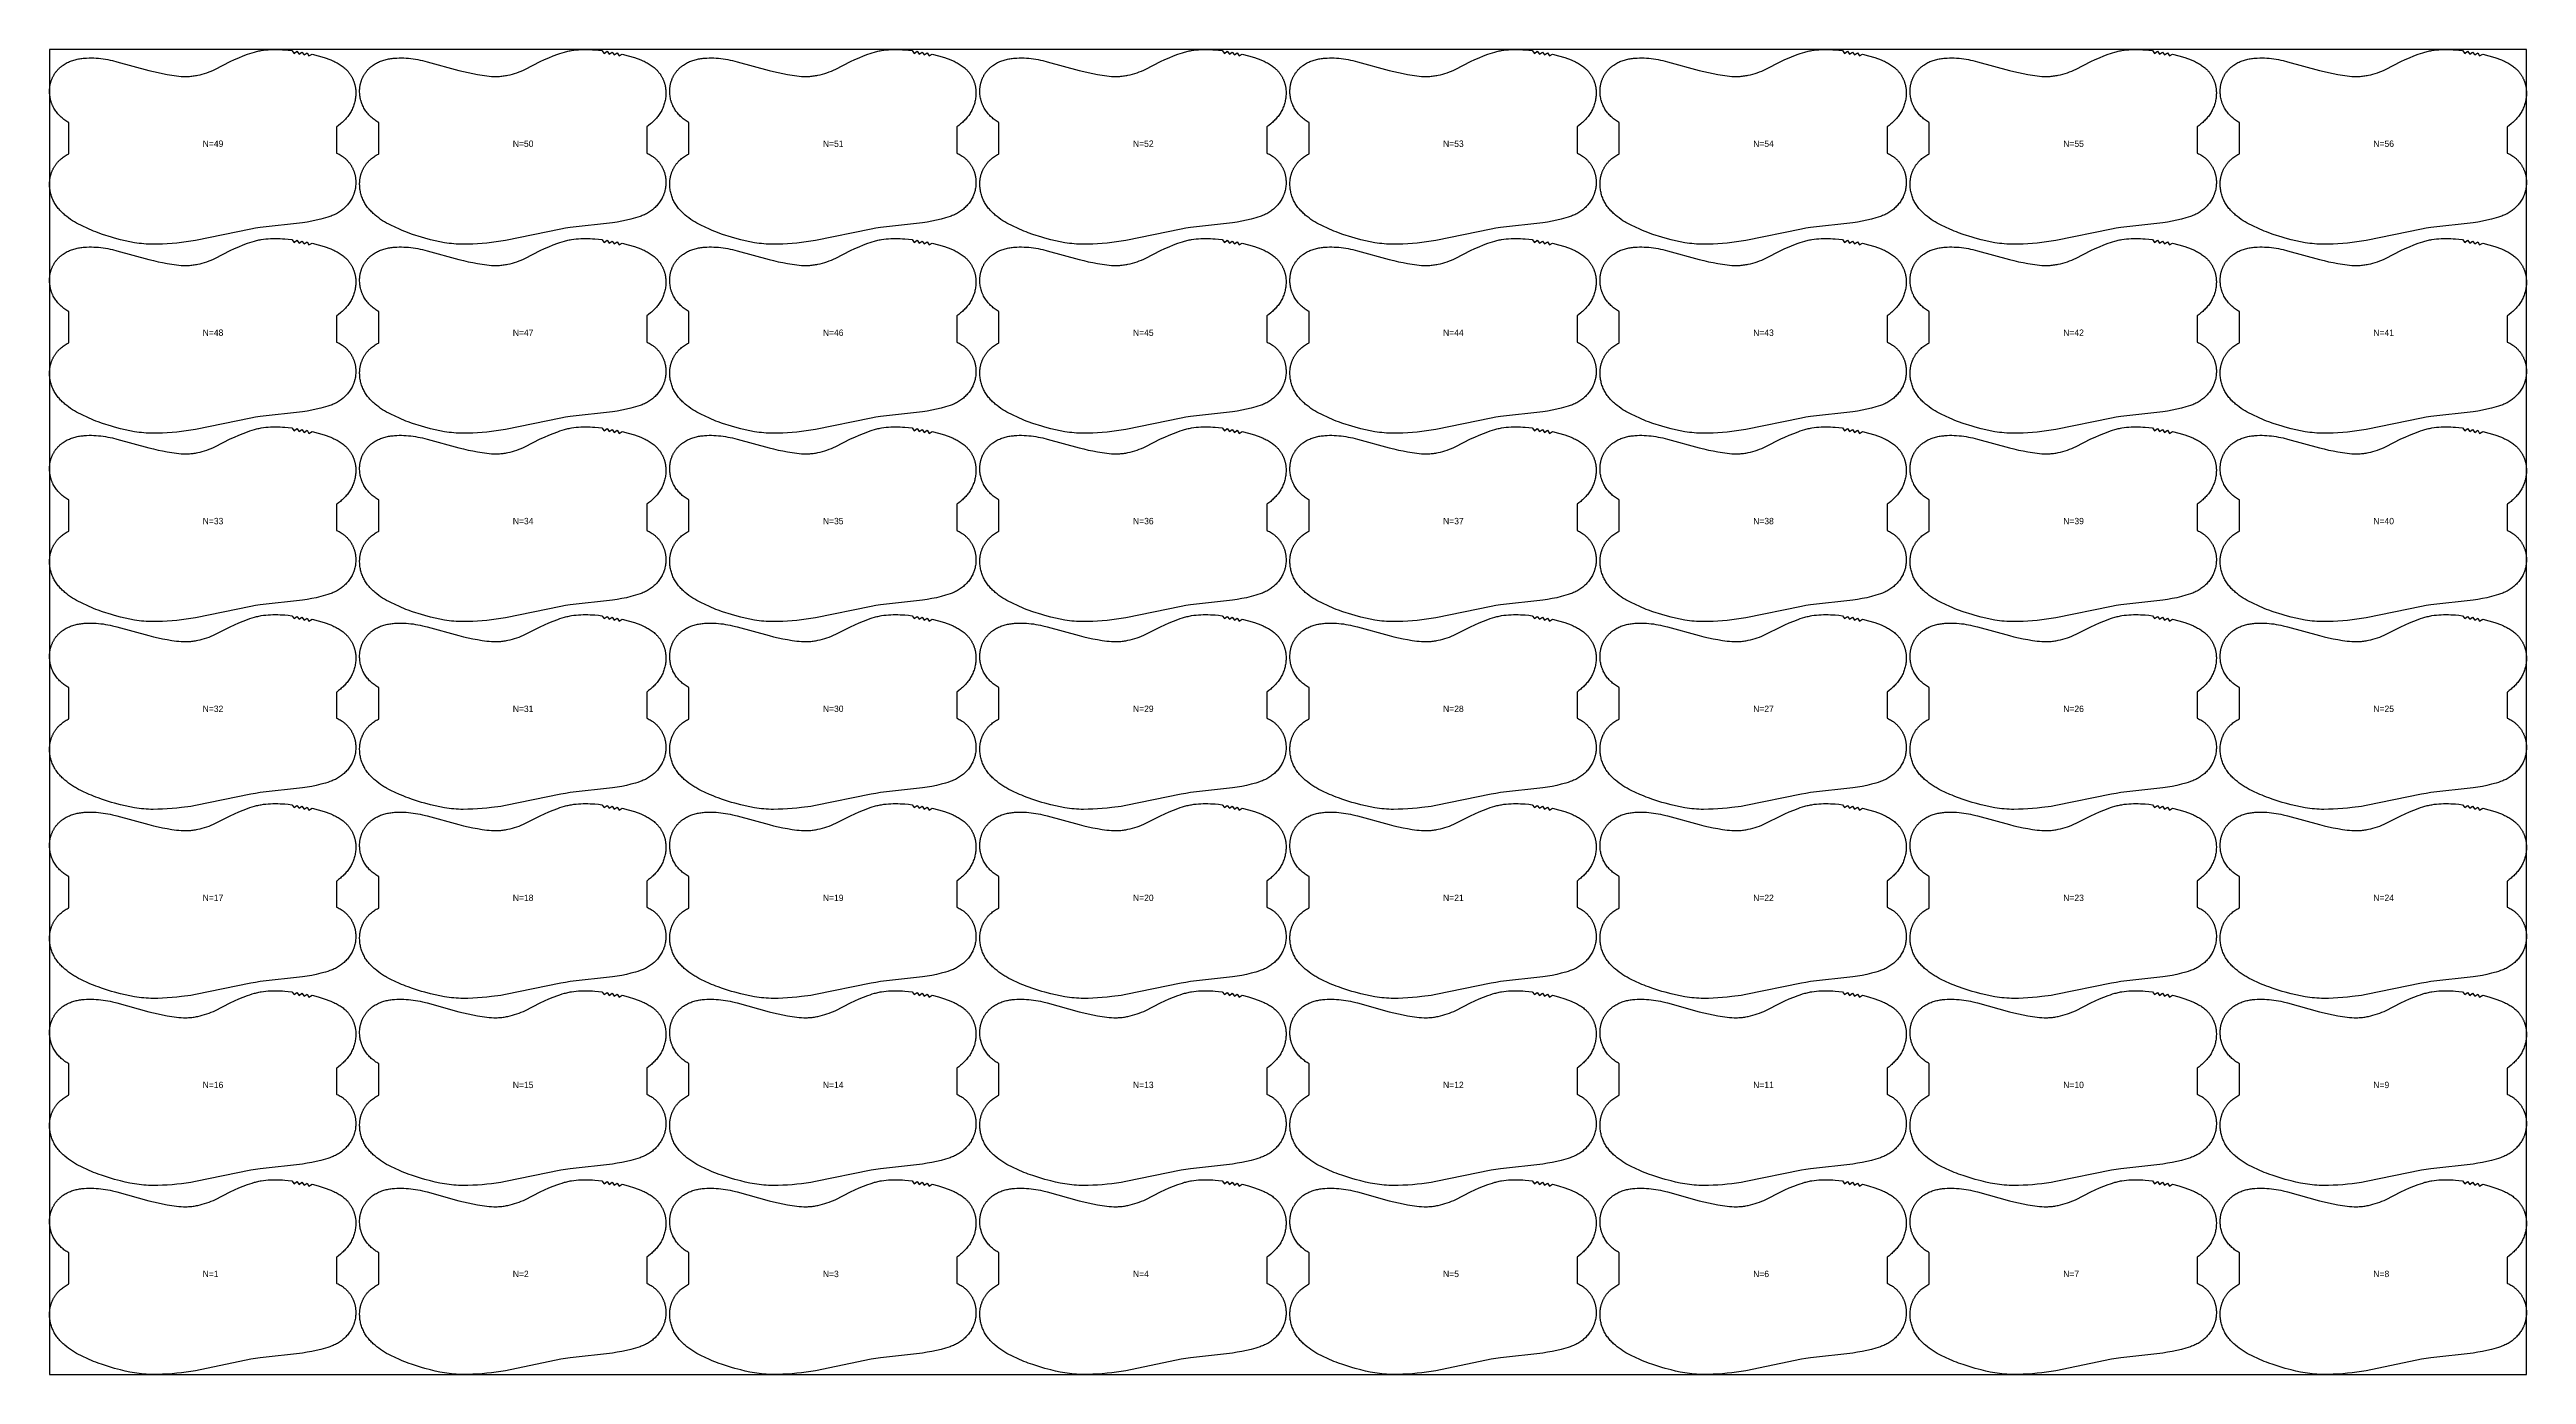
# Model space of a CAD drawing. Header units: inches. Extents: x 2 to 1941, y 2 to 1039.
import ezdxf

# ---------------------------------------------------------------- set-up
doc = ezdxf.new("R2010")
doc.units = ezdxf.units.IN

msp = doc.modelspace()

# ---------------------------------------------------------------- texts
at = {"layer": '1'}
for s, p in [('N=49', (121.8662, 963.241)), ('N=50', (364.5952, 963.241)), ('N=51', (607.3242, 963.241)), ('N=52', (850.0532, 963.241)), ('N=53', (1092.7822, 963.241)), ('N=54', (1335.5112, 963.241)), ('N=55', (1578.2402, 963.241)), ('N=56', (1820.9692, 963.241)), ('N=48', (121.8662, 815.241)), ('N=47', (364.5952, 815.241)), ('N=46', (607.3242, 815.241)), ('N=45', (850.0532, 815.241)), ('N=44', (1092.7822, 815.241)), ('N=43', (1335.5112, 815.241)), ('N=42', (1578.2402, 815.241)), ('N=41', (1820.9692, 815.241)), ('N=33', (121.8662, 667.741)), ('N=34', (364.5952, 667.741)), ('N=35', (607.3242, 667.741)), ('N=36', (850.0532, 667.741)), ('N=37', (1092.7822, 667.741)), ('N=38', (1335.5112, 667.741)), ('N=39', (1578.2402, 667.741)), ('N=40', (1820.9692, 667.741)), ('N=32', (121.8662, 520.741)), ('N=31', (364.5952, 520.741)), ('N=30', (607.3242, 520.741)), ('N=29', (850.0532, 520.741)), ('N=28', (1092.7822, 520.741)), ('N=27', (1335.5112, 520.741)), ('N=26', (1578.2402, 520.741)), ('N=25', (1820.9692, 520.741)), ('N=17', (121.8662, 372.741)), ('N=18', (364.5952, 372.741)), ('N=19', (607.3242, 372.741)), ('N=20', (850.0532, 372.741)), ('N=21', (1092.7822, 372.741)), ('N=22', (1335.5112, 372.741)), ('N=23', (1578.2402, 372.741)), ('N=24', (1820.9692, 372.741)), ('N=16', (121.8662, 226.241)), ('N=15', (364.5952, 226.241)), ('N=14', (607.3242, 226.241)), ('N=13', (850.0532, 226.241)), ('N=12', (1092.7822, 226.241)), ('N=11', (1335.5112, 226.241)), ('N=10', (1578.2402, 226.241)), ('N=9', (1820.9692, 226.241)), ('N=1', (121.8662, 78.241)), ('N=2', (364.5952, 78.241)), ('N=3', (607.3242, 78.241)), ('N=4', (850.0532, 78.241)), ('N=5', (1092.7822, 78.241)), ('N=6', (1335.5112, 78.241)), ('N=7', (1578.2402, 78.241)), ('N=8', (1820.9692, 78.241))]:
    msp.add_text(s, height=5, dxfattribs=at).set_placement(p)

# ---------------------------------------------------------------- linework, layer by layer
at = {"layer": '1'}
for points in [[(2, 2), (1940.8353, 2), (1940.8353, 1039.4821), (2, 1039.4821), (2, 2)], [(217.0826, 1033.2519), (222.0804, 1031.39), (223.7703, 1030.6474), (224.6053, 1030.2543), (225.4331, 1029.846), (226.253, 1029.422), (227.0645, 1028.9817), (227.8669, 1028.5246), (228.6598, 1028.0502), (229.4424, 1027.5579), (230.213, 1027.0468), (230.9697, 1026.516), (231.7107, 1025.9645), (232.4342, 1025.3914), (233.1382, 1024.7958), (233.4823, 1024.4892), (233.8209, 1024.1767), (234.1536, 1023.858), (234.4804, 1023.5332), (234.8009, 1023.202), (235.115, 1022.8647), (235.4228, 1022.5213), (235.7241, 1022.1721), (236.0188, 1021.8171), (236.3069, 1021.4566), (236.5884, 1021.0907), (236.863, 1020.7196), (237.1308, 1020.3434), (237.3917, 1019.9622), (237.6456, 1019.5763), (237.8924, 1019.1858), (238.1321, 1018.7908), (238.3646, 1018.3915), (238.5898, 1017.9881), (238.8076, 1017.5807), (239.018, 1017.1694), (239.221, 1016.7545), (239.4164, 1016.336), (239.6042, 1015.9141), (239.7844, 1015.4889), (239.9569, 1015.0606), (240.1217, 1014.6293), (240.2786, 1014.1952), (240.4277, 1013.7584), (240.5689, 1013.3189), (240.7021, 1012.8771), (240.8274, 1012.4329), (240.9445, 1011.9867), (241.0536, 1011.5384), (241.1544, 1011.0882), (241.2471, 1010.6363), (241.3315, 1010.1828), (241.4076, 1009.7278), (241.4757, 1009.2716), (241.5356, 1008.8142), (241.6315, 1007.8964), (241.6959, 1006.9755), (241.7294, 1006.0528), (241.7323, 1005.1293), (241.7053, 1004.2061), (241.6489, 1003.2844), (241.5636, 1002.3652), (241.4499, 1001.4492), (241.308, 1000.5372), (241.1385, 999.6298), (240.9418, 998.7279), (240.7182, 997.8319), (240.4681, 996.9428), (240.192, 996.0611), (239.8902, 995.1876), (239.5628, 994.3234), (239.2095, 993.4696), (238.8304, 992.6272), (238.4255, 991.7975), (237.9947, 990.9814), (237.5378, 990.1802), (237.0549, 989.3948), (236.5462, 988.6262), (236.0129, 987.8743), (235.4567, 987.1388), (234.879, 986.4193), (234.2815, 985.7154), (233.6657, 985.0269), (233.0331, 984.3534), (232.3855, 983.6946), (231.724, 983.0501), (231.0498, 982.4195), (230.3634, 981.8021), (229.6656, 981.1976), (228.2389, 980.025), (226.7754, 978.8976), (226.7323, 978.8663), (226.7323, 958.4382), (227.0013, 958.3181), (227.8317, 957.9153), (228.6487, 957.4856), (229.4512, 957.0289), (230.2381, 956.5454), (231.008, 956.0353), (231.3862, 955.7703), (231.7596, 955.4988), (232.1281, 955.2208), (232.4916, 954.9362), (232.8499, 954.6452), (233.2027, 954.3478), (233.5501, 954.044), (233.8917, 953.7338), (234.2274, 953.4172), (234.5572, 953.0944), (234.8807, 952.7653), (235.1979, 952.4301), (235.5087, 952.0888), (235.813, 951.7417), (236.1106, 951.3888), (236.4015, 951.0304), (236.6856, 950.6665), (236.9627, 950.2972), (237.2327, 949.9227), (237.4955, 949.5432), (237.751, 949.1588), (237.9991, 948.7695), (238.2397, 948.3756), (238.4727, 947.9772), (238.6979, 947.5744), (238.9153, 947.1673), (239.1248, 946.7561), (239.3263, 946.3409), (239.5197, 945.9219), (239.7052, 945.4994), (239.8827, 945.0733), (240.0521, 944.644), (240.2135, 944.2115), (240.3667, 943.7761), (240.5119, 943.3379), (240.649, 942.8971), (240.7779, 942.4538), (240.8987, 942.0082), (241.0113, 941.5604), (241.1158, 941.1107), (241.212, 940.6592), (241.3, 940.2061), (241.3798, 939.7515), (241.4514, 939.2955), (241.5149, 938.8384), (241.5701, 938.3802), (241.6173, 937.9211), (241.6563, 937.4613), (241.7103, 936.5397), (241.7323, 935.6167), (241.7225, 934.6934), (241.6812, 933.7708), (241.6086, 932.85), (241.5049, 931.9322), (241.3702, 931.0184), (241.2045, 930.1099), (241.0077, 929.2078), (240.78, 928.3133), (240.6545, 927.8692), (240.5212, 927.4274), (240.3803, 926.988), (240.2316, 926.5513), (240.0751, 926.1173), (239.9109, 925.6862), (239.739, 925.2581), (239.5595, 924.8332), (239.3725, 924.4115), (239.1781, 923.993), (238.7675, 923.1665), (238.3287, 922.3543), (237.8626, 921.5572), (237.3701, 920.7759), (236.8521, 920.0112), (236.3095, 919.2638), (235.7432, 918.5345), (235.1539, 917.8238), (234.5423, 917.1323), (233.9092, 916.4605), (233.2551, 915.8089), (232.5809, 915.1782), (231.8873, 914.5689), (231.1749, 913.9815), (230.4445, 913.4166), (229.6969, 912.8744), (228.9331, 912.3553), (228.154, 911.8595), (227.3604, 911.3874), (226.5533, 910.9391), (225.7336, 910.515), (224.9022, 910.1154), (224.06, 909.7401), (223.2082, 909.3874), (222.3478, 909.055), (221.48, 908.7408), (219.7269, 908.1579), (217.958, 907.6213), (214.3972, 906.6389), (210.8103, 905.7646), (207.1982, 904.9955), (203.5637, 904.3411), (199.9106, 903.805), (166.8834, 900.0891), (163.2359, 899.5158), (159.598, 898.878), (116.1869, 889.9796), (112.5447, 889.3714), (105.2297, 888.3486), (101.5608, 887.9301), (97.8836, 887.5914), (94.1999, 887.3305), (90.5119, 887.143), (86.8207, 887.0302), (83.1274, 887), (81.2811, 887.0249), (79.4357, 887.0824), (77.5918, 887.1763), (75.7503, 887.3078), (73.9119, 887.4776), (72.0776, 887.6865), (70.2481, 887.9345), (68.4237, 888.2189), (64.7909, 888.8846), (61.1803, 889.6595), (57.5909, 890.5273), (52.9536, 891.7747), (50.4735, 892.4977), (43.437, 894.7417), (39.9478, 895.9549), (38.2174, 896.5986), (36.5012, 897.2769), (34.8011, 897.9942), (33.1139, 898.7422), (26.4127, 901.8575), (24.7602, 902.6801), (23.1332, 903.5494), (22.332, 904.0061), (21.5394, 904.478), (19.9794, 905.4641), (18.4523, 906.5023), (16.9569, 907.587), (15.4934, 908.7144), (14.0667, 909.887), (13.3689, 910.4915), (12.6825, 911.1089), (12.0083, 911.7395), (11.3468, 912.384), (10.6992, 913.0428), (10.0666, 913.7163), (9.4508, 914.4048), (8.8533, 915.1087), (8.2757, 915.8282), (7.7194, 916.5637), (7.1861, 917.3156), (6.6774, 918.0842), (6.1945, 918.8696), (5.7376, 919.6708), (5.3068, 920.4869), (4.9019, 921.3167), (4.5228, 922.159), (4.1696, 923.0128), (3.8421, 923.877), (3.5403, 924.7505), (3.2642, 925.6322), (3.0141, 926.5214), (2.7905, 927.4173), (2.5938, 928.3193), (2.4243, 929.2266), (2.2824, 930.1386), (2.1687, 931.0546), (2.0834, 931.9738), (2.027, 932.8955), (2, 933.8187), (2.0029, 934.7422), (2.0364, 935.6649), (2.1008, 936.5858), (2.1967, 937.5036), (2.2566, 937.961), (2.3247, 938.4173), (2.4008, 938.8722), (2.4852, 939.3257), (2.5779, 939.7776), (2.6787, 940.2278), (2.7878, 940.6761), (2.9049, 941.1224), (3.0302, 941.5665), (3.1634, 942.0083), (3.3046, 942.4478), (3.4537, 942.8846), (3.6106, 943.3188), (3.7754, 943.75), (3.9479, 944.1783), (4.1281, 944.6035), (4.3159, 945.0254), (4.5113, 945.4439), (4.7143, 945.8588), (4.9247, 946.2701), (5.1425, 946.6775), (5.3677, 947.0809), (5.6002, 947.4802), (5.8399, 947.8752), (6.0867, 948.2657), (6.3406, 948.6517), (6.6015, 949.0328), (6.8693, 949.409), (7.1439, 949.7802), (7.4254, 950.146), (7.7135, 950.5065), (8.0082, 950.8615), (8.3095, 951.2107), (8.6173, 951.5541), (8.9314, 951.8914), (9.2519, 952.2226), (9.5787, 952.5475), (9.9114, 952.8661), (10.25, 953.1786), (10.5941, 953.4852), (11.2981, 954.0808), (12.0216, 954.6539), (12.7626, 955.2054), (13.5193, 955.7362), (14.2899, 956.2473), (15.0725, 956.7397), (15.8654, 957.2141), (16.6678, 957.6711), (17, 957.8514), (17, 982.3491), (16.3719, 982.6979), (15.5783, 983.1701), (14.7992, 983.6659), (14.0354, 984.185), (13.2878, 984.7272), (12.5574, 985.2921), (11.845, 985.8795), (11.1514, 986.4888), (10.4772, 987.1195), (9.8231, 987.771), (9.19, 988.4429), (8.5784, 989.1344), (7.9891, 989.8451), (7.4228, 990.5744), (6.8802, 991.3218), (6.3622, 992.0865), (5.8697, 992.8678), (5.4036, 993.6649), (4.9648, 994.4771), (4.5542, 995.3036), (4.3598, 995.722), (4.1728, 996.1438), (3.9933, 996.5687), (3.8214, 996.9968), (3.6572, 997.4279), (3.5007, 997.8619), (3.352, 998.2986), (3.2111, 998.738), (3.0778, 999.1797), (2.9523, 999.6238), (2.7246, 1000.5184), (2.5278, 1001.4205), (2.3621, 1002.329), (2.2274, 1003.2427), (2.1237, 1004.1606), (2.0511, 1005.0813), (2.0098, 1006.004), (2, 1006.9273), (2.022, 1007.8503), (2.076, 1008.7719), (2.115, 1009.2317), (2.1622, 1009.6908), (2.2175, 1010.149), (2.2809, 1010.6061), (2.3525, 1011.0621), (2.4323, 1011.5167), (2.5203, 1011.9698), (2.6165, 1012.4213), (2.721, 1012.871), (2.8336, 1013.3187), (2.9544, 1013.7643), (3.0833, 1014.2077), (3.2204, 1014.6485), (3.3656, 1015.0867), (3.5189, 1015.5221), (3.6802, 1015.9546), (3.8496, 1016.3839), (4.0271, 1016.81), (4.2126, 1017.2325), (4.406, 1017.6515), (4.6075, 1018.0666), (4.817, 1018.4779), (5.0344, 1018.8849), (5.2596, 1019.2878), (5.4926, 1019.6862), (5.7332, 1020.0801), (5.9813, 1020.4694), (6.2368, 1020.8538), (6.4996, 1021.2333), (6.7696, 1021.6078), (7.0467, 1021.977), (7.3308, 1022.341), (7.6217, 1022.6994), (7.9193, 1023.0523), (8.2236, 1023.3994), (8.5344, 1023.7406), (8.8516, 1024.0759), (9.1752, 1024.405), (9.5049, 1024.7278), (9.8406, 1025.0444), (10.1822, 1025.3546), (10.5296, 1025.6584), (10.8824, 1025.9558), (11.2407, 1026.2468), (11.6042, 1026.5313), (11.9727, 1026.8094), (12.3462, 1027.0809), (12.7243, 1027.3459), (13.4942, 1027.856), (14.2811, 1028.3395), (15.0836, 1028.7962), (15.9006, 1029.2258), (16.731, 1029.6287), (17.5737, 1030.005), (18.4277, 1030.3551), (19.292, 1030.6791), (20.1655, 1030.9775), (21.0473, 1031.2505), (21.9363, 1031.4984), (22.8316, 1031.7216), (23.7323, 1031.9212), (24.638, 1032.0984), (25.5478, 1032.2546), (26.4612, 1032.3909), (27.3775, 1032.5087), (28.2961, 1032.6092), (29.2163, 1032.6936), (31.0593, 1032.8178), (32.9046, 1032.8838), (34.7506, 1032.8928), (36.5958, 1032.8459), (38.4389, 1032.7446), (40.2789, 1032.5927), (42.1149, 1032.3945), (43.9463, 1032.1541), (45.7722, 1031.8749), (47.5915, 1031.5572), (49.4032, 1031.2003), (51.2061, 1030.8034), (54.7866, 1029.9022), (79.7188, 1023.0698), (83.3034, 1022.1816), (86.9039, 1021.3603), (90.5203, 1020.6122), (94.1504, 1019.9339), (97.7927, 1019.3275), (99.6197, 1019.0616), (101.4515, 1018.8276), (103.2885, 1018.6317), (105.1296, 1018.4834), (106.9734, 1018.3932), (107.8958, 1018.3731), (108.8184, 1018.3714), (109.7409, 1018.3892), (110.6631, 1018.4262), (111.5844, 1018.4823), (112.5046, 1018.5569), (113.4232, 1018.6497), (114.34, 1018.7603), (115.2545, 1018.8884), (116.1663, 1019.0336), (117.0752, 1019.1954), (117.9809, 1019.3734), (119.7825, 1019.7764), (121.5702, 1020.2386), (123.3429, 1020.7565), (125.0996, 1021.3269), (126.8383, 1021.9493), (128.557, 1022.624), (130.2537, 1023.3509), (131.9275, 1024.128), (143.4374, 1030.0093), (146.7869, 1031.5635), (150.1775, 1033.0276), (153.5978, 1034.419), (157.0507, 1035.7292), (158.7917, 1036.3474), (160.5446, 1036.9295), (162.3116, 1037.4633), (163.2011, 1037.7084), (164.0949, 1037.9369), (164.9932, 1038.1477), (165.8957, 1038.3408), (166.8019, 1038.5168), (167.7114, 1038.6762), (169.5385, 1038.9467), (171.3737, 1039.1561), (173.2137, 1039.3086), (175.0572, 1039.4097), (176.9028, 1039.4655), (178.7495, 1039.4821), (180.5961, 1039.4642), (182.4418, 1039.4125), (184.2861, 1039.3261), (186.1281, 1039.2044), (188.9139, 1038.9547), (191.694, 1038.6423), (193.4188, 1036.4084), (195.6602, 1038.1234), (197.3389, 1035.8575), (199.6145, 1037.521), (201.2253, 1035.2102), (203.5491, 1036.802), (205.0829, 1034.4395), (207.458, 1035.9537), (212.2853, 1034.6564), (217.0826, 1033.2519)], [(459.8116, 1033.2519), (464.8094, 1031.39), (466.4993, 1030.6474), (467.3343, 1030.2543), (468.1621, 1029.846), (468.982, 1029.422), (469.7935, 1028.9817), (470.5959, 1028.5246), (471.3888, 1028.0502), (472.1714, 1027.5579), (472.942, 1027.0468), (473.6987, 1026.516), (474.4397, 1025.9645), (475.1632, 1025.3914), (475.8672, 1024.7958), (476.2113, 1024.4892), (476.5499, 1024.1767), (476.8826, 1023.858), (477.2094, 1023.5332), (477.5299, 1023.202), (477.844, 1022.8647), (478.1518, 1022.5213), (478.4531, 1022.1721), (478.7478, 1021.8171), (479.0359, 1021.4566), (479.3174, 1021.0907), (479.592, 1020.7196), (479.8598, 1020.3434), (480.1207, 1019.9622), (480.3746, 1019.5763), (480.6214, 1019.1858), (480.8611, 1018.7908), (481.0936, 1018.3915), (481.3188, 1017.9881), (481.5366, 1017.5807), (481.747, 1017.1694), (481.95, 1016.7545), (482.1454, 1016.336), (482.3332, 1015.9141), (482.5134, 1015.4889), (482.6859, 1015.0606), (482.8507, 1014.6293), (483.0076, 1014.1952), (483.1567, 1013.7584), (483.2979, 1013.3189), (483.4311, 1012.8771), (483.5564, 1012.4329), (483.6735, 1011.9867), (483.7826, 1011.5384), (483.8834, 1011.0882), (483.9761, 1010.6363), (484.0605, 1010.1828), (484.1366, 1009.7278), (484.2047, 1009.2716), (484.2646, 1008.8142), (484.3605, 1007.8964), (484.4249, 1006.9755), (484.4584, 1006.0528), (484.4613, 1005.1293), (484.4343, 1004.2061), (484.3779, 1003.2844), (484.2926, 1002.3652), (484.1789, 1001.4492), (484.037, 1000.5372), (483.8675, 999.6298), (483.6708, 998.7279), (483.4472, 997.8319), (483.1971, 996.9428), (482.921, 996.0611), (482.6192, 995.1876), (482.2918, 994.3234), (481.9385, 993.4696), (481.5594, 992.6272), (481.1545, 991.7975), (480.7237, 990.9814), (480.2668, 990.1802), (479.7839, 989.3948), (479.2752, 988.6262), (478.7419, 987.8743), (478.1857, 987.1388), (477.608, 986.4193), (477.0105, 985.7154), (476.3947, 985.0269), (475.7621, 984.3534), (475.1145, 983.6946), (474.453, 983.0501), (473.7788, 982.4195), (473.0924, 981.8021), (472.3946, 981.1976), (470.9679, 980.025), (469.5044, 978.8976), (469.4613, 978.8663), (469.4613, 958.4382), (469.7303, 958.3181), (470.5607, 957.9153), (471.3777, 957.4856), (472.1802, 957.0289), (472.9671, 956.5454), (473.737, 956.0353), (474.1152, 955.7703), (474.4886, 955.4988), (474.8571, 955.2208), (475.2206, 954.9362), (475.5789, 954.6452), (475.9317, 954.3478), (476.2791, 954.044), (476.6207, 953.7338), (476.9564, 953.4172), (477.2862, 953.0944), (477.6097, 952.7653), (477.9269, 952.4301), (478.2377, 952.0888), (478.542, 951.7417), (478.8396, 951.3888), (479.1305, 951.0304), (479.4146, 950.6665), (479.6917, 950.2972), (479.9617, 949.9227), (480.2245, 949.5432), (480.48, 949.1588), (480.7281, 948.7695), (480.9687, 948.3756), (481.2017, 947.9772), (481.4269, 947.5744), (481.6443, 947.1673), (481.8538, 946.7561), (482.0553, 946.3409), (482.2487, 945.9219), (482.4342, 945.4994), (482.6117, 945.0733), (482.7811, 944.644), (482.9425, 944.2115), (483.0957, 943.7761), (483.2409, 943.3379), (483.378, 942.8971), (483.5069, 942.4538), (483.6277, 942.0082), (483.7403, 941.5604), (483.8448, 941.1107), (483.941, 940.6592), (484.029, 940.2061), (484.1088, 939.7515), (484.1804, 939.2955), (484.2439, 938.8384), (484.2991, 938.3802), (484.3463, 937.9211), (484.3853, 937.4613), (484.4393, 936.5397), (484.4613, 935.6167), (484.4515, 934.6934), (484.4102, 933.7708), (484.3376, 932.85), (484.2339, 931.9322), (484.0992, 931.0184), (483.9335, 930.1099), (483.7367, 929.2078), (483.509, 928.3133), (483.3835, 927.8692), (483.2502, 927.4274), (483.1093, 926.988), (482.9606, 926.5513), (482.8041, 926.1173), (482.6399, 925.6862), (482.468, 925.2581), (482.2885, 924.8332), (482.1015, 924.4115), (481.9071, 923.993), (481.4965, 923.1665), (481.0577, 922.3543), (480.5916, 921.5572), (480.0991, 920.7759), (479.5811, 920.0112), (479.0385, 919.2638), (478.4722, 918.5345), (477.8829, 917.8238), (477.2713, 917.1323), (476.6382, 916.4605), (475.9841, 915.8089), (475.3099, 915.1782), (474.6163, 914.5689), (473.9039, 913.9815), (473.1735, 913.4166), (472.4259, 912.8744), (471.6621, 912.3553), (470.883, 911.8595), (470.0894, 911.3874), (469.2823, 910.9391), (468.4626, 910.515), (467.6312, 910.1154), (466.789, 909.7401), (465.9372, 909.3874), (465.0768, 909.055), (464.209, 908.7408), (462.4559, 908.1579), (460.687, 907.6213), (457.1262, 906.6389), (453.5393, 905.7646), (449.9272, 904.9955), (446.2927, 904.3411), (442.6396, 903.805), (409.6124, 900.0891), (405.9649, 899.5158), (402.327, 898.878), (358.9159, 889.9796), (355.2737, 889.3714), (347.9587, 888.3486), (344.2898, 887.9301), (340.6126, 887.5914), (336.9289, 887.3305), (333.2409, 887.143), (329.5497, 887.0302), (325.8564, 887), (324.0101, 887.0249), (322.1647, 887.0824), (320.3208, 887.1763), (318.4793, 887.3078), (316.6409, 887.4776), (314.8066, 887.6865), (312.9771, 887.9345), (311.1527, 888.2189), (307.5199, 888.8846), (303.9093, 889.6595), (300.3199, 890.5273), (295.6826, 891.7747), (293.2025, 892.4977), (286.166, 894.7417), (282.6768, 895.9549), (280.9464, 896.5986), (279.2302, 897.2769), (277.5301, 897.9942), (275.8429, 898.7422), (269.1417, 901.8575), (267.4892, 902.6801), (265.8622, 903.5494), (265.061, 904.0061), (264.2684, 904.478), (262.7084, 905.4641), (261.1813, 906.5023), (259.6859, 907.587), (258.2224, 908.7144), (256.7957, 909.887), (256.0979, 910.4915), (255.4115, 911.1089), (254.7373, 911.7395), (254.0758, 912.384), (253.4282, 913.0428), (252.7956, 913.7163), (252.1798, 914.4048), (251.5823, 915.1087), (251.0047, 915.8282), (250.4484, 916.5637), (249.9151, 917.3156), (249.4064, 918.0842), (248.9235, 918.8696), (248.4666, 919.6708), (248.0358, 920.4869), (247.6309, 921.3167), (247.2518, 922.159), (246.8986, 923.0128), (246.5711, 923.877), (246.2693, 924.7505), (245.9932, 925.6322), (245.7431, 926.5214), (245.5195, 927.4173), (245.3228, 928.3193), (245.1533, 929.2266), (245.0114, 930.1386), (244.8977, 931.0546), (244.8124, 931.9738), (244.756, 932.8955), (244.729, 933.8187), (244.7319, 934.7422), (244.7654, 935.6649), (244.8298, 936.5858), (244.9257, 937.5036), (244.9856, 937.961), (245.0537, 938.4173), (245.1298, 938.8722), (245.2142, 939.3257), (245.3069, 939.7776), (245.4077, 940.2278), (245.5168, 940.6761), (245.6339, 941.1224), (245.7592, 941.5665), (245.8924, 942.0083), (246.0336, 942.4478), (246.1827, 942.8846), (246.3396, 943.3188), (246.5044, 943.75), (246.6769, 944.1783), (246.8571, 944.6035), (247.0449, 945.0254), (247.2403, 945.4439), (247.4433, 945.8588), (247.6537, 946.2701), (247.8715, 946.6775), (248.0967, 947.0809), (248.3292, 947.4802), (248.5689, 947.8752), (248.8157, 948.2657), (249.0696, 948.6517), (249.3305, 949.0328), (249.5983, 949.409), (249.8729, 949.7802), (250.1544, 950.146), (250.4425, 950.5065), (250.7372, 950.8615), (251.0385, 951.2107), (251.3463, 951.5541), (251.6604, 951.8914), (251.9809, 952.2226), (252.3077, 952.5475), (252.6404, 952.8661), (252.979, 953.1786), (253.3231, 953.4852), (254.0271, 954.0808), (254.7506, 954.6539), (255.4916, 955.2054), (256.2483, 955.7362), (257.0189, 956.2473), (257.8015, 956.7397), (258.5944, 957.2141), (259.3968, 957.6711), (259.729, 957.8514), (259.729, 982.3491), (259.1009, 982.6979), (258.3073, 983.1701), (257.5282, 983.6659), (256.7644, 984.185), (256.0168, 984.7272), (255.2864, 985.2921), (254.574, 985.8795), (253.8804, 986.4888), (253.2062, 987.1195), (252.5521, 987.771), (251.919, 988.4429), (251.3074, 989.1344), (250.7181, 989.8451), (250.1518, 990.5744), (249.6092, 991.3218), (249.0912, 992.0865), (248.5987, 992.8678), (248.1326, 993.6649), (247.6938, 994.4771), (247.2832, 995.3036), (247.0888, 995.722), (246.9018, 996.1438), (246.7223, 996.5687), (246.5504, 996.9968), (246.3862, 997.4279), (246.2297, 997.8619), (246.081, 998.2986), (245.9401, 998.738), (245.8068, 999.1797), (245.6813, 999.6238), (245.4536, 1000.5184), (245.2568, 1001.4205), (245.0911, 1002.329), (244.9564, 1003.2427), (244.8527, 1004.1606), (244.7801, 1005.0813), (244.7388, 1006.004), (244.729, 1006.9273), (244.751, 1007.8503), (244.805, 1008.7719), (244.844, 1009.2317), (244.8912, 1009.6908), (244.9465, 1010.149), (245.0099, 1010.6061), (245.0815, 1011.0621), (245.1613, 1011.5167), (245.2493, 1011.9698), (245.3455, 1012.4213), (245.45, 1012.871), (245.5626, 1013.3187), (245.6834, 1013.7643), (245.8123, 1014.2077), (245.9494, 1014.6485), (246.0946, 1015.0867), (246.2479, 1015.5221), (246.4092, 1015.9546), (246.5786, 1016.3839), (246.7561, 1016.81), (246.9416, 1017.2325), (247.135, 1017.6515), (247.3365, 1018.0666), (247.546, 1018.4779), (247.7634, 1018.8849), (247.9886, 1019.2878), (248.2216, 1019.6862), (248.4622, 1020.0801), (248.7103, 1020.4694), (248.9658, 1020.8538), (249.2286, 1021.2333), (249.4986, 1021.6078), (249.7757, 1021.977), (250.0598, 1022.341), (250.3507, 1022.6994), (250.6483, 1023.0523), (250.9526, 1023.3994), (251.2634, 1023.7406), (251.5806, 1024.0759), (251.9042, 1024.405), (252.2339, 1024.7278), (252.5696, 1025.0444), (252.9112, 1025.3546), (253.2586, 1025.6584), (253.6114, 1025.9558), (253.9697, 1026.2468), (254.3332, 1026.5313), (254.7017, 1026.8094), (255.0752, 1027.0809), (255.4533, 1027.3459), (256.2232, 1027.856), (257.0101, 1028.3395), (257.8126, 1028.7962), (258.6296, 1029.2258), (259.46, 1029.6287), (260.3027, 1030.005), (261.1567, 1030.3551), (262.021, 1030.6791), (262.8945, 1030.9775), (263.7763, 1031.2505), (264.6653, 1031.4984), (265.5606, 1031.7216), (266.4613, 1031.9212), (267.367, 1032.0984), (268.2768, 1032.2546), (269.1902, 1032.3909), (270.1065, 1032.5087), (271.0251, 1032.6092), (271.9453, 1032.6936), (273.7883, 1032.8178), (275.6336, 1032.8838), (277.4796, 1032.8928), (279.3248, 1032.8459), (281.1679, 1032.7446), (283.0079, 1032.5927), (284.8439, 1032.3945), (286.6753, 1032.1541), (288.5012, 1031.8749), (290.3205, 1031.5572), (292.1322, 1031.2003), (293.9351, 1030.8034), (297.5156, 1029.9022), (322.4478, 1023.0698), (326.0324, 1022.1816), (329.6329, 1021.3603), (333.2493, 1020.6122), (336.8794, 1019.9339), (340.5217, 1019.3275), (342.3487, 1019.0616), (344.1805, 1018.8276), (346.0175, 1018.6317), (347.8586, 1018.4834), (349.7024, 1018.3932), (350.6248, 1018.3731), (351.5474, 1018.3714), (352.4699, 1018.3892), (353.3921, 1018.4262), (354.3134, 1018.4823), (355.2336, 1018.5569), (356.1522, 1018.6497), (357.069, 1018.7603), (357.9835, 1018.8884), (358.8953, 1019.0336), (359.8042, 1019.1954), (360.7099, 1019.3734), (362.5115, 1019.7764), (364.2992, 1020.2386), (366.0719, 1020.7565), (367.8286, 1021.3269), (369.5673, 1021.9493), (371.286, 1022.624), (372.9827, 1023.3509), (374.6565, 1024.128), (386.1664, 1030.0093), (389.5159, 1031.5635), (392.9065, 1033.0276), (396.3268, 1034.419), (399.7797, 1035.7292), (401.5207, 1036.3474), (403.2736, 1036.9295), (405.0406, 1037.4633), (405.9301, 1037.7084), (406.8239, 1037.9369), (407.7222, 1038.1477), (408.6247, 1038.3408), (409.5309, 1038.5168), (410.4404, 1038.6762), (412.2675, 1038.9467), (414.1027, 1039.1561), (415.9427, 1039.3086), (417.7862, 1039.4097), (419.6318, 1039.4655), (421.4785, 1039.4821), (423.3251, 1039.4642), (425.1708, 1039.4125), (427.0151, 1039.3261), (428.8571, 1039.2044), (431.6429, 1038.9547), (434.423, 1038.6423), (436.1478, 1036.4084), (438.3892, 1038.1234), (440.0679, 1035.8575), (442.3435, 1037.521), (443.9543, 1035.2102), (446.2781, 1036.802), (447.8119, 1034.4395), (450.187, 1035.9537), (455.0143, 1034.6564), (459.8116, 1033.2519)], [(702.5406, 1033.2519), (707.5384, 1031.39), (709.2283, 1030.6474), (710.0633, 1030.2543), (710.8911, 1029.846), (711.711, 1029.422), (712.5225, 1028.9817), (713.3249, 1028.5246), (714.1178, 1028.0502), (714.9004, 1027.5579), (715.671, 1027.0468), (716.4277, 1026.516), (717.1687, 1025.9645), (717.8922, 1025.3914), (718.5962, 1024.7958), (718.9403, 1024.4892), (719.2789, 1024.1767), (719.6116, 1023.858), (719.9384, 1023.5332), (720.2589, 1023.202), (720.573, 1022.8647), (720.8808, 1022.5213), (721.1821, 1022.1721), (721.4768, 1021.8171), (721.7649, 1021.4566), (722.0464, 1021.0907), (722.321, 1020.7196), (722.5888, 1020.3434), (722.8497, 1019.9622), (723.1036, 1019.5763), (723.3504, 1019.1858), (723.5901, 1018.7908), (723.8226, 1018.3915), (724.0478, 1017.9881), (724.2656, 1017.5807), (724.476, 1017.1694), (724.679, 1016.7545), (724.8744, 1016.336), (725.0622, 1015.9141), (725.2424, 1015.4889), (725.4149, 1015.0606), (725.5797, 1014.6293), (725.7366, 1014.1952), (725.8857, 1013.7584), (726.0269, 1013.3189), (726.1601, 1012.8771), (726.2854, 1012.4329), (726.4025, 1011.9867), (726.5116, 1011.5384), (726.6124, 1011.0882), (726.7051, 1010.6363), (726.7895, 1010.1828), (726.8656, 1009.7278), (726.9337, 1009.2716), (726.9936, 1008.8142), (727.0895, 1007.8964), (727.1539, 1006.9755), (727.1874, 1006.0528), (727.1903, 1005.1293), (727.1633, 1004.2061), (727.1069, 1003.2844), (727.0216, 1002.3652), (726.9079, 1001.4492), (726.766, 1000.5372), (726.5965, 999.6298), (726.3998, 998.7279), (726.1762, 997.8319), (725.9261, 996.9428), (725.65, 996.0611), (725.3482, 995.1876), (725.0208, 994.3234), (724.6675, 993.4696), (724.2884, 992.6272), (723.8835, 991.7975), (723.4527, 990.9814), (722.9958, 990.1802), (722.5129, 989.3948), (722.0042, 988.6262), (721.4709, 987.8743), (720.9147, 987.1388), (720.337, 986.4193), (719.7395, 985.7154), (719.1237, 985.0269), (718.4911, 984.3534), (717.8435, 983.6946), (717.182, 983.0501), (716.5078, 982.4195), (715.8214, 981.8021), (715.1236, 981.1976), (713.6969, 980.025), (712.2334, 978.8976), (712.1903, 978.8663), (712.1903, 958.4382), (712.4593, 958.3181), (713.2897, 957.9153), (714.1067, 957.4856), (714.9092, 957.0289), (715.6961, 956.5454), (716.466, 956.0353), (716.8442, 955.7703), (717.2176, 955.4988), (717.5861, 955.2208), (717.9496, 954.9362), (718.3079, 954.6452), (718.6607, 954.3478), (719.0081, 954.044), (719.3497, 953.7338), (719.6854, 953.4172), (720.0152, 953.0944), (720.3387, 952.7653), (720.6559, 952.4301), (720.9667, 952.0888), (721.271, 951.7417), (721.5686, 951.3888), (721.8595, 951.0304), (722.1436, 950.6665), (722.4207, 950.2972), (722.6907, 949.9227), (722.9535, 949.5432), (723.209, 949.1588), (723.4571, 948.7695), (723.6977, 948.3756), (723.9307, 947.9772), (724.1559, 947.5744), (724.3733, 947.1673), (724.5828, 946.7561), (724.7843, 946.3409), (724.9777, 945.9219), (725.1632, 945.4994), (725.3407, 945.0733), (725.5101, 944.644), (725.6715, 944.2115), (725.8247, 943.7761), (725.9699, 943.3379), (726.107, 942.8971), (726.2359, 942.4538), (726.3567, 942.0082), (726.4693, 941.5604), (726.5738, 941.1107), (726.67, 940.6592), (726.758, 940.2061), (726.8378, 939.7515), (726.9094, 939.2955), (726.9729, 938.8384), (727.0281, 938.3802), (727.0753, 937.9211), (727.1143, 937.4613), (727.1683, 936.5397), (727.1903, 935.6167), (727.1805, 934.6934), (727.1392, 933.7708), (727.0666, 932.85), (726.9629, 931.9322), (726.8282, 931.0184), (726.6625, 930.1099), (726.4657, 929.2078), (726.238, 928.3133), (726.1125, 927.8692), (725.9792, 927.4274), (725.8383, 926.988), (725.6896, 926.5513), (725.5331, 926.1173), (725.3689, 925.6862), (725.197, 925.2581), (725.0175, 924.8332), (724.8305, 924.4115), (724.6361, 923.993), (724.2255, 923.1665), (723.7867, 922.3543), (723.3206, 921.5572), (722.8281, 920.7759), (722.3101, 920.0112), (721.7675, 919.2638), (721.2012, 918.5345), (720.6119, 917.8238), (720.0003, 917.1323), (719.3672, 916.4605), (718.7131, 915.8089), (718.0389, 915.1782), (717.3453, 914.5689), (716.6329, 913.9815), (715.9025, 913.4166), (715.1549, 912.8744), (714.3911, 912.3553), (713.612, 911.8595), (712.8184, 911.3874), (712.0113, 910.9391), (711.1916, 910.515), (710.3602, 910.1154), (709.518, 909.7401), (708.6662, 909.3874), (707.8058, 909.055), (706.938, 908.7408), (705.1849, 908.1579), (703.416, 907.6213), (699.8552, 906.6389), (696.2683, 905.7646), (692.6562, 904.9955), (689.0217, 904.3411), (685.3686, 903.805), (652.3414, 900.0891), (648.6939, 899.5158), (645.056, 898.878), (601.6449, 889.9796), (598.0027, 889.3714), (590.6877, 888.3486), (587.0188, 887.9301), (583.3416, 887.5914), (579.6579, 887.3305), (575.9699, 887.143), (572.2787, 887.0302), (568.5854, 887), (566.7391, 887.0249), (564.8937, 887.0824), (563.0498, 887.1763), (561.2083, 887.3078), (559.3699, 887.4776), (557.5356, 887.6865), (555.7061, 887.9345), (553.8817, 888.2189), (550.2489, 888.8846), (546.6383, 889.6595), (543.0489, 890.5273), (538.4116, 891.7747), (535.9315, 892.4977), (528.895, 894.7417), (525.4058, 895.9549), (523.6754, 896.5986), (521.9592, 897.2769), (520.2591, 897.9942), (518.5719, 898.7422), (511.8707, 901.8575), (510.2182, 902.6801), (508.5912, 903.5494), (507.79, 904.0061), (506.9974, 904.478), (505.4374, 905.4641), (503.9103, 906.5023), (502.4149, 907.587), (500.9514, 908.7144), (499.5247, 909.887), (498.8269, 910.4915), (498.1405, 911.1089), (497.4663, 911.7395), (496.8048, 912.384), (496.1572, 913.0428), (495.5246, 913.7163), (494.9088, 914.4048), (494.3113, 915.1087), (493.7337, 915.8282), (493.1774, 916.5637), (492.6441, 917.3156), (492.1354, 918.0842), (491.6525, 918.8696), (491.1956, 919.6708), (490.7648, 920.4869), (490.3599, 921.3167), (489.9808, 922.159), (489.6276, 923.0128), (489.3001, 923.877), (488.9983, 924.7505), (488.7222, 925.6322), (488.4721, 926.5214), (488.2485, 927.4173), (488.0518, 928.3193), (487.8823, 929.2266), (487.7404, 930.1386), (487.6267, 931.0546), (487.5414, 931.9738), (487.485, 932.8955), (487.458, 933.8187), (487.4609, 934.7422), (487.4944, 935.6649), (487.5588, 936.5858), (487.6547, 937.5036), (487.7146, 937.961), (487.7827, 938.4173), (487.8588, 938.8722), (487.9432, 939.3257), (488.0359, 939.7776), (488.1367, 940.2278), (488.2458, 940.6761), (488.3629, 941.1224), (488.4882, 941.5665), (488.6214, 942.0083), (488.7626, 942.4478), (488.9117, 942.8846), (489.0686, 943.3188), (489.2334, 943.75), (489.4059, 944.1783), (489.5861, 944.6035), (489.7739, 945.0254), (489.9693, 945.4439), (490.1723, 945.8588), (490.3827, 946.2701), (490.6005, 946.6775), (490.8257, 947.0809), (491.0582, 947.4802), (491.2979, 947.8752), (491.5447, 948.2657), (491.7986, 948.6517), (492.0595, 949.0328), (492.3273, 949.409), (492.6019, 949.7802), (492.8834, 950.146), (493.1715, 950.5065), (493.4662, 950.8615), (493.7675, 951.2107), (494.0753, 951.5541), (494.3894, 951.8914), (494.7099, 952.2226), (495.0367, 952.5475), (495.3694, 952.8661), (495.708, 953.1786), (496.0521, 953.4852), (496.7561, 954.0808), (497.4796, 954.6539), (498.2206, 955.2054), (498.9773, 955.7362), (499.7479, 956.2473), (500.5305, 956.7397), (501.3234, 957.2141), (502.1258, 957.6711), (502.458, 957.8514), (502.458, 982.3491), (501.8299, 982.6979), (501.0363, 983.1701), (500.2572, 983.6659), (499.4934, 984.185), (498.7458, 984.7272), (498.0154, 985.2921), (497.303, 985.8795), (496.6094, 986.4888), (495.9352, 987.1195), (495.2811, 987.771), (494.648, 988.4429), (494.0364, 989.1344), (493.4471, 989.8451), (492.8808, 990.5744), (492.3382, 991.3218), (491.8202, 992.0865), (491.3277, 992.8678), (490.8616, 993.6649), (490.4228, 994.4771), (490.0122, 995.3036), (489.8178, 995.722), (489.6308, 996.1438), (489.4513, 996.5687), (489.2794, 996.9968), (489.1152, 997.4279), (488.9587, 997.8619), (488.81, 998.2986), (488.6691, 998.738), (488.5358, 999.1797), (488.4103, 999.6238), (488.1826, 1000.5184), (487.9858, 1001.4205), (487.8201, 1002.329), (487.6854, 1003.2427), (487.5817, 1004.1606), (487.5091, 1005.0813), (487.4678, 1006.004), (487.458, 1006.9273), (487.48, 1007.8503), (487.534, 1008.7719), (487.573, 1009.2317), (487.6202, 1009.6908), (487.6755, 1010.149), (487.7389, 1010.6061), (487.8105, 1011.0621), (487.8903, 1011.5167), (487.9783, 1011.9698), (488.0745, 1012.4213), (488.179, 1012.871), (488.2916, 1013.3187), (488.4124, 1013.7643), (488.5413, 1014.2077), (488.6784, 1014.6485), (488.8236, 1015.0867), (488.9769, 1015.5221), (489.1382, 1015.9546), (489.3076, 1016.3839), (489.4851, 1016.81), (489.6706, 1017.2325), (489.864, 1017.6515), (490.0655, 1018.0666), (490.275, 1018.4779), (490.4924, 1018.8849), (490.7176, 1019.2878), (490.9506, 1019.6862), (491.1912, 1020.0801), (491.4393, 1020.4694), (491.6948, 1020.8538), (491.9576, 1021.2333), (492.2276, 1021.6078), (492.5047, 1021.977), (492.7888, 1022.341), (493.0797, 1022.6994), (493.3773, 1023.0523), (493.6816, 1023.3994), (493.9924, 1023.7406), (494.3096, 1024.0759), (494.6332, 1024.405), (494.9629, 1024.7278), (495.2986, 1025.0444), (495.6402, 1025.3546), (495.9876, 1025.6584), (496.3404, 1025.9558), (496.6987, 1026.2468), (497.0622, 1026.5313), (497.4307, 1026.8094), (497.8042, 1027.0809), (498.1823, 1027.3459), (498.9522, 1027.856), (499.7391, 1028.3395), (500.5416, 1028.7962), (501.3586, 1029.2258), (502.189, 1029.6287), (503.0317, 1030.005), (503.8857, 1030.3551), (504.75, 1030.6791), (505.6235, 1030.9775), (506.5053, 1031.2505), (507.3943, 1031.4984), (508.2896, 1031.7216), (509.1903, 1031.9212), (510.096, 1032.0984), (511.0058, 1032.2546), (511.9192, 1032.3909), (512.8355, 1032.5087), (513.7541, 1032.6092), (514.6743, 1032.6936), (516.5173, 1032.8178), (518.3626, 1032.8838), (520.2086, 1032.8928), (522.0538, 1032.8459), (523.8969, 1032.7446), (525.7369, 1032.5927), (527.5729, 1032.3945), (529.4043, 1032.1541), (531.2302, 1031.8749), (533.0495, 1031.5572), (534.8612, 1031.2003), (536.6641, 1030.8034), (540.2446, 1029.9022), (565.1768, 1023.0698), (568.7614, 1022.1816), (572.3619, 1021.3603), (575.9783, 1020.6122), (579.6084, 1019.9339), (583.2507, 1019.3275), (585.0777, 1019.0616), (586.9095, 1018.8276), (588.7465, 1018.6317), (590.5876, 1018.4834), (592.4314, 1018.3932), (593.3538, 1018.3731), (594.2764, 1018.3714), (595.1989, 1018.3892), (596.1211, 1018.4262), (597.0424, 1018.4823), (597.9626, 1018.5569), (598.8812, 1018.6497), (599.798, 1018.7603), (600.7125, 1018.8884), (601.6243, 1019.0336), (602.5332, 1019.1954), (603.4389, 1019.3734), (605.2405, 1019.7764), (607.0282, 1020.2386), (608.8009, 1020.7565), (610.5576, 1021.3269), (612.2963, 1021.9493), (614.015, 1022.624), (615.7117, 1023.3509), (617.3855, 1024.128), (628.8954, 1030.0093), (632.2449, 1031.5635), (635.6355, 1033.0276), (639.0558, 1034.419), (642.5087, 1035.7292), (644.2497, 1036.3474), (646.0026, 1036.9295), (647.7696, 1037.4633), (648.6591, 1037.7084), (649.5529, 1037.9369), (650.4512, 1038.1477), (651.3537, 1038.3408), (652.2599, 1038.5168), (653.1694, 1038.6762), (654.9965, 1038.9467), (656.8317, 1039.1561), (658.6717, 1039.3086), (660.5152, 1039.4097), (662.3608, 1039.4655), (664.2075, 1039.4821), (666.0541, 1039.4642), (667.8998, 1039.4125), (669.7441, 1039.3261), (671.5861, 1039.2044), (674.3719, 1038.9547), (677.152, 1038.6423), (678.8768, 1036.4084), (681.1182, 1038.1234), (682.7969, 1035.8575), (685.0725, 1037.521), (686.6833, 1035.2102), (689.0071, 1036.802), (690.5409, 1034.4395), (692.916, 1035.9537), (697.7433, 1034.6564), (702.5406, 1033.2519)], [(945.2696, 1033.2519), (950.2674, 1031.39), (951.9573, 1030.6474), (952.7923, 1030.2543), (953.6201, 1029.846), (954.44, 1029.422), (955.2515, 1028.9817), (956.0539, 1028.5246), (956.8468, 1028.0502), (957.6294, 1027.5579), (958.4, 1027.0468), (959.1567, 1026.516), (959.8977, 1025.9645), (960.6212, 1025.3914), (961.3252, 1024.7958), (961.6693, 1024.4892), (962.0079, 1024.1767), (962.3406, 1023.858), (962.6674, 1023.5332), (962.9879, 1023.202), (963.302, 1022.8647), (963.6098, 1022.5213), (963.9111, 1022.1721), (964.2058, 1021.8171), (964.4939, 1021.4566), (964.7754, 1021.0907), (965.05, 1020.7196), (965.3178, 1020.3434), (965.5787, 1019.9622), (965.8326, 1019.5763), (966.0794, 1019.1858), (966.3191, 1018.7908), (966.5516, 1018.3915), (966.7768, 1017.9881), (966.9946, 1017.5807), (967.205, 1017.1694), (967.408, 1016.7545), (967.6034, 1016.336), (967.7912, 1015.9141), (967.9714, 1015.4889), (968.1439, 1015.0606), (968.3087, 1014.6293), (968.4656, 1014.1952), (968.6147, 1013.7584), (968.7559, 1013.3189), (968.8891, 1012.8771), (969.0144, 1012.4329), (969.1315, 1011.9867), (969.2406, 1011.5384), (969.3414, 1011.0882), (969.4341, 1010.6363), (969.5185, 1010.1828), (969.5946, 1009.7278), (969.6627, 1009.2716), (969.7226, 1008.8142), (969.8185, 1007.8964), (969.8829, 1006.9755), (969.9164, 1006.0528), (969.9193, 1005.1293), (969.8923, 1004.2061), (969.8359, 1003.2844), (969.7506, 1002.3652), (969.6369, 1001.4492), (969.495, 1000.5372), (969.3255, 999.6298), (969.1288, 998.7279), (968.9052, 997.8319), (968.6551, 996.9428), (968.379, 996.0611), (968.0772, 995.1876), (967.7498, 994.3234), (967.3965, 993.4696), (967.0174, 992.6272), (966.6125, 991.7975), (966.1817, 990.9814), (965.7248, 990.1802), (965.2419, 989.3948), (964.7332, 988.6262), (964.1999, 987.8743), (963.6437, 987.1388), (963.066, 986.4193), (962.4685, 985.7154), (961.8527, 985.0269), (961.2201, 984.3534), (960.5725, 983.6946), (959.911, 983.0501), (959.2368, 982.4195), (958.5504, 981.8021), (957.8526, 981.1976), (956.4259, 980.025), (954.9624, 978.8976), (954.9193, 978.8663), (954.9193, 958.4382), (955.1883, 958.3181), (956.0187, 957.9153), (956.8357, 957.4856), (957.6382, 957.0289), (958.4251, 956.5454), (959.195, 956.0353), (959.5732, 955.7703), (959.9466, 955.4988), (960.3151, 955.2208), (960.6786, 954.9362), (961.0369, 954.6452), (961.3897, 954.3478), (961.7371, 954.044), (962.0787, 953.7338), (962.4144, 953.4172), (962.7442, 953.0944), (963.0677, 952.7653), (963.3849, 952.4301), (963.6957, 952.0888), (964, 951.7417), (964.2976, 951.3888), (964.5885, 951.0304), (964.8726, 950.6665), (965.1497, 950.2972), (965.4197, 949.9227), (965.6825, 949.5432), (965.938, 949.1588), (966.1861, 948.7695), (966.4267, 948.3756), (966.6597, 947.9772), (966.8849, 947.5744), (967.1023, 947.1673), (967.3118, 946.7561), (967.5133, 946.3409), (967.7067, 945.9219), (967.8922, 945.4994), (968.0697, 945.0733), (968.2391, 944.644), (968.4005, 944.2115), (968.5537, 943.7761), (968.6989, 943.3379), (968.836, 942.8971), (968.9649, 942.4538), (969.0857, 942.0082), (969.1983, 941.5604), (969.3028, 941.1107), (969.399, 940.6592), (969.487, 940.2061), (969.5668, 939.7515), (969.6384, 939.2955), (969.7019, 938.8384), (969.7571, 938.3802), (969.8043, 937.9211), (969.8433, 937.4613), (969.8973, 936.5397), (969.9193, 935.6167), (969.9095, 934.6934), (969.8682, 933.7708), (969.7956, 932.85), (969.6919, 931.9322), (969.5572, 931.0184), (969.3915, 930.1099), (969.1947, 929.2078), (968.967, 928.3133), (968.8415, 927.8692), (968.7082, 927.4274), (968.5673, 926.988), (968.4186, 926.5513), (968.2621, 926.1173), (968.0979, 925.6862), (967.926, 925.2581), (967.7465, 924.8332), (967.5595, 924.4115), (967.3651, 923.993), (966.9545, 923.1665), (966.5157, 922.3543), (966.0496, 921.5572), (965.5571, 920.7759), (965.0391, 920.0112), (964.4965, 919.2638), (963.9302, 918.5345), (963.3409, 917.8238), (962.7293, 917.1323), (962.0962, 916.4605), (961.4421, 915.8089), (960.7679, 915.1782), (960.0743, 914.5689), (959.3619, 913.9815), (958.6315, 913.4166), (957.8839, 912.8744), (957.1201, 912.3553), (956.341, 911.8595), (955.5474, 911.3874), (954.7403, 910.9391), (953.9206, 910.515), (953.0892, 910.1154), (952.247, 909.7401), (951.3952, 909.3874), (950.5348, 909.055), (949.667, 908.7408), (947.9139, 908.1579), (946.145, 907.6213), (942.5842, 906.6389), (938.9973, 905.7646), (935.3852, 904.9955), (931.7507, 904.3411), (928.0976, 903.805), (895.0704, 900.0891), (891.4229, 899.5158), (887.785, 898.878), (844.3739, 889.9796), (840.7317, 889.3714), (833.4167, 888.3486), (829.7478, 887.9301), (826.0706, 887.5914), (822.3869, 887.3305), (818.6989, 887.143), (815.0077, 887.0302), (811.3144, 887), (809.4681, 887.0249), (807.6227, 887.0824), (805.7788, 887.1763), (803.9373, 887.3078), (802.0989, 887.4776), (800.2646, 887.6865), (798.4351, 887.9345), (796.6107, 888.2189), (792.9779, 888.8846), (789.3673, 889.6595), (785.7779, 890.5273), (781.1406, 891.7747), (778.6605, 892.4977), (771.624, 894.7417), (768.1348, 895.9549), (766.4044, 896.5986), (764.6882, 897.2769), (762.9881, 897.9942), (761.3009, 898.7422), (754.5997, 901.8575), (752.9472, 902.6801), (751.3202, 903.5494), (750.519, 904.0061), (749.7264, 904.478), (748.1664, 905.4641), (746.6393, 906.5023), (745.1439, 907.587), (743.6804, 908.7144), (742.2537, 909.887), (741.5559, 910.4915), (740.8695, 911.1089), (740.1953, 911.7395), (739.5338, 912.384), (738.8862, 913.0428), (738.2536, 913.7163), (737.6378, 914.4048), (737.0403, 915.1087), (736.4627, 915.8282), (735.9064, 916.5637), (735.3731, 917.3156), (734.8644, 918.0842), (734.3815, 918.8696), (733.9246, 919.6708), (733.4938, 920.4869), (733.0889, 921.3167), (732.7098, 922.159), (732.3566, 923.0128), (732.0291, 923.877), (731.7273, 924.7505), (731.4512, 925.6322), (731.2011, 926.5214), (730.9775, 927.4173), (730.7808, 928.3193), (730.6113, 929.2266), (730.4694, 930.1386), (730.3557, 931.0546), (730.2704, 931.9738), (730.214, 932.8955), (730.187, 933.8187), (730.1899, 934.7422), (730.2234, 935.6649), (730.2878, 936.5858), (730.3837, 937.5036), (730.4436, 937.961), (730.5117, 938.4173), (730.5878, 938.8722), (730.6722, 939.3257), (730.7649, 939.7776), (730.8657, 940.2278), (730.9748, 940.6761), (731.0919, 941.1224), (731.2172, 941.5665), (731.3504, 942.0083), (731.4916, 942.4478), (731.6407, 942.8846), (731.7976, 943.3188), (731.9624, 943.75), (732.1349, 944.1783), (732.3151, 944.6035), (732.5029, 945.0254), (732.6983, 945.4439), (732.9013, 945.8588), (733.1117, 946.2701), (733.3295, 946.6775), (733.5547, 947.0809), (733.7872, 947.4802), (734.0269, 947.8752), (734.2737, 948.2657), (734.5276, 948.6517), (734.7885, 949.0328), (735.0563, 949.409), (735.3309, 949.7802), (735.6124, 950.146), (735.9005, 950.5065), (736.1952, 950.8615), (736.4965, 951.2107), (736.8043, 951.5541), (737.1184, 951.8914), (737.4389, 952.2226), (737.7657, 952.5475), (738.0984, 952.8661), (738.437, 953.1786), (738.7811, 953.4852), (739.4851, 954.0808), (740.2086, 954.6539), (740.9496, 955.2054), (741.7063, 955.7362), (742.4769, 956.2473), (743.2595, 956.7397), (744.0524, 957.2141), (744.8548, 957.6711), (745.187, 957.8514), (745.187, 982.3491), (744.5589, 982.6979), (743.7653, 983.1701), (742.9862, 983.6659), (742.2224, 984.185), (741.4748, 984.7272), (740.7444, 985.2921), (740.032, 985.8795), (739.3384, 986.4888), (738.6642, 987.1195), (738.0101, 987.771), (737.377, 988.4429), (736.7654, 989.1344), (736.1761, 989.8451), (735.6098, 990.5744), (735.0672, 991.3218), (734.5492, 992.0865), (734.0567, 992.8678), (733.5906, 993.6649), (733.1518, 994.4771), (732.7412, 995.3036), (732.5468, 995.722), (732.3598, 996.1438), (732.1803, 996.5687), (732.0084, 996.9968), (731.8442, 997.4279), (731.6877, 997.8619), (731.539, 998.2986), (731.3981, 998.738), (731.2648, 999.1797), (731.1393, 999.6238), (730.9116, 1000.5184), (730.7148, 1001.4205), (730.5491, 1002.329), (730.4144, 1003.2427), (730.3107, 1004.1606), (730.2381, 1005.0813), (730.1968, 1006.004), (730.187, 1006.9273), (730.209, 1007.8503), (730.263, 1008.7719), (730.302, 1009.2317), (730.3492, 1009.6908), (730.4045, 1010.149), (730.4679, 1010.6061), (730.5395, 1011.0621), (730.6193, 1011.5167), (730.7073, 1011.9698), (730.8035, 1012.4213), (730.908, 1012.871), (731.0206, 1013.3187), (731.1414, 1013.7643), (731.2703, 1014.2077), (731.4074, 1014.6485), (731.5526, 1015.0867), (731.7059, 1015.5221), (731.8672, 1015.9546), (732.0366, 1016.3839), (732.2141, 1016.81), (732.3996, 1017.2325), (732.593, 1017.6515), (732.7945, 1018.0666), (733.004, 1018.4779), (733.2214, 1018.8849), (733.4466, 1019.2878), (733.6796, 1019.6862), (733.9202, 1020.0801), (734.1683, 1020.4694), (734.4238, 1020.8538), (734.6866, 1021.2333), (734.9566, 1021.6078), (735.2337, 1021.977), (735.5178, 1022.341), (735.8087, 1022.6994), (736.1063, 1023.0523), (736.4106, 1023.3994), (736.7214, 1023.7406), (737.0386, 1024.0759), (737.3622, 1024.405), (737.6919, 1024.7278), (738.0276, 1025.0444), (738.3692, 1025.3546), (738.7166, 1025.6584), (739.0694, 1025.9558), (739.4277, 1026.2468), (739.7912, 1026.5313), (740.1597, 1026.8094), (740.5332, 1027.0809), (740.9113, 1027.3459), (741.6812, 1027.856), (742.4681, 1028.3395), (743.2706, 1028.7962), (744.0876, 1029.2258), (744.918, 1029.6287), (745.7607, 1030.005), (746.6147, 1030.3551), (747.479, 1030.6791), (748.3525, 1030.9775), (749.2343, 1031.2505), (750.1233, 1031.4984), (751.0186, 1031.7216), (751.9193, 1031.9212), (752.825, 1032.0984), (753.7348, 1032.2546), (754.6482, 1032.3909), (755.5645, 1032.5087), (756.4831, 1032.6092), (757.4033, 1032.6936), (759.2463, 1032.8178), (761.0916, 1032.8838), (762.9376, 1032.8928), (764.7828, 1032.8459), (766.6259, 1032.7446), (768.4659, 1032.5927), (770.3019, 1032.3945), (772.1333, 1032.1541), (773.9592, 1031.8749), (775.7785, 1031.5572), (777.5902, 1031.2003), (779.3931, 1030.8034), (782.9736, 1029.9022), (807.9058, 1023.0698), (811.4904, 1022.1816), (815.0909, 1021.3603), (818.7073, 1020.6122), (822.3374, 1019.9339), (825.9797, 1019.3275), (827.8067, 1019.0616), (829.6385, 1018.8276), (831.4755, 1018.6317), (833.3166, 1018.4834), (835.1604, 1018.3932), (836.0828, 1018.3731), (837.0054, 1018.3714), (837.9279, 1018.3892), (838.8501, 1018.4262), (839.7714, 1018.4823), (840.6916, 1018.5569), (841.6102, 1018.6497), (842.527, 1018.7603), (843.4415, 1018.8884), (844.3533, 1019.0336), (845.2622, 1019.1954), (846.1679, 1019.3734), (847.9695, 1019.7764), (849.7572, 1020.2386), (851.5299, 1020.7565), (853.2866, 1021.3269), (855.0253, 1021.9493), (856.744, 1022.624), (858.4407, 1023.3509), (860.1145, 1024.128), (871.6244, 1030.0093), (874.9739, 1031.5635), (878.3645, 1033.0276), (881.7848, 1034.419), (885.2377, 1035.7292), (886.9787, 1036.3474), (888.7316, 1036.9295), (890.4986, 1037.4633), (891.3881, 1037.7084), (892.2819, 1037.9369), (893.1802, 1038.1477), (894.0827, 1038.3408), (894.9889, 1038.5168), (895.8984, 1038.6762), (897.7255, 1038.9467), (899.5607, 1039.1561), (901.4007, 1039.3086), (903.2442, 1039.4097), (905.0898, 1039.4655), (906.9365, 1039.4821), (908.7831, 1039.4642), (910.6288, 1039.4125), (912.4731, 1039.3261), (914.3151, 1039.2044), (917.1009, 1038.9547), (919.881, 1038.6423), (921.6058, 1036.4084), (923.8472, 1038.1234), (925.5259, 1035.8575), (927.8015, 1037.521), (929.4123, 1035.2102), (931.7361, 1036.802), (933.2699, 1034.4395), (935.645, 1035.9537), (940.4723, 1034.6564), (945.2696, 1033.2519)], [(1187.9986, 1033.2519), (1192.9964, 1031.39), (1194.6863, 1030.6474), (1195.5213, 1030.2543), (1196.3491, 1029.846), (1197.169, 1029.422), (1197.9805, 1028.9817), (1198.7829, 1028.5246), (1199.5758, 1028.0502), (1200.3584, 1027.5579), (1201.129, 1027.0468), (1201.8857, 1026.516), (1202.6267, 1025.9645), (1203.3502, 1025.3914), (1204.0542, 1024.7958), (1204.3983, 1024.4892), (1204.7369, 1024.1767), (1205.0696, 1023.858), (1205.3964, 1023.5332), (1205.7169, 1023.202), (1206.031, 1022.8647), (1206.3388, 1022.5213), (1206.6401, 1022.1721), (1206.9348, 1021.8171), (1207.2229, 1021.4566), (1207.5044, 1021.0907), (1207.779, 1020.7196), (1208.0468, 1020.3434), (1208.3077, 1019.9622), (1208.5616, 1019.5763), (1208.8084, 1019.1858), (1209.0481, 1018.7908), (1209.2806, 1018.3915), (1209.5058, 1017.9881), (1209.7236, 1017.5807), (1209.934, 1017.1694), (1210.137, 1016.7545), (1210.3324, 1016.336), (1210.5202, 1015.9141), (1210.7004, 1015.4889), (1210.8729, 1015.0606), (1211.0377, 1014.6293), (1211.1946, 1014.1952), (1211.3437, 1013.7584), (1211.4849, 1013.3189), (1211.6181, 1012.8771), (1211.7434, 1012.4329), (1211.8605, 1011.9867), (1211.9696, 1011.5384), (1212.0704, 1011.0882), (1212.1631, 1010.6363), (1212.2475, 1010.1828), (1212.3236, 1009.7278), (1212.3917, 1009.2716), (1212.4516, 1008.8142), (1212.5475, 1007.8964), (1212.6119, 1006.9755), (1212.6454, 1006.0528), (1212.6483, 1005.1293), (1212.6213, 1004.2061), (1212.5649, 1003.2844), (1212.4796, 1002.3652), (1212.3659, 1001.4492), (1212.224, 1000.5372), (1212.0545, 999.6298), (1211.8578, 998.7279), (1211.6342, 997.8319), (1211.3841, 996.9428), (1211.108, 996.0611), (1210.8062, 995.1876), (1210.4788, 994.3234), (1210.1255, 993.4696), (1209.7464, 992.6272), (1209.3415, 991.7975), (1208.9107, 990.9814), (1208.4538, 990.1802), (1207.9709, 989.3948), (1207.4622, 988.6262), (1206.9289, 987.8743), (1206.3727, 987.1388), (1205.795, 986.4193), (1205.1975, 985.7154), (1204.5817, 985.0269), (1203.9491, 984.3534), (1203.3015, 983.6946), (1202.64, 983.0501), (1201.9658, 982.4195), (1201.2794, 981.8021), (1200.5816, 981.1976), (1199.1549, 980.025), (1197.6914, 978.8976), (1197.6483, 978.8663), (1197.6483, 958.4382), (1197.9173, 958.3181), (1198.7477, 957.9153), (1199.5647, 957.4856), (1200.3672, 957.0289), (1201.1541, 956.5454), (1201.924, 956.0353), (1202.3022, 955.7703), (1202.6756, 955.4988), (1203.0441, 955.2208), (1203.4076, 954.9362), (1203.7659, 954.6452), (1204.1187, 954.3478), (1204.4661, 954.044), (1204.8077, 953.7338), (1205.1434, 953.4172), (1205.4732, 953.0944), (1205.7967, 952.7653), (1206.1139, 952.4301), (1206.4247, 952.0888), (1206.729, 951.7417), (1207.0266, 951.3888), (1207.3175, 951.0304), (1207.6016, 950.6665), (1207.8787, 950.2972), (1208.1487, 949.9227), (1208.4115, 949.5432), (1208.667, 949.1588), (1208.9151, 948.7695), (1209.1557, 948.3756), (1209.3887, 947.9772), (1209.6139, 947.5744), (1209.8313, 947.1673), (1210.0408, 946.7561), (1210.2423, 946.3409), (1210.4357, 945.9219), (1210.6212, 945.4994), (1210.7987, 945.0733), (1210.9681, 944.644), (1211.1295, 944.2115), (1211.2827, 943.7761), (1211.4279, 943.3379), (1211.565, 942.8971), (1211.6939, 942.4538), (1211.8147, 942.0082), (1211.9273, 941.5604), (1212.0318, 941.1107), (1212.128, 940.6592), (1212.216, 940.2061), (1212.2958, 939.7515), (1212.3674, 939.2955), (1212.4309, 938.8384), (1212.4861, 938.3802), (1212.5333, 937.9211), (1212.5723, 937.4613), (1212.6263, 936.5397), (1212.6483, 935.6167), (1212.6385, 934.6934), (1212.5972, 933.7708), (1212.5246, 932.85), (1212.4209, 931.9322), (1212.2862, 931.0184), (1212.1205, 930.1099), (1211.9237, 929.2078), (1211.696, 928.3133), (1211.5705, 927.8692), (1211.4372, 927.4274), (1211.2963, 926.988), (1211.1476, 926.5513), (1210.9911, 926.1173), (1210.8269, 925.6862), (1210.655, 925.2581), (1210.4755, 924.8332), (1210.2885, 924.4115), (1210.0941, 923.993), (1209.6835, 923.1665), (1209.2447, 922.3543), (1208.7786, 921.5572), (1208.2861, 920.7759), (1207.7681, 920.0112), (1207.2255, 919.2638), (1206.6592, 918.5345), (1206.0699, 917.8238), (1205.4583, 917.1323), (1204.8252, 916.4605), (1204.1711, 915.8089), (1203.4969, 915.1782), (1202.8033, 914.5689), (1202.0909, 913.9815), (1201.3605, 913.4166), (1200.6129, 912.8744), (1199.8491, 912.3553), (1199.07, 911.8595), (1198.2764, 911.3874), (1197.4693, 910.9391), (1196.6496, 910.515), (1195.8182, 910.1154), (1194.976, 909.7401), (1194.1242, 909.3874), (1193.2638, 909.055), (1192.396, 908.7408), (1190.6429, 908.1579), (1188.874, 907.6213), (1185.3132, 906.6389), (1181.7263, 905.7646), (1178.1142, 904.9955), (1174.4797, 904.3411), (1170.8266, 903.805), (1137.7994, 900.0891), (1134.1519, 899.5158), (1130.514, 898.878), (1087.1029, 889.9796), (1083.4607, 889.3714), (1076.1457, 888.3486), (1072.4768, 887.9301), (1068.7996, 887.5914), (1065.1159, 887.3305), (1061.4279, 887.143), (1057.7367, 887.0302), (1054.0434, 887), (1052.1971, 887.0249), (1050.3517, 887.0824), (1048.5078, 887.1763), (1046.6663, 887.3078), (1044.8279, 887.4776), (1042.9936, 887.6865), (1041.1641, 887.9345), (1039.3397, 888.2189), (1035.7069, 888.8846), (1032.0963, 889.6595), (1028.5069, 890.5273), (1023.8696, 891.7747), (1021.3895, 892.4977), (1014.353, 894.7417), (1010.8638, 895.9549), (1009.1334, 896.5986), (1007.4172, 897.2769), (1005.7171, 897.9942), (1004.0299, 898.7422), (997.3287, 901.8575), (995.6762, 902.6801), (994.0492, 903.5494), (993.248, 904.0061), (992.4554, 904.478), (990.8954, 905.4641), (989.3683, 906.5023), (987.8729, 907.587), (986.4094, 908.7144), (984.9827, 909.887), (984.2849, 910.4915), (983.5985, 911.1089), (982.9243, 911.7395), (982.2628, 912.384), (981.6152, 913.0428), (980.9826, 913.7163), (980.3668, 914.4048), (979.7693, 915.1087), (979.1917, 915.8282), (978.6354, 916.5637), (978.1021, 917.3156), (977.5934, 918.0842), (977.1105, 918.8696), (976.6536, 919.6708), (976.2228, 920.4869), (975.8179, 921.3167), (975.4388, 922.159), (975.0856, 923.0128), (974.7581, 923.877), (974.4563, 924.7505), (974.1802, 925.6322), (973.9301, 926.5214), (973.7065, 927.4173), (973.5098, 928.3193), (973.3403, 929.2266), (973.1984, 930.1386), (973.0847, 931.0546), (972.9994, 931.9738), (972.943, 932.8955), (972.916, 933.8187), (972.9189, 934.7422), (972.9524, 935.6649), (973.0168, 936.5858), (973.1127, 937.5036), (973.1726, 937.961), (973.2407, 938.4173), (973.3168, 938.8722), (973.4012, 939.3257), (973.4939, 939.7776), (973.5947, 940.2278), (973.7038, 940.6761), (973.8209, 941.1224), (973.9462, 941.5665), (974.0794, 942.0083), (974.2206, 942.4478), (974.3697, 942.8846), (974.5266, 943.3188), (974.6914, 943.75), (974.8639, 944.1783), (975.0441, 944.6035), (975.2319, 945.0254), (975.4273, 945.4439), (975.6303, 945.8588), (975.8407, 946.2701), (976.0585, 946.6775), (976.2837, 947.0809), (976.5162, 947.4802), (976.7559, 947.8752), (977.0027, 948.2657), (977.2566, 948.6517), (977.5175, 949.0328), (977.7853, 949.409), (978.0599, 949.7802), (978.3414, 950.146), (978.6295, 950.5065), (978.9242, 950.8615), (979.2255, 951.2107), (979.5333, 951.5541), (979.8474, 951.8914), (980.1679, 952.2226), (980.4947, 952.5475), (980.8274, 952.8661), (981.166, 953.1786), (981.5101, 953.4852), (982.2141, 954.0808), (982.9376, 954.6539), (983.6786, 955.2054), (984.4353, 955.7362), (985.2059, 956.2473), (985.9885, 956.7397), (986.7814, 957.2141), (987.5838, 957.6711), (987.916, 957.8514), (987.916, 982.3491), (987.2879, 982.6979), (986.4943, 983.1701), (985.7152, 983.6659), (984.9514, 984.185), (984.2038, 984.7272), (983.4734, 985.2921), (982.761, 985.8795), (982.0674, 986.4888), (981.3932, 987.1195), (980.7391, 987.771), (980.106, 988.4429), (979.4944, 989.1344), (978.9051, 989.8451), (978.3388, 990.5744), (977.7962, 991.3218), (977.2782, 992.0865), (976.7857, 992.8678), (976.3196, 993.6649), (975.8808, 994.4771), (975.4702, 995.3036), (975.2758, 995.722), (975.0888, 996.1438), (974.9093, 996.5687), (974.7374, 996.9968), (974.5732, 997.4279), (974.4167, 997.8619), (974.268, 998.2986), (974.1271, 998.738), (973.9938, 999.1797), (973.8683, 999.6238), (973.6406, 1000.5184), (973.4438, 1001.4205), (973.2781, 1002.329), (973.1434, 1003.2427), (973.0397, 1004.1606), (972.9671, 1005.0813), (972.9258, 1006.004), (972.916, 1006.9273), (972.938, 1007.8503), (972.992, 1008.7719), (973.031, 1009.2317), (973.0782, 1009.6908), (973.1335, 1010.149), (973.1969, 1010.6061), (973.2685, 1011.0621), (973.3483, 1011.5167), (973.4363, 1011.9698), (973.5325, 1012.4213), (973.637, 1012.871), (973.7496, 1013.3187), (973.8704, 1013.7643), (973.9993, 1014.2077), (974.1364, 1014.6485), (974.2816, 1015.0867), (974.4349, 1015.5221), (974.5962, 1015.9546), (974.7656, 1016.3839), (974.9431, 1016.81), (975.1286, 1017.2325), (975.322, 1017.6515), (975.5235, 1018.0666), (975.733, 1018.4779), (975.9504, 1018.8849), (976.1756, 1019.2878), (976.4086, 1019.6862), (976.6492, 1020.0801), (976.8973, 1020.4694), (977.1528, 1020.8538), (977.4156, 1021.2333), (977.6856, 1021.6078), (977.9627, 1021.977), (978.2468, 1022.341), (978.5377, 1022.6994), (978.8353, 1023.0523), (979.1396, 1023.3994), (979.4504, 1023.7406), (979.7676, 1024.0759), (980.0912, 1024.405), (980.4209, 1024.7278), (980.7566, 1025.0444), (981.0982, 1025.3546), (981.4456, 1025.6584), (981.7984, 1025.9558), (982.1567, 1026.2468), (982.5202, 1026.5313), (982.8887, 1026.8094), (983.2622, 1027.0809), (983.6403, 1027.3459), (984.4102, 1027.856), (985.1971, 1028.3395), (985.9996, 1028.7962), (986.8166, 1029.2258), (987.647, 1029.6287), (988.4897, 1030.005), (989.3437, 1030.3551), (990.208, 1030.6791), (991.0815, 1030.9775), (991.9633, 1031.2505), (992.8523, 1031.4984), (993.7476, 1031.7216), (994.6483, 1031.9212), (995.554, 1032.0984), (996.4638, 1032.2546), (997.3772, 1032.3909), (998.2935, 1032.5087), (999.2121, 1032.6092), (1000.1323, 1032.6936), (1001.9753, 1032.8178), (1003.8206, 1032.8838), (1005.6666, 1032.8928), (1007.5118, 1032.8459), (1009.3549, 1032.7446), (1011.1949, 1032.5927), (1013.0309, 1032.3945), (1014.8623, 1032.1541), (1016.6882, 1031.8749), (1018.5075, 1031.5572), (1020.3192, 1031.2003), (1022.1221, 1030.8034), (1025.7026, 1029.9022), (1050.6348, 1023.0698), (1054.2194, 1022.1816), (1057.8199, 1021.3603), (1061.4363, 1020.6122), (1065.0664, 1019.9339), (1068.7087, 1019.3275), (1070.5357, 1019.0616), (1072.3675, 1018.8276), (1074.2045, 1018.6317), (1076.0456, 1018.4834), (1077.8894, 1018.3932), (1078.8118, 1018.3731), (1079.7344, 1018.3714), (1080.6569, 1018.3892), (1081.5791, 1018.4262), (1082.5004, 1018.4823), (1083.4206, 1018.5569), (1084.3392, 1018.6497), (1085.256, 1018.7603), (1086.1705, 1018.8884), (1087.0823, 1019.0336), (1087.9912, 1019.1954), (1088.8969, 1019.3734), (1090.6985, 1019.7764), (1092.4862, 1020.2386), (1094.2589, 1020.7565), (1096.0156, 1021.3269), (1097.7543, 1021.9493), (1099.473, 1022.624), (1101.1697, 1023.3509), (1102.8435, 1024.128), (1114.3534, 1030.0093), (1117.7029, 1031.5635), (1121.0935, 1033.0276), (1124.5138, 1034.419), (1127.9667, 1035.7292), (1129.7077, 1036.3474), (1131.4606, 1036.9295), (1133.2276, 1037.4633), (1134.1171, 1037.7084), (1135.0109, 1037.9369), (1135.9092, 1038.1477), (1136.8117, 1038.3408), (1137.7179, 1038.5168), (1138.6274, 1038.6762), (1140.4545, 1038.9467), (1142.2897, 1039.1561), (1144.1297, 1039.3086), (1145.9732, 1039.4097), (1147.8188, 1039.4655), (1149.6655, 1039.4821), (1151.5121, 1039.4642), (1153.3578, 1039.4125), (1155.2021, 1039.3261), (1157.0441, 1039.2044), (1159.8299, 1038.9547), (1162.61, 1038.6423), (1164.3348, 1036.4084), (1166.5762, 1038.1234), (1168.2549, 1035.8575), (1170.5305, 1037.521), (1172.1413, 1035.2102), (1174.4651, 1036.802), (1175.9989, 1034.4395), (1178.374, 1035.9537), (1183.2013, 1034.6564), (1187.9986, 1033.2519)], [(1430.7276, 1033.2519), (1435.7254, 1031.39), (1437.4153, 1030.6474), (1438.2503, 1030.2543), (1439.0781, 1029.846), (1439.898, 1029.422), (1440.7095, 1028.9817), (1441.5119, 1028.5246), (1442.3048, 1028.0502), (1443.0874, 1027.5579), (1443.858, 1027.0468), (1444.6147, 1026.516), (1445.3557, 1025.9645), (1446.0792, 1025.3914), (1446.7832, 1024.7958), (1447.1273, 1024.4892), (1447.4659, 1024.1767), (1447.7986, 1023.858), (1448.1254, 1023.5332), (1448.4459, 1023.202), (1448.76, 1022.8647), (1449.0678, 1022.5213), (1449.3691, 1022.1721), (1449.6638, 1021.8171), (1449.9519, 1021.4566), (1450.2334, 1021.0907), (1450.508, 1020.7196), (1450.7758, 1020.3434), (1451.0367, 1019.9622), (1451.2906, 1019.5763), (1451.5374, 1019.1858), (1451.7771, 1018.7908), (1452.0096, 1018.3915), (1452.2348, 1017.9881), (1452.4526, 1017.5807), (1452.663, 1017.1694), (1452.866, 1016.7545), (1453.0614, 1016.336), (1453.2492, 1015.9141), (1453.4294, 1015.4889), (1453.6019, 1015.0606), (1453.7667, 1014.6293), (1453.9236, 1014.1952), (1454.0727, 1013.7584), (1454.2139, 1013.3189), (1454.3471, 1012.8771), (1454.4724, 1012.4329), (1454.5895, 1011.9867), (1454.6986, 1011.5384), (1454.7994, 1011.0882), (1454.8921, 1010.6363), (1454.9765, 1010.1828), (1455.0526, 1009.7278), (1455.1207, 1009.2716), (1455.1806, 1008.8142), (1455.2765, 1007.8964), (1455.3409, 1006.9755), (1455.3744, 1006.0528), (1455.3773, 1005.1293), (1455.3503, 1004.2061), (1455.2939, 1003.2844), (1455.2086, 1002.3652), (1455.0949, 1001.4492), (1454.953, 1000.5372), (1454.7835, 999.6298), (1454.5868, 998.7279), (1454.3632, 997.8319), (1454.1131, 996.9428), (1453.837, 996.0611), (1453.5352, 995.1876), (1453.2078, 994.3234), (1452.8545, 993.4696), (1452.4754, 992.6272), (1452.0705, 991.7975), (1451.6397, 990.9814), (1451.1828, 990.1802), (1450.6999, 989.3948), (1450.1912, 988.6262), (1449.6579, 987.8743), (1449.1017, 987.1388), (1448.524, 986.4193), (1447.9265, 985.7154), (1447.3107, 985.0269), (1446.6781, 984.3534), (1446.0305, 983.6946), (1445.369, 983.0501), (1444.6948, 982.4195), (1444.0084, 981.8021), (1443.3106, 981.1976), (1441.8839, 980.025), (1440.4204, 978.8976), (1440.3773, 978.8663), (1440.3773, 958.4382), (1440.6463, 958.3181), (1441.4767, 957.9153), (1442.2937, 957.4856), (1443.0962, 957.0289), (1443.8831, 956.5454), (1444.653, 956.0353), (1445.0312, 955.7703), (1445.4046, 955.4988), (1445.7731, 955.2208), (1446.1366, 954.9362), (1446.4949, 954.6452), (1446.8477, 954.3478), (1447.1951, 954.044), (1447.5367, 953.7338), (1447.8724, 953.4172), (1448.2022, 953.0944), (1448.5257, 952.7653), (1448.8429, 952.4301), (1449.1537, 952.0888), (1449.458, 951.7417), (1449.7556, 951.3888), (1450.0465, 951.0304), (1450.3306, 950.6665), (1450.6077, 950.2972), (1450.8777, 949.9227), (1451.1405, 949.5432), (1451.396, 949.1588), (1451.6441, 948.7695), (1451.8847, 948.3756), (1452.1177, 947.9772), (1452.3429, 947.5744), (1452.5603, 947.1673), (1452.7698, 946.7561), (1452.9713, 946.3409), (1453.1647, 945.9219), (1453.3502, 945.4994), (1453.5277, 945.0733), (1453.6971, 944.644), (1453.8585, 944.2115), (1454.0117, 943.7761), (1454.1569, 943.3379), (1454.294, 942.8971), (1454.4229, 942.4538), (1454.5437, 942.0082), (1454.6563, 941.5604), (1454.7608, 941.1107), (1454.857, 940.6592), (1454.945, 940.2061), (1455.0248, 939.7515), (1455.0964, 939.2955), (1455.1599, 938.8384), (1455.2151, 938.3802), (1455.2623, 937.9211), (1455.3013, 937.4613), (1455.3553, 936.5397), (1455.3773, 935.6167), (1455.3675, 934.6934), (1455.3262, 933.7708), (1455.2536, 932.85), (1455.1499, 931.9322), (1455.0152, 931.0184), (1454.8495, 930.1099), (1454.6527, 929.2078), (1454.425, 928.3133), (1454.2995, 927.8692), (1454.1662, 927.4274), (1454.0253, 926.988), (1453.8766, 926.5513), (1453.7201, 926.1173), (1453.5559, 925.6862), (1453.384, 925.2581), (1453.2045, 924.8332), (1453.0175, 924.4115), (1452.8231, 923.993), (1452.4125, 923.1665), (1451.9737, 922.3543), (1451.5076, 921.5572), (1451.0151, 920.7759), (1450.4971, 920.0112), (1449.9545, 919.2638), (1449.3882, 918.5345), (1448.7989, 917.8238), (1448.1873, 917.1323), (1447.5542, 916.4605), (1446.9001, 915.8089), (1446.2259, 915.1782), (1445.5323, 914.5689), (1444.8199, 913.9815), (1444.0895, 913.4166), (1443.3419, 912.8744), (1442.5781, 912.3553), (1441.799, 911.8595), (1441.0054, 911.3874), (1440.1983, 910.9391), (1439.3786, 910.515), (1438.5472, 910.1154), (1437.705, 909.7401), (1436.8532, 909.3874), (1435.9928, 909.055), (1435.125, 908.7408), (1433.3719, 908.1579), (1431.603, 907.6213), (1428.0422, 906.6389), (1424.4553, 905.7646), (1420.8432, 904.9955), (1417.2087, 904.3411), (1413.5556, 903.805), (1380.5284, 900.0891), (1376.8809, 899.5158), (1373.243, 898.878), (1329.8319, 889.9796), (1326.1897, 889.3714), (1318.8747, 888.3486), (1315.2058, 887.9301), (1311.5286, 887.5914), (1307.8449, 887.3305), (1304.1569, 887.143), (1300.4657, 887.0302), (1296.7724, 887), (1294.9261, 887.0249), (1293.0807, 887.0824), (1291.2368, 887.1763), (1289.3953, 887.3078), (1287.5569, 887.4776), (1285.7226, 887.6865), (1283.8931, 887.9345), (1282.0687, 888.2189), (1278.4359, 888.8846), (1274.8253, 889.6595), (1271.2359, 890.5273), (1266.5986, 891.7747), (1264.1185, 892.4977), (1257.082, 894.7417), (1253.5928, 895.9549), (1251.8624, 896.5986), (1250.1462, 897.2769), (1248.4461, 897.9942), (1246.7589, 898.7422), (1240.0577, 901.8575), (1238.4052, 902.6801), (1236.7782, 903.5494), (1235.977, 904.0061), (1235.1844, 904.478), (1233.6244, 905.4641), (1232.0973, 906.5023), (1230.6019, 907.587), (1229.1384, 908.7144), (1227.7117, 909.887), (1227.0139, 910.4915), (1226.3275, 911.1089), (1225.6533, 911.7395), (1224.9918, 912.384), (1224.3442, 913.0428), (1223.7116, 913.7163), (1223.0958, 914.4048), (1222.4983, 915.1087), (1221.9207, 915.8282), (1221.3644, 916.5637), (1220.8311, 917.3156), (1220.3224, 918.0842), (1219.8395, 918.8696), (1219.3826, 919.6708), (1218.9518, 920.4869), (1218.5469, 921.3167), (1218.1678, 922.159), (1217.8146, 923.0128), (1217.4871, 923.877), (1217.1853, 924.7505), (1216.9092, 925.6322), (1216.6591, 926.5214), (1216.4355, 927.4173), (1216.2388, 928.3193), (1216.0693, 929.2266), (1215.9274, 930.1386), (1215.8137, 931.0546), (1215.7284, 931.9738), (1215.672, 932.8955), (1215.645, 933.8187), (1215.6479, 934.7422), (1215.6814, 935.6649), (1215.7458, 936.5858), (1215.8417, 937.5036), (1215.9016, 937.961), (1215.9697, 938.4173), (1216.0458, 938.8722), (1216.1302, 939.3257), (1216.2229, 939.7776), (1216.3237, 940.2278), (1216.4328, 940.6761), (1216.5499, 941.1224), (1216.6752, 941.5665), (1216.8084, 942.0083), (1216.9496, 942.4478), (1217.0987, 942.8846), (1217.2556, 943.3188), (1217.4204, 943.75), (1217.5929, 944.1783), (1217.7731, 944.6035), (1217.9609, 945.0254), (1218.1563, 945.4439), (1218.3593, 945.8588), (1218.5697, 946.2701), (1218.7875, 946.6775), (1219.0127, 947.0809), (1219.2452, 947.4802), (1219.4849, 947.8752), (1219.7317, 948.2657), (1219.9856, 948.6517), (1220.2465, 949.0328), (1220.5143, 949.409), (1220.7889, 949.7802), (1221.0704, 950.146), (1221.3585, 950.5065), (1221.6532, 950.8615), (1221.9545, 951.2107), (1222.2623, 951.5541), (1222.5764, 951.8914), (1222.8969, 952.2226), (1223.2237, 952.5475), (1223.5564, 952.8661), (1223.895, 953.1786), (1224.2391, 953.4852), (1224.9431, 954.0808), (1225.6666, 954.6539), (1226.4076, 955.2054), (1227.1643, 955.7362), (1227.9349, 956.2473), (1228.7175, 956.7397), (1229.5104, 957.2141), (1230.3128, 957.6711), (1230.645, 957.8514), (1230.645, 982.3491), (1230.0169, 982.6979), (1229.2233, 983.1701), (1228.4442, 983.6659), (1227.6804, 984.185), (1226.9328, 984.7272), (1226.2024, 985.2921), (1225.49, 985.8795), (1224.7964, 986.4888), (1224.1222, 987.1195), (1223.4681, 987.771), (1222.835, 988.4429), (1222.2234, 989.1344), (1221.6341, 989.8451), (1221.0678, 990.5744), (1220.5252, 991.3218), (1220.0072, 992.0865), (1219.5147, 992.8678), (1219.0486, 993.6649), (1218.6098, 994.4771), (1218.1992, 995.3036), (1218.0048, 995.722), (1217.8178, 996.1438), (1217.6383, 996.5687), (1217.4664, 996.9968), (1217.3022, 997.4279), (1217.1457, 997.8619), (1216.997, 998.2986), (1216.8561, 998.738), (1216.7228, 999.1797), (1216.5973, 999.6238), (1216.3696, 1000.5184), (1216.1728, 1001.4205), (1216.0071, 1002.329), (1215.8724, 1003.2427), (1215.7687, 1004.1606), (1215.6961, 1005.0813), (1215.6548, 1006.004), (1215.645, 1006.9273), (1215.667, 1007.8503), (1215.721, 1008.7719), (1215.76, 1009.2317), (1215.8072, 1009.6908), (1215.8625, 1010.149), (1215.9259, 1010.6061), (1215.9975, 1011.0621), (1216.0773, 1011.5167), (1216.1653, 1011.9698), (1216.2615, 1012.4213), (1216.366, 1012.871), (1216.4786, 1013.3187), (1216.5994, 1013.7643), (1216.7283, 1014.2077), (1216.8654, 1014.6485), (1217.0106, 1015.0867), (1217.1639, 1015.5221), (1217.3252, 1015.9546), (1217.4946, 1016.3839), (1217.6721, 1016.81), (1217.8576, 1017.2325), (1218.051, 1017.6515), (1218.2525, 1018.0666), (1218.462, 1018.4779), (1218.6794, 1018.8849), (1218.9046, 1019.2878), (1219.1376, 1019.6862), (1219.3782, 1020.0801), (1219.6263, 1020.4694), (1219.8818, 1020.8538), (1220.1446, 1021.2333), (1220.4146, 1021.6078), (1220.6917, 1021.977), (1220.9758, 1022.341), (1221.2667, 1022.6994), (1221.5643, 1023.0523), (1221.8686, 1023.3994), (1222.1794, 1023.7406), (1222.4966, 1024.0759), (1222.8202, 1024.405), (1223.1499, 1024.7278), (1223.4856, 1025.0444), (1223.8272, 1025.3546), (1224.1746, 1025.6584), (1224.5274, 1025.9558), (1224.8857, 1026.2468), (1225.2492, 1026.5313), (1225.6177, 1026.8094), (1225.9912, 1027.0809), (1226.3693, 1027.3459), (1227.1392, 1027.856), (1227.9261, 1028.3395), (1228.7286, 1028.7962), (1229.5456, 1029.2258), (1230.376, 1029.6287), (1231.2187, 1030.005), (1232.0727, 1030.3551), (1232.937, 1030.6791), (1233.8105, 1030.9775), (1234.6923, 1031.2505), (1235.5813, 1031.4984), (1236.4766, 1031.7216), (1237.3773, 1031.9212), (1238.283, 1032.0984), (1239.1928, 1032.2546), (1240.1062, 1032.3909), (1241.0225, 1032.5087), (1241.9411, 1032.6092), (1242.8613, 1032.6936), (1244.7043, 1032.8178), (1246.5496, 1032.8838), (1248.3956, 1032.8928), (1250.2408, 1032.8459), (1252.0839, 1032.7446), (1253.9239, 1032.5927), (1255.7599, 1032.3945), (1257.5913, 1032.1541), (1259.4172, 1031.8749), (1261.2365, 1031.5572), (1263.0482, 1031.2003), (1264.8511, 1030.8034), (1268.4316, 1029.9022), (1293.3638, 1023.0698), (1296.9484, 1022.1816), (1300.5489, 1021.3603), (1304.1653, 1020.6122), (1307.7954, 1019.9339), (1311.4377, 1019.3275), (1313.2647, 1019.0616), (1315.0965, 1018.8276), (1316.9335, 1018.6317), (1318.7746, 1018.4834), (1320.6184, 1018.3932), (1321.5408, 1018.3731), (1322.4634, 1018.3714), (1323.3859, 1018.3892), (1324.3081, 1018.4262), (1325.2294, 1018.4823), (1326.1496, 1018.5569), (1327.0682, 1018.6497), (1327.985, 1018.7603), (1328.8995, 1018.8884), (1329.8113, 1019.0336), (1330.7202, 1019.1954), (1331.6259, 1019.3734), (1333.4275, 1019.7764), (1335.2152, 1020.2386), (1336.9879, 1020.7565), (1338.7446, 1021.3269), (1340.4833, 1021.9493), (1342.202, 1022.624), (1343.8987, 1023.3509), (1345.5725, 1024.128), (1357.0824, 1030.0093), (1360.4319, 1031.5635), (1363.8225, 1033.0276), (1367.2428, 1034.419), (1370.6957, 1035.7292), (1372.4367, 1036.3474), (1374.1896, 1036.9295), (1375.9566, 1037.4633), (1376.8461, 1037.7084), (1377.7399, 1037.9369), (1378.6382, 1038.1477), (1379.5407, 1038.3408), (1380.4469, 1038.5168), (1381.3564, 1038.6762), (1383.1835, 1038.9467), (1385.0187, 1039.1561), (1386.8587, 1039.3086), (1388.7022, 1039.4097), (1390.5478, 1039.4655), (1392.3945, 1039.4821), (1394.2411, 1039.4642), (1396.0868, 1039.4125), (1397.9311, 1039.3261), (1399.7731, 1039.2044), (1402.5589, 1038.9547), (1405.339, 1038.6423), (1407.0638, 1036.4084), (1409.3052, 1038.1234), (1410.9839, 1035.8575), (1413.2595, 1037.521), (1414.8703, 1035.2102), (1417.1941, 1036.802), (1418.7279, 1034.4395), (1421.103, 1035.9537), (1425.9303, 1034.6564), (1430.7276, 1033.2519)], [(1673.4566, 1033.2519), (1678.4544, 1031.39), (1680.1443, 1030.6474), (1680.9793, 1030.2543), (1681.8071, 1029.846), (1682.627, 1029.422), (1683.4385, 1028.9817), (1684.2409, 1028.5246), (1685.0338, 1028.0502), (1685.8164, 1027.5579), (1686.587, 1027.0468), (1687.3437, 1026.516), (1688.0847, 1025.9645), (1688.8082, 1025.3914), (1689.5122, 1024.7958), (1689.8563, 1024.4892), (1690.1949, 1024.1767), (1690.5276, 1023.858), (1690.8544, 1023.5332), (1691.1749, 1023.202), (1691.489, 1022.8647), (1691.7968, 1022.5213), (1692.0981, 1022.1721), (1692.3928, 1021.8171), (1692.6809, 1021.4566), (1692.9624, 1021.0907), (1693.237, 1020.7196), (1693.5048, 1020.3434), (1693.7657, 1019.9622), (1694.0196, 1019.5763), (1694.2664, 1019.1858), (1694.5061, 1018.7908), (1694.7386, 1018.3915), (1694.9638, 1017.9881), (1695.1816, 1017.5807), (1695.392, 1017.1694), (1695.595, 1016.7545), (1695.7904, 1016.336), (1695.9782, 1015.9141), (1696.1584, 1015.4889), (1696.3309, 1015.0606), (1696.4957, 1014.6293), (1696.6526, 1014.1952), (1696.8017, 1013.7584), (1696.9429, 1013.3189), (1697.0761, 1012.8771), (1697.2014, 1012.4329), (1697.3185, 1011.9867), (1697.4276, 1011.5384), (1697.5284, 1011.0882), (1697.6211, 1010.6363), (1697.7055, 1010.1828), (1697.7816, 1009.7278), (1697.8497, 1009.2716), (1697.9096, 1008.8142), (1698.0055, 1007.8964), (1698.0699, 1006.9755), (1698.1034, 1006.0528), (1698.1063, 1005.1293), (1698.0793, 1004.2061), (1698.0229, 1003.2844), (1697.9376, 1002.3652), (1697.8239, 1001.4492), (1697.682, 1000.5372), (1697.5125, 999.6298), (1697.3158, 998.7279), (1697.0922, 997.8319), (1696.8421, 996.9428), (1696.566, 996.0611), (1696.2642, 995.1876), (1695.9368, 994.3234), (1695.5835, 993.4696), (1695.2044, 992.6272), (1694.7995, 991.7975), (1694.3687, 990.9814), (1693.9118, 990.1802), (1693.4289, 989.3948), (1692.9202, 988.6262), (1692.3869, 987.8743), (1691.8307, 987.1388), (1691.253, 986.4193), (1690.6555, 985.7154), (1690.0397, 985.0269), (1689.4071, 984.3534), (1688.7595, 983.6946), (1688.098, 983.0501), (1687.4238, 982.4195), (1686.7374, 981.8021), (1686.0396, 981.1976), (1684.6129, 980.025), (1683.1494, 978.8976), (1683.1063, 978.8663), (1683.1063, 958.4382), (1683.3753, 958.3181), (1684.2057, 957.9153), (1685.0227, 957.4856), (1685.8252, 957.0289), (1686.6121, 956.5454), (1687.382, 956.0353), (1687.7602, 955.7703), (1688.1336, 955.4988), (1688.5021, 955.2208), (1688.8656, 954.9362), (1689.2239, 954.6452), (1689.5767, 954.3478), (1689.9241, 954.044), (1690.2657, 953.7338), (1690.6014, 953.4172), (1690.9312, 953.0944), (1691.2547, 952.7653), (1691.5719, 952.4301), (1691.8827, 952.0888), (1692.187, 951.7417), (1692.4846, 951.3888), (1692.7755, 951.0304), (1693.0596, 950.6665), (1693.3367, 950.2972), (1693.6067, 949.9227), (1693.8695, 949.5432), (1694.125, 949.1588), (1694.3731, 948.7695), (1694.6137, 948.3756), (1694.8467, 947.9772), (1695.0719, 947.5744), (1695.2893, 947.1673), (1695.4988, 946.7561), (1695.7003, 946.3409), (1695.8937, 945.9219), (1696.0792, 945.4994), (1696.2567, 945.0733), (1696.4261, 944.644), (1696.5875, 944.2115), (1696.7407, 943.7761), (1696.8859, 943.3379), (1697.023, 942.8971), (1697.1519, 942.4538), (1697.2727, 942.0082), (1697.3853, 941.5604), (1697.4898, 941.1107), (1697.586, 940.6592), (1697.674, 940.2061), (1697.7538, 939.7515), (1697.8254, 939.2955), (1697.8889, 938.8384), (1697.9441, 938.3802), (1697.9913, 937.9211), (1698.0303, 937.4613), (1698.0843, 936.5397), (1698.1063, 935.6167), (1698.0965, 934.6934), (1698.0552, 933.7708), (1697.9826, 932.85), (1697.8789, 931.9322), (1697.7442, 931.0184), (1697.5785, 930.1099), (1697.3817, 929.2078), (1697.154, 928.3133), (1697.0285, 927.8692), (1696.8952, 927.4274), (1696.7543, 926.988), (1696.6056, 926.5513), (1696.4491, 926.1173), (1696.2849, 925.6862), (1696.113, 925.2581), (1695.9335, 924.8332), (1695.7465, 924.4115), (1695.5521, 923.993), (1695.1415, 923.1665), (1694.7027, 922.3543), (1694.2366, 921.5572), (1693.7441, 920.7759), (1693.2261, 920.0112), (1692.6835, 919.2638), (1692.1172, 918.5345), (1691.5279, 917.8238), (1690.9163, 917.1323), (1690.2832, 916.4605), (1689.6291, 915.8089), (1688.9549, 915.1782), (1688.2613, 914.5689), (1687.5489, 913.9815), (1686.8185, 913.4166), (1686.0709, 912.8744), (1685.3071, 912.3553), (1684.528, 911.8595), (1683.7344, 911.3874), (1682.9273, 910.9391), (1682.1076, 910.515), (1681.2762, 910.1154), (1680.434, 909.7401), (1679.5822, 909.3874), (1678.7218, 909.055), (1677.854, 908.7408), (1676.1009, 908.1579), (1674.332, 907.6213), (1670.7712, 906.6389), (1667.1843, 905.7646), (1663.5722, 904.9955), (1659.9377, 904.3411), (1656.2846, 903.805), (1623.2574, 900.0891), (1619.6099, 899.5158), (1615.972, 898.878), (1572.5609, 889.9796), (1568.9187, 889.3714), (1561.6037, 888.3486), (1557.9348, 887.9301), (1554.2576, 887.5914), (1550.5739, 887.3305), (1546.8859, 887.143), (1543.1947, 887.0302), (1539.5014, 887), (1537.6551, 887.0249), (1535.8097, 887.0824), (1533.9658, 887.1763), (1532.1243, 887.3078), (1530.2859, 887.4776), (1528.4516, 887.6865), (1526.6221, 887.9345), (1524.7977, 888.2189), (1521.1649, 888.8846), (1517.5543, 889.6595), (1513.9649, 890.5273), (1509.3276, 891.7747), (1506.8475, 892.4977), (1499.811, 894.7417), (1496.3218, 895.9549), (1494.5914, 896.5986), (1492.8752, 897.2769), (1491.1751, 897.9942), (1489.4879, 898.7422), (1482.7867, 901.8575), (1481.1342, 902.6801), (1479.5072, 903.5494), (1478.706, 904.0061), (1477.9134, 904.478), (1476.3534, 905.4641), (1474.8263, 906.5023), (1473.3309, 907.587), (1471.8674, 908.7144), (1470.4407, 909.887), (1469.7429, 910.4915), (1469.0565, 911.1089), (1468.3823, 911.7395), (1467.7208, 912.384), (1467.0732, 913.0428), (1466.4406, 913.7163), (1465.8248, 914.4048), (1465.2273, 915.1087), (1464.6497, 915.8282), (1464.0934, 916.5637), (1463.5601, 917.3156), (1463.0514, 918.0842), (1462.5685, 918.8696), (1462.1116, 919.6708), (1461.6808, 920.4869), (1461.2759, 921.3167), (1460.8968, 922.159), (1460.5436, 923.0128), (1460.2161, 923.877), (1459.9143, 924.7505), (1459.6382, 925.6322), (1459.3881, 926.5214), (1459.1645, 927.4173), (1458.9678, 928.3193), (1458.7983, 929.2266), (1458.6564, 930.1386), (1458.5427, 931.0546), (1458.4574, 931.9738), (1458.401, 932.8955), (1458.374, 933.8187), (1458.3769, 934.7422), (1458.4104, 935.6649), (1458.4748, 936.5858), (1458.5707, 937.5036), (1458.6306, 937.961), (1458.6987, 938.4173), (1458.7748, 938.8722), (1458.8592, 939.3257), (1458.9519, 939.7776), (1459.0527, 940.2278), (1459.1618, 940.6761), (1459.2789, 941.1224), (1459.4042, 941.5665), (1459.5374, 942.0083), (1459.6786, 942.4478), (1459.8277, 942.8846), (1459.9846, 943.3188), (1460.1494, 943.75), (1460.3219, 944.1783), (1460.5021, 944.6035), (1460.6899, 945.0254), (1460.8853, 945.4439), (1461.0883, 945.8588), (1461.2987, 946.2701), (1461.5165, 946.6775), (1461.7417, 947.0809), (1461.9742, 947.4802), (1462.2139, 947.8752), (1462.4607, 948.2657), (1462.7146, 948.6517), (1462.9755, 949.0328), (1463.2433, 949.409), (1463.5179, 949.7802), (1463.7994, 950.146), (1464.0875, 950.5065), (1464.3822, 950.8615), (1464.6835, 951.2107), (1464.9913, 951.5541), (1465.3054, 951.8914), (1465.6259, 952.2226), (1465.9527, 952.5475), (1466.2854, 952.8661), (1466.624, 953.1786), (1466.9681, 953.4852), (1467.6721, 954.0808), (1468.3956, 954.6539), (1469.1366, 955.2054), (1469.8933, 955.7362), (1470.6639, 956.2473), (1471.4465, 956.7397), (1472.2394, 957.2141), (1473.0418, 957.6711), (1473.374, 957.8514), (1473.374, 982.3491), (1472.7459, 982.6979), (1471.9523, 983.1701), (1471.1732, 983.6659), (1470.4094, 984.185), (1469.6618, 984.7272), (1468.9314, 985.2921), (1468.219, 985.8795), (1467.5254, 986.4888), (1466.8512, 987.1195), (1466.1971, 987.771), (1465.564, 988.4429), (1464.9524, 989.1344), (1464.3631, 989.8451), (1463.7968, 990.5744), (1463.2542, 991.3218), (1462.7362, 992.0865), (1462.2437, 992.8678), (1461.7776, 993.6649), (1461.3388, 994.4771), (1460.9282, 995.3036), (1460.7338, 995.722), (1460.5468, 996.1438), (1460.3673, 996.5687), (1460.1954, 996.9968), (1460.0312, 997.4279), (1459.8747, 997.8619), (1459.726, 998.2986), (1459.5851, 998.738), (1459.4518, 999.1797), (1459.3263, 999.6238), (1459.0986, 1000.5184), (1458.9018, 1001.4205), (1458.7361, 1002.329), (1458.6014, 1003.2427), (1458.4977, 1004.1606), (1458.4251, 1005.0813), (1458.3838, 1006.004), (1458.374, 1006.9273), (1458.396, 1007.8503), (1458.45, 1008.7719), (1458.489, 1009.2317), (1458.5362, 1009.6908), (1458.5915, 1010.149), (1458.6549, 1010.6061), (1458.7265, 1011.0621), (1458.8063, 1011.5167), (1458.8943, 1011.9698), (1458.9905, 1012.4213), (1459.095, 1012.871), (1459.2076, 1013.3187), (1459.3284, 1013.7643), (1459.4573, 1014.2077), (1459.5944, 1014.6485), (1459.7396, 1015.0867), (1459.8929, 1015.5221), (1460.0542, 1015.9546), (1460.2236, 1016.3839), (1460.4011, 1016.81), (1460.5866, 1017.2325), (1460.78, 1017.6515), (1460.9815, 1018.0666), (1461.191, 1018.4779), (1461.4084, 1018.8849), (1461.6336, 1019.2878), (1461.8666, 1019.6862), (1462.1072, 1020.0801), (1462.3553, 1020.4694), (1462.6108, 1020.8538), (1462.8736, 1021.2333), (1463.1436, 1021.6078), (1463.4207, 1021.977), (1463.7048, 1022.341), (1463.9957, 1022.6994), (1464.2933, 1023.0523), (1464.5976, 1023.3994), (1464.9084, 1023.7406), (1465.2256, 1024.0759), (1465.5492, 1024.405), (1465.8789, 1024.7278), (1466.2146, 1025.0444), (1466.5562, 1025.3546), (1466.9036, 1025.6584), (1467.2564, 1025.9558), (1467.6147, 1026.2468), (1467.9782, 1026.5313), (1468.3467, 1026.8094), (1468.7202, 1027.0809), (1469.0983, 1027.3459), (1469.8682, 1027.856), (1470.6551, 1028.3395), (1471.4576, 1028.7962), (1472.2746, 1029.2258), (1473.105, 1029.6287), (1473.9477, 1030.005), (1474.8017, 1030.3551), (1475.666, 1030.6791), (1476.5395, 1030.9775), (1477.4213, 1031.2505), (1478.3103, 1031.4984), (1479.2056, 1031.7216), (1480.1063, 1031.9212), (1481.012, 1032.0984), (1481.9218, 1032.2546), (1482.8352, 1032.3909), (1483.7515, 1032.5087), (1484.6701, 1032.6092), (1485.5903, 1032.6936), (1487.4333, 1032.8178), (1489.2786, 1032.8838), (1491.1246, 1032.8928), (1492.9698, 1032.8459), (1494.8129, 1032.7446), (1496.6529, 1032.5927), (1498.4889, 1032.3945), (1500.3203, 1032.1541), (1502.1462, 1031.8749), (1503.9655, 1031.5572), (1505.7772, 1031.2003), (1507.5801, 1030.8034), (1511.1606, 1029.9022), (1536.0928, 1023.0698), (1539.6774, 1022.1816), (1543.2779, 1021.3603), (1546.8943, 1020.6122), (1550.5244, 1019.9339), (1554.1667, 1019.3275), (1555.9937, 1019.0616), (1557.8255, 1018.8276), (1559.6625, 1018.6317), (1561.5036, 1018.4834), (1563.3474, 1018.3932), (1564.2698, 1018.3731), (1565.1924, 1018.3714), (1566.1149, 1018.3892), (1567.0371, 1018.4262), (1567.9584, 1018.4823), (1568.8786, 1018.5569), (1569.7972, 1018.6497), (1570.714, 1018.7603), (1571.6285, 1018.8884), (1572.5403, 1019.0336), (1573.4492, 1019.1954), (1574.3549, 1019.3734), (1576.1565, 1019.7764), (1577.9442, 1020.2386), (1579.7169, 1020.7565), (1581.4736, 1021.3269), (1583.2123, 1021.9493), (1584.931, 1022.624), (1586.6277, 1023.3509), (1588.3015, 1024.128), (1599.8114, 1030.0093), (1603.1609, 1031.5635), (1606.5515, 1033.0276), (1609.9718, 1034.419), (1613.4247, 1035.7292), (1615.1657, 1036.3474), (1616.9186, 1036.9295), (1618.6856, 1037.4633), (1619.5751, 1037.7084), (1620.4689, 1037.9369), (1621.3672, 1038.1477), (1622.2697, 1038.3408), (1623.1759, 1038.5168), (1624.0854, 1038.6762), (1625.9125, 1038.9467), (1627.7477, 1039.1561), (1629.5877, 1039.3086), (1631.4312, 1039.4097), (1633.2768, 1039.4655), (1635.1235, 1039.4821), (1636.9701, 1039.4642), (1638.8158, 1039.4125), (1640.6601, 1039.3261), (1642.5021, 1039.2044), (1645.2879, 1038.9547), (1648.068, 1038.6423), (1649.7928, 1036.4084), (1652.0342, 1038.1234), (1653.7129, 1035.8575), (1655.9885, 1037.521), (1657.5993, 1035.2102), (1659.9231, 1036.802), (1661.4569, 1034.4395), (1663.832, 1035.9537), (1668.6593, 1034.6564), (1673.4566, 1033.2519)], [(1916.1856, 1033.2519), (1921.1834, 1031.39), (1922.8733, 1030.6474), (1923.7083, 1030.2543), (1924.5361, 1029.846), (1925.356, 1029.422), (1926.1675, 1028.9817), (1926.9699, 1028.5246), (1927.7628, 1028.0502), (1928.5454, 1027.5579), (1929.316, 1027.0468), (1930.0727, 1026.516), (1930.8137, 1025.9645), (1931.5372, 1025.3914), (1932.2412, 1024.7958), (1932.5853, 1024.4892), (1932.9239, 1024.1767), (1933.2566, 1023.858), (1933.5834, 1023.5332), (1933.9039, 1023.202), (1934.218, 1022.8647), (1934.5258, 1022.5213), (1934.8271, 1022.1721), (1935.1218, 1021.8171), (1935.4099, 1021.4566), (1935.6914, 1021.0907), (1935.966, 1020.7196), (1936.2338, 1020.3434), (1936.4947, 1019.9622), (1936.7486, 1019.5763), (1936.9954, 1019.1858), (1937.2351, 1018.7908), (1937.4676, 1018.3915), (1937.6928, 1017.9881), (1937.9106, 1017.5807), (1938.121, 1017.1694), (1938.324, 1016.7545), (1938.5194, 1016.336), (1938.7072, 1015.9141), (1938.8874, 1015.4889), (1939.0599, 1015.0606), (1939.2247, 1014.6293), (1939.3816, 1014.1952), (1939.5307, 1013.7584), (1939.6719, 1013.3189), (1939.8051, 1012.8771), (1939.9304, 1012.4329), (1940.0475, 1011.9867), (1940.1566, 1011.5384), (1940.2574, 1011.0882), (1940.3501, 1010.6363), (1940.4345, 1010.1828), (1940.5106, 1009.7278), (1940.5787, 1009.2716), (1940.6386, 1008.8142), (1940.7345, 1007.8964), (1940.7989, 1006.9755), (1940.8324, 1006.0528), (1940.8353, 1005.1293), (1940.8083, 1004.2061), (1940.7519, 1003.2844), (1940.6666, 1002.3652), (1940.5529, 1001.4492), (1940.411, 1000.5372), (1940.2415, 999.6298), (1940.0448, 998.7279), (1939.8212, 997.8319), (1939.5711, 996.9428), (1939.295, 996.0611), (1938.9932, 995.1876), (1938.6658, 994.3234), (1938.3125, 993.4696), (1937.9334, 992.6272), (1937.5285, 991.7975), (1937.0977, 990.9814), (1936.6408, 990.1802), (1936.1579, 989.3948), (1935.6492, 988.6262), (1935.1159, 987.8743), (1934.5597, 987.1388), (1933.982, 986.4193), (1933.3845, 985.7154), (1932.7687, 985.0269), (1932.1361, 984.3534), (1931.4885, 983.6946), (1930.827, 983.0501), (1930.1528, 982.4195), (1929.4664, 981.8021), (1928.7686, 981.1976), (1927.3419, 980.025), (1925.8784, 978.8976), (1925.8353, 978.8663), (1925.8353, 958.4382), (1926.1043, 958.3181), (1926.9347, 957.9153), (1927.7517, 957.4856), (1928.5542, 957.0289), (1929.3411, 956.5454), (1930.111, 956.0353), (1930.4892, 955.7703), (1930.8626, 955.4988), (1931.2311, 955.2208), (1931.5946, 954.9362), (1931.9529, 954.6452), (1932.3057, 954.3478), (1932.6531, 954.044), (1932.9947, 953.7338), (1933.3304, 953.4172), (1933.6602, 953.0944), (1933.9837, 952.7653), (1934.3009, 952.4301), (1934.6117, 952.0888), (1934.916, 951.7417), (1935.2136, 951.3888), (1935.5045, 951.0304), (1935.7886, 950.6665), (1936.0657, 950.2972), (1936.3357, 949.9227), (1936.5985, 949.5432), (1936.854, 949.1588), (1937.1021, 948.7695), (1937.3427, 948.3756), (1937.5757, 947.9772), (1937.8009, 947.5744), (1938.0183, 947.1673), (1938.2278, 946.7561), (1938.4293, 946.3409), (1938.6227, 945.9219), (1938.8082, 945.4994), (1938.9857, 945.0733), (1939.1551, 944.644), (1939.3165, 944.2115), (1939.4697, 943.7761), (1939.6149, 943.3379), (1939.752, 942.8971), (1939.8809, 942.4538), (1940.0017, 942.0082), (1940.1143, 941.5604), (1940.2188, 941.1107), (1940.315, 940.6592), (1940.403, 940.2061), (1940.4828, 939.7515), (1940.5544, 939.2955), (1940.6179, 938.8384), (1940.6731, 938.3802), (1940.7203, 937.9211), (1940.7593, 937.4613), (1940.8133, 936.5397), (1940.8353, 935.6167), (1940.8255, 934.6934), (1940.7842, 933.7708), (1940.7116, 932.85), (1940.6079, 931.9322), (1940.4732, 931.0184), (1940.3075, 930.1099), (1940.1107, 929.2078), (1939.883, 928.3133), (1939.7575, 927.8692), (1939.6242, 927.4274), (1939.4833, 926.988), (1939.3346, 926.5513), (1939.1781, 926.1173), (1939.0139, 925.6862), (1938.842, 925.2581), (1938.6625, 924.8332), (1938.4755, 924.4115), (1938.2811, 923.993), (1937.8705, 923.1665), (1937.4317, 922.3543), (1936.9656, 921.5572), (1936.4731, 920.7759), (1935.9551, 920.0112), (1935.4125, 919.2638), (1934.8462, 918.5345), (1934.2569, 917.8238), (1933.6453, 917.1323), (1933.0122, 916.4605), (1932.3581, 915.8089), (1931.6839, 915.1782), (1930.9903, 914.5689), (1930.2779, 913.9815), (1929.5475, 913.4166), (1928.7999, 912.8744), (1928.0361, 912.3553), (1927.257, 911.8595), (1926.4634, 911.3874), (1925.6563, 910.9391), (1924.8366, 910.515), (1924.0052, 910.1154), (1923.163, 909.7401), (1922.3112, 909.3874), (1921.4508, 909.055), (1920.583, 908.7408), (1918.8299, 908.1579), (1917.061, 907.6213), (1913.5002, 906.6389), (1909.9133, 905.7646), (1906.3012, 904.9955), (1902.6667, 904.3411), (1899.0136, 903.805), (1865.9864, 900.0891), (1862.3389, 899.5158), (1858.701, 898.878), (1815.2899, 889.9796), (1811.6477, 889.3714), (1804.3327, 888.3486), (1800.6638, 887.9301), (1796.9866, 887.5914), (1793.3029, 887.3305), (1789.6149, 887.143), (1785.9237, 887.0302), (1782.2304, 887), (1780.3841, 887.0249), (1778.5387, 887.0824), (1776.6948, 887.1763), (1774.8533, 887.3078), (1773.0149, 887.4776), (1771.1806, 887.6865), (1769.3511, 887.9345), (1767.5267, 888.2189), (1763.8939, 888.8846), (1760.2833, 889.6595), (1756.6939, 890.5273), (1752.0566, 891.7747), (1749.5765, 892.4977), (1742.54, 894.7417), (1739.0508, 895.9549), (1737.3204, 896.5986), (1735.6042, 897.2769), (1733.9041, 897.9942), (1732.2169, 898.7422), (1725.5157, 901.8575), (1723.8632, 902.6801), (1722.2362, 903.5494), (1721.435, 904.0061), (1720.6424, 904.478), (1719.0824, 905.4641), (1717.5553, 906.5023), (1716.0599, 907.587), (1714.5964, 908.7144), (1713.1697, 909.887), (1712.4719, 910.4915), (1711.7855, 911.1089), (1711.1113, 911.7395), (1710.4498, 912.384), (1709.8022, 913.0428), (1709.1696, 913.7163), (1708.5538, 914.4048), (1707.9563, 915.1087), (1707.3787, 915.8282), (1706.8224, 916.5637), (1706.2891, 917.3156), (1705.7804, 918.0842), (1705.2975, 918.8696), (1704.8406, 919.6708), (1704.4098, 920.4869), (1704.0049, 921.3167), (1703.6258, 922.159), (1703.2726, 923.0128), (1702.9451, 923.877), (1702.6433, 924.7505), (1702.3672, 925.6322), (1702.1171, 926.5214), (1701.8935, 927.4173), (1701.6968, 928.3193), (1701.5273, 929.2266), (1701.3854, 930.1386), (1701.2717, 931.0546), (1701.1864, 931.9738), (1701.13, 932.8955), (1701.103, 933.8187), (1701.1059, 934.7422), (1701.1394, 935.6649), (1701.2038, 936.5858), (1701.2997, 937.5036), (1701.3596, 937.961), (1701.4277, 938.4173), (1701.5038, 938.8722), (1701.5882, 939.3257), (1701.6809, 939.7776), (1701.7817, 940.2278), (1701.8908, 940.6761), (1702.0079, 941.1224), (1702.1332, 941.5665), (1702.2664, 942.0083), (1702.4076, 942.4478), (1702.5567, 942.8846), (1702.7136, 943.3188), (1702.8784, 943.75), (1703.0509, 944.1783), (1703.2311, 944.6035), (1703.4189, 945.0254), (1703.6143, 945.4439), (1703.8173, 945.8588), (1704.0277, 946.2701), (1704.2455, 946.6775), (1704.4707, 947.0809), (1704.7032, 947.4802), (1704.9429, 947.8752), (1705.1897, 948.2657), (1705.4436, 948.6517), (1705.7045, 949.0328), (1705.9723, 949.409), (1706.2469, 949.7802), (1706.5284, 950.146), (1706.8165, 950.5065), (1707.1112, 950.8615), (1707.4125, 951.2107), (1707.7203, 951.5541), (1708.0344, 951.8914), (1708.3549, 952.2226), (1708.6817, 952.5475), (1709.0144, 952.8661), (1709.353, 953.1786), (1709.6971, 953.4852), (1710.4011, 954.0808), (1711.1246, 954.6539), (1711.8656, 955.2054), (1712.6223, 955.7362), (1713.3929, 956.2473), (1714.1755, 956.7397), (1714.9684, 957.2141), (1715.7708, 957.6711), (1716.103, 957.8514), (1716.103, 982.3491), (1715.4749, 982.6979), (1714.6813, 983.1701), (1713.9022, 983.6659), (1713.1384, 984.185), (1712.3908, 984.7272), (1711.6604, 985.2921), (1710.948, 985.8795), (1710.2544, 986.4888), (1709.5802, 987.1195), (1708.9261, 987.771), (1708.293, 988.4429), (1707.6814, 989.1344), (1707.0921, 989.8451), (1706.5258, 990.5744), (1705.9832, 991.3218), (1705.4652, 992.0865), (1704.9727, 992.8678), (1704.5066, 993.6649), (1704.0678, 994.4771), (1703.6572, 995.3036), (1703.4628, 995.722), (1703.2758, 996.1438), (1703.0963, 996.5687), (1702.9244, 996.9968), (1702.7602, 997.4279), (1702.6037, 997.8619), (1702.455, 998.2986), (1702.3141, 998.738), (1702.1808, 999.1797), (1702.0553, 999.6238), (1701.8276, 1000.5184), (1701.6308, 1001.4205), (1701.4651, 1002.329), (1701.3304, 1003.2427), (1701.2267, 1004.1606), (1701.1541, 1005.0813), (1701.1128, 1006.004), (1701.103, 1006.9273), (1701.125, 1007.8503), (1701.179, 1008.7719), (1701.218, 1009.2317), (1701.2652, 1009.6908), (1701.3205, 1010.149), (1701.3839, 1010.6061), (1701.4555, 1011.0621), (1701.5353, 1011.5167), (1701.6233, 1011.9698), (1701.7195, 1012.4213), (1701.824, 1012.871), (1701.9366, 1013.3187), (1702.0574, 1013.7643), (1702.1863, 1014.2077), (1702.3234, 1014.6485), (1702.4686, 1015.0867), (1702.6219, 1015.5221), (1702.7832, 1015.9546), (1702.9526, 1016.3839), (1703.1301, 1016.81), (1703.3156, 1017.2325), (1703.509, 1017.6515), (1703.7105, 1018.0666), (1703.92, 1018.4779), (1704.1374, 1018.8849), (1704.3626, 1019.2878), (1704.5956, 1019.6862), (1704.8362, 1020.0801), (1705.0843, 1020.4694), (1705.3398, 1020.8538), (1705.6026, 1021.2333), (1705.8726, 1021.6078), (1706.1497, 1021.977), (1706.4338, 1022.341), (1706.7247, 1022.6994), (1707.0223, 1023.0523), (1707.3266, 1023.3994), (1707.6374, 1023.7406), (1707.9546, 1024.0759), (1708.2782, 1024.405), (1708.6079, 1024.7278), (1708.9436, 1025.0444), (1709.2852, 1025.3546), (1709.6326, 1025.6584), (1709.9854, 1025.9558), (1710.3437, 1026.2468), (1710.7072, 1026.5313), (1711.0757, 1026.8094), (1711.4492, 1027.0809), (1711.8273, 1027.3459), (1712.5972, 1027.856), (1713.3841, 1028.3395), (1714.1866, 1028.7962), (1715.0036, 1029.2258), (1715.834, 1029.6287), (1716.6767, 1030.005), (1717.5307, 1030.3551), (1718.395, 1030.6791), (1719.2685, 1030.9775), (1720.1503, 1031.2505), (1721.0393, 1031.4984), (1721.9346, 1031.7216), (1722.8353, 1031.9212), (1723.741, 1032.0984), (1724.6508, 1032.2546), (1725.5642, 1032.3909), (1726.4805, 1032.5087), (1727.3991, 1032.6092), (1728.3193, 1032.6936), (1730.1623, 1032.8178), (1732.0076, 1032.8838), (1733.8536, 1032.8928), (1735.6988, 1032.8459), (1737.5419, 1032.7446), (1739.3819, 1032.5927), (1741.2179, 1032.3945), (1743.0493, 1032.1541), (1744.8752, 1031.8749), (1746.6945, 1031.5572), (1748.5062, 1031.2003), (1750.3091, 1030.8034), (1753.8896, 1029.9022), (1778.8218, 1023.0698), (1782.4064, 1022.1816), (1786.0069, 1021.3603), (1789.6233, 1020.6122), (1793.2534, 1019.9339), (1796.8957, 1019.3275), (1798.7227, 1019.0616), (1800.5545, 1018.8276), (1802.3915, 1018.6317), (1804.2326, 1018.4834), (1806.0764, 1018.3932), (1806.9988, 1018.3731), (1807.9214, 1018.3714), (1808.8439, 1018.3892), (1809.7661, 1018.4262), (1810.6874, 1018.4823), (1811.6076, 1018.5569), (1812.5262, 1018.6497), (1813.443, 1018.7603), (1814.3575, 1018.8884), (1815.2693, 1019.0336), (1816.1782, 1019.1954), (1817.0839, 1019.3734), (1818.8855, 1019.7764), (1820.6732, 1020.2386), (1822.4459, 1020.7565), (1824.2026, 1021.3269), (1825.9413, 1021.9493), (1827.66, 1022.624), (1829.3567, 1023.3509), (1831.0305, 1024.128), (1842.5404, 1030.0093), (1845.8899, 1031.5635), (1849.2805, 1033.0276), (1852.7008, 1034.419), (1856.1537, 1035.7292), (1857.8947, 1036.3474), (1859.6476, 1036.9295), (1861.4146, 1037.4633), (1862.3041, 1037.7084), (1863.1979, 1037.9369), (1864.0962, 1038.1477), (1864.9987, 1038.3408), (1865.9049, 1038.5168), (1866.8144, 1038.6762), (1868.6415, 1038.9467), (1870.4767, 1039.1561), (1872.3167, 1039.3086), (1874.1602, 1039.4097), (1876.0058, 1039.4655), (1877.8525, 1039.4821), (1879.6991, 1039.4642), (1881.5448, 1039.4125), (1883.3891, 1039.3261), (1885.2311, 1039.2044), (1888.0169, 1038.9547), (1890.797, 1038.6423), (1892.5218, 1036.4084), (1894.7632, 1038.1234), (1896.4419, 1035.8575), (1898.7175, 1037.521), (1900.3283, 1035.2102), (1902.6521, 1036.802), (1904.1859, 1034.4395), (1906.561, 1035.9537), (1911.3883, 1034.6564), (1916.1856, 1033.2519)], [(217.0826, 885.2519), (222.0804, 883.39), (223.7703, 882.6474), (224.6053, 882.2543), (225.4331, 881.846), (226.253, 881.422), (227.0645, 880.9817), (227.8669, 880.5246), (228.6598, 880.0502), (229.4424, 879.5579), (230.213, 879.0468), (230.9697, 878.516), (231.7107, 877.9645), (232.4342, 877.3914), (233.1382, 876.7958), (233.4823, 876.4892), (233.8209, 876.1767), (234.1536, 875.858), (234.4804, 875.5332), (234.8009, 875.202), (235.115, 874.8647), (235.4228, 874.5213), (235.7241, 874.1721), (236.0188, 873.8171), (236.3069, 873.4566), (236.5884, 873.0907), (236.863, 872.7196), (237.1308, 872.3434), (237.3917, 871.9622), (237.6456, 871.5763), (237.8924, 871.1858), (238.1321, 870.7908), (238.3646, 870.3915), (238.5898, 869.9881), (238.8076, 869.5807), (239.018, 869.1694), (239.221, 868.7545), (239.4164, 868.336), (239.6042, 867.9141), (239.7844, 867.4889), (239.9569, 867.0606), (240.1217, 866.6293), (240.2786, 866.1952), (240.4277, 865.7584), (240.5689, 865.3189), (240.7021, 864.8771), (240.8274, 864.4329), (240.9445, 863.9867), (241.0536, 863.5384), (241.1544, 863.0882), (241.2471, 862.6363), (241.3315, 862.1828), (241.4076, 861.7278), (241.4757, 861.2716), (241.5356, 860.8142), (241.6315, 859.8964), (241.6959, 858.9755), (241.7294, 858.0528), (241.7323, 857.1293), (241.7053, 856.2061), (241.6489, 855.2844), (241.5636, 854.3652), (241.4499, 853.4492), (241.308, 852.5372), (241.1385, 851.6298), (240.9418, 850.7279), (240.7182, 849.8319), (240.4681, 848.9428), (240.192, 848.0611), (239.8902, 847.1876), (239.5628, 846.3234), (239.2095, 845.4696), (238.8304, 844.6272), (238.4255, 843.7975), (237.9947, 842.9814), (237.5378, 842.1802), (237.0549, 841.3948), (236.5462, 840.6262), (236.0129, 839.8743), (235.4567, 839.1388), (234.879, 838.4193), (234.2815, 837.7154), (233.6657, 837.0269), (233.0331, 836.3534), (232.3855, 835.6946), (231.724, 835.0501), (231.0498, 834.4195), (230.3634, 833.8021), (229.6656, 833.1976), (228.2389, 832.025), (226.7754, 830.8976), (226.7323, 830.8663), (226.7323, 810.4382), (227.0013, 810.3181), (227.8317, 809.9153), (228.6487, 809.4856), (229.4512, 809.0289), (230.2381, 808.5454), (231.008, 808.0353), (231.3862, 807.7703), (231.7596, 807.4988), (232.1281, 807.2208), (232.4916, 806.9362), (232.8499, 806.6452), (233.2027, 806.3478), (233.5501, 806.044), (233.8917, 805.7338), (234.2274, 805.4172), (234.5572, 805.0944), (234.8807, 804.7653), (235.1979, 804.4301), (235.5087, 804.0888), (235.813, 803.7417), (236.1106, 803.3888), (236.4015, 803.0304), (236.6856, 802.6665), (236.9627, 802.2972), (237.2327, 801.9227), (237.4955, 801.5432), (237.751, 801.1588), (237.9991, 800.7695), (238.2397, 800.3756), (238.4727, 799.9772), (238.6979, 799.5744), (238.9153, 799.1673), (239.1248, 798.7561), (239.3263, 798.3409), (239.5197, 797.9219), (239.7052, 797.4994), (239.8827, 797.0733), (240.0521, 796.644), (240.2135, 796.2115), (240.3667, 795.7761), (240.5119, 795.3379), (240.649, 794.8971), (240.7779, 794.4538), (240.8987, 794.0082), (241.0113, 793.5604), (241.1158, 793.1107), (241.212, 792.6592), (241.3, 792.2061), (241.3798, 791.7515), (241.4514, 791.2955), (241.5149, 790.8384), (241.5701, 790.3802), (241.6173, 789.9211), (241.6563, 789.4613), (241.7103, 788.5397), (241.7323, 787.6167), (241.7225, 786.6934), (241.6812, 785.7708), (241.6086, 784.85), (241.5049, 783.9322), (241.3702, 783.0184), (241.2045, 782.1099), (241.0077, 781.2078), (240.78, 780.3133), (240.6545, 779.8692), (240.5212, 779.4274), (240.3803, 778.988), (240.2316, 778.5513), (240.0751, 778.1173), (239.9109, 777.6862), (239.739, 777.2581), (239.5595, 776.8332), (239.3725, 776.4115), (239.1781, 775.993), (238.7675, 775.1665), (238.3287, 774.3543), (237.8626, 773.5572), (237.3701, 772.7759), (236.8521, 772.0112), (236.3095, 771.2638), (235.7432, 770.5345), (235.1539, 769.8238), (234.5423, 769.1323), (233.9092, 768.4605), (233.2551, 767.8089), (232.5809, 767.1782), (231.8873, 766.5689), (231.1749, 765.9815), (230.4445, 765.4166), (229.6969, 764.8744), (228.9331, 764.3553), (228.154, 763.8595), (227.3604, 763.3874), (226.5533, 762.9391), (225.7336, 762.515), (224.9022, 762.1154), (224.06, 761.7401), (223.2082, 761.3874), (222.3478, 761.055), (221.48, 760.7408), (219.7269, 760.1579), (217.958, 759.6213), (214.3972, 758.6389), (210.8103, 757.7646), (207.1982, 756.9955), (203.5637, 756.3411), (199.9106, 755.805), (166.8834, 752.0891), (163.2359, 751.5158), (159.598, 750.878), (116.1869, 741.9796), (112.5447, 741.3714), (105.2297, 740.3486), (101.5608, 739.9301), (97.8836, 739.5914), (94.1999, 739.3305), (90.5119, 739.143), (86.8207, 739.0302), (83.1274, 739), (81.2811, 739.0249), (79.4357, 739.0824), (77.5918, 739.1763), (75.7503, 739.3078), (73.9119, 739.4776), (72.0776, 739.6865), (70.2481, 739.9345), (68.4237, 740.2189), (64.7909, 740.8846), (61.1803, 741.6595), (57.5909, 742.5273), (52.9536, 743.7747), (50.4735, 744.4977), (43.437, 746.7417), (39.9478, 747.9549), (38.2174, 748.5986), (36.5012, 749.2769), (34.8011, 749.9942), (33.1139, 750.7422), (26.4127, 753.8575), (24.7602, 754.6801), (23.1332, 755.5494), (22.332, 756.0061), (21.5394, 756.478), (19.9794, 757.4641), (18.4523, 758.5023), (16.9569, 759.587), (15.4934, 760.7144), (14.0667, 761.887), (13.3689, 762.4915), (12.6825, 763.1089), (12.0083, 763.7395), (11.3468, 764.384), (10.6992, 765.0428), (10.0666, 765.7163), (9.4508, 766.4048), (8.8533, 767.1087), (8.2757, 767.8282), (7.7194, 768.5637), (7.1861, 769.3156), (6.6774, 770.0842), (6.1945, 770.8696), (5.7376, 771.6708), (5.3068, 772.4869), (4.9019, 773.3167), (4.5228, 774.159), (4.1696, 775.0128), (3.8421, 775.877), (3.5403, 776.7505), (3.2642, 777.6322), (3.0141, 778.5214), (2.7905, 779.4173), (2.5938, 780.3193), (2.4243, 781.2266), (2.2824, 782.1386), (2.1687, 783.0546), (2.0834, 783.9738), (2.027, 784.8955), (2, 785.8187), (2.0029, 786.7422), (2.0364, 787.6649), (2.1008, 788.5858), (2.1967, 789.5036), (2.2566, 789.961), (2.3247, 790.4173), (2.4008, 790.8722), (2.4852, 791.3257), (2.5779, 791.7776), (2.6787, 792.2278), (2.7878, 792.6761), (2.9049, 793.1224), (3.0302, 793.5665), (3.1634, 794.0083), (3.3046, 794.4478), (3.4537, 794.8846), (3.6106, 795.3188), (3.7754, 795.75), (3.9479, 796.1783), (4.1281, 796.6035), (4.3159, 797.0254), (4.5113, 797.4439), (4.7143, 797.8588), (4.9247, 798.2701), (5.1425, 798.6775), (5.3677, 799.0809), (5.6002, 799.4802), (5.8399, 799.8752), (6.0867, 800.2657), (6.3406, 800.6517), (6.6015, 801.0328), (6.8693, 801.409), (7.1439, 801.7802), (7.4254, 802.146), (7.7135, 802.5065), (8.0082, 802.8615), (8.3095, 803.2107), (8.6173, 803.5541), (8.9314, 803.8914), (9.2519, 804.2226), (9.5787, 804.5475), (9.9114, 804.8661), (10.25, 805.1786), (10.5941, 805.4852), (11.2981, 806.0808), (12.0216, 806.6539), (12.7626, 807.2054), (13.5193, 807.7362), (14.2899, 808.2473), (15.0725, 808.7397), (15.8654, 809.2141), (16.6678, 809.6711), (17, 809.8514), (17, 834.3491), (16.3719, 834.6979), (15.5783, 835.1701), (14.7992, 835.6659), (14.0354, 836.185), (13.2878, 836.7272), (12.5574, 837.2921), (11.845, 837.8795), (11.1514, 838.4888), (10.4772, 839.1195), (9.8231, 839.771), (9.19, 840.4429), (8.5784, 841.1344), (7.9891, 841.8451), (7.4228, 842.5744), (6.8802, 843.3218), (6.3622, 844.0865), (5.8697, 844.8678), (5.4036, 845.6649), (4.9648, 846.4771), (4.5542, 847.3036), (4.3598, 847.722), (4.1728, 848.1438), (3.9933, 848.5687), (3.8214, 848.9968), (3.6572, 849.4279), (3.5007, 849.8619), (3.352, 850.2986), (3.2111, 850.738), (3.0778, 851.1797), (2.9523, 851.6238), (2.7246, 852.5184), (2.5278, 853.4205), (2.3621, 854.329), (2.2274, 855.2427), (2.1237, 856.1606), (2.0511, 857.0813), (2.0098, 858.004), (2, 858.9273), (2.022, 859.8503), (2.076, 860.7719), (2.115, 861.2317), (2.1622, 861.6908), (2.2175, 862.149), (2.2809, 862.6061), (2.3525, 863.0621), (2.4323, 863.5167), (2.5203, 863.9698), (2.6165, 864.4213), (2.721, 864.871), (2.8336, 865.3187), (2.9544, 865.7643), (3.0833, 866.2077), (3.2204, 866.6485), (3.3656, 867.0867), (3.5189, 867.5221), (3.6802, 867.9546), (3.8496, 868.3839), (4.0271, 868.81), (4.2126, 869.2325), (4.406, 869.6515), (4.6075, 870.0666), (4.817, 870.4779), (5.0344, 870.8849), (5.2596, 871.2878), (5.4926, 871.6862), (5.7332, 872.0801), (5.9813, 872.4694), (6.2368, 872.8538), (6.4996, 873.2333), (6.7696, 873.6078), (7.0467, 873.977), (7.3308, 874.341), (7.6217, 874.6994), (7.9193, 875.0523), (8.2236, 875.3994), (8.5344, 875.7406), (8.8516, 876.0759), (9.1752, 876.405), (9.5049, 876.7278), (9.8406, 877.0444), (10.1822, 877.3546), (10.5296, 877.6584), (10.8824, 877.9558), (11.2407, 878.2468), (11.6042, 878.5313), (11.9727, 878.8094), (12.3462, 879.0809), (12.7243, 879.3459), (13.4942, 879.856), (14.2811, 880.3395), (15.0836, 880.7962), (15.9006, 881.2258), (16.731, 881.6287), (17.5737, 882.005), (18.4277, 882.3551), (19.292, 882.6791), (20.1655, 882.9775), (21.0473, 883.2505), (21.9363, 883.4984), (22.8316, 883.7216), (23.7323, 883.9212), (24.638, 884.0984), (25.5478, 884.2546), (26.4612, 884.3909), (27.3775, 884.5087), (28.2961, 884.6092), (29.2163, 884.6936), (31.0593, 884.8178), (32.9046, 884.8838), (34.7506, 884.8928), (36.5958, 884.8459), (38.4389, 884.7446), (40.2789, 884.5927), (42.1149, 884.3945), (43.9463, 884.1541), (45.7722, 883.8749), (47.5915, 883.5572), (49.4032, 883.2003), (51.2061, 882.8034), (54.7866, 881.9022), (79.7188, 875.0698), (83.3034, 874.1816), (86.9039, 873.3603), (90.5203, 872.6122), (94.1504, 871.9339), (97.7927, 871.3275), (99.6197, 871.0616), (101.4515, 870.8276), (103.2885, 870.6317), (105.1296, 870.4834), (106.9734, 870.3932), (107.8958, 870.3731), (108.8184, 870.3714), (109.7409, 870.3892), (110.6631, 870.4262), (111.5844, 870.4823), (112.5046, 870.5569), (113.4232, 870.6497), (114.34, 870.7603), (115.2545, 870.8884), (116.1663, 871.0336), (117.0752, 871.1954), (117.9809, 871.3734), (119.7825, 871.7764), (121.5702, 872.2386), (123.3429, 872.7565), (125.0996, 873.3269), (126.8383, 873.9493), (128.557, 874.624), (130.2537, 875.3509), (131.9275, 876.128), (143.4374, 882.0093), (146.7869, 883.5635), (150.1775, 885.0276), (153.5978, 886.419), (157.0507, 887.7292), (158.7917, 888.3474), (160.5446, 888.9295), (162.3116, 889.4633), (163.2011, 889.7084), (164.0949, 889.9369), (164.9932, 890.1477), (165.8957, 890.3408), (166.8019, 890.5168), (167.7114, 890.6762), (169.5385, 890.9467), (171.3737, 891.1561), (173.2137, 891.3086), (175.0572, 891.4097), (176.9028, 891.4655), (178.7495, 891.4821), (180.5961, 891.4642), (182.4418, 891.4125), (184.2861, 891.3261), (186.1281, 891.2044), (188.9139, 890.9547), (191.694, 890.6423), (193.4188, 888.4084), (195.6602, 890.1234), (197.3389, 887.8575), (199.6145, 889.521), (201.2253, 887.2102), (203.5491, 888.802), (205.0829, 886.4395), (207.458, 887.9537), (212.2853, 886.6564), (217.0826, 885.2519)], [(459.8116, 885.2519), (464.8094, 883.39), (466.4993, 882.6474), (467.3343, 882.2543), (468.1621, 881.846), (468.982, 881.422), (469.7935, 880.9817), (470.5959, 880.5246), (471.3888, 880.0502), (472.1714, 879.5579), (472.942, 879.0468), (473.6987, 878.516), (474.4397, 877.9645), (475.1632, 877.3914), (475.8672, 876.7958), (476.2113, 876.4892), (476.5499, 876.1767), (476.8826, 875.858), (477.2094, 875.5332), (477.5299, 875.202), (477.844, 874.8647), (478.1518, 874.5213), (478.4531, 874.1721), (478.7478, 873.8171), (479.0359, 873.4566), (479.3174, 873.0907), (479.592, 872.7196), (479.8598, 872.3434), (480.1207, 871.9622), (480.3746, 871.5763), (480.6214, 871.1858), (480.8611, 870.7908), (481.0936, 870.3915), (481.3188, 869.9881), (481.5366, 869.5807), (481.747, 869.1694), (481.95, 868.7545), (482.1454, 868.336), (482.3332, 867.9141), (482.5134, 867.4889), (482.6859, 867.0606), (482.8507, 866.6293), (483.0076, 866.1952), (483.1567, 865.7584), (483.2979, 865.3189), (483.4311, 864.8771), (483.5564, 864.4329), (483.6735, 863.9867), (483.7826, 863.5384), (483.8834, 863.0882), (483.9761, 862.6363), (484.0605, 862.1828), (484.1366, 861.7278), (484.2047, 861.2716), (484.2646, 860.8142), (484.3605, 859.8964), (484.4249, 858.9755), (484.4584, 858.0528), (484.4613, 857.1293), (484.4343, 856.2061), (484.3779, 855.2844), (484.2926, 854.3652), (484.1789, 853.4492), (484.037, 852.5372), (483.8675, 851.6298), (483.6708, 850.7279), (483.4472, 849.8319), (483.1971, 848.9428), (482.921, 848.0611), (482.6192, 847.1876), (482.2918, 846.3234), (481.9385, 845.4696), (481.5594, 844.6272), (481.1545, 843.7975), (480.7237, 842.9814), (480.2668, 842.1802), (479.7839, 841.3948), (479.2752, 840.6262), (478.7419, 839.8743), (478.1857, 839.1388), (477.608, 838.4193), (477.0105, 837.7154), (476.3947, 837.0269), (475.7621, 836.3534), (475.1145, 835.6946), (474.453, 835.0501), (473.7788, 834.4195), (473.0924, 833.8021), (472.3946, 833.1976), (470.9679, 832.025), (469.5044, 830.8976), (469.4613, 830.8663), (469.4613, 810.4382), (469.7303, 810.3181), (470.5607, 809.9153), (471.3777, 809.4856), (472.1802, 809.0289), (472.9671, 808.5454), (473.737, 808.0353), (474.1152, 807.7703), (474.4886, 807.4988), (474.8571, 807.2208), (475.2206, 806.9362), (475.5789, 806.6452), (475.9317, 806.3478), (476.2791, 806.044), (476.6207, 805.7338), (476.9564, 805.4172), (477.2862, 805.0944), (477.6097, 804.7653), (477.9269, 804.4301), (478.2377, 804.0888), (478.542, 803.7417), (478.8396, 803.3888), (479.1305, 803.0304), (479.4146, 802.6665), (479.6917, 802.2972), (479.9617, 801.9227), (480.2245, 801.5432), (480.48, 801.1588), (480.7281, 800.7695), (480.9687, 800.3756), (481.2017, 799.9772), (481.4269, 799.5744), (481.6443, 799.1673), (481.8538, 798.7561), (482.0553, 798.3409), (482.2487, 797.9219), (482.4342, 797.4994), (482.6117, 797.0733), (482.7811, 796.644), (482.9425, 796.2115), (483.0957, 795.7761), (483.2409, 795.3379), (483.378, 794.8971), (483.5069, 794.4538), (483.6277, 794.0082), (483.7403, 793.5604), (483.8448, 793.1107), (483.941, 792.6592), (484.029, 792.2061), (484.1088, 791.7515), (484.1804, 791.2955), (484.2439, 790.8384), (484.2991, 790.3802), (484.3463, 789.9211), (484.3853, 789.4613), (484.4393, 788.5397), (484.4613, 787.6167), (484.4515, 786.6934), (484.4102, 785.7708), (484.3376, 784.85), (484.2339, 783.9322), (484.0992, 783.0184), (483.9335, 782.1099), (483.7367, 781.2078), (483.509, 780.3133), (483.3835, 779.8692), (483.2502, 779.4274), (483.1093, 778.988), (482.9606, 778.5513), (482.8041, 778.1173), (482.6399, 777.6862), (482.468, 777.2581), (482.2885, 776.8332), (482.1015, 776.4115), (481.9071, 775.993), (481.4965, 775.1665), (481.0577, 774.3543), (480.5916, 773.5572), (480.0991, 772.7759), (479.5811, 772.0112), (479.0385, 771.2638), (478.4722, 770.5345), (477.8829, 769.8238), (477.2713, 769.1323), (476.6382, 768.4605), (475.9841, 767.8089), (475.3099, 767.1782), (474.6163, 766.5689), (473.9039, 765.9815), (473.1735, 765.4166), (472.4259, 764.8744), (471.6621, 764.3553), (470.883, 763.8595), (470.0894, 763.3874), (469.2823, 762.9391), (468.4626, 762.515), (467.6312, 762.1154), (466.789, 761.7401), (465.9372, 761.3874), (465.0768, 761.055), (464.209, 760.7408), (462.4559, 760.1579), (460.687, 759.6213), (457.1262, 758.6389), (453.5393, 757.7646), (449.9272, 756.9955), (446.2927, 756.3411), (442.6396, 755.805), (409.6124, 752.0891), (405.9649, 751.5158), (402.327, 750.878), (358.9159, 741.9796), (355.2737, 741.3714), (347.9587, 740.3486), (344.2898, 739.9301), (340.6126, 739.5914), (336.9289, 739.3305), (333.2409, 739.143), (329.5497, 739.0302), (325.8564, 739), (324.0101, 739.0249), (322.1647, 739.0824), (320.3208, 739.1763), (318.4793, 739.3078), (316.6409, 739.4776), (314.8066, 739.6865), (312.9771, 739.9345), (311.1527, 740.2189), (307.5199, 740.8846), (303.9093, 741.6595), (300.3199, 742.5273), (295.6826, 743.7747), (293.2025, 744.4977), (286.166, 746.7417), (282.6768, 747.9549), (280.9464, 748.5986), (279.2302, 749.2769), (277.5301, 749.9942), (275.8429, 750.7422), (269.1417, 753.8575), (267.4892, 754.6801), (265.8622, 755.5494), (265.061, 756.0061), (264.2684, 756.478), (262.7084, 757.4641), (261.1813, 758.5023), (259.6859, 759.587), (258.2224, 760.7144), (256.7957, 761.887), (256.0979, 762.4915), (255.4115, 763.1089), (254.7373, 763.7395), (254.0758, 764.384), (253.4282, 765.0428), (252.7956, 765.7163), (252.1798, 766.4048), (251.5823, 767.1087), (251.0047, 767.8282), (250.4484, 768.5637), (249.9151, 769.3156), (249.4064, 770.0842), (248.9235, 770.8696), (248.4666, 771.6708), (248.0358, 772.4869), (247.6309, 773.3167), (247.2518, 774.159), (246.8986, 775.0128), (246.5711, 775.877), (246.2693, 776.7505), (245.9932, 777.6322), (245.7431, 778.5214), (245.5195, 779.4173), (245.3228, 780.3193), (245.1533, 781.2266), (245.0114, 782.1386), (244.8977, 783.0546), (244.8124, 783.9738), (244.756, 784.8955), (244.729, 785.8187), (244.7319, 786.7422), (244.7654, 787.6649), (244.8298, 788.5858), (244.9257, 789.5036), (244.9856, 789.961), (245.0537, 790.4173), (245.1298, 790.8722), (245.2142, 791.3257), (245.3069, 791.7776), (245.4077, 792.2278), (245.5168, 792.6761), (245.6339, 793.1224), (245.7592, 793.5665), (245.8924, 794.0083), (246.0336, 794.4478), (246.1827, 794.8846), (246.3396, 795.3188), (246.5044, 795.75), (246.6769, 796.1783), (246.8571, 796.6035), (247.0449, 797.0254), (247.2403, 797.4439), (247.4433, 797.8588), (247.6537, 798.2701), (247.8715, 798.6775), (248.0967, 799.0809), (248.3292, 799.4802), (248.5689, 799.8752), (248.8157, 800.2657), (249.0696, 800.6517), (249.3305, 801.0328), (249.5983, 801.409), (249.8729, 801.7802), (250.1544, 802.146), (250.4425, 802.5065), (250.7372, 802.8615), (251.0385, 803.2107), (251.3463, 803.5541), (251.6604, 803.8914), (251.9809, 804.2226), (252.3077, 804.5475), (252.6404, 804.8661), (252.979, 805.1786), (253.3231, 805.4852), (254.0271, 806.0808), (254.7506, 806.6539), (255.4916, 807.2054), (256.2483, 807.7362), (257.0189, 808.2473), (257.8015, 808.7397), (258.5944, 809.2141), (259.3968, 809.6711), (259.729, 809.8514), (259.729, 834.3491), (259.1009, 834.6979), (258.3073, 835.1701), (257.5282, 835.6659), (256.7644, 836.185), (256.0168, 836.7272), (255.2864, 837.2921), (254.574, 837.8795), (253.8804, 838.4888), (253.2062, 839.1195), (252.5521, 839.771), (251.919, 840.4429), (251.3074, 841.1344), (250.7181, 841.8451), (250.1518, 842.5744), (249.6092, 843.3218), (249.0912, 844.0865), (248.5987, 844.8678), (248.1326, 845.6649), (247.6938, 846.4771), (247.2832, 847.3036), (247.0888, 847.722), (246.9018, 848.1438), (246.7223, 848.5687), (246.5504, 848.9968), (246.3862, 849.4279), (246.2297, 849.8619), (246.081, 850.2986), (245.9401, 850.738), (245.8068, 851.1797), (245.6813, 851.6238), (245.4536, 852.5184), (245.2568, 853.4205), (245.0911, 854.329), (244.9564, 855.2427), (244.8527, 856.1606), (244.7801, 857.0813), (244.7388, 858.004), (244.729, 858.9273), (244.751, 859.8503), (244.805, 860.7719), (244.844, 861.2317), (244.8912, 861.6908), (244.9465, 862.149), (245.0099, 862.6061), (245.0815, 863.0621), (245.1613, 863.5167), (245.2493, 863.9698), (245.3455, 864.4213), (245.45, 864.871), (245.5626, 865.3187), (245.6834, 865.7643), (245.8123, 866.2077), (245.9494, 866.6485), (246.0946, 867.0867), (246.2479, 867.5221), (246.4092, 867.9546), (246.5786, 868.3839), (246.7561, 868.81), (246.9416, 869.2325), (247.135, 869.6515), (247.3365, 870.0666), (247.546, 870.4779), (247.7634, 870.8849), (247.9886, 871.2878), (248.2216, 871.6862), (248.4622, 872.0801), (248.7103, 872.4694), (248.9658, 872.8538), (249.2286, 873.2333), (249.4986, 873.6078), (249.7757, 873.977), (250.0598, 874.341), (250.3507, 874.6994), (250.6483, 875.0523), (250.9526, 875.3994), (251.2634, 875.7406), (251.5806, 876.0759), (251.9042, 876.405), (252.2339, 876.7278), (252.5696, 877.0444), (252.9112, 877.3546), (253.2586, 877.6584), (253.6114, 877.9558), (253.9697, 878.2468), (254.3332, 878.5313), (254.7017, 878.8094), (255.0752, 879.0809), (255.4533, 879.3459), (256.2232, 879.856), (257.0101, 880.3395), (257.8126, 880.7962), (258.6296, 881.2258), (259.46, 881.6287), (260.3027, 882.005), (261.1567, 882.3551), (262.021, 882.6791), (262.8945, 882.9775), (263.7763, 883.2505), (264.6653, 883.4984), (265.5606, 883.7216), (266.4613, 883.9212), (267.367, 884.0984), (268.2768, 884.2546), (269.1902, 884.3909), (270.1065, 884.5087), (271.0251, 884.6092), (271.9453, 884.6936), (273.7883, 884.8178), (275.6336, 884.8838), (277.4796, 884.8928), (279.3248, 884.8459), (281.1679, 884.7446), (283.0079, 884.5927), (284.8439, 884.3945), (286.6753, 884.1541), (288.5012, 883.8749), (290.3205, 883.5572), (292.1322, 883.2003), (293.9351, 882.8034), (297.5156, 881.9022), (322.4478, 875.0698), (326.0324, 874.1816), (329.6329, 873.3603), (333.2493, 872.6122), (336.8794, 871.9339), (340.5217, 871.3275), (342.3487, 871.0616), (344.1805, 870.8276), (346.0175, 870.6317), (347.8586, 870.4834), (349.7024, 870.3932), (350.6248, 870.3731), (351.5474, 870.3714), (352.4699, 870.3892), (353.3921, 870.4262), (354.3134, 870.4823), (355.2336, 870.5569), (356.1522, 870.6497), (357.069, 870.7603), (357.9835, 870.8884), (358.8953, 871.0336), (359.8042, 871.1954), (360.7099, 871.3734), (362.5115, 871.7764), (364.2992, 872.2386), (366.0719, 872.7565), (367.8286, 873.3269), (369.5673, 873.9493), (371.286, 874.624), (372.9827, 875.3509), (374.6565, 876.128), (386.1664, 882.0093), (389.5159, 883.5635), (392.9065, 885.0276), (396.3268, 886.419), (399.7797, 887.7292), (401.5207, 888.3474), (403.2736, 888.9295), (405.0406, 889.4633), (405.9301, 889.7084), (406.8239, 889.9369), (407.7222, 890.1477), (408.6247, 890.3408), (409.5309, 890.5168), (410.4404, 890.6762), (412.2675, 890.9467), (414.1027, 891.1561), (415.9427, 891.3086), (417.7862, 891.4097), (419.6318, 891.4655), (421.4785, 891.4821), (423.3251, 891.4642), (425.1708, 891.4125), (427.0151, 891.3261), (428.8571, 891.2044), (431.6429, 890.9547), (434.423, 890.6423), (436.1478, 888.4084), (438.3892, 890.1234), (440.0679, 887.8575), (442.3435, 889.521), (443.9543, 887.2102), (446.2781, 888.802), (447.8119, 886.4395), (450.187, 887.9537), (455.0143, 886.6564), (459.8116, 885.2519)], [(702.5406, 885.2519), (707.5384, 883.39), (709.2283, 882.6474), (710.0633, 882.2543), (710.8911, 881.846), (711.711, 881.422), (712.5225, 880.9817), (713.3249, 880.5246), (714.1178, 880.0502), (714.9004, 879.5579), (715.671, 879.0468), (716.4277, 878.516), (717.1687, 877.9645), (717.8922, 877.3914), (718.5962, 876.7958), (718.9403, 876.4892), (719.2789, 876.1767), (719.6116, 875.858), (719.9384, 875.5332), (720.2589, 875.202), (720.573, 874.8647), (720.8808, 874.5213), (721.1821, 874.1721), (721.4768, 873.8171), (721.7649, 873.4566), (722.0464, 873.0907), (722.321, 872.7196), (722.5888, 872.3434), (722.8497, 871.9622), (723.1036, 871.5763), (723.3504, 871.1858), (723.5901, 870.7908), (723.8226, 870.3915), (724.0478, 869.9881), (724.2656, 869.5807), (724.476, 869.1694), (724.679, 868.7545), (724.8744, 868.336), (725.0622, 867.9141), (725.2424, 867.4889), (725.4149, 867.0606), (725.5797, 866.6293), (725.7366, 866.1952), (725.8857, 865.7584), (726.0269, 865.3189), (726.1601, 864.8771), (726.2854, 864.4329), (726.4025, 863.9867), (726.5116, 863.5384), (726.6124, 863.0882), (726.7051, 862.6363), (726.7895, 862.1828), (726.8656, 861.7278), (726.9337, 861.2716), (726.9936, 860.8142), (727.0895, 859.8964), (727.1539, 858.9755), (727.1874, 858.0528), (727.1903, 857.1293), (727.1633, 856.2061), (727.1069, 855.2844), (727.0216, 854.3652), (726.9079, 853.4492), (726.766, 852.5372), (726.5965, 851.6298), (726.3998, 850.7279), (726.1762, 849.8319), (725.9261, 848.9428), (725.65, 848.0611), (725.3482, 847.1876), (725.0208, 846.3234), (724.6675, 845.4696), (724.2884, 844.6272), (723.8835, 843.7975), (723.4527, 842.9814), (722.9958, 842.1802), (722.5129, 841.3948), (722.0042, 840.6262), (721.4709, 839.8743), (720.9147, 839.1388), (720.337, 838.4193), (719.7395, 837.7154), (719.1237, 837.0269), (718.4911, 836.3534), (717.8435, 835.6946), (717.182, 835.0501), (716.5078, 834.4195), (715.8214, 833.8021), (715.1236, 833.1976), (713.6969, 832.025), (712.2334, 830.8976), (712.1903, 830.8663), (712.1903, 810.4382), (712.4593, 810.3181), (713.2897, 809.9153), (714.1067, 809.4856), (714.9092, 809.0289), (715.6961, 808.5454), (716.466, 808.0353), (716.8442, 807.7703), (717.2176, 807.4988), (717.5861, 807.2208), (717.9496, 806.9362), (718.3079, 806.6452), (718.6607, 806.3478), (719.0081, 806.044), (719.3497, 805.7338), (719.6854, 805.4172), (720.0152, 805.0944), (720.3387, 804.7653), (720.6559, 804.4301), (720.9667, 804.0888), (721.271, 803.7417), (721.5686, 803.3888), (721.8595, 803.0304), (722.1436, 802.6665), (722.4207, 802.2972), (722.6907, 801.9227), (722.9535, 801.5432), (723.209, 801.1588), (723.4571, 800.7695), (723.6977, 800.3756), (723.9307, 799.9772), (724.1559, 799.5744), (724.3733, 799.1673), (724.5828, 798.7561), (724.7843, 798.3409), (724.9777, 797.9219), (725.1632, 797.4994), (725.3407, 797.0733), (725.5101, 796.644), (725.6715, 796.2115), (725.8247, 795.7761), (725.9699, 795.3379), (726.107, 794.8971), (726.2359, 794.4538), (726.3567, 794.0082), (726.4693, 793.5604), (726.5738, 793.1107), (726.67, 792.6592), (726.758, 792.2061), (726.8378, 791.7515), (726.9094, 791.2955), (726.9729, 790.8384), (727.0281, 790.3802), (727.0753, 789.9211), (727.1143, 789.4613), (727.1683, 788.5397), (727.1903, 787.6167), (727.1805, 786.6934), (727.1392, 785.7708), (727.0666, 784.85), (726.9629, 783.9322), (726.8282, 783.0184), (726.6625, 782.1099), (726.4657, 781.2078), (726.238, 780.3133), (726.1125, 779.8692), (725.9792, 779.4274), (725.8383, 778.988), (725.6896, 778.5513), (725.5331, 778.1173), (725.3689, 777.6862), (725.197, 777.2581), (725.0175, 776.8332), (724.8305, 776.4115), (724.6361, 775.993), (724.2255, 775.1665), (723.7867, 774.3543), (723.3206, 773.5572), (722.8281, 772.7759), (722.3101, 772.0112), (721.7675, 771.2638), (721.2012, 770.5345), (720.6119, 769.8238), (720.0003, 769.1323), (719.3672, 768.4605), (718.7131, 767.8089), (718.0389, 767.1782), (717.3453, 766.5689), (716.6329, 765.9815), (715.9025, 765.4166), (715.1549, 764.8744), (714.3911, 764.3553), (713.612, 763.8595), (712.8184, 763.3874), (712.0113, 762.9391), (711.1916, 762.515), (710.3602, 762.1154), (709.518, 761.7401), (708.6662, 761.3874), (707.8058, 761.055), (706.938, 760.7408), (705.1849, 760.1579), (703.416, 759.6213), (699.8552, 758.6389), (696.2683, 757.7646), (692.6562, 756.9955), (689.0217, 756.3411), (685.3686, 755.805), (652.3414, 752.0891), (648.6939, 751.5158), (645.056, 750.878), (601.6449, 741.9796), (598.0027, 741.3714), (590.6877, 740.3486), (587.0188, 739.9301), (583.3416, 739.5914), (579.6579, 739.3305), (575.9699, 739.143), (572.2787, 739.0302), (568.5854, 739), (566.7391, 739.0249), (564.8937, 739.0824), (563.0498, 739.1763), (561.2083, 739.3078), (559.3699, 739.4776), (557.5356, 739.6865), (555.7061, 739.9345), (553.8817, 740.2189), (550.2489, 740.8846), (546.6383, 741.6595), (543.0489, 742.5273), (538.4116, 743.7747), (535.9315, 744.4977), (528.895, 746.7417), (525.4058, 747.9549), (523.6754, 748.5986), (521.9592, 749.2769), (520.2591, 749.9942), (518.5719, 750.7422), (511.8707, 753.8575), (510.2182, 754.6801), (508.5912, 755.5494), (507.79, 756.0061), (506.9974, 756.478), (505.4374, 757.4641), (503.9103, 758.5023), (502.4149, 759.587), (500.9514, 760.7144), (499.5247, 761.887), (498.8269, 762.4915), (498.1405, 763.1089), (497.4663, 763.7395), (496.8048, 764.384), (496.1572, 765.0428), (495.5246, 765.7163), (494.9088, 766.4048), (494.3113, 767.1087), (493.7337, 767.8282), (493.1774, 768.5637), (492.6441, 769.3156), (492.1354, 770.0842), (491.6525, 770.8696), (491.1956, 771.6708), (490.7648, 772.4869), (490.3599, 773.3167), (489.9808, 774.159), (489.6276, 775.0128), (489.3001, 775.877), (488.9983, 776.7505), (488.7222, 777.6322), (488.4721, 778.5214), (488.2485, 779.4173), (488.0518, 780.3193), (487.8823, 781.2266), (487.7404, 782.1386), (487.6267, 783.0546), (487.5414, 783.9738), (487.485, 784.8955), (487.458, 785.8187), (487.4609, 786.7422), (487.4944, 787.6649), (487.5588, 788.5858), (487.6547, 789.5036), (487.7146, 789.961), (487.7827, 790.4173), (487.8588, 790.8722), (487.9432, 791.3257), (488.0359, 791.7776), (488.1367, 792.2278), (488.2458, 792.6761), (488.3629, 793.1224), (488.4882, 793.5665), (488.6214, 794.0083), (488.7626, 794.4478), (488.9117, 794.8846), (489.0686, 795.3188), (489.2334, 795.75), (489.4059, 796.1783), (489.5861, 796.6035), (489.7739, 797.0254), (489.9693, 797.4439), (490.1723, 797.8588), (490.3827, 798.2701), (490.6005, 798.6775), (490.8257, 799.0809), (491.0582, 799.4802), (491.2979, 799.8752), (491.5447, 800.2657), (491.7986, 800.6517), (492.0595, 801.0328), (492.3273, 801.409), (492.6019, 801.7802), (492.8834, 802.146), (493.1715, 802.5065), (493.4662, 802.8615), (493.7675, 803.2107), (494.0753, 803.5541), (494.3894, 803.8914), (494.7099, 804.2226), (495.0367, 804.5475), (495.3694, 804.8661), (495.708, 805.1786), (496.0521, 805.4852), (496.7561, 806.0808), (497.4796, 806.6539), (498.2206, 807.2054), (498.9773, 807.7362), (499.7479, 808.2473), (500.5305, 808.7397), (501.3234, 809.2141), (502.1258, 809.6711), (502.458, 809.8514), (502.458, 834.3491), (501.8299, 834.6979), (501.0363, 835.1701), (500.2572, 835.6659), (499.4934, 836.185), (498.7458, 836.7272), (498.0154, 837.2921), (497.303, 837.8795), (496.6094, 838.4888), (495.9352, 839.1195), (495.2811, 839.771), (494.648, 840.4429), (494.0364, 841.1344), (493.4471, 841.8451), (492.8808, 842.5744), (492.3382, 843.3218), (491.8202, 844.0865), (491.3277, 844.8678), (490.8616, 845.6649), (490.4228, 846.4771), (490.0122, 847.3036), (489.8178, 847.722), (489.6308, 848.1438), (489.4513, 848.5687), (489.2794, 848.9968), (489.1152, 849.4279), (488.9587, 849.8619), (488.81, 850.2986), (488.6691, 850.738), (488.5358, 851.1797), (488.4103, 851.6238), (488.1826, 852.5184), (487.9858, 853.4205), (487.8201, 854.329), (487.6854, 855.2427), (487.5817, 856.1606), (487.5091, 857.0813), (487.4678, 858.004), (487.458, 858.9273), (487.48, 859.8503), (487.534, 860.7719), (487.573, 861.2317), (487.6202, 861.6908), (487.6755, 862.149), (487.7389, 862.6061), (487.8105, 863.0621), (487.8903, 863.5167), (487.9783, 863.9698), (488.0745, 864.4213), (488.179, 864.871), (488.2916, 865.3187), (488.4124, 865.7643), (488.5413, 866.2077), (488.6784, 866.6485), (488.8236, 867.0867), (488.9769, 867.5221), (489.1382, 867.9546), (489.3076, 868.3839), (489.4851, 868.81), (489.6706, 869.2325), (489.864, 869.6515), (490.0655, 870.0666), (490.275, 870.4779), (490.4924, 870.8849), (490.7176, 871.2878), (490.9506, 871.6862), (491.1912, 872.0801), (491.4393, 872.4694), (491.6948, 872.8538), (491.9576, 873.2333), (492.2276, 873.6078), (492.5047, 873.977), (492.7888, 874.341), (493.0797, 874.6994), (493.3773, 875.0523), (493.6816, 875.3994), (493.9924, 875.7406), (494.3096, 876.0759), (494.6332, 876.405), (494.9629, 876.7278), (495.2986, 877.0444), (495.6402, 877.3546), (495.9876, 877.6584), (496.3404, 877.9558), (496.6987, 878.2468), (497.0622, 878.5313), (497.4307, 878.8094), (497.8042, 879.0809), (498.1823, 879.3459), (498.9522, 879.856), (499.7391, 880.3395), (500.5416, 880.7962), (501.3586, 881.2258), (502.189, 881.6287), (503.0317, 882.005), (503.8857, 882.3551), (504.75, 882.6791), (505.6235, 882.9775), (506.5053, 883.2505), (507.3943, 883.4984), (508.2896, 883.7216), (509.1903, 883.9212), (510.096, 884.0984), (511.0058, 884.2546), (511.9192, 884.3909), (512.8355, 884.5087), (513.7541, 884.6092), (514.6743, 884.6936), (516.5173, 884.8178), (518.3626, 884.8838), (520.2086, 884.8928), (522.0538, 884.8459), (523.8969, 884.7446), (525.7369, 884.5927), (527.5729, 884.3945), (529.4043, 884.1541), (531.2302, 883.8749), (533.0495, 883.5572), (534.8612, 883.2003), (536.6641, 882.8034), (540.2446, 881.9022), (565.1768, 875.0698), (568.7614, 874.1816), (572.3619, 873.3603), (575.9783, 872.6122), (579.6084, 871.9339), (583.2507, 871.3275), (585.0777, 871.0616), (586.9095, 870.8276), (588.7465, 870.6317), (590.5876, 870.4834), (592.4314, 870.3932), (593.3538, 870.3731), (594.2764, 870.3714), (595.1989, 870.3892), (596.1211, 870.4262), (597.0424, 870.4823), (597.9626, 870.5569), (598.8812, 870.6497), (599.798, 870.7603), (600.7125, 870.8884), (601.6243, 871.0336), (602.5332, 871.1954), (603.4389, 871.3734), (605.2405, 871.7764), (607.0282, 872.2386), (608.8009, 872.7565), (610.5576, 873.3269), (612.2963, 873.9493), (614.015, 874.624), (615.7117, 875.3509), (617.3855, 876.128), (628.8954, 882.0093), (632.2449, 883.5635), (635.6355, 885.0276), (639.0558, 886.419), (642.5087, 887.7292), (644.2497, 888.3474), (646.0026, 888.9295), (647.7696, 889.4633), (648.6591, 889.7084), (649.5529, 889.9369), (650.4512, 890.1477), (651.3537, 890.3408), (652.2599, 890.5168), (653.1694, 890.6762), (654.9965, 890.9467), (656.8317, 891.1561), (658.6717, 891.3086), (660.5152, 891.4097), (662.3608, 891.4655), (664.2075, 891.4821), (666.0541, 891.4642), (667.8998, 891.4125), (669.7441, 891.3261), (671.5861, 891.2044), (674.3719, 890.9547), (677.152, 890.6423), (678.8768, 888.4084), (681.1182, 890.1234), (682.7969, 887.8575), (685.0725, 889.521), (686.6833, 887.2102), (689.0071, 888.802), (690.5409, 886.4395), (692.916, 887.9537), (697.7433, 886.6564), (702.5406, 885.2519)], [(945.2696, 885.2519), (950.2674, 883.39), (951.9573, 882.6474), (952.7923, 882.2543), (953.6201, 881.846), (954.44, 881.422), (955.2515, 880.9817), (956.0539, 880.5246), (956.8468, 880.0502), (957.6294, 879.5579), (958.4, 879.0468), (959.1567, 878.516), (959.8977, 877.9645), (960.6212, 877.3914), (961.3252, 876.7958), (961.6693, 876.4892), (962.0079, 876.1767), (962.3406, 875.858), (962.6674, 875.5332), (962.9879, 875.202), (963.302, 874.8647), (963.6098, 874.5213), (963.9111, 874.1721), (964.2058, 873.8171), (964.4939, 873.4566), (964.7754, 873.0907), (965.05, 872.7196), (965.3178, 872.3434), (965.5787, 871.9622), (965.8326, 871.5763), (966.0794, 871.1858), (966.3191, 870.7908), (966.5516, 870.3915), (966.7768, 869.9881), (966.9946, 869.5807), (967.205, 869.1694), (967.408, 868.7545), (967.6034, 868.336), (967.7912, 867.9141), (967.9714, 867.4889), (968.1439, 867.0606), (968.3087, 866.6293), (968.4656, 866.1952), (968.6147, 865.7584), (968.7559, 865.3189), (968.8891, 864.8771), (969.0144, 864.4329), (969.1315, 863.9867), (969.2406, 863.5384), (969.3414, 863.0882), (969.4341, 862.6363), (969.5185, 862.1828), (969.5946, 861.7278), (969.6627, 861.2716), (969.7226, 860.8142), (969.8185, 859.8964), (969.8829, 858.9755), (969.9164, 858.0528), (969.9193, 857.1293), (969.8923, 856.2061), (969.8359, 855.2844), (969.7506, 854.3652), (969.6369, 853.4492), (969.495, 852.5372), (969.3255, 851.6298), (969.1288, 850.7279), (968.9052, 849.8319), (968.6551, 848.9428), (968.379, 848.0611), (968.0772, 847.1876), (967.7498, 846.3234), (967.3965, 845.4696), (967.0174, 844.6272), (966.6125, 843.7975), (966.1817, 842.9814), (965.7248, 842.1802), (965.2419, 841.3948), (964.7332, 840.6262), (964.1999, 839.8743), (963.6437, 839.1388), (963.066, 838.4193), (962.4685, 837.7154), (961.8527, 837.0269), (961.2201, 836.3534), (960.5725, 835.6946), (959.911, 835.0501), (959.2368, 834.4195), (958.5504, 833.8021), (957.8526, 833.1976), (956.4259, 832.025), (954.9624, 830.8976), (954.9193, 830.8663), (954.9193, 810.4382), (955.1883, 810.3181), (956.0187, 809.9153), (956.8357, 809.4856), (957.6382, 809.0289), (958.4251, 808.5454), (959.195, 808.0353), (959.5732, 807.7703), (959.9466, 807.4988), (960.3151, 807.2208), (960.6786, 806.9362), (961.0369, 806.6452), (961.3897, 806.3478), (961.7371, 806.044), (962.0787, 805.7338), (962.4144, 805.4172), (962.7442, 805.0944), (963.0677, 804.7653), (963.3849, 804.4301), (963.6957, 804.0888), (964, 803.7417), (964.2976, 803.3888), (964.5885, 803.0304), (964.8726, 802.6665), (965.1497, 802.2972), (965.4197, 801.9227), (965.6825, 801.5432), (965.938, 801.1588), (966.1861, 800.7695), (966.4267, 800.3756), (966.6597, 799.9772), (966.8849, 799.5744), (967.1023, 799.1673), (967.3118, 798.7561), (967.5133, 798.3409), (967.7067, 797.9219), (967.8922, 797.4994), (968.0697, 797.0733), (968.2391, 796.644), (968.4005, 796.2115), (968.5537, 795.7761), (968.6989, 795.3379), (968.836, 794.8971), (968.9649, 794.4538), (969.0857, 794.0082), (969.1983, 793.5604), (969.3028, 793.1107), (969.399, 792.6592), (969.487, 792.2061), (969.5668, 791.7515), (969.6384, 791.2955), (969.7019, 790.8384), (969.7571, 790.3802), (969.8043, 789.9211), (969.8433, 789.4613), (969.8973, 788.5397), (969.9193, 787.6167), (969.9095, 786.6934), (969.8682, 785.7708), (969.7956, 784.85), (969.6919, 783.9322), (969.5572, 783.0184), (969.3915, 782.1099), (969.1947, 781.2078), (968.967, 780.3133), (968.8415, 779.8692), (968.7082, 779.4274), (968.5673, 778.988), (968.4186, 778.5513), (968.2621, 778.1173), (968.0979, 777.6862), (967.926, 777.2581), (967.7465, 776.8332), (967.5595, 776.4115), (967.3651, 775.993), (966.9545, 775.1665), (966.5157, 774.3543), (966.0496, 773.5572), (965.5571, 772.7759), (965.0391, 772.0112), (964.4965, 771.2638), (963.9302, 770.5345), (963.3409, 769.8238), (962.7293, 769.1323), (962.0962, 768.4605), (961.4421, 767.8089), (960.7679, 767.1782), (960.0743, 766.5689), (959.3619, 765.9815), (958.6315, 765.4166), (957.8839, 764.8744), (957.1201, 764.3553), (956.341, 763.8595), (955.5474, 763.3874), (954.7403, 762.9391), (953.9206, 762.515), (953.0892, 762.1154), (952.247, 761.7401), (951.3952, 761.3874), (950.5348, 761.055), (949.667, 760.7408), (947.9139, 760.1579), (946.145, 759.6213), (942.5842, 758.6389), (938.9973, 757.7646), (935.3852, 756.9955), (931.7507, 756.3411), (928.0976, 755.805), (895.0704, 752.0891), (891.4229, 751.5158), (887.785, 750.878), (844.3739, 741.9796), (840.7317, 741.3714), (833.4167, 740.3486), (829.7478, 739.9301), (826.0706, 739.5914), (822.3869, 739.3305), (818.6989, 739.143), (815.0077, 739.0302), (811.3144, 739), (809.4681, 739.0249), (807.6227, 739.0824), (805.7788, 739.1763), (803.9373, 739.3078), (802.0989, 739.4776), (800.2646, 739.6865), (798.4351, 739.9345), (796.6107, 740.2189), (792.9779, 740.8846), (789.3673, 741.6595), (785.7779, 742.5273), (781.1406, 743.7747), (778.6605, 744.4977), (771.624, 746.7417), (768.1348, 747.9549), (766.4044, 748.5986), (764.6882, 749.2769), (762.9881, 749.9942), (761.3009, 750.7422), (754.5997, 753.8575), (752.9472, 754.6801), (751.3202, 755.5494), (750.519, 756.0061), (749.7264, 756.478), (748.1664, 757.4641), (746.6393, 758.5023), (745.1439, 759.587), (743.6804, 760.7144), (742.2537, 761.887), (741.5559, 762.4915), (740.8695, 763.1089), (740.1953, 763.7395), (739.5338, 764.384), (738.8862, 765.0428), (738.2536, 765.7163), (737.6378, 766.4048), (737.0403, 767.1087), (736.4627, 767.8282), (735.9064, 768.5637), (735.3731, 769.3156), (734.8644, 770.0842), (734.3815, 770.8696), (733.9246, 771.6708), (733.4938, 772.4869), (733.0889, 773.3167), (732.7098, 774.159), (732.3566, 775.0128), (732.0291, 775.877), (731.7273, 776.7505), (731.4512, 777.6322), (731.2011, 778.5214), (730.9775, 779.4173), (730.7808, 780.3193), (730.6113, 781.2266), (730.4694, 782.1386), (730.3557, 783.0546), (730.2704, 783.9738), (730.214, 784.8955), (730.187, 785.8187), (730.1899, 786.7422), (730.2234, 787.6649), (730.2878, 788.5858), (730.3837, 789.5036), (730.4436, 789.961), (730.5117, 790.4173), (730.5878, 790.8722), (730.6722, 791.3257), (730.7649, 791.7776), (730.8657, 792.2278), (730.9748, 792.6761), (731.0919, 793.1224), (731.2172, 793.5665), (731.3504, 794.0083), (731.4916, 794.4478), (731.6407, 794.8846), (731.7976, 795.3188), (731.9624, 795.75), (732.1349, 796.1783), (732.3151, 796.6035), (732.5029, 797.0254), (732.6983, 797.4439), (732.9013, 797.8588), (733.1117, 798.2701), (733.3295, 798.6775), (733.5547, 799.0809), (733.7872, 799.4802), (734.0269, 799.8752), (734.2737, 800.2657), (734.5276, 800.6517), (734.7885, 801.0328), (735.0563, 801.409), (735.3309, 801.7802), (735.6124, 802.146), (735.9005, 802.5065), (736.1952, 802.8615), (736.4965, 803.2107), (736.8043, 803.5541), (737.1184, 803.8914), (737.4389, 804.2226), (737.7657, 804.5475), (738.0984, 804.8661), (738.437, 805.1786), (738.7811, 805.4852), (739.4851, 806.0808), (740.2086, 806.6539), (740.9496, 807.2054), (741.7063, 807.7362), (742.4769, 808.2473), (743.2595, 808.7397), (744.0524, 809.2141), (744.8548, 809.6711), (745.187, 809.8514), (745.187, 834.3491), (744.5589, 834.6979), (743.7653, 835.1701), (742.9862, 835.6659), (742.2224, 836.185), (741.4748, 836.7272), (740.7444, 837.2921), (740.032, 837.8795), (739.3384, 838.4888), (738.6642, 839.1195), (738.0101, 839.771), (737.377, 840.4429), (736.7654, 841.1344), (736.1761, 841.8451), (735.6098, 842.5744), (735.0672, 843.3218), (734.5492, 844.0865), (734.0567, 844.8678), (733.5906, 845.6649), (733.1518, 846.4771), (732.7412, 847.3036), (732.5468, 847.722), (732.3598, 848.1438), (732.1803, 848.5687), (732.0084, 848.9968), (731.8442, 849.4279), (731.6877, 849.8619), (731.539, 850.2986), (731.3981, 850.738), (731.2648, 851.1797), (731.1393, 851.6238), (730.9116, 852.5184), (730.7148, 853.4205), (730.5491, 854.329), (730.4144, 855.2427), (730.3107, 856.1606), (730.2381, 857.0813), (730.1968, 858.004), (730.187, 858.9273), (730.209, 859.8503), (730.263, 860.7719), (730.302, 861.2317), (730.3492, 861.6908), (730.4045, 862.149), (730.4679, 862.6061), (730.5395, 863.0621), (730.6193, 863.5167), (730.7073, 863.9698), (730.8035, 864.4213), (730.908, 864.871), (731.0206, 865.3187), (731.1414, 865.7643), (731.2703, 866.2077), (731.4074, 866.6485), (731.5526, 867.0867), (731.7059, 867.5221), (731.8672, 867.9546), (732.0366, 868.3839), (732.2141, 868.81), (732.3996, 869.2325), (732.593, 869.6515), (732.7945, 870.0666), (733.004, 870.4779), (733.2214, 870.8849), (733.4466, 871.2878), (733.6796, 871.6862), (733.9202, 872.0801), (734.1683, 872.4694), (734.4238, 872.8538), (734.6866, 873.2333), (734.9566, 873.6078), (735.2337, 873.977), (735.5178, 874.341), (735.8087, 874.6994), (736.1063, 875.0523), (736.4106, 875.3994), (736.7214, 875.7406), (737.0386, 876.0759), (737.3622, 876.405), (737.6919, 876.7278), (738.0276, 877.0444), (738.3692, 877.3546), (738.7166, 877.6584), (739.0694, 877.9558), (739.4277, 878.2468), (739.7912, 878.5313), (740.1597, 878.8094), (740.5332, 879.0809), (740.9113, 879.3459), (741.6812, 879.856), (742.4681, 880.3395), (743.2706, 880.7962), (744.0876, 881.2258), (744.918, 881.6287), (745.7607, 882.005), (746.6147, 882.3551), (747.479, 882.6791), (748.3525, 882.9775), (749.2343, 883.2505), (750.1233, 883.4984), (751.0186, 883.7216), (751.9193, 883.9212), (752.825, 884.0984), (753.7348, 884.2546), (754.6482, 884.3909), (755.5645, 884.5087), (756.4831, 884.6092), (757.4033, 884.6936), (759.2463, 884.8178), (761.0916, 884.8838), (762.9376, 884.8928), (764.7828, 884.8459), (766.6259, 884.7446), (768.4659, 884.5927), (770.3019, 884.3945), (772.1333, 884.1541), (773.9592, 883.8749), (775.7785, 883.5572), (777.5902, 883.2003), (779.3931, 882.8034), (782.9736, 881.9022), (807.9058, 875.0698), (811.4904, 874.1816), (815.0909, 873.3603), (818.7073, 872.6122), (822.3374, 871.9339), (825.9797, 871.3275), (827.8067, 871.0616), (829.6385, 870.8276), (831.4755, 870.6317), (833.3166, 870.4834), (835.1604, 870.3932), (836.0828, 870.3731), (837.0054, 870.3714), (837.9279, 870.3892), (838.8501, 870.4262), (839.7714, 870.4823), (840.6916, 870.5569), (841.6102, 870.6497), (842.527, 870.7603), (843.4415, 870.8884), (844.3533, 871.0336), (845.2622, 871.1954), (846.1679, 871.3734), (847.9695, 871.7764), (849.7572, 872.2386), (851.5299, 872.7565), (853.2866, 873.3269), (855.0253, 873.9493), (856.744, 874.624), (858.4407, 875.3509), (860.1145, 876.128), (871.6244, 882.0093), (874.9739, 883.5635), (878.3645, 885.0276), (881.7848, 886.419), (885.2377, 887.7292), (886.9787, 888.3474), (888.7316, 888.9295), (890.4986, 889.4633), (891.3881, 889.7084), (892.2819, 889.9369), (893.1802, 890.1477), (894.0827, 890.3408), (894.9889, 890.5168), (895.8984, 890.6762), (897.7255, 890.9467), (899.5607, 891.1561), (901.4007, 891.3086), (903.2442, 891.4097), (905.0898, 891.4655), (906.9365, 891.4821), (908.7831, 891.4642), (910.6288, 891.4125), (912.4731, 891.3261), (914.3151, 891.2044), (917.1009, 890.9547), (919.881, 890.6423), (921.6058, 888.4084), (923.8472, 890.1234), (925.5259, 887.8575), (927.8015, 889.521), (929.4123, 887.2102), (931.7361, 888.802), (933.2699, 886.4395), (935.645, 887.9537), (940.4723, 886.6564), (945.2696, 885.2519)], [(1187.9986, 885.2519), (1192.9964, 883.39), (1194.6863, 882.6474), (1195.5213, 882.2543), (1196.3491, 881.846), (1197.169, 881.422), (1197.9805, 880.9817), (1198.7829, 880.5246), (1199.5758, 880.0502), (1200.3584, 879.5579), (1201.129, 879.0468), (1201.8857, 878.516), (1202.6267, 877.9645), (1203.3502, 877.3914), (1204.0542, 876.7958), (1204.3983, 876.4892), (1204.7369, 876.1767), (1205.0696, 875.858), (1205.3964, 875.5332), (1205.7169, 875.202), (1206.031, 874.8647), (1206.3388, 874.5213), (1206.6401, 874.1721), (1206.9348, 873.8171), (1207.2229, 873.4566), (1207.5044, 873.0907), (1207.779, 872.7196), (1208.0468, 872.3434), (1208.3077, 871.9622), (1208.5616, 871.5763), (1208.8084, 871.1858), (1209.0481, 870.7908), (1209.2806, 870.3915), (1209.5058, 869.9881), (1209.7236, 869.5807), (1209.934, 869.1694), (1210.137, 868.7545), (1210.3324, 868.336), (1210.5202, 867.9141), (1210.7004, 867.4889), (1210.8729, 867.0606), (1211.0377, 866.6293), (1211.1946, 866.1952), (1211.3437, 865.7584), (1211.4849, 865.3189), (1211.6181, 864.8771), (1211.7434, 864.4329), (1211.8605, 863.9867), (1211.9696, 863.5384), (1212.0704, 863.0882), (1212.1631, 862.6363), (1212.2475, 862.1828), (1212.3236, 861.7278), (1212.3917, 861.2716), (1212.4516, 860.8142), (1212.5475, 859.8964), (1212.6119, 858.9755), (1212.6454, 858.0528), (1212.6483, 857.1293), (1212.6213, 856.2061), (1212.5649, 855.2844), (1212.4796, 854.3652), (1212.3659, 853.4492), (1212.224, 852.5372), (1212.0545, 851.6298), (1211.8578, 850.7279), (1211.6342, 849.8319), (1211.3841, 848.9428), (1211.108, 848.0611), (1210.8062, 847.1876), (1210.4788, 846.3234), (1210.1255, 845.4696), (1209.7464, 844.6272), (1209.3415, 843.7975), (1208.9107, 842.9814), (1208.4538, 842.1802), (1207.9709, 841.3948), (1207.4622, 840.6262), (1206.9289, 839.8743), (1206.3727, 839.1388), (1205.795, 838.4193), (1205.1975, 837.7154), (1204.5817, 837.0269), (1203.9491, 836.3534), (1203.3015, 835.6946), (1202.64, 835.0501), (1201.9658, 834.4195), (1201.2794, 833.8021), (1200.5816, 833.1976), (1199.1549, 832.025), (1197.6914, 830.8976), (1197.6483, 830.8663), (1197.6483, 810.4382), (1197.9173, 810.3181), (1198.7477, 809.9153), (1199.5647, 809.4856), (1200.3672, 809.0289), (1201.1541, 808.5454), (1201.924, 808.0353), (1202.3022, 807.7703), (1202.6756, 807.4988), (1203.0441, 807.2208), (1203.4076, 806.9362), (1203.7659, 806.6452), (1204.1187, 806.3478), (1204.4661, 806.044), (1204.8077, 805.7338), (1205.1434, 805.4172), (1205.4732, 805.0944), (1205.7967, 804.7653), (1206.1139, 804.4301), (1206.4247, 804.0888), (1206.729, 803.7417), (1207.0266, 803.3888), (1207.3175, 803.0304), (1207.6016, 802.6665), (1207.8787, 802.2972), (1208.1487, 801.9227), (1208.4115, 801.5432), (1208.667, 801.1588), (1208.9151, 800.7695), (1209.1557, 800.3756), (1209.3887, 799.9772), (1209.6139, 799.5744), (1209.8313, 799.1673), (1210.0408, 798.7561), (1210.2423, 798.3409), (1210.4357, 797.9219), (1210.6212, 797.4994), (1210.7987, 797.0733), (1210.9681, 796.644), (1211.1295, 796.2115), (1211.2827, 795.7761), (1211.4279, 795.3379), (1211.565, 794.8971), (1211.6939, 794.4538), (1211.8147, 794.0082), (1211.9273, 793.5604), (1212.0318, 793.1107), (1212.128, 792.6592), (1212.216, 792.2061), (1212.2958, 791.7515), (1212.3674, 791.2955), (1212.4309, 790.8384), (1212.4861, 790.3802), (1212.5333, 789.9211), (1212.5723, 789.4613), (1212.6263, 788.5397), (1212.6483, 787.6167), (1212.6385, 786.6934), (1212.5972, 785.7708), (1212.5246, 784.85), (1212.4209, 783.9322), (1212.2862, 783.0184), (1212.1205, 782.1099), (1211.9237, 781.2078), (1211.696, 780.3133), (1211.5705, 779.8692), (1211.4372, 779.4274), (1211.2963, 778.988), (1211.1476, 778.5513), (1210.9911, 778.1173), (1210.8269, 777.6862), (1210.655, 777.2581), (1210.4755, 776.8332), (1210.2885, 776.4115), (1210.0941, 775.993), (1209.6835, 775.1665), (1209.2447, 774.3543), (1208.7786, 773.5572), (1208.2861, 772.7759), (1207.7681, 772.0112), (1207.2255, 771.2638), (1206.6592, 770.5345), (1206.0699, 769.8238), (1205.4583, 769.1323), (1204.8252, 768.4605), (1204.1711, 767.8089), (1203.4969, 767.1782), (1202.8033, 766.5689), (1202.0909, 765.9815), (1201.3605, 765.4166), (1200.6129, 764.8744), (1199.8491, 764.3553), (1199.07, 763.8595), (1198.2764, 763.3874), (1197.4693, 762.9391), (1196.6496, 762.515), (1195.8182, 762.1154), (1194.976, 761.7401), (1194.1242, 761.3874), (1193.2638, 761.055), (1192.396, 760.7408), (1190.6429, 760.1579), (1188.874, 759.6213), (1185.3132, 758.6389), (1181.7263, 757.7646), (1178.1142, 756.9955), (1174.4797, 756.3411), (1170.8266, 755.805), (1137.7994, 752.0891), (1134.1519, 751.5158), (1130.514, 750.878), (1087.1029, 741.9796), (1083.4607, 741.3714), (1076.1457, 740.3486), (1072.4768, 739.9301), (1068.7996, 739.5914), (1065.1159, 739.3305), (1061.4279, 739.143), (1057.7367, 739.0302), (1054.0434, 739), (1052.1971, 739.0249), (1050.3517, 739.0824), (1048.5078, 739.1763), (1046.6663, 739.3078), (1044.8279, 739.4776), (1042.9936, 739.6865), (1041.1641, 739.9345), (1039.3397, 740.2189), (1035.7069, 740.8846), (1032.0963, 741.6595), (1028.5069, 742.5273), (1023.8696, 743.7747), (1021.3895, 744.4977), (1014.353, 746.7417), (1010.8638, 747.9549), (1009.1334, 748.5986), (1007.4172, 749.2769), (1005.7171, 749.9942), (1004.0299, 750.7422), (997.3287, 753.8575), (995.6762, 754.6801), (994.0492, 755.5494), (993.248, 756.0061), (992.4554, 756.478), (990.8954, 757.4641), (989.3683, 758.5023), (987.8729, 759.587), (986.4094, 760.7144), (984.9827, 761.887), (984.2849, 762.4915), (983.5985, 763.1089), (982.9243, 763.7395), (982.2628, 764.384), (981.6152, 765.0428), (980.9826, 765.7163), (980.3668, 766.4048), (979.7693, 767.1087), (979.1917, 767.8282), (978.6354, 768.5637), (978.1021, 769.3156), (977.5934, 770.0842), (977.1105, 770.8696), (976.6536, 771.6708), (976.2228, 772.4869), (975.8179, 773.3167), (975.4388, 774.159), (975.0856, 775.0128), (974.7581, 775.877), (974.4563, 776.7505), (974.1802, 777.6322), (973.9301, 778.5214), (973.7065, 779.4173), (973.5098, 780.3193), (973.3403, 781.2266), (973.1984, 782.1386), (973.0847, 783.0546), (972.9994, 783.9738), (972.943, 784.8955), (972.916, 785.8187), (972.9189, 786.7422), (972.9524, 787.6649), (973.0168, 788.5858), (973.1127, 789.5036), (973.1726, 789.961), (973.2407, 790.4173), (973.3168, 790.8722), (973.4012, 791.3257), (973.4939, 791.7776), (973.5947, 792.2278), (973.7038, 792.6761), (973.8209, 793.1224), (973.9462, 793.5665), (974.0794, 794.0083), (974.2206, 794.4478), (974.3697, 794.8846), (974.5266, 795.3188), (974.6914, 795.75), (974.8639, 796.1783), (975.0441, 796.6035), (975.2319, 797.0254), (975.4273, 797.4439), (975.6303, 797.8588), (975.8407, 798.2701), (976.0585, 798.6775), (976.2837, 799.0809), (976.5162, 799.4802), (976.7559, 799.8752), (977.0027, 800.2657), (977.2566, 800.6517), (977.5175, 801.0328), (977.7853, 801.409), (978.0599, 801.7802), (978.3414, 802.146), (978.6295, 802.5065), (978.9242, 802.8615), (979.2255, 803.2107), (979.5333, 803.5541), (979.8474, 803.8914), (980.1679, 804.2226), (980.4947, 804.5475), (980.8274, 804.8661), (981.166, 805.1786), (981.5101, 805.4852), (982.2141, 806.0808), (982.9376, 806.6539), (983.6786, 807.2054), (984.4353, 807.7362), (985.2059, 808.2473), (985.9885, 808.7397), (986.7814, 809.2141), (987.5838, 809.6711), (987.916, 809.8514), (987.916, 834.3491), (987.2879, 834.6979), (986.4943, 835.1701), (985.7152, 835.6659), (984.9514, 836.185), (984.2038, 836.7272), (983.4734, 837.2921), (982.761, 837.8795), (982.0674, 838.4888), (981.3932, 839.1195), (980.7391, 839.771), (980.106, 840.4429), (979.4944, 841.1344), (978.9051, 841.8451), (978.3388, 842.5744), (977.7962, 843.3218), (977.2782, 844.0865), (976.7857, 844.8678), (976.3196, 845.6649), (975.8808, 846.4771), (975.4702, 847.3036), (975.2758, 847.722), (975.0888, 848.1438), (974.9093, 848.5687), (974.7374, 848.9968), (974.5732, 849.4279), (974.4167, 849.8619), (974.268, 850.2986), (974.1271, 850.738), (973.9938, 851.1797), (973.8683, 851.6238), (973.6406, 852.5184), (973.4438, 853.4205), (973.2781, 854.329), (973.1434, 855.2427), (973.0397, 856.1606), (972.9671, 857.0813), (972.9258, 858.004), (972.916, 858.9273), (972.938, 859.8503), (972.992, 860.7719), (973.031, 861.2317), (973.0782, 861.6908), (973.1335, 862.149), (973.1969, 862.6061), (973.2685, 863.0621), (973.3483, 863.5167), (973.4363, 863.9698), (973.5325, 864.4213), (973.637, 864.871), (973.7496, 865.3187), (973.8704, 865.7643), (973.9993, 866.2077), (974.1364, 866.6485), (974.2816, 867.0867), (974.4349, 867.5221), (974.5962, 867.9546), (974.7656, 868.3839), (974.9431, 868.81), (975.1286, 869.2325), (975.322, 869.6515), (975.5235, 870.0666), (975.733, 870.4779), (975.9504, 870.8849), (976.1756, 871.2878), (976.4086, 871.6862), (976.6492, 872.0801), (976.8973, 872.4694), (977.1528, 872.8538), (977.4156, 873.2333), (977.6856, 873.6078), (977.9627, 873.977), (978.2468, 874.341), (978.5377, 874.6994), (978.8353, 875.0523), (979.1396, 875.3994), (979.4504, 875.7406), (979.7676, 876.0759), (980.0912, 876.405), (980.4209, 876.7278), (980.7566, 877.0444), (981.0982, 877.3546), (981.4456, 877.6584), (981.7984, 877.9558), (982.1567, 878.2468), (982.5202, 878.5313), (982.8887, 878.8094), (983.2622, 879.0809), (983.6403, 879.3459), (984.4102, 879.856), (985.1971, 880.3395), (985.9996, 880.7962), (986.8166, 881.2258), (987.647, 881.6287), (988.4897, 882.005), (989.3437, 882.3551), (990.208, 882.6791), (991.0815, 882.9775), (991.9633, 883.2505), (992.8523, 883.4984), (993.7476, 883.7216), (994.6483, 883.9212), (995.554, 884.0984), (996.4638, 884.2546), (997.3772, 884.3909), (998.2935, 884.5087), (999.2121, 884.6092), (1000.1323, 884.6936), (1001.9753, 884.8178), (1003.8206, 884.8838), (1005.6666, 884.8928), (1007.5118, 884.8459), (1009.3549, 884.7446), (1011.1949, 884.5927), (1013.0309, 884.3945), (1014.8623, 884.1541), (1016.6882, 883.8749), (1018.5075, 883.5572), (1020.3192, 883.2003), (1022.1221, 882.8034), (1025.7026, 881.9022), (1050.6348, 875.0698), (1054.2194, 874.1816), (1057.8199, 873.3603), (1061.4363, 872.6122), (1065.0664, 871.9339), (1068.7087, 871.3275), (1070.5357, 871.0616), (1072.3675, 870.8276), (1074.2045, 870.6317), (1076.0456, 870.4834), (1077.8894, 870.3932), (1078.8118, 870.3731), (1079.7344, 870.3714), (1080.6569, 870.3892), (1081.5791, 870.4262), (1082.5004, 870.4823), (1083.4206, 870.5569), (1084.3392, 870.6497), (1085.256, 870.7603), (1086.1705, 870.8884), (1087.0823, 871.0336), (1087.9912, 871.1954), (1088.8969, 871.3734), (1090.6985, 871.7764), (1092.4862, 872.2386), (1094.2589, 872.7565), (1096.0156, 873.3269), (1097.7543, 873.9493), (1099.473, 874.624), (1101.1697, 875.3509), (1102.8435, 876.128), (1114.3534, 882.0093), (1117.7029, 883.5635), (1121.0935, 885.0276), (1124.5138, 886.419), (1127.9667, 887.7292), (1129.7077, 888.3474), (1131.4606, 888.9295), (1133.2276, 889.4633), (1134.1171, 889.7084), (1135.0109, 889.9369), (1135.9092, 890.1477), (1136.8117, 890.3408), (1137.7179, 890.5168), (1138.6274, 890.6762), (1140.4545, 890.9467), (1142.2897, 891.1561), (1144.1297, 891.3086), (1145.9732, 891.4097), (1147.8188, 891.4655), (1149.6655, 891.4821), (1151.5121, 891.4642), (1153.3578, 891.4125), (1155.2021, 891.3261), (1157.0441, 891.2044), (1159.8299, 890.9547), (1162.61, 890.6423), (1164.3348, 888.4084), (1166.5762, 890.1234), (1168.2549, 887.8575), (1170.5305, 889.521), (1172.1413, 887.2102), (1174.4651, 888.802), (1175.9989, 886.4395), (1178.374, 887.9537), (1183.2013, 886.6564), (1187.9986, 885.2519)], [(1430.7276, 885.2519), (1435.7254, 883.39), (1437.4153, 882.6474), (1438.2503, 882.2543), (1439.0781, 881.846), (1439.898, 881.422), (1440.7095, 880.9817), (1441.5119, 880.5246), (1442.3048, 880.0502), (1443.0874, 879.5579), (1443.858, 879.0468), (1444.6147, 878.516), (1445.3557, 877.9645), (1446.0792, 877.3914), (1446.7832, 876.7958), (1447.1273, 876.4892), (1447.4659, 876.1767), (1447.7986, 875.858), (1448.1254, 875.5332), (1448.4459, 875.202), (1448.76, 874.8647), (1449.0678, 874.5213), (1449.3691, 874.1721), (1449.6638, 873.8171), (1449.9519, 873.4566), (1450.2334, 873.0907), (1450.508, 872.7196), (1450.7758, 872.3434), (1451.0367, 871.9622), (1451.2906, 871.5763), (1451.5374, 871.1858), (1451.7771, 870.7908), (1452.0096, 870.3915), (1452.2348, 869.9881), (1452.4526, 869.5807), (1452.663, 869.1694), (1452.866, 868.7545), (1453.0614, 868.336), (1453.2492, 867.9141), (1453.4294, 867.4889), (1453.6019, 867.0606), (1453.7667, 866.6293), (1453.9236, 866.1952), (1454.0727, 865.7584), (1454.2139, 865.3189), (1454.3471, 864.8771), (1454.4724, 864.4329), (1454.5895, 863.9867), (1454.6986, 863.5384), (1454.7994, 863.0882), (1454.8921, 862.6363), (1454.9765, 862.1828), (1455.0526, 861.7278), (1455.1207, 861.2716), (1455.1806, 860.8142), (1455.2765, 859.8964), (1455.3409, 858.9755), (1455.3744, 858.0528), (1455.3773, 857.1293), (1455.3503, 856.2061), (1455.2939, 855.2844), (1455.2086, 854.3652), (1455.0949, 853.4492), (1454.953, 852.5372), (1454.7835, 851.6298), (1454.5868, 850.7279), (1454.3632, 849.8319), (1454.1131, 848.9428), (1453.837, 848.0611), (1453.5352, 847.1876), (1453.2078, 846.3234), (1452.8545, 845.4696), (1452.4754, 844.6272), (1452.0705, 843.7975), (1451.6397, 842.9814), (1451.1828, 842.1802), (1450.6999, 841.3948), (1450.1912, 840.6262), (1449.6579, 839.8743), (1449.1017, 839.1388), (1448.524, 838.4193), (1447.9265, 837.7154), (1447.3107, 837.0269), (1446.6781, 836.3534), (1446.0305, 835.6946), (1445.369, 835.0501), (1444.6948, 834.4195), (1444.0084, 833.8021), (1443.3106, 833.1976), (1441.8839, 832.025), (1440.4204, 830.8976), (1440.3773, 830.8663), (1440.3773, 810.4382), (1440.6463, 810.3181), (1441.4767, 809.9153), (1442.2937, 809.4856), (1443.0962, 809.0289), (1443.8831, 808.5454), (1444.653, 808.0353), (1445.0312, 807.7703), (1445.4046, 807.4988), (1445.7731, 807.2208), (1446.1366, 806.9362), (1446.4949, 806.6452), (1446.8477, 806.3478), (1447.1951, 806.044), (1447.5367, 805.7338), (1447.8724, 805.4172), (1448.2022, 805.0944), (1448.5257, 804.7653), (1448.8429, 804.4301), (1449.1537, 804.0888), (1449.458, 803.7417), (1449.7556, 803.3888), (1450.0465, 803.0304), (1450.3306, 802.6665), (1450.6077, 802.2972), (1450.8777, 801.9227), (1451.1405, 801.5432), (1451.396, 801.1588), (1451.6441, 800.7695), (1451.8847, 800.3756), (1452.1177, 799.9772), (1452.3429, 799.5744), (1452.5603, 799.1673), (1452.7698, 798.7561), (1452.9713, 798.3409), (1453.1647, 797.9219), (1453.3502, 797.4994), (1453.5277, 797.0733), (1453.6971, 796.644), (1453.8585, 796.2115), (1454.0117, 795.7761), (1454.1569, 795.3379), (1454.294, 794.8971), (1454.4229, 794.4538), (1454.5437, 794.0082), (1454.6563, 793.5604), (1454.7608, 793.1107), (1454.857, 792.6592), (1454.945, 792.2061), (1455.0248, 791.7515), (1455.0964, 791.2955), (1455.1599, 790.8384), (1455.2151, 790.3802), (1455.2623, 789.9211), (1455.3013, 789.4613), (1455.3553, 788.5397), (1455.3773, 787.6167), (1455.3675, 786.6934), (1455.3262, 785.7708), (1455.2536, 784.85), (1455.1499, 783.9322), (1455.0152, 783.0184), (1454.8495, 782.1099), (1454.6527, 781.2078), (1454.425, 780.3133), (1454.2995, 779.8692), (1454.1662, 779.4274), (1454.0253, 778.988), (1453.8766, 778.5513), (1453.7201, 778.1173), (1453.5559, 777.6862), (1453.384, 777.2581), (1453.2045, 776.8332), (1453.0175, 776.4115), (1452.8231, 775.993), (1452.4125, 775.1665), (1451.9737, 774.3543), (1451.5076, 773.5572), (1451.0151, 772.7759), (1450.4971, 772.0112), (1449.9545, 771.2638), (1449.3882, 770.5345), (1448.7989, 769.8238), (1448.1873, 769.1323), (1447.5542, 768.4605), (1446.9001, 767.8089), (1446.2259, 767.1782), (1445.5323, 766.5689), (1444.8199, 765.9815), (1444.0895, 765.4166), (1443.3419, 764.8744), (1442.5781, 764.3553), (1441.799, 763.8595), (1441.0054, 763.3874), (1440.1983, 762.9391), (1439.3786, 762.515), (1438.5472, 762.1154), (1437.705, 761.7401), (1436.8532, 761.3874), (1435.9928, 761.055), (1435.125, 760.7408), (1433.3719, 760.1579), (1431.603, 759.6213), (1428.0422, 758.6389), (1424.4553, 757.7646), (1420.8432, 756.9955), (1417.2087, 756.3411), (1413.5556, 755.805), (1380.5284, 752.0891), (1376.8809, 751.5158), (1373.243, 750.878), (1329.8319, 741.9796), (1326.1897, 741.3714), (1318.8747, 740.3486), (1315.2058, 739.9301), (1311.5286, 739.5914), (1307.8449, 739.3305), (1304.1569, 739.143), (1300.4657, 739.0302), (1296.7724, 739), (1294.9261, 739.0249), (1293.0807, 739.0824), (1291.2368, 739.1763), (1289.3953, 739.3078), (1287.5569, 739.4776), (1285.7226, 739.6865), (1283.8931, 739.9345), (1282.0687, 740.2189), (1278.4359, 740.8846), (1274.8253, 741.6595), (1271.2359, 742.5273), (1266.5986, 743.7747), (1264.1185, 744.4977), (1257.082, 746.7417), (1253.5928, 747.9549), (1251.8624, 748.5986), (1250.1462, 749.2769), (1248.4461, 749.9942), (1246.7589, 750.7422), (1240.0577, 753.8575), (1238.4052, 754.6801), (1236.7782, 755.5494), (1235.977, 756.0061), (1235.1844, 756.478), (1233.6244, 757.4641), (1232.0973, 758.5023), (1230.6019, 759.587), (1229.1384, 760.7144), (1227.7117, 761.887), (1227.0139, 762.4915), (1226.3275, 763.1089), (1225.6533, 763.7395), (1224.9918, 764.384), (1224.3442, 765.0428), (1223.7116, 765.7163), (1223.0958, 766.4048), (1222.4983, 767.1087), (1221.9207, 767.8282), (1221.3644, 768.5637), (1220.8311, 769.3156), (1220.3224, 770.0842), (1219.8395, 770.8696), (1219.3826, 771.6708), (1218.9518, 772.4869), (1218.5469, 773.3167), (1218.1678, 774.159), (1217.8146, 775.0128), (1217.4871, 775.877), (1217.1853, 776.7505), (1216.9092, 777.6322), (1216.6591, 778.5214), (1216.4355, 779.4173), (1216.2388, 780.3193), (1216.0693, 781.2266), (1215.9274, 782.1386), (1215.8137, 783.0546), (1215.7284, 783.9738), (1215.672, 784.8955), (1215.645, 785.8187), (1215.6479, 786.7422), (1215.6814, 787.6649), (1215.7458, 788.5858), (1215.8417, 789.5036), (1215.9016, 789.961), (1215.9697, 790.4173), (1216.0458, 790.8722), (1216.1302, 791.3257), (1216.2229, 791.7776), (1216.3237, 792.2278), (1216.4328, 792.6761), (1216.5499, 793.1224), (1216.6752, 793.5665), (1216.8084, 794.0083), (1216.9496, 794.4478), (1217.0987, 794.8846), (1217.2556, 795.3188), (1217.4204, 795.75), (1217.5929, 796.1783), (1217.7731, 796.6035), (1217.9609, 797.0254), (1218.1563, 797.4439), (1218.3593, 797.8588), (1218.5697, 798.2701), (1218.7875, 798.6775), (1219.0127, 799.0809), (1219.2452, 799.4802), (1219.4849, 799.8752), (1219.7317, 800.2657), (1219.9856, 800.6517), (1220.2465, 801.0328), (1220.5143, 801.409), (1220.7889, 801.7802), (1221.0704, 802.146), (1221.3585, 802.5065), (1221.6532, 802.8615), (1221.9545, 803.2107), (1222.2623, 803.5541), (1222.5764, 803.8914), (1222.8969, 804.2226), (1223.2237, 804.5475), (1223.5564, 804.8661), (1223.895, 805.1786), (1224.2391, 805.4852), (1224.9431, 806.0808), (1225.6666, 806.6539), (1226.4076, 807.2054), (1227.1643, 807.7362), (1227.9349, 808.2473), (1228.7175, 808.7397), (1229.5104, 809.2141), (1230.3128, 809.6711), (1230.645, 809.8514), (1230.645, 834.3491), (1230.0169, 834.6979), (1229.2233, 835.1701), (1228.4442, 835.6659), (1227.6804, 836.185), (1226.9328, 836.7272), (1226.2024, 837.2921), (1225.49, 837.8795), (1224.7964, 838.4888), (1224.1222, 839.1195), (1223.4681, 839.771), (1222.835, 840.4429), (1222.2234, 841.1344), (1221.6341, 841.8451), (1221.0678, 842.5744), (1220.5252, 843.3218), (1220.0072, 844.0865), (1219.5147, 844.8678), (1219.0486, 845.6649), (1218.6098, 846.4771), (1218.1992, 847.3036), (1218.0048, 847.722), (1217.8178, 848.1438), (1217.6383, 848.5687), (1217.4664, 848.9968), (1217.3022, 849.4279), (1217.1457, 849.8619), (1216.997, 850.2986), (1216.8561, 850.738), (1216.7228, 851.1797), (1216.5973, 851.6238), (1216.3696, 852.5184), (1216.1728, 853.4205), (1216.0071, 854.329), (1215.8724, 855.2427), (1215.7687, 856.1606), (1215.6961, 857.0813), (1215.6548, 858.004), (1215.645, 858.9273), (1215.667, 859.8503), (1215.721, 860.7719), (1215.76, 861.2317), (1215.8072, 861.6908), (1215.8625, 862.149), (1215.9259, 862.6061), (1215.9975, 863.0621), (1216.0773, 863.5167), (1216.1653, 863.9698), (1216.2615, 864.4213), (1216.366, 864.871), (1216.4786, 865.3187), (1216.5994, 865.7643), (1216.7283, 866.2077), (1216.8654, 866.6485), (1217.0106, 867.0867), (1217.1639, 867.5221), (1217.3252, 867.9546), (1217.4946, 868.3839), (1217.6721, 868.81), (1217.8576, 869.2325), (1218.051, 869.6515), (1218.2525, 870.0666), (1218.462, 870.4779), (1218.6794, 870.8849), (1218.9046, 871.2878), (1219.1376, 871.6862), (1219.3782, 872.0801), (1219.6263, 872.4694), (1219.8818, 872.8538), (1220.1446, 873.2333), (1220.4146, 873.6078), (1220.6917, 873.977), (1220.9758, 874.341), (1221.2667, 874.6994), (1221.5643, 875.0523), (1221.8686, 875.3994), (1222.1794, 875.7406), (1222.4966, 876.0759), (1222.8202, 876.405), (1223.1499, 876.7278), (1223.4856, 877.0444), (1223.8272, 877.3546), (1224.1746, 877.6584), (1224.5274, 877.9558), (1224.8857, 878.2468), (1225.2492, 878.5313), (1225.6177, 878.8094), (1225.9912, 879.0809), (1226.3693, 879.3459), (1227.1392, 879.856), (1227.9261, 880.3395), (1228.7286, 880.7962), (1229.5456, 881.2258), (1230.376, 881.6287), (1231.2187, 882.005), (1232.0727, 882.3551), (1232.937, 882.6791), (1233.8105, 882.9775), (1234.6923, 883.2505), (1235.5813, 883.4984), (1236.4766, 883.7216), (1237.3773, 883.9212), (1238.283, 884.0984), (1239.1928, 884.2546), (1240.1062, 884.3909), (1241.0225, 884.5087), (1241.9411, 884.6092), (1242.8613, 884.6936), (1244.7043, 884.8178), (1246.5496, 884.8838), (1248.3956, 884.8928), (1250.2408, 884.8459), (1252.0839, 884.7446), (1253.9239, 884.5927), (1255.7599, 884.3945), (1257.5913, 884.1541), (1259.4172, 883.8749), (1261.2365, 883.5572), (1263.0482, 883.2003), (1264.8511, 882.8034), (1268.4316, 881.9022), (1293.3638, 875.0698), (1296.9484, 874.1816), (1300.5489, 873.3603), (1304.1653, 872.6122), (1307.7954, 871.9339), (1311.4377, 871.3275), (1313.2647, 871.0616), (1315.0965, 870.8276), (1316.9335, 870.6317), (1318.7746, 870.4834), (1320.6184, 870.3932), (1321.5408, 870.3731), (1322.4634, 870.3714), (1323.3859, 870.3892), (1324.3081, 870.4262), (1325.2294, 870.4823), (1326.1496, 870.5569), (1327.0682, 870.6497), (1327.985, 870.7603), (1328.8995, 870.8884), (1329.8113, 871.0336), (1330.7202, 871.1954), (1331.6259, 871.3734), (1333.4275, 871.7764), (1335.2152, 872.2386), (1336.9879, 872.7565), (1338.7446, 873.3269), (1340.4833, 873.9493), (1342.202, 874.624), (1343.8987, 875.3509), (1345.5725, 876.128), (1357.0824, 882.0093), (1360.4319, 883.5635), (1363.8225, 885.0276), (1367.2428, 886.419), (1370.6957, 887.7292), (1372.4367, 888.3474), (1374.1896, 888.9295), (1375.9566, 889.4633), (1376.8461, 889.7084), (1377.7399, 889.9369), (1378.6382, 890.1477), (1379.5407, 890.3408), (1380.4469, 890.5168), (1381.3564, 890.6762), (1383.1835, 890.9467), (1385.0187, 891.1561), (1386.8587, 891.3086), (1388.7022, 891.4097), (1390.5478, 891.4655), (1392.3945, 891.4821), (1394.2411, 891.4642), (1396.0868, 891.4125), (1397.9311, 891.3261), (1399.7731, 891.2044), (1402.5589, 890.9547), (1405.339, 890.6423), (1407.0638, 888.4084), (1409.3052, 890.1234), (1410.9839, 887.8575), (1413.2595, 889.521), (1414.8703, 887.2102), (1417.1941, 888.802), (1418.7279, 886.4395), (1421.103, 887.9537), (1425.9303, 886.6564), (1430.7276, 885.2519)], [(1673.4566, 885.2519), (1678.4544, 883.39), (1680.1443, 882.6474), (1680.9793, 882.2543), (1681.8071, 881.846), (1682.627, 881.422), (1683.4385, 880.9817), (1684.2409, 880.5246), (1685.0338, 880.0502), (1685.8164, 879.5579), (1686.587, 879.0468), (1687.3437, 878.516), (1688.0847, 877.9645), (1688.8082, 877.3914), (1689.5122, 876.7958), (1689.8563, 876.4892), (1690.1949, 876.1767), (1690.5276, 875.858), (1690.8544, 875.5332), (1691.1749, 875.202), (1691.489, 874.8647), (1691.7968, 874.5213), (1692.0981, 874.1721), (1692.3928, 873.8171), (1692.6809, 873.4566), (1692.9624, 873.0907), (1693.237, 872.7196), (1693.5048, 872.3434), (1693.7657, 871.9622), (1694.0196, 871.5763), (1694.2664, 871.1858), (1694.5061, 870.7908), (1694.7386, 870.3915), (1694.9638, 869.9881), (1695.1816, 869.5807), (1695.392, 869.1694), (1695.595, 868.7545), (1695.7904, 868.336), (1695.9782, 867.9141), (1696.1584, 867.4889), (1696.3309, 867.0606), (1696.4957, 866.6293), (1696.6526, 866.1952), (1696.8017, 865.7584), (1696.9429, 865.3189), (1697.0761, 864.8771), (1697.2014, 864.4329), (1697.3185, 863.9867), (1697.4276, 863.5384), (1697.5284, 863.0882), (1697.6211, 862.6363), (1697.7055, 862.1828), (1697.7816, 861.7278), (1697.8497, 861.2716), (1697.9096, 860.8142), (1698.0055, 859.8964), (1698.0699, 858.9755), (1698.1034, 858.0528), (1698.1063, 857.1293), (1698.0793, 856.2061), (1698.0229, 855.2844), (1697.9376, 854.3652), (1697.8239, 853.4492), (1697.682, 852.5372), (1697.5125, 851.6298), (1697.3158, 850.7279), (1697.0922, 849.8319), (1696.8421, 848.9428), (1696.566, 848.0611), (1696.2642, 847.1876), (1695.9368, 846.3234), (1695.5835, 845.4696), (1695.2044, 844.6272), (1694.7995, 843.7975), (1694.3687, 842.9814), (1693.9118, 842.1802), (1693.4289, 841.3948), (1692.9202, 840.6262), (1692.3869, 839.8743), (1691.8307, 839.1388), (1691.253, 838.4193), (1690.6555, 837.7154), (1690.0397, 837.0269), (1689.4071, 836.3534), (1688.7595, 835.6946), (1688.098, 835.0501), (1687.4238, 834.4195), (1686.7374, 833.8021), (1686.0396, 833.1976), (1684.6129, 832.025), (1683.1494, 830.8976), (1683.1063, 830.8663), (1683.1063, 810.4382), (1683.3753, 810.3181), (1684.2057, 809.9153), (1685.0227, 809.4856), (1685.8252, 809.0289), (1686.6121, 808.5454), (1687.382, 808.0353), (1687.7602, 807.7703), (1688.1336, 807.4988), (1688.5021, 807.2208), (1688.8656, 806.9362), (1689.2239, 806.6452), (1689.5767, 806.3478), (1689.9241, 806.044), (1690.2657, 805.7338), (1690.6014, 805.4172), (1690.9312, 805.0944), (1691.2547, 804.7653), (1691.5719, 804.4301), (1691.8827, 804.0888), (1692.187, 803.7417), (1692.4846, 803.3888), (1692.7755, 803.0304), (1693.0596, 802.6665), (1693.3367, 802.2972), (1693.6067, 801.9227), (1693.8695, 801.5432), (1694.125, 801.1588), (1694.3731, 800.7695), (1694.6137, 800.3756), (1694.8467, 799.9772), (1695.0719, 799.5744), (1695.2893, 799.1673), (1695.4988, 798.7561), (1695.7003, 798.3409), (1695.8937, 797.9219), (1696.0792, 797.4994), (1696.2567, 797.0733), (1696.4261, 796.644), (1696.5875, 796.2115), (1696.7407, 795.7761), (1696.8859, 795.3379), (1697.023, 794.8971), (1697.1519, 794.4538), (1697.2727, 794.0082), (1697.3853, 793.5604), (1697.4898, 793.1107), (1697.586, 792.6592), (1697.674, 792.2061), (1697.7538, 791.7515), (1697.8254, 791.2955), (1697.8889, 790.8384), (1697.9441, 790.3802), (1697.9913, 789.9211), (1698.0303, 789.4613), (1698.0843, 788.5397), (1698.1063, 787.6167), (1698.0965, 786.6934), (1698.0552, 785.7708), (1697.9826, 784.85), (1697.8789, 783.9322), (1697.7442, 783.0184), (1697.5785, 782.1099), (1697.3817, 781.2078), (1697.154, 780.3133), (1697.0285, 779.8692), (1696.8952, 779.4274), (1696.7543, 778.988), (1696.6056, 778.5513), (1696.4491, 778.1173), (1696.2849, 777.6862), (1696.113, 777.2581), (1695.9335, 776.8332), (1695.7465, 776.4115), (1695.5521, 775.993), (1695.1415, 775.1665), (1694.7027, 774.3543), (1694.2366, 773.5572), (1693.7441, 772.7759), (1693.2261, 772.0112), (1692.6835, 771.2638), (1692.1172, 770.5345), (1691.5279, 769.8238), (1690.9163, 769.1323), (1690.2832, 768.4605), (1689.6291, 767.8089), (1688.9549, 767.1782), (1688.2613, 766.5689), (1687.5489, 765.9815), (1686.8185, 765.4166), (1686.0709, 764.8744), (1685.3071, 764.3553), (1684.528, 763.8595), (1683.7344, 763.3874), (1682.9273, 762.9391), (1682.1076, 762.515), (1681.2762, 762.1154), (1680.434, 761.7401), (1679.5822, 761.3874), (1678.7218, 761.055), (1677.854, 760.7408), (1676.1009, 760.1579), (1674.332, 759.6213), (1670.7712, 758.6389), (1667.1843, 757.7646), (1663.5722, 756.9955), (1659.9377, 756.3411), (1656.2846, 755.805), (1623.2574, 752.0891), (1619.6099, 751.5158), (1615.972, 750.878), (1572.5609, 741.9796), (1568.9187, 741.3714), (1561.6037, 740.3486), (1557.9348, 739.9301), (1554.2576, 739.5914), (1550.5739, 739.3305), (1546.8859, 739.143), (1543.1947, 739.0302), (1539.5014, 739), (1537.6551, 739.0249), (1535.8097, 739.0824), (1533.9658, 739.1763), (1532.1243, 739.3078), (1530.2859, 739.4776), (1528.4516, 739.6865), (1526.6221, 739.9345), (1524.7977, 740.2189), (1521.1649, 740.8846), (1517.5543, 741.6595), (1513.9649, 742.5273), (1509.3276, 743.7747), (1506.8475, 744.4977), (1499.811, 746.7417), (1496.3218, 747.9549), (1494.5914, 748.5986), (1492.8752, 749.2769), (1491.1751, 749.9942), (1489.4879, 750.7422), (1482.7867, 753.8575), (1481.1342, 754.6801), (1479.5072, 755.5494), (1478.706, 756.0061), (1477.9134, 756.478), (1476.3534, 757.4641), (1474.8263, 758.5023), (1473.3309, 759.587), (1471.8674, 760.7144), (1470.4407, 761.887), (1469.7429, 762.4915), (1469.0565, 763.1089), (1468.3823, 763.7395), (1467.7208, 764.384), (1467.0732, 765.0428), (1466.4406, 765.7163), (1465.8248, 766.4048), (1465.2273, 767.1087), (1464.6497, 767.8282), (1464.0934, 768.5637), (1463.5601, 769.3156), (1463.0514, 770.0842), (1462.5685, 770.8696), (1462.1116, 771.6708), (1461.6808, 772.4869), (1461.2759, 773.3167), (1460.8968, 774.159), (1460.5436, 775.0128), (1460.2161, 775.877), (1459.9143, 776.7505), (1459.6382, 777.6322), (1459.3881, 778.5214), (1459.1645, 779.4173), (1458.9678, 780.3193), (1458.7983, 781.2266), (1458.6564, 782.1386), (1458.5427, 783.0546), (1458.4574, 783.9738), (1458.401, 784.8955), (1458.374, 785.8187), (1458.3769, 786.7422), (1458.4104, 787.6649), (1458.4748, 788.5858), (1458.5707, 789.5036), (1458.6306, 789.961), (1458.6987, 790.4173), (1458.7748, 790.8722), (1458.8592, 791.3257), (1458.9519, 791.7776), (1459.0527, 792.2278), (1459.1618, 792.6761), (1459.2789, 793.1224), (1459.4042, 793.5665), (1459.5374, 794.0083), (1459.6786, 794.4478), (1459.8277, 794.8846), (1459.9846, 795.3188), (1460.1494, 795.75), (1460.3219, 796.1783), (1460.5021, 796.6035), (1460.6899, 797.0254), (1460.8853, 797.4439), (1461.0883, 797.8588), (1461.2987, 798.2701), (1461.5165, 798.6775), (1461.7417, 799.0809), (1461.9742, 799.4802), (1462.2139, 799.8752), (1462.4607, 800.2657), (1462.7146, 800.6517), (1462.9755, 801.0328), (1463.2433, 801.409), (1463.5179, 801.7802), (1463.7994, 802.146), (1464.0875, 802.5065), (1464.3822, 802.8615), (1464.6835, 803.2107), (1464.9913, 803.5541), (1465.3054, 803.8914), (1465.6259, 804.2226), (1465.9527, 804.5475), (1466.2854, 804.8661), (1466.624, 805.1786), (1466.9681, 805.4852), (1467.6721, 806.0808), (1468.3956, 806.6539), (1469.1366, 807.2054), (1469.8933, 807.7362), (1470.6639, 808.2473), (1471.4465, 808.7397), (1472.2394, 809.2141), (1473.0418, 809.6711), (1473.374, 809.8514), (1473.374, 834.3491), (1472.7459, 834.6979), (1471.9523, 835.1701), (1471.1732, 835.6659), (1470.4094, 836.185), (1469.6618, 836.7272), (1468.9314, 837.2921), (1468.219, 837.8795), (1467.5254, 838.4888), (1466.8512, 839.1195), (1466.1971, 839.771), (1465.564, 840.4429), (1464.9524, 841.1344), (1464.3631, 841.8451), (1463.7968, 842.5744), (1463.2542, 843.3218), (1462.7362, 844.0865), (1462.2437, 844.8678), (1461.7776, 845.6649), (1461.3388, 846.4771), (1460.9282, 847.3036), (1460.7338, 847.722), (1460.5468, 848.1438), (1460.3673, 848.5687), (1460.1954, 848.9968), (1460.0312, 849.4279), (1459.8747, 849.8619), (1459.726, 850.2986), (1459.5851, 850.738), (1459.4518, 851.1797), (1459.3263, 851.6238), (1459.0986, 852.5184), (1458.9018, 853.4205), (1458.7361, 854.329), (1458.6014, 855.2427), (1458.4977, 856.1606), (1458.4251, 857.0813), (1458.3838, 858.004), (1458.374, 858.9273), (1458.396, 859.8503), (1458.45, 860.7719), (1458.489, 861.2317), (1458.5362, 861.6908), (1458.5915, 862.149), (1458.6549, 862.6061), (1458.7265, 863.0621), (1458.8063, 863.5167), (1458.8943, 863.9698), (1458.9905, 864.4213), (1459.095, 864.871), (1459.2076, 865.3187), (1459.3284, 865.7643), (1459.4573, 866.2077), (1459.5944, 866.6485), (1459.7396, 867.0867), (1459.8929, 867.5221), (1460.0542, 867.9546), (1460.2236, 868.3839), (1460.4011, 868.81), (1460.5866, 869.2325), (1460.78, 869.6515), (1460.9815, 870.0666), (1461.191, 870.4779), (1461.4084, 870.8849), (1461.6336, 871.2878), (1461.8666, 871.6862), (1462.1072, 872.0801), (1462.3553, 872.4694), (1462.6108, 872.8538), (1462.8736, 873.2333), (1463.1436, 873.6078), (1463.4207, 873.977), (1463.7048, 874.341), (1463.9957, 874.6994), (1464.2933, 875.0523), (1464.5976, 875.3994), (1464.9084, 875.7406), (1465.2256, 876.0759), (1465.5492, 876.405), (1465.8789, 876.7278), (1466.2146, 877.0444), (1466.5562, 877.3546), (1466.9036, 877.6584), (1467.2564, 877.9558), (1467.6147, 878.2468), (1467.9782, 878.5313), (1468.3467, 878.8094), (1468.7202, 879.0809), (1469.0983, 879.3459), (1469.8682, 879.856), (1470.6551, 880.3395), (1471.4576, 880.7962), (1472.2746, 881.2258), (1473.105, 881.6287), (1473.9477, 882.005), (1474.8017, 882.3551), (1475.666, 882.6791), (1476.5395, 882.9775), (1477.4213, 883.2505), (1478.3103, 883.4984), (1479.2056, 883.7216), (1480.1063, 883.9212), (1481.012, 884.0984), (1481.9218, 884.2546), (1482.8352, 884.3909), (1483.7515, 884.5087), (1484.6701, 884.6092), (1485.5903, 884.6936), (1487.4333, 884.8178), (1489.2786, 884.8838), (1491.1246, 884.8928), (1492.9698, 884.8459), (1494.8129, 884.7446), (1496.6529, 884.5927), (1498.4889, 884.3945), (1500.3203, 884.1541), (1502.1462, 883.8749), (1503.9655, 883.5572), (1505.7772, 883.2003), (1507.5801, 882.8034), (1511.1606, 881.9022), (1536.0928, 875.0698), (1539.6774, 874.1816), (1543.2779, 873.3603), (1546.8943, 872.6122), (1550.5244, 871.9339), (1554.1667, 871.3275), (1555.9937, 871.0616), (1557.8255, 870.8276), (1559.6625, 870.6317), (1561.5036, 870.4834), (1563.3474, 870.3932), (1564.2698, 870.3731), (1565.1924, 870.3714), (1566.1149, 870.3892), (1567.0371, 870.4262), (1567.9584, 870.4823), (1568.8786, 870.5569), (1569.7972, 870.6497), (1570.714, 870.7603), (1571.6285, 870.8884), (1572.5403, 871.0336), (1573.4492, 871.1954), (1574.3549, 871.3734), (1576.1565, 871.7764), (1577.9442, 872.2386), (1579.7169, 872.7565), (1581.4736, 873.3269), (1583.2123, 873.9493), (1584.931, 874.624), (1586.6277, 875.3509), (1588.3015, 876.128), (1599.8114, 882.0093), (1603.1609, 883.5635), (1606.5515, 885.0276), (1609.9718, 886.419), (1613.4247, 887.7292), (1615.1657, 888.3474), (1616.9186, 888.9295), (1618.6856, 889.4633), (1619.5751, 889.7084), (1620.4689, 889.9369), (1621.3672, 890.1477), (1622.2697, 890.3408), (1623.1759, 890.5168), (1624.0854, 890.6762), (1625.9125, 890.9467), (1627.7477, 891.1561), (1629.5877, 891.3086), (1631.4312, 891.4097), (1633.2768, 891.4655), (1635.1235, 891.4821), (1636.9701, 891.4642), (1638.8158, 891.4125), (1640.6601, 891.3261), (1642.5021, 891.2044), (1645.2879, 890.9547), (1648.068, 890.6423), (1649.7928, 888.4084), (1652.0342, 890.1234), (1653.7129, 887.8575), (1655.9885, 889.521), (1657.5993, 887.2102), (1659.9231, 888.802), (1661.4569, 886.4395), (1663.832, 887.9537), (1668.6593, 886.6564), (1673.4566, 885.2519)], [(1916.1856, 885.2519), (1921.1834, 883.39), (1922.8733, 882.6474), (1923.7083, 882.2543), (1924.5361, 881.846), (1925.356, 881.422), (1926.1675, 880.9817), (1926.9699, 880.5246), (1927.7628, 880.0502), (1928.5454, 879.5579), (1929.316, 879.0468), (1930.0727, 878.516), (1930.8137, 877.9645), (1931.5372, 877.3914), (1932.2412, 876.7958), (1932.5853, 876.4892), (1932.9239, 876.1767), (1933.2566, 875.858), (1933.5834, 875.5332), (1933.9039, 875.202), (1934.218, 874.8647), (1934.5258, 874.5213), (1934.8271, 874.1721), (1935.1218, 873.8171), (1935.4099, 873.4566), (1935.6914, 873.0907), (1935.966, 872.7196), (1936.2338, 872.3434), (1936.4947, 871.9622), (1936.7486, 871.5763), (1936.9954, 871.1858), (1937.2351, 870.7908), (1937.4676, 870.3915), (1937.6928, 869.9881), (1937.9106, 869.5807), (1938.121, 869.1694), (1938.324, 868.7545), (1938.5194, 868.336), (1938.7072, 867.9141), (1938.8874, 867.4889), (1939.0599, 867.0606), (1939.2247, 866.6293), (1939.3816, 866.1952), (1939.5307, 865.7584), (1939.6719, 865.3189), (1939.8051, 864.8771), (1939.9304, 864.4329), (1940.0475, 863.9867), (1940.1566, 863.5384), (1940.2574, 863.0882), (1940.3501, 862.6363), (1940.4345, 862.1828), (1940.5106, 861.7278), (1940.5787, 861.2716), (1940.6386, 860.8142), (1940.7345, 859.8964), (1940.7989, 858.9755), (1940.8324, 858.0528), (1940.8353, 857.1293), (1940.8083, 856.2061), (1940.7519, 855.2844), (1940.6666, 854.3652), (1940.5529, 853.4492), (1940.411, 852.5372), (1940.2415, 851.6298), (1940.0448, 850.7279), (1939.8212, 849.8319), (1939.5711, 848.9428), (1939.295, 848.0611), (1938.9932, 847.1876), (1938.6658, 846.3234), (1938.3125, 845.4696), (1937.9334, 844.6272), (1937.5285, 843.7975), (1937.0977, 842.9814), (1936.6408, 842.1802), (1936.1579, 841.3948), (1935.6492, 840.6262), (1935.1159, 839.8743), (1934.5597, 839.1388), (1933.982, 838.4193), (1933.3845, 837.7154), (1932.7687, 837.0269), (1932.1361, 836.3534), (1931.4885, 835.6946), (1930.827, 835.0501), (1930.1528, 834.4195), (1929.4664, 833.8021), (1928.7686, 833.1976), (1927.3419, 832.025), (1925.8784, 830.8976), (1925.8353, 830.8663), (1925.8353, 810.4382), (1926.1043, 810.3181), (1926.9347, 809.9153), (1927.7517, 809.4856), (1928.5542, 809.0289), (1929.3411, 808.5454), (1930.111, 808.0353), (1930.4892, 807.7703), (1930.8626, 807.4988), (1931.2311, 807.2208), (1931.5946, 806.9362), (1931.9529, 806.6452), (1932.3057, 806.3478), (1932.6531, 806.044), (1932.9947, 805.7338), (1933.3304, 805.4172), (1933.6602, 805.0944), (1933.9837, 804.7653), (1934.3009, 804.4301), (1934.6117, 804.0888), (1934.916, 803.7417), (1935.2136, 803.3888), (1935.5045, 803.0304), (1935.7886, 802.6665), (1936.0657, 802.2972), (1936.3357, 801.9227), (1936.5985, 801.5432), (1936.854, 801.1588), (1937.1021, 800.7695), (1937.3427, 800.3756), (1937.5757, 799.9772), (1937.8009, 799.5744), (1938.0183, 799.1673), (1938.2278, 798.7561), (1938.4293, 798.3409), (1938.6227, 797.9219), (1938.8082, 797.4994), (1938.9857, 797.0733), (1939.1551, 796.644), (1939.3165, 796.2115), (1939.4697, 795.7761), (1939.6149, 795.3379), (1939.752, 794.8971), (1939.8809, 794.4538), (1940.0017, 794.0082), (1940.1143, 793.5604), (1940.2188, 793.1107), (1940.315, 792.6592), (1940.403, 792.2061), (1940.4828, 791.7515), (1940.5544, 791.2955), (1940.6179, 790.8384), (1940.6731, 790.3802), (1940.7203, 789.9211), (1940.7593, 789.4613), (1940.8133, 788.5397), (1940.8353, 787.6167), (1940.8255, 786.6934), (1940.7842, 785.7708), (1940.7116, 784.85), (1940.6079, 783.9322), (1940.4732, 783.0184), (1940.3075, 782.1099), (1940.1107, 781.2078), (1939.883, 780.3133), (1939.7575, 779.8692), (1939.6242, 779.4274), (1939.4833, 778.988), (1939.3346, 778.5513), (1939.1781, 778.1173), (1939.0139, 777.6862), (1938.842, 777.2581), (1938.6625, 776.8332), (1938.4755, 776.4115), (1938.2811, 775.993), (1937.8705, 775.1665), (1937.4317, 774.3543), (1936.9656, 773.5572), (1936.4731, 772.7759), (1935.9551, 772.0112), (1935.4125, 771.2638), (1934.8462, 770.5345), (1934.2569, 769.8238), (1933.6453, 769.1323), (1933.0122, 768.4605), (1932.3581, 767.8089), (1931.6839, 767.1782), (1930.9903, 766.5689), (1930.2779, 765.9815), (1929.5475, 765.4166), (1928.7999, 764.8744), (1928.0361, 764.3553), (1927.257, 763.8595), (1926.4634, 763.3874), (1925.6563, 762.9391), (1924.8366, 762.515), (1924.0052, 762.1154), (1923.163, 761.7401), (1922.3112, 761.3874), (1921.4508, 761.055), (1920.583, 760.7408), (1918.8299, 760.1579), (1917.061, 759.6213), (1913.5002, 758.6389), (1909.9133, 757.7646), (1906.3012, 756.9955), (1902.6667, 756.3411), (1899.0136, 755.805), (1865.9864, 752.0891), (1862.3389, 751.5158), (1858.701, 750.878), (1815.2899, 741.9796), (1811.6477, 741.3714), (1804.3327, 740.3486), (1800.6638, 739.9301), (1796.9866, 739.5914), (1793.3029, 739.3305), (1789.6149, 739.143), (1785.9237, 739.0302), (1782.2304, 739), (1780.3841, 739.0249), (1778.5387, 739.0824), (1776.6948, 739.1763), (1774.8533, 739.3078), (1773.0149, 739.4776), (1771.1806, 739.6865), (1769.3511, 739.9345), (1767.5267, 740.2189), (1763.8939, 740.8846), (1760.2833, 741.6595), (1756.6939, 742.5273), (1752.0566, 743.7747), (1749.5765, 744.4977), (1742.54, 746.7417), (1739.0508, 747.9549), (1737.3204, 748.5986), (1735.6042, 749.2769), (1733.9041, 749.9942), (1732.2169, 750.7422), (1725.5157, 753.8575), (1723.8632, 754.6801), (1722.2362, 755.5494), (1721.435, 756.0061), (1720.6424, 756.478), (1719.0824, 757.4641), (1717.5553, 758.5023), (1716.0599, 759.587), (1714.5964, 760.7144), (1713.1697, 761.887), (1712.4719, 762.4915), (1711.7855, 763.1089), (1711.1113, 763.7395), (1710.4498, 764.384), (1709.8022, 765.0428), (1709.1696, 765.7163), (1708.5538, 766.4048), (1707.9563, 767.1087), (1707.3787, 767.8282), (1706.8224, 768.5637), (1706.2891, 769.3156), (1705.7804, 770.0842), (1705.2975, 770.8696), (1704.8406, 771.6708), (1704.4098, 772.4869), (1704.0049, 773.3167), (1703.6258, 774.159), (1703.2726, 775.0128), (1702.9451, 775.877), (1702.6433, 776.7505), (1702.3672, 777.6322), (1702.1171, 778.5214), (1701.8935, 779.4173), (1701.6968, 780.3193), (1701.5273, 781.2266), (1701.3854, 782.1386), (1701.2717, 783.0546), (1701.1864, 783.9738), (1701.13, 784.8955), (1701.103, 785.8187), (1701.1059, 786.7422), (1701.1394, 787.6649), (1701.2038, 788.5858), (1701.2997, 789.5036), (1701.3596, 789.961), (1701.4277, 790.4173), (1701.5038, 790.8722), (1701.5882, 791.3257), (1701.6809, 791.7776), (1701.7817, 792.2278), (1701.8908, 792.6761), (1702.0079, 793.1224), (1702.1332, 793.5665), (1702.2664, 794.0083), (1702.4076, 794.4478), (1702.5567, 794.8846), (1702.7136, 795.3188), (1702.8784, 795.75), (1703.0509, 796.1783), (1703.2311, 796.6035), (1703.4189, 797.0254), (1703.6143, 797.4439), (1703.8173, 797.8588), (1704.0277, 798.2701), (1704.2455, 798.6775), (1704.4707, 799.0809), (1704.7032, 799.4802), (1704.9429, 799.8752), (1705.1897, 800.2657), (1705.4436, 800.6517), (1705.7045, 801.0328), (1705.9723, 801.409), (1706.2469, 801.7802), (1706.5284, 802.146), (1706.8165, 802.5065), (1707.1112, 802.8615), (1707.4125, 803.2107), (1707.7203, 803.5541), (1708.0344, 803.8914), (1708.3549, 804.2226), (1708.6817, 804.5475), (1709.0144, 804.8661), (1709.353, 805.1786), (1709.6971, 805.4852), (1710.4011, 806.0808), (1711.1246, 806.6539), (1711.8656, 807.2054), (1712.6223, 807.7362), (1713.3929, 808.2473), (1714.1755, 808.7397), (1714.9684, 809.2141), (1715.7708, 809.6711), (1716.103, 809.8514), (1716.103, 834.3491), (1715.4749, 834.6979), (1714.6813, 835.1701), (1713.9022, 835.6659), (1713.1384, 836.185), (1712.3908, 836.7272), (1711.6604, 837.2921), (1710.948, 837.8795), (1710.2544, 838.4888), (1709.5802, 839.1195), (1708.9261, 839.771), (1708.293, 840.4429), (1707.6814, 841.1344), (1707.0921, 841.8451), (1706.5258, 842.5744), (1705.9832, 843.3218), (1705.4652, 844.0865), (1704.9727, 844.8678), (1704.5066, 845.6649), (1704.0678, 846.4771), (1703.6572, 847.3036), (1703.4628, 847.722), (1703.2758, 848.1438), (1703.0963, 848.5687), (1702.9244, 848.9968), (1702.7602, 849.4279), (1702.6037, 849.8619), (1702.455, 850.2986), (1702.3141, 850.738), (1702.1808, 851.1797), (1702.0553, 851.6238), (1701.8276, 852.5184), (1701.6308, 853.4205), (1701.4651, 854.329), (1701.3304, 855.2427), (1701.2267, 856.1606), (1701.1541, 857.0813), (1701.1128, 858.004), (1701.103, 858.9273), (1701.125, 859.8503), (1701.179, 860.7719), (1701.218, 861.2317), (1701.2652, 861.6908), (1701.3205, 862.149), (1701.3839, 862.6061), (1701.4555, 863.0621), (1701.5353, 863.5167), (1701.6233, 863.9698), (1701.7195, 864.4213), (1701.824, 864.871), (1701.9366, 865.3187), (1702.0574, 865.7643), (1702.1863, 866.2077), (1702.3234, 866.6485), (1702.4686, 867.0867), (1702.6219, 867.5221), (1702.7832, 867.9546), (1702.9526, 868.3839), (1703.1301, 868.81), (1703.3156, 869.2325), (1703.509, 869.6515), (1703.7105, 870.0666), (1703.92, 870.4779), (1704.1374, 870.8849), (1704.3626, 871.2878), (1704.5956, 871.6862), (1704.8362, 872.0801), (1705.0843, 872.4694), (1705.3398, 872.8538), (1705.6026, 873.2333), (1705.8726, 873.6078), (1706.1497, 873.977), (1706.4338, 874.341), (1706.7247, 874.6994), (1707.0223, 875.0523), (1707.3266, 875.3994), (1707.6374, 875.7406), (1707.9546, 876.0759), (1708.2782, 876.405), (1708.6079, 876.7278), (1708.9436, 877.0444), (1709.2852, 877.3546), (1709.6326, 877.6584), (1709.9854, 877.9558), (1710.3437, 878.2468), (1710.7072, 878.5313), (1711.0757, 878.8094), (1711.4492, 879.0809), (1711.8273, 879.3459), (1712.5972, 879.856), (1713.3841, 880.3395), (1714.1866, 880.7962), (1715.0036, 881.2258), (1715.834, 881.6287), (1716.6767, 882.005), (1717.5307, 882.3551), (1718.395, 882.6791), (1719.2685, 882.9775), (1720.1503, 883.2505), (1721.0393, 883.4984), (1721.9346, 883.7216), (1722.8353, 883.9212), (1723.741, 884.0984), (1724.6508, 884.2546), (1725.5642, 884.3909), (1726.4805, 884.5087), (1727.3991, 884.6092), (1728.3193, 884.6936), (1730.1623, 884.8178), (1732.0076, 884.8838), (1733.8536, 884.8928), (1735.6988, 884.8459), (1737.5419, 884.7446), (1739.3819, 884.5927), (1741.2179, 884.3945), (1743.0493, 884.1541), (1744.8752, 883.8749), (1746.6945, 883.5572), (1748.5062, 883.2003), (1750.3091, 882.8034), (1753.8896, 881.9022), (1778.8218, 875.0698), (1782.4064, 874.1816), (1786.0069, 873.3603), (1789.6233, 872.6122), (1793.2534, 871.9339), (1796.8957, 871.3275), (1798.7227, 871.0616), (1800.5545, 870.8276), (1802.3915, 870.6317), (1804.2326, 870.4834), (1806.0764, 870.3932), (1806.9988, 870.3731), (1807.9214, 870.3714), (1808.8439, 870.3892), (1809.7661, 870.4262), (1810.6874, 870.4823), (1811.6076, 870.5569), (1812.5262, 870.6497), (1813.443, 870.7603), (1814.3575, 870.8884), (1815.2693, 871.0336), (1816.1782, 871.1954), (1817.0839, 871.3734), (1818.8855, 871.7764), (1820.6732, 872.2386), (1822.4459, 872.7565), (1824.2026, 873.3269), (1825.9413, 873.9493), (1827.66, 874.624), (1829.3567, 875.3509), (1831.0305, 876.128), (1842.5404, 882.0093), (1845.8899, 883.5635), (1849.2805, 885.0276), (1852.7008, 886.419), (1856.1537, 887.7292), (1857.8947, 888.3474), (1859.6476, 888.9295), (1861.4146, 889.4633), (1862.3041, 889.7084), (1863.1979, 889.9369), (1864.0962, 890.1477), (1864.9987, 890.3408), (1865.9049, 890.5168), (1866.8144, 890.6762), (1868.6415, 890.9467), (1870.4767, 891.1561), (1872.3167, 891.3086), (1874.1602, 891.4097), (1876.0058, 891.4655), (1877.8525, 891.4821), (1879.6991, 891.4642), (1881.5448, 891.4125), (1883.3891, 891.3261), (1885.2311, 891.2044), (1888.0169, 890.9547), (1890.797, 890.6423), (1892.5218, 888.4084), (1894.7632, 890.1234), (1896.4419, 887.8575), (1898.7175, 889.521), (1900.3283, 887.2102), (1902.6521, 888.802), (1904.1859, 886.4395), (1906.561, 887.9537), (1911.3883, 886.6564), (1916.1856, 885.2519)], [(217.0826, 737.7519), (222.0804, 735.89), (223.7703, 735.1474), (224.6053, 734.7543), (225.4331, 734.346), (226.253, 733.922), (227.0645, 733.4817), (227.8669, 733.0246), (228.6598, 732.5502), (229.4424, 732.0579), (230.213, 731.5468), (230.9697, 731.016), (231.7107, 730.4645), (232.4342, 729.8914), (233.1382, 729.2958), (233.4823, 728.9892), (233.8209, 728.6767), (234.1536, 728.358), (234.4804, 728.0332), (234.8009, 727.702), (235.115, 727.3647), (235.4228, 727.0213), (235.7241, 726.6721), (236.0188, 726.3171), (236.3069, 725.9566), (236.5884, 725.5907), (236.863, 725.2196), (237.1308, 724.8434), (237.3917, 724.4622), (237.6456, 724.0763), (237.8924, 723.6858), (238.1321, 723.2908), (238.3646, 722.8915), (238.5898, 722.4881), (238.8076, 722.0807), (239.018, 721.6694), (239.221, 721.2545), (239.4164, 720.836), (239.6042, 720.4141), (239.7844, 719.9889), (239.9569, 719.5606), (240.1217, 719.1293), (240.2786, 718.6952), (240.4277, 718.2584), (240.5689, 717.8189), (240.7021, 717.3771), (240.8274, 716.9329), (240.9445, 716.4867), (241.0536, 716.0384), (241.1544, 715.5882), (241.2471, 715.1363), (241.3315, 714.6828), (241.4076, 714.2278), (241.4757, 713.7716), (241.5356, 713.3142), (241.6315, 712.3964), (241.6959, 711.4755), (241.7294, 710.5528), (241.7323, 709.6293), (241.7053, 708.7061), (241.6489, 707.7844), (241.5636, 706.8652), (241.4499, 705.9492), (241.308, 705.0372), (241.1385, 704.1298), (240.9418, 703.2279), (240.7182, 702.3319), (240.4681, 701.4428), (240.192, 700.5611), (239.8902, 699.6876), (239.5628, 698.8234), (239.2095, 697.9696), (238.8304, 697.1272), (238.4255, 696.2975), (237.9947, 695.4814), (237.5378, 694.6802), (237.0549, 693.8948), (236.5462, 693.1262), (236.0129, 692.3743), (235.4567, 691.6388), (234.879, 690.9193), (234.2815, 690.2154), (233.6657, 689.5269), (233.0331, 688.8534), (232.3855, 688.1946), (231.724, 687.5501), (231.0498, 686.9195), (230.3634, 686.3021), (229.6656, 685.6976), (228.2389, 684.525), (226.7754, 683.3976), (226.7323, 683.3663), (226.7323, 662.9382), (227.0013, 662.8181), (227.8317, 662.4153), (228.6487, 661.9856), (229.4512, 661.5289), (230.2381, 661.0454), (231.008, 660.5353), (231.3862, 660.2703), (231.7596, 659.9988), (232.1281, 659.7208), (232.4916, 659.4362), (232.8499, 659.1452), (233.2027, 658.8478), (233.5501, 658.544), (233.8917, 658.2338), (234.2274, 657.9172), (234.5572, 657.5944), (234.8807, 657.2653), (235.1979, 656.9301), (235.5087, 656.5888), (235.813, 656.2417), (236.1106, 655.8888), (236.4015, 655.5304), (236.6856, 655.1665), (236.9627, 654.7972), (237.2327, 654.4227), (237.4955, 654.0432), (237.751, 653.6588), (237.9991, 653.2695), (238.2397, 652.8756), (238.4727, 652.4772), (238.6979, 652.0744), (238.9153, 651.6673), (239.1248, 651.2561), (239.3263, 650.8409), (239.5197, 650.4219), (239.7052, 649.9994), (239.8827, 649.5733), (240.0521, 649.144), (240.2135, 648.7115), (240.3667, 648.2761), (240.5119, 647.8379), (240.649, 647.3971), (240.7779, 646.9538), (240.8987, 646.5082), (241.0113, 646.0604), (241.1158, 645.6107), (241.212, 645.1592), (241.3, 644.7061), (241.3798, 644.2515), (241.4514, 643.7955), (241.5149, 643.3384), (241.5701, 642.8802), (241.6173, 642.4211), (241.6563, 641.9613), (241.7103, 641.0397), (241.7323, 640.1167), (241.7225, 639.1934), (241.6812, 638.2708), (241.6086, 637.35), (241.5049, 636.4322), (241.3702, 635.5184), (241.2045, 634.6099), (241.0077, 633.7078), (240.78, 632.8133), (240.6545, 632.3692), (240.5212, 631.9274), (240.3803, 631.488), (240.2316, 631.0513), (240.0751, 630.6173), (239.9109, 630.1862), (239.739, 629.7581), (239.5595, 629.3332), (239.3725, 628.9115), (239.1781, 628.493), (238.7675, 627.6665), (238.3287, 626.8543), (237.8626, 626.0572), (237.3701, 625.2759), (236.8521, 624.5112), (236.3095, 623.7638), (235.7432, 623.0345), (235.1539, 622.3238), (234.5423, 621.6323), (233.9092, 620.9605), (233.2551, 620.3089), (232.5809, 619.6782), (231.8873, 619.0689), (231.1749, 618.4815), (230.4445, 617.9166), (229.6969, 617.3744), (228.9331, 616.8553), (228.154, 616.3595), (227.3604, 615.8874), (226.5533, 615.4391), (225.7336, 615.015), (224.9022, 614.6154), (224.06, 614.2401), (223.2082, 613.8874), (222.3478, 613.555), (221.48, 613.2408), (219.7269, 612.6579), (217.958, 612.1213), (214.3972, 611.1389), (210.8103, 610.2646), (207.1982, 609.4955), (203.5637, 608.8411), (199.9106, 608.305), (166.8834, 604.5891), (163.2359, 604.0158), (159.598, 603.378), (116.1869, 594.4796), (112.5447, 593.8714), (105.2297, 592.8486), (101.5608, 592.4301), (97.8836, 592.0914), (94.1999, 591.8305), (90.5119, 591.643), (86.8207, 591.5302), (83.1274, 591.5), (81.2811, 591.5249), (79.4357, 591.5824), (77.5918, 591.6763), (75.7503, 591.8078), (73.9119, 591.9776), (72.0776, 592.1865), (70.2481, 592.4345), (68.4237, 592.7189), (64.7909, 593.3846), (61.1803, 594.1595), (57.5909, 595.0273), (52.9536, 596.2747), (50.4735, 596.9977), (43.437, 599.2417), (39.9478, 600.4549), (38.2174, 601.0986), (36.5012, 601.7769), (34.8011, 602.4942), (33.1139, 603.2422), (26.4127, 606.3575), (24.7602, 607.1801), (23.1332, 608.0494), (22.332, 608.5061), (21.5394, 608.978), (19.9794, 609.9641), (18.4523, 611.0023), (16.9569, 612.087), (15.4934, 613.2144), (14.0667, 614.387), (13.3689, 614.9915), (12.6825, 615.6089), (12.0083, 616.2395), (11.3468, 616.884), (10.6992, 617.5428), (10.0666, 618.2163), (9.4508, 618.9048), (8.8533, 619.6087), (8.2757, 620.3282), (7.7194, 621.0637), (7.1861, 621.8156), (6.6774, 622.5842), (6.1945, 623.3696), (5.7376, 624.1708), (5.3068, 624.9869), (4.9019, 625.8167), (4.5228, 626.659), (4.1696, 627.5128), (3.8421, 628.377), (3.5403, 629.2505), (3.2642, 630.1322), (3.0141, 631.0214), (2.7905, 631.9173), (2.5938, 632.8193), (2.4243, 633.7266), (2.2824, 634.6386), (2.1687, 635.5546), (2.0834, 636.4738), (2.027, 637.3955), (2, 638.3187), (2.0029, 639.2422), (2.0364, 640.1649), (2.1008, 641.0858), (2.1967, 642.0036), (2.2566, 642.461), (2.3247, 642.9173), (2.4008, 643.3722), (2.4852, 643.8257), (2.5779, 644.2776), (2.6787, 644.7278), (2.7878, 645.1761), (2.9049, 645.6224), (3.0302, 646.0665), (3.1634, 646.5083), (3.3046, 646.9478), (3.4537, 647.3846), (3.6106, 647.8188), (3.7754, 648.25), (3.9479, 648.6783), (4.1281, 649.1035), (4.3159, 649.5254), (4.5113, 649.9439), (4.7143, 650.3588), (4.9247, 650.7701), (5.1425, 651.1775), (5.3677, 651.5809), (5.6002, 651.9802), (5.8399, 652.3752), (6.0867, 652.7657), (6.3406, 653.1517), (6.6015, 653.5328), (6.8693, 653.909), (7.1439, 654.2802), (7.4254, 654.646), (7.7135, 655.0065), (8.0082, 655.3615), (8.3095, 655.7107), (8.6173, 656.0541), (8.9314, 656.3914), (9.2519, 656.7226), (9.5787, 657.0475), (9.9114, 657.3661), (10.25, 657.6786), (10.5941, 657.9852), (11.2981, 658.5808), (12.0216, 659.1539), (12.7626, 659.7054), (13.5193, 660.2362), (14.2899, 660.7473), (15.0725, 661.2397), (15.8654, 661.7141), (16.6678, 662.1711), (17, 662.3514), (17, 686.8491), (16.3719, 687.1979), (15.5783, 687.6701), (14.7992, 688.1659), (14.0354, 688.685), (13.2878, 689.2272), (12.5574, 689.7921), (11.845, 690.3795), (11.1514, 690.9888), (10.4772, 691.6195), (9.8231, 692.271), (9.19, 692.9429), (8.5784, 693.6344), (7.9891, 694.3451), (7.4228, 695.0744), (6.8802, 695.8218), (6.3622, 696.5865), (5.8697, 697.3678), (5.4036, 698.1649), (4.9648, 698.9771), (4.5542, 699.8036), (4.3598, 700.222), (4.1728, 700.6438), (3.9933, 701.0687), (3.8214, 701.4968), (3.6572, 701.9279), (3.5007, 702.3619), (3.352, 702.7986), (3.2111, 703.238), (3.0778, 703.6797), (2.9523, 704.1238), (2.7246, 705.0184), (2.5278, 705.9205), (2.3621, 706.829), (2.2274, 707.7427), (2.1237, 708.6606), (2.0511, 709.5813), (2.0098, 710.504), (2, 711.4273), (2.022, 712.3503), (2.076, 713.2719), (2.115, 713.7317), (2.1622, 714.1908), (2.2175, 714.649), (2.2809, 715.1061), (2.3525, 715.5621), (2.4323, 716.0167), (2.5203, 716.4698), (2.6165, 716.9213), (2.721, 717.371), (2.8336, 717.8187), (2.9544, 718.2643), (3.0833, 718.7077), (3.2204, 719.1485), (3.3656, 719.5867), (3.5189, 720.0221), (3.6802, 720.4546), (3.8496, 720.8839), (4.0271, 721.31), (4.2126, 721.7325), (4.406, 722.1515), (4.6075, 722.5666), (4.817, 722.9779), (5.0344, 723.3849), (5.2596, 723.7878), (5.4926, 724.1862), (5.7332, 724.5801), (5.9813, 724.9694), (6.2368, 725.3538), (6.4996, 725.7333), (6.7696, 726.1078), (7.0467, 726.477), (7.3308, 726.841), (7.6217, 727.1994), (7.9193, 727.5523), (8.2236, 727.8994), (8.5344, 728.2406), (8.8516, 728.5759), (9.1752, 728.905), (9.5049, 729.2278), (9.8406, 729.5444), (10.1822, 729.8546), (10.5296, 730.1584), (10.8824, 730.4558), (11.2407, 730.7468), (11.6042, 731.0313), (11.9727, 731.3094), (12.3462, 731.5809), (12.7243, 731.8459), (13.4942, 732.356), (14.2811, 732.8395), (15.0836, 733.2962), (15.9006, 733.7258), (16.731, 734.1287), (17.5737, 734.505), (18.4277, 734.8551), (19.292, 735.1791), (20.1655, 735.4775), (21.0473, 735.7505), (21.9363, 735.9984), (22.8316, 736.2216), (23.7323, 736.4212), (24.638, 736.5984), (25.5478, 736.7546), (26.4612, 736.8909), (27.3775, 737.0087), (28.2961, 737.1092), (29.2163, 737.1936), (31.0593, 737.3178), (32.9046, 737.3838), (34.7506, 737.3928), (36.5958, 737.3459), (38.4389, 737.2446), (40.2789, 737.0927), (42.1149, 736.8945), (43.9463, 736.6541), (45.7722, 736.3749), (47.5915, 736.0572), (49.4032, 735.7003), (51.2061, 735.3034), (54.7866, 734.4022), (79.7188, 727.5698), (83.3034, 726.6816), (86.9039, 725.8603), (90.5203, 725.1122), (94.1504, 724.4339), (97.7927, 723.8275), (99.6197, 723.5616), (101.4515, 723.3276), (103.2885, 723.1317), (105.1296, 722.9834), (106.9734, 722.8932), (107.8958, 722.8731), (108.8184, 722.8714), (109.7409, 722.8892), (110.6631, 722.9262), (111.5844, 722.9823), (112.5046, 723.0569), (113.4232, 723.1497), (114.34, 723.2603), (115.2545, 723.3884), (116.1663, 723.5336), (117.0752, 723.6954), (117.9809, 723.8734), (119.7825, 724.2764), (121.5702, 724.7386), (123.3429, 725.2565), (125.0996, 725.8269), (126.8383, 726.4493), (128.557, 727.124), (130.2537, 727.8509), (131.9275, 728.628), (143.4374, 734.5093), (146.7869, 736.0635), (150.1775, 737.5276), (153.5978, 738.919), (157.0507, 740.2292), (158.7917, 740.8474), (160.5446, 741.4295), (162.3116, 741.9633), (163.2011, 742.2084), (164.0949, 742.4369), (164.9932, 742.6477), (165.8957, 742.8408), (166.8019, 743.0168), (167.7114, 743.1762), (169.5385, 743.4467), (171.3737, 743.6561), (173.2137, 743.8086), (175.0572, 743.9097), (176.9028, 743.9655), (178.7495, 743.9821), (180.5961, 743.9642), (182.4418, 743.9125), (184.2861, 743.8261), (186.1281, 743.7044), (188.9139, 743.4547), (191.694, 743.1423), (193.4188, 740.9084), (195.6602, 742.6234), (197.3389, 740.3575), (199.6145, 742.021), (201.2253, 739.7102), (203.5491, 741.302), (205.0829, 738.9395), (207.458, 740.4537), (212.2853, 739.1564), (217.0826, 737.7519)], [(459.8116, 737.7519), (464.8094, 735.89), (466.4993, 735.1474), (467.3343, 734.7543), (468.1621, 734.346), (468.982, 733.922), (469.7935, 733.4817), (470.5959, 733.0246), (471.3888, 732.5502), (472.1714, 732.0579), (472.942, 731.5468), (473.6987, 731.016), (474.4397, 730.4645), (475.1632, 729.8914), (475.8672, 729.2958), (476.2113, 728.9892), (476.5499, 728.6767), (476.8826, 728.358), (477.2094, 728.0332), (477.5299, 727.702), (477.844, 727.3647), (478.1518, 727.0213), (478.4531, 726.6721), (478.7478, 726.3171), (479.0359, 725.9566), (479.3174, 725.5907), (479.592, 725.2196), (479.8598, 724.8434), (480.1207, 724.4622), (480.3746, 724.0763), (480.6214, 723.6858), (480.8611, 723.2908), (481.0936, 722.8915), (481.3188, 722.4881), (481.5366, 722.0807), (481.747, 721.6694), (481.95, 721.2545), (482.1454, 720.836), (482.3332, 720.4141), (482.5134, 719.9889), (482.6859, 719.5606), (482.8507, 719.1293), (483.0076, 718.6952), (483.1567, 718.2584), (483.2979, 717.8189), (483.4311, 717.3771), (483.5564, 716.9329), (483.6735, 716.4867), (483.7826, 716.0384), (483.8834, 715.5882), (483.9761, 715.1363), (484.0605, 714.6828), (484.1366, 714.2278), (484.2047, 713.7716), (484.2646, 713.3142), (484.3605, 712.3964), (484.4249, 711.4755), (484.4584, 710.5528), (484.4613, 709.6293), (484.4343, 708.7061), (484.3779, 707.7844), (484.2926, 706.8652), (484.1789, 705.9492), (484.037, 705.0372), (483.8675, 704.1298), (483.6708, 703.2279), (483.4472, 702.3319), (483.1971, 701.4428), (482.921, 700.5611), (482.6192, 699.6876), (482.2918, 698.8234), (481.9385, 697.9696), (481.5594, 697.1272), (481.1545, 696.2975), (480.7237, 695.4814), (480.2668, 694.6802), (479.7839, 693.8948), (479.2752, 693.1262), (478.7419, 692.3743), (478.1857, 691.6388), (477.608, 690.9193), (477.0105, 690.2154), (476.3947, 689.5269), (475.7621, 688.8534), (475.1145, 688.1946), (474.453, 687.5501), (473.7788, 686.9195), (473.0924, 686.3021), (472.3946, 685.6976), (470.9679, 684.525), (469.5044, 683.3976), (469.4613, 683.3663), (469.4613, 662.9382), (469.7303, 662.8181), (470.5607, 662.4153), (471.3777, 661.9856), (472.1802, 661.5289), (472.9671, 661.0454), (473.737, 660.5353), (474.1152, 660.2703), (474.4886, 659.9988), (474.8571, 659.7208), (475.2206, 659.4362), (475.5789, 659.1452), (475.9317, 658.8478), (476.2791, 658.544), (476.6207, 658.2338), (476.9564, 657.9172), (477.2862, 657.5944), (477.6097, 657.2653), (477.9269, 656.9301), (478.2377, 656.5888), (478.542, 656.2417), (478.8396, 655.8888), (479.1305, 655.5304), (479.4146, 655.1665), (479.6917, 654.7972), (479.9617, 654.4227), (480.2245, 654.0432), (480.48, 653.6588), (480.7281, 653.2695), (480.9687, 652.8756), (481.2017, 652.4772), (481.4269, 652.0744), (481.6443, 651.6673), (481.8538, 651.2561), (482.0553, 650.8409), (482.2487, 650.4219), (482.4342, 649.9994), (482.6117, 649.5733), (482.7811, 649.144), (482.9425, 648.7115), (483.0957, 648.2761), (483.2409, 647.8379), (483.378, 647.3971), (483.5069, 646.9538), (483.6277, 646.5082), (483.7403, 646.0604), (483.8448, 645.6107), (483.941, 645.1592), (484.029, 644.7061), (484.1088, 644.2515), (484.1804, 643.7955), (484.2439, 643.3384), (484.2991, 642.8802), (484.3463, 642.4211), (484.3853, 641.9613), (484.4393, 641.0397), (484.4613, 640.1167), (484.4515, 639.1934), (484.4102, 638.2708), (484.3376, 637.35), (484.2339, 636.4322), (484.0992, 635.5184), (483.9335, 634.6099), (483.7367, 633.7078), (483.509, 632.8133), (483.3835, 632.3692), (483.2502, 631.9274), (483.1093, 631.488), (482.9606, 631.0513), (482.8041, 630.6173), (482.6399, 630.1862), (482.468, 629.7581), (482.2885, 629.3332), (482.1015, 628.9115), (481.9071, 628.493), (481.4965, 627.6665), (481.0577, 626.8543), (480.5916, 626.0572), (480.0991, 625.2759), (479.5811, 624.5112), (479.0385, 623.7638), (478.4722, 623.0345), (477.8829, 622.3238), (477.2713, 621.6323), (476.6382, 620.9605), (475.9841, 620.3089), (475.3099, 619.6782), (474.6163, 619.0689), (473.9039, 618.4815), (473.1735, 617.9166), (472.4259, 617.3744), (471.6621, 616.8553), (470.883, 616.3595), (470.0894, 615.8874), (469.2823, 615.4391), (468.4626, 615.015), (467.6312, 614.6154), (466.789, 614.2401), (465.9372, 613.8874), (465.0768, 613.555), (464.209, 613.2408), (462.4559, 612.6579), (460.687, 612.1213), (457.1262, 611.1389), (453.5393, 610.2646), (449.9272, 609.4955), (446.2927, 608.8411), (442.6396, 608.305), (409.6124, 604.5891), (405.9649, 604.0158), (402.327, 603.378), (358.9159, 594.4796), (355.2737, 593.8714), (347.9587, 592.8486), (344.2898, 592.4301), (340.6126, 592.0914), (336.9289, 591.8305), (333.2409, 591.643), (329.5497, 591.5302), (325.8564, 591.5), (324.0101, 591.5249), (322.1647, 591.5824), (320.3208, 591.6763), (318.4793, 591.8078), (316.6409, 591.9776), (314.8066, 592.1865), (312.9771, 592.4345), (311.1527, 592.7189), (307.5199, 593.3846), (303.9093, 594.1595), (300.3199, 595.0273), (295.6826, 596.2747), (293.2025, 596.9977), (286.166, 599.2417), (282.6768, 600.4549), (280.9464, 601.0986), (279.2302, 601.7769), (277.5301, 602.4942), (275.8429, 603.2422), (269.1417, 606.3575), (267.4892, 607.1801), (265.8622, 608.0494), (265.061, 608.5061), (264.2684, 608.978), (262.7084, 609.9641), (261.1813, 611.0023), (259.6859, 612.087), (258.2224, 613.2144), (256.7957, 614.387), (256.0979, 614.9915), (255.4115, 615.6089), (254.7373, 616.2395), (254.0758, 616.884), (253.4282, 617.5428), (252.7956, 618.2163), (252.1798, 618.9048), (251.5823, 619.6087), (251.0047, 620.3282), (250.4484, 621.0637), (249.9151, 621.8156), (249.4064, 622.5842), (248.9235, 623.3696), (248.4666, 624.1708), (248.0358, 624.9869), (247.6309, 625.8167), (247.2518, 626.659), (246.8986, 627.5128), (246.5711, 628.377), (246.2693, 629.2505), (245.9932, 630.1322), (245.7431, 631.0214), (245.5195, 631.9173), (245.3228, 632.8193), (245.1533, 633.7266), (245.0114, 634.6386), (244.8977, 635.5546), (244.8124, 636.4738), (244.756, 637.3955), (244.729, 638.3187), (244.7319, 639.2422), (244.7654, 640.1649), (244.8298, 641.0858), (244.9257, 642.0036), (244.9856, 642.461), (245.0537, 642.9173), (245.1298, 643.3722), (245.2142, 643.8257), (245.3069, 644.2776), (245.4077, 644.7278), (245.5168, 645.1761), (245.6339, 645.6224), (245.7592, 646.0665), (245.8924, 646.5083), (246.0336, 646.9478), (246.1827, 647.3846), (246.3396, 647.8188), (246.5044, 648.25), (246.6769, 648.6783), (246.8571, 649.1035), (247.0449, 649.5254), (247.2403, 649.9439), (247.4433, 650.3588), (247.6537, 650.7701), (247.8715, 651.1775), (248.0967, 651.5809), (248.3292, 651.9802), (248.5689, 652.3752), (248.8157, 652.7657), (249.0696, 653.1517), (249.3305, 653.5328), (249.5983, 653.909), (249.8729, 654.2802), (250.1544, 654.646), (250.4425, 655.0065), (250.7372, 655.3615), (251.0385, 655.7107), (251.3463, 656.0541), (251.6604, 656.3914), (251.9809, 656.7226), (252.3077, 657.0475), (252.6404, 657.3661), (252.979, 657.6786), (253.3231, 657.9852), (254.0271, 658.5808), (254.7506, 659.1539), (255.4916, 659.7054), (256.2483, 660.2362), (257.0189, 660.7473), (257.8015, 661.2397), (258.5944, 661.7141), (259.3968, 662.1711), (259.729, 662.3514), (259.729, 686.8491), (259.1009, 687.1979), (258.3073, 687.6701), (257.5282, 688.1659), (256.7644, 688.685), (256.0168, 689.2272), (255.2864, 689.7921), (254.574, 690.3795), (253.8804, 690.9888), (253.2062, 691.6195), (252.5521, 692.271), (251.919, 692.9429), (251.3074, 693.6344), (250.7181, 694.3451), (250.1518, 695.0744), (249.6092, 695.8218), (249.0912, 696.5865), (248.5987, 697.3678), (248.1326, 698.1649), (247.6938, 698.9771), (247.2832, 699.8036), (247.0888, 700.222), (246.9018, 700.6438), (246.7223, 701.0687), (246.5504, 701.4968), (246.3862, 701.9279), (246.2297, 702.3619), (246.081, 702.7986), (245.9401, 703.238), (245.8068, 703.6797), (245.6813, 704.1238), (245.4536, 705.0184), (245.2568, 705.9205), (245.0911, 706.829), (244.9564, 707.7427), (244.8527, 708.6606), (244.7801, 709.5813), (244.7388, 710.504), (244.729, 711.4273), (244.751, 712.3503), (244.805, 713.2719), (244.844, 713.7317), (244.8912, 714.1908), (244.9465, 714.649), (245.0099, 715.1061), (245.0815, 715.5621), (245.1613, 716.0167), (245.2493, 716.4698), (245.3455, 716.9213), (245.45, 717.371), (245.5626, 717.8187), (245.6834, 718.2643), (245.8123, 718.7077), (245.9494, 719.1485), (246.0946, 719.5867), (246.2479, 720.0221), (246.4092, 720.4546), (246.5786, 720.8839), (246.7561, 721.31), (246.9416, 721.7325), (247.135, 722.1515), (247.3365, 722.5666), (247.546, 722.9779), (247.7634, 723.3849), (247.9886, 723.7878), (248.2216, 724.1862), (248.4622, 724.5801), (248.7103, 724.9694), (248.9658, 725.3538), (249.2286, 725.7333), (249.4986, 726.1078), (249.7757, 726.477), (250.0598, 726.841), (250.3507, 727.1994), (250.6483, 727.5523), (250.9526, 727.8994), (251.2634, 728.2406), (251.5806, 728.5759), (251.9042, 728.905), (252.2339, 729.2278), (252.5696, 729.5444), (252.9112, 729.8546), (253.2586, 730.1584), (253.6114, 730.4558), (253.9697, 730.7468), (254.3332, 731.0313), (254.7017, 731.3094), (255.0752, 731.5809), (255.4533, 731.8459), (256.2232, 732.356), (257.0101, 732.8395), (257.8126, 733.2962), (258.6296, 733.7258), (259.46, 734.1287), (260.3027, 734.505), (261.1567, 734.8551), (262.021, 735.1791), (262.8945, 735.4775), (263.7763, 735.7505), (264.6653, 735.9984), (265.5606, 736.2216), (266.4613, 736.4212), (267.367, 736.5984), (268.2768, 736.7546), (269.1902, 736.8909), (270.1065, 737.0087), (271.0251, 737.1092), (271.9453, 737.1936), (273.7883, 737.3178), (275.6336, 737.3838), (277.4796, 737.3928), (279.3248, 737.3459), (281.1679, 737.2446), (283.0079, 737.0927), (284.8439, 736.8945), (286.6753, 736.6541), (288.5012, 736.3749), (290.3205, 736.0572), (292.1322, 735.7003), (293.9351, 735.3034), (297.5156, 734.4022), (322.4478, 727.5698), (326.0324, 726.6816), (329.6329, 725.8603), (333.2493, 725.1122), (336.8794, 724.4339), (340.5217, 723.8275), (342.3487, 723.5616), (344.1805, 723.3276), (346.0175, 723.1317), (347.8586, 722.9834), (349.7024, 722.8932), (350.6248, 722.8731), (351.5474, 722.8714), (352.4699, 722.8892), (353.3921, 722.9262), (354.3134, 722.9823), (355.2336, 723.0569), (356.1522, 723.1497), (357.069, 723.2603), (357.9835, 723.3884), (358.8953, 723.5336), (359.8042, 723.6954), (360.7099, 723.8734), (362.5115, 724.2764), (364.2992, 724.7386), (366.0719, 725.2565), (367.8286, 725.8269), (369.5673, 726.4493), (371.286, 727.124), (372.9827, 727.8509), (374.6565, 728.628), (386.1664, 734.5093), (389.5159, 736.0635), (392.9065, 737.5276), (396.3268, 738.919), (399.7797, 740.2292), (401.5207, 740.8474), (403.2736, 741.4295), (405.0406, 741.9633), (405.9301, 742.2084), (406.8239, 742.4369), (407.7222, 742.6477), (408.6247, 742.8408), (409.5309, 743.0168), (410.4404, 743.1762), (412.2675, 743.4467), (414.1027, 743.6561), (415.9427, 743.8086), (417.7862, 743.9097), (419.6318, 743.9655), (421.4785, 743.9821), (423.3251, 743.9642), (425.1708, 743.9125), (427.0151, 743.8261), (428.8571, 743.7044), (431.6429, 743.4547), (434.423, 743.1423), (436.1478, 740.9084), (438.3892, 742.6234), (440.0679, 740.3575), (442.3435, 742.021), (443.9543, 739.7102), (446.2781, 741.302), (447.8119, 738.9395), (450.187, 740.4537), (455.0143, 739.1564), (459.8116, 737.7519)], [(702.5406, 737.7519), (707.5384, 735.89), (709.2283, 735.1474), (710.0633, 734.7543), (710.8911, 734.346), (711.711, 733.922), (712.5225, 733.4817), (713.3249, 733.0246), (714.1178, 732.5502), (714.9004, 732.0579), (715.671, 731.5468), (716.4277, 731.016), (717.1687, 730.4645), (717.8922, 729.8914), (718.5962, 729.2958), (718.9403, 728.9892), (719.2789, 728.6767), (719.6116, 728.358), (719.9384, 728.0332), (720.2589, 727.702), (720.573, 727.3647), (720.8808, 727.0213), (721.1821, 726.6721), (721.4768, 726.3171), (721.7649, 725.9566), (722.0464, 725.5907), (722.321, 725.2196), (722.5888, 724.8434), (722.8497, 724.4622), (723.1036, 724.0763), (723.3504, 723.6858), (723.5901, 723.2908), (723.8226, 722.8915), (724.0478, 722.4881), (724.2656, 722.0807), (724.476, 721.6694), (724.679, 721.2545), (724.8744, 720.836), (725.0622, 720.4141), (725.2424, 719.9889), (725.4149, 719.5606), (725.5797, 719.1293), (725.7366, 718.6952), (725.8857, 718.2584), (726.0269, 717.8189), (726.1601, 717.3771), (726.2854, 716.9329), (726.4025, 716.4867), (726.5116, 716.0384), (726.6124, 715.5882), (726.7051, 715.1363), (726.7895, 714.6828), (726.8656, 714.2278), (726.9337, 713.7716), (726.9936, 713.3142), (727.0895, 712.3964), (727.1539, 711.4755), (727.1874, 710.5528), (727.1903, 709.6293), (727.1633, 708.7061), (727.1069, 707.7844), (727.0216, 706.8652), (726.9079, 705.9492), (726.766, 705.0372), (726.5965, 704.1298), (726.3998, 703.2279), (726.1762, 702.3319), (725.9261, 701.4428), (725.65, 700.5611), (725.3482, 699.6876), (725.0208, 698.8234), (724.6675, 697.9696), (724.2884, 697.1272), (723.8835, 696.2975), (723.4527, 695.4814), (722.9958, 694.6802), (722.5129, 693.8948), (722.0042, 693.1262), (721.4709, 692.3743), (720.9147, 691.6388), (720.337, 690.9193), (719.7395, 690.2154), (719.1237, 689.5269), (718.4911, 688.8534), (717.8435, 688.1946), (717.182, 687.5501), (716.5078, 686.9195), (715.8214, 686.3021), (715.1236, 685.6976), (713.6969, 684.525), (712.2334, 683.3976), (712.1903, 683.3663), (712.1903, 662.9382), (712.4593, 662.8181), (713.2897, 662.4153), (714.1067, 661.9856), (714.9092, 661.5289), (715.6961, 661.0454), (716.466, 660.5353), (716.8442, 660.2703), (717.2176, 659.9988), (717.5861, 659.7208), (717.9496, 659.4362), (718.3079, 659.1452), (718.6607, 658.8478), (719.0081, 658.544), (719.3497, 658.2338), (719.6854, 657.9172), (720.0152, 657.5944), (720.3387, 657.2653), (720.6559, 656.9301), (720.9667, 656.5888), (721.271, 656.2417), (721.5686, 655.8888), (721.8595, 655.5304), (722.1436, 655.1665), (722.4207, 654.7972), (722.6907, 654.4227), (722.9535, 654.0432), (723.209, 653.6588), (723.4571, 653.2695), (723.6977, 652.8756), (723.9307, 652.4772), (724.1559, 652.0744), (724.3733, 651.6673), (724.5828, 651.2561), (724.7843, 650.8409), (724.9777, 650.4219), (725.1632, 649.9994), (725.3407, 649.5733), (725.5101, 649.144), (725.6715, 648.7115), (725.8247, 648.2761), (725.9699, 647.8379), (726.107, 647.3971), (726.2359, 646.9538), (726.3567, 646.5082), (726.4693, 646.0604), (726.5738, 645.6107), (726.67, 645.1592), (726.758, 644.7061), (726.8378, 644.2515), (726.9094, 643.7955), (726.9729, 643.3384), (727.0281, 642.8802), (727.0753, 642.4211), (727.1143, 641.9613), (727.1683, 641.0397), (727.1903, 640.1167), (727.1805, 639.1934), (727.1392, 638.2708), (727.0666, 637.35), (726.9629, 636.4322), (726.8282, 635.5184), (726.6625, 634.6099), (726.4657, 633.7078), (726.238, 632.8133), (726.1125, 632.3692), (725.9792, 631.9274), (725.8383, 631.488), (725.6896, 631.0513), (725.5331, 630.6173), (725.3689, 630.1862), (725.197, 629.7581), (725.0175, 629.3332), (724.8305, 628.9115), (724.6361, 628.493), (724.2255, 627.6665), (723.7867, 626.8543), (723.3206, 626.0572), (722.8281, 625.2759), (722.3101, 624.5112), (721.7675, 623.7638), (721.2012, 623.0345), (720.6119, 622.3238), (720.0003, 621.6323), (719.3672, 620.9605), (718.7131, 620.3089), (718.0389, 619.6782), (717.3453, 619.0689), (716.6329, 618.4815), (715.9025, 617.9166), (715.1549, 617.3744), (714.3911, 616.8553), (713.612, 616.3595), (712.8184, 615.8874), (712.0113, 615.4391), (711.1916, 615.015), (710.3602, 614.6154), (709.518, 614.2401), (708.6662, 613.8874), (707.8058, 613.555), (706.938, 613.2408), (705.1849, 612.6579), (703.416, 612.1213), (699.8552, 611.1389), (696.2683, 610.2646), (692.6562, 609.4955), (689.0217, 608.8411), (685.3686, 608.305), (652.3414, 604.5891), (648.6939, 604.0158), (645.056, 603.378), (601.6449, 594.4796), (598.0027, 593.8714), (590.6877, 592.8486), (587.0188, 592.4301), (583.3416, 592.0914), (579.6579, 591.8305), (575.9699, 591.643), (572.2787, 591.5302), (568.5854, 591.5), (566.7391, 591.5249), (564.8937, 591.5824), (563.0498, 591.6763), (561.2083, 591.8078), (559.3699, 591.9776), (557.5356, 592.1865), (555.7061, 592.4345), (553.8817, 592.7189), (550.2489, 593.3846), (546.6383, 594.1595), (543.0489, 595.0273), (538.4116, 596.2747), (535.9315, 596.9977), (528.895, 599.2417), (525.4058, 600.4549), (523.6754, 601.0986), (521.9592, 601.7769), (520.2591, 602.4942), (518.5719, 603.2422), (511.8707, 606.3575), (510.2182, 607.1801), (508.5912, 608.0494), (507.79, 608.5061), (506.9974, 608.978), (505.4374, 609.9641), (503.9103, 611.0023), (502.4149, 612.087), (500.9514, 613.2144), (499.5247, 614.387), (498.8269, 614.9915), (498.1405, 615.6089), (497.4663, 616.2395), (496.8048, 616.884), (496.1572, 617.5428), (495.5246, 618.2163), (494.9088, 618.9048), (494.3113, 619.6087), (493.7337, 620.3282), (493.1774, 621.0637), (492.6441, 621.8156), (492.1354, 622.5842), (491.6525, 623.3696), (491.1956, 624.1708), (490.7648, 624.9869), (490.3599, 625.8167), (489.9808, 626.659), (489.6276, 627.5128), (489.3001, 628.377), (488.9983, 629.2505), (488.7222, 630.1322), (488.4721, 631.0214), (488.2485, 631.9173), (488.0518, 632.8193), (487.8823, 633.7266), (487.7404, 634.6386), (487.6267, 635.5546), (487.5414, 636.4738), (487.485, 637.3955), (487.458, 638.3187), (487.4609, 639.2422), (487.4944, 640.1649), (487.5588, 641.0858), (487.6547, 642.0036), (487.7146, 642.461), (487.7827, 642.9173), (487.8588, 643.3722), (487.9432, 643.8257), (488.0359, 644.2776), (488.1367, 644.7278), (488.2458, 645.1761), (488.3629, 645.6224), (488.4882, 646.0665), (488.6214, 646.5083), (488.7626, 646.9478), (488.9117, 647.3846), (489.0686, 647.8188), (489.2334, 648.25), (489.4059, 648.6783), (489.5861, 649.1035), (489.7739, 649.5254), (489.9693, 649.9439), (490.1723, 650.3588), (490.3827, 650.7701), (490.6005, 651.1775), (490.8257, 651.5809), (491.0582, 651.9802), (491.2979, 652.3752), (491.5447, 652.7657), (491.7986, 653.1517), (492.0595, 653.5328), (492.3273, 653.909), (492.6019, 654.2802), (492.8834, 654.646), (493.1715, 655.0065), (493.4662, 655.3615), (493.7675, 655.7107), (494.0753, 656.0541), (494.3894, 656.3914), (494.7099, 656.7226), (495.0367, 657.0475), (495.3694, 657.3661), (495.708, 657.6786), (496.0521, 657.9852), (496.7561, 658.5808), (497.4796, 659.1539), (498.2206, 659.7054), (498.9773, 660.2362), (499.7479, 660.7473), (500.5305, 661.2397), (501.3234, 661.7141), (502.1258, 662.1711), (502.458, 662.3514), (502.458, 686.8491), (501.8299, 687.1979), (501.0363, 687.6701), (500.2572, 688.1659), (499.4934, 688.685), (498.7458, 689.2272), (498.0154, 689.7921), (497.303, 690.3795), (496.6094, 690.9888), (495.9352, 691.6195), (495.2811, 692.271), (494.648, 692.9429), (494.0364, 693.6344), (493.4471, 694.3451), (492.8808, 695.0744), (492.3382, 695.8218), (491.8202, 696.5865), (491.3277, 697.3678), (490.8616, 698.1649), (490.4228, 698.9771), (490.0122, 699.8036), (489.8178, 700.222), (489.6308, 700.6438), (489.4513, 701.0687), (489.2794, 701.4968), (489.1152, 701.9279), (488.9587, 702.3619), (488.81, 702.7986), (488.6691, 703.238), (488.5358, 703.6797), (488.4103, 704.1238), (488.1826, 705.0184), (487.9858, 705.9205), (487.8201, 706.829), (487.6854, 707.7427), (487.5817, 708.6606), (487.5091, 709.5813), (487.4678, 710.504), (487.458, 711.4273), (487.48, 712.3503), (487.534, 713.2719), (487.573, 713.7317), (487.6202, 714.1908), (487.6755, 714.649), (487.7389, 715.1061), (487.8105, 715.5621), (487.8903, 716.0167), (487.9783, 716.4698), (488.0745, 716.9213), (488.179, 717.371), (488.2916, 717.8187), (488.4124, 718.2643), (488.5413, 718.7077), (488.6784, 719.1485), (488.8236, 719.5867), (488.9769, 720.0221), (489.1382, 720.4546), (489.3076, 720.8839), (489.4851, 721.31), (489.6706, 721.7325), (489.864, 722.1515), (490.0655, 722.5666), (490.275, 722.9779), (490.4924, 723.3849), (490.7176, 723.7878), (490.9506, 724.1862), (491.1912, 724.5801), (491.4393, 724.9694), (491.6948, 725.3538), (491.9576, 725.7333), (492.2276, 726.1078), (492.5047, 726.477), (492.7888, 726.841), (493.0797, 727.1994), (493.3773, 727.5523), (493.6816, 727.8994), (493.9924, 728.2406), (494.3096, 728.5759), (494.6332, 728.905), (494.9629, 729.2278), (495.2986, 729.5444), (495.6402, 729.8546), (495.9876, 730.1584), (496.3404, 730.4558), (496.6987, 730.7468), (497.0622, 731.0313), (497.4307, 731.3094), (497.8042, 731.5809), (498.1823, 731.8459), (498.9522, 732.356), (499.7391, 732.8395), (500.5416, 733.2962), (501.3586, 733.7258), (502.189, 734.1287), (503.0317, 734.505), (503.8857, 734.8551), (504.75, 735.1791), (505.6235, 735.4775), (506.5053, 735.7505), (507.3943, 735.9984), (508.2896, 736.2216), (509.1903, 736.4212), (510.096, 736.5984), (511.0058, 736.7546), (511.9192, 736.8909), (512.8355, 737.0087), (513.7541, 737.1092), (514.6743, 737.1936), (516.5173, 737.3178), (518.3626, 737.3838), (520.2086, 737.3928), (522.0538, 737.3459), (523.8969, 737.2446), (525.7369, 737.0927), (527.5729, 736.8945), (529.4043, 736.6541), (531.2302, 736.3749), (533.0495, 736.0572), (534.8612, 735.7003), (536.6641, 735.3034), (540.2446, 734.4022), (565.1768, 727.5698), (568.7614, 726.6816), (572.3619, 725.8603), (575.9783, 725.1122), (579.6084, 724.4339), (583.2507, 723.8275), (585.0777, 723.5616), (586.9095, 723.3276), (588.7465, 723.1317), (590.5876, 722.9834), (592.4314, 722.8932), (593.3538, 722.8731), (594.2764, 722.8714), (595.1989, 722.8892), (596.1211, 722.9262), (597.0424, 722.9823), (597.9626, 723.0569), (598.8812, 723.1497), (599.798, 723.2603), (600.7125, 723.3884), (601.6243, 723.5336), (602.5332, 723.6954), (603.4389, 723.8734), (605.2405, 724.2764), (607.0282, 724.7386), (608.8009, 725.2565), (610.5576, 725.8269), (612.2963, 726.4493), (614.015, 727.124), (615.7117, 727.8509), (617.3855, 728.628), (628.8954, 734.5093), (632.2449, 736.0635), (635.6355, 737.5276), (639.0558, 738.919), (642.5087, 740.2292), (644.2497, 740.8474), (646.0026, 741.4295), (647.7696, 741.9633), (648.6591, 742.2084), (649.5529, 742.4369), (650.4512, 742.6477), (651.3537, 742.8408), (652.2599, 743.0168), (653.1694, 743.1762), (654.9965, 743.4467), (656.8317, 743.6561), (658.6717, 743.8086), (660.5152, 743.9097), (662.3608, 743.9655), (664.2075, 743.9821), (666.0541, 743.9642), (667.8998, 743.9125), (669.7441, 743.8261), (671.5861, 743.7044), (674.3719, 743.4547), (677.152, 743.1423), (678.8768, 740.9084), (681.1182, 742.6234), (682.7969, 740.3575), (685.0725, 742.021), (686.6833, 739.7102), (689.0071, 741.302), (690.5409, 738.9395), (692.916, 740.4537), (697.7433, 739.1564), (702.5406, 737.7519)], [(945.2696, 737.7519), (950.2674, 735.89), (951.9573, 735.1474), (952.7923, 734.7543), (953.6201, 734.346), (954.44, 733.922), (955.2515, 733.4817), (956.0539, 733.0246), (956.8468, 732.5502), (957.6294, 732.0579), (958.4, 731.5468), (959.1567, 731.016), (959.8977, 730.4645), (960.6212, 729.8914), (961.3252, 729.2958), (961.6693, 728.9892), (962.0079, 728.6767), (962.3406, 728.358), (962.6674, 728.0332), (962.9879, 727.702), (963.302, 727.3647), (963.6098, 727.0213), (963.9111, 726.6721), (964.2058, 726.3171), (964.4939, 725.9566), (964.7754, 725.5907), (965.05, 725.2196), (965.3178, 724.8434), (965.5787, 724.4622), (965.8326, 724.0763), (966.0794, 723.6858), (966.3191, 723.2908), (966.5516, 722.8915), (966.7768, 722.4881), (966.9946, 722.0807), (967.205, 721.6694), (967.408, 721.2545), (967.6034, 720.836), (967.7912, 720.4141), (967.9714, 719.9889), (968.1439, 719.5606), (968.3087, 719.1293), (968.4656, 718.6952), (968.6147, 718.2584), (968.7559, 717.8189), (968.8891, 717.3771), (969.0144, 716.9329), (969.1315, 716.4867), (969.2406, 716.0384), (969.3414, 715.5882), (969.4341, 715.1363), (969.5185, 714.6828), (969.5946, 714.2278), (969.6627, 713.7716), (969.7226, 713.3142), (969.8185, 712.3964), (969.8829, 711.4755), (969.9164, 710.5528), (969.9193, 709.6293), (969.8923, 708.7061), (969.8359, 707.7844), (969.7506, 706.8652), (969.6369, 705.9492), (969.495, 705.0372), (969.3255, 704.1298), (969.1288, 703.2279), (968.9052, 702.3319), (968.6551, 701.4428), (968.379, 700.5611), (968.0772, 699.6876), (967.7498, 698.8234), (967.3965, 697.9696), (967.0174, 697.1272), (966.6125, 696.2975), (966.1817, 695.4814), (965.7248, 694.6802), (965.2419, 693.8948), (964.7332, 693.1262), (964.1999, 692.3743), (963.6437, 691.6388), (963.066, 690.9193), (962.4685, 690.2154), (961.8527, 689.5269), (961.2201, 688.8534), (960.5725, 688.1946), (959.911, 687.5501), (959.2368, 686.9195), (958.5504, 686.3021), (957.8526, 685.6976), (956.4259, 684.525), (954.9624, 683.3976), (954.9193, 683.3663), (954.9193, 662.9382), (955.1883, 662.8181), (956.0187, 662.4153), (956.8357, 661.9856), (957.6382, 661.5289), (958.4251, 661.0454), (959.195, 660.5353), (959.5732, 660.2703), (959.9466, 659.9988), (960.3151, 659.7208), (960.6786, 659.4362), (961.0369, 659.1452), (961.3897, 658.8478), (961.7371, 658.544), (962.0787, 658.2338), (962.4144, 657.9172), (962.7442, 657.5944), (963.0677, 657.2653), (963.3849, 656.9301), (963.6957, 656.5888), (964, 656.2417), (964.2976, 655.8888), (964.5885, 655.5304), (964.8726, 655.1665), (965.1497, 654.7972), (965.4197, 654.4227), (965.6825, 654.0432), (965.938, 653.6588), (966.1861, 653.2695), (966.4267, 652.8756), (966.6597, 652.4772), (966.8849, 652.0744), (967.1023, 651.6673), (967.3118, 651.2561), (967.5133, 650.8409), (967.7067, 650.4219), (967.8922, 649.9994), (968.0697, 649.5733), (968.2391, 649.144), (968.4005, 648.7115), (968.5537, 648.2761), (968.6989, 647.8379), (968.836, 647.3971), (968.9649, 646.9538), (969.0857, 646.5082), (969.1983, 646.0604), (969.3028, 645.6107), (969.399, 645.1592), (969.487, 644.7061), (969.5668, 644.2515), (969.6384, 643.7955), (969.7019, 643.3384), (969.7571, 642.8802), (969.8043, 642.4211), (969.8433, 641.9613), (969.8973, 641.0397), (969.9193, 640.1167), (969.9095, 639.1934), (969.8682, 638.2708), (969.7956, 637.35), (969.6919, 636.4322), (969.5572, 635.5184), (969.3915, 634.6099), (969.1947, 633.7078), (968.967, 632.8133), (968.8415, 632.3692), (968.7082, 631.9274), (968.5673, 631.488), (968.4186, 631.0513), (968.2621, 630.6173), (968.0979, 630.1862), (967.926, 629.7581), (967.7465, 629.3332), (967.5595, 628.9115), (967.3651, 628.493), (966.9545, 627.6665), (966.5157, 626.8543), (966.0496, 626.0572), (965.5571, 625.2759), (965.0391, 624.5112), (964.4965, 623.7638), (963.9302, 623.0345), (963.3409, 622.3238), (962.7293, 621.6323), (962.0962, 620.9605), (961.4421, 620.3089), (960.7679, 619.6782), (960.0743, 619.0689), (959.3619, 618.4815), (958.6315, 617.9166), (957.8839, 617.3744), (957.1201, 616.8553), (956.341, 616.3595), (955.5474, 615.8874), (954.7403, 615.4391), (953.9206, 615.015), (953.0892, 614.6154), (952.247, 614.2401), (951.3952, 613.8874), (950.5348, 613.555), (949.667, 613.2408), (947.9139, 612.6579), (946.145, 612.1213), (942.5842, 611.1389), (938.9973, 610.2646), (935.3852, 609.4955), (931.7507, 608.8411), (928.0976, 608.305), (895.0704, 604.5891), (891.4229, 604.0158), (887.785, 603.378), (844.3739, 594.4796), (840.7317, 593.8714), (833.4167, 592.8486), (829.7478, 592.4301), (826.0706, 592.0914), (822.3869, 591.8305), (818.6989, 591.643), (815.0077, 591.5302), (811.3144, 591.5), (809.4681, 591.5249), (807.6227, 591.5824), (805.7788, 591.6763), (803.9373, 591.8078), (802.0989, 591.9776), (800.2646, 592.1865), (798.4351, 592.4345), (796.6107, 592.7189), (792.9779, 593.3846), (789.3673, 594.1595), (785.7779, 595.0273), (781.1406, 596.2747), (778.6605, 596.9977), (771.624, 599.2417), (768.1348, 600.4549), (766.4044, 601.0986), (764.6882, 601.7769), (762.9881, 602.4942), (761.3009, 603.2422), (754.5997, 606.3575), (752.9472, 607.1801), (751.3202, 608.0494), (750.519, 608.5061), (749.7264, 608.978), (748.1664, 609.9641), (746.6393, 611.0023), (745.1439, 612.087), (743.6804, 613.2144), (742.2537, 614.387), (741.5559, 614.9915), (740.8695, 615.6089), (740.1953, 616.2395), (739.5338, 616.884), (738.8862, 617.5428), (738.2536, 618.2163), (737.6378, 618.9048), (737.0403, 619.6087), (736.4627, 620.3282), (735.9064, 621.0637), (735.3731, 621.8156), (734.8644, 622.5842), (734.3815, 623.3696), (733.9246, 624.1708), (733.4938, 624.9869), (733.0889, 625.8167), (732.7098, 626.659), (732.3566, 627.5128), (732.0291, 628.377), (731.7273, 629.2505), (731.4512, 630.1322), (731.2011, 631.0214), (730.9775, 631.9173), (730.7808, 632.8193), (730.6113, 633.7266), (730.4694, 634.6386), (730.3557, 635.5546), (730.2704, 636.4738), (730.214, 637.3955), (730.187, 638.3187), (730.1899, 639.2422), (730.2234, 640.1649), (730.2878, 641.0858), (730.3837, 642.0036), (730.4436, 642.461), (730.5117, 642.9173), (730.5878, 643.3722), (730.6722, 643.8257), (730.7649, 644.2776), (730.8657, 644.7278), (730.9748, 645.1761), (731.0919, 645.6224), (731.2172, 646.0665), (731.3504, 646.5083), (731.4916, 646.9478), (731.6407, 647.3846), (731.7976, 647.8188), (731.9624, 648.25), (732.1349, 648.6783), (732.3151, 649.1035), (732.5029, 649.5254), (732.6983, 649.9439), (732.9013, 650.3588), (733.1117, 650.7701), (733.3295, 651.1775), (733.5547, 651.5809), (733.7872, 651.9802), (734.0269, 652.3752), (734.2737, 652.7657), (734.5276, 653.1517), (734.7885, 653.5328), (735.0563, 653.909), (735.3309, 654.2802), (735.6124, 654.646), (735.9005, 655.0065), (736.1952, 655.3615), (736.4965, 655.7107), (736.8043, 656.0541), (737.1184, 656.3914), (737.4389, 656.7226), (737.7657, 657.0475), (738.0984, 657.3661), (738.437, 657.6786), (738.7811, 657.9852), (739.4851, 658.5808), (740.2086, 659.1539), (740.9496, 659.7054), (741.7063, 660.2362), (742.4769, 660.7473), (743.2595, 661.2397), (744.0524, 661.7141), (744.8548, 662.1711), (745.187, 662.3514), (745.187, 686.8491), (744.5589, 687.1979), (743.7653, 687.6701), (742.9862, 688.1659), (742.2224, 688.685), (741.4748, 689.2272), (740.7444, 689.7921), (740.032, 690.3795), (739.3384, 690.9888), (738.6642, 691.6195), (738.0101, 692.271), (737.377, 692.9429), (736.7654, 693.6344), (736.1761, 694.3451), (735.6098, 695.0744), (735.0672, 695.8218), (734.5492, 696.5865), (734.0567, 697.3678), (733.5906, 698.1649), (733.1518, 698.9771), (732.7412, 699.8036), (732.5468, 700.222), (732.3598, 700.6438), (732.1803, 701.0687), (732.0084, 701.4968), (731.8442, 701.9279), (731.6877, 702.3619), (731.539, 702.7986), (731.3981, 703.238), (731.2648, 703.6797), (731.1393, 704.1238), (730.9116, 705.0184), (730.7148, 705.9205), (730.5491, 706.829), (730.4144, 707.7427), (730.3107, 708.6606), (730.2381, 709.5813), (730.1968, 710.504), (730.187, 711.4273), (730.209, 712.3503), (730.263, 713.2719), (730.302, 713.7317), (730.3492, 714.1908), (730.4045, 714.649), (730.4679, 715.1061), (730.5395, 715.5621), (730.6193, 716.0167), (730.7073, 716.4698), (730.8035, 716.9213), (730.908, 717.371), (731.0206, 717.8187), (731.1414, 718.2643), (731.2703, 718.7077), (731.4074, 719.1485), (731.5526, 719.5867), (731.7059, 720.0221), (731.8672, 720.4546), (732.0366, 720.8839), (732.2141, 721.31), (732.3996, 721.7325), (732.593, 722.1515), (732.7945, 722.5666), (733.004, 722.9779), (733.2214, 723.3849), (733.4466, 723.7878), (733.6796, 724.1862), (733.9202, 724.5801), (734.1683, 724.9694), (734.4238, 725.3538), (734.6866, 725.7333), (734.9566, 726.1078), (735.2337, 726.477), (735.5178, 726.841), (735.8087, 727.1994), (736.1063, 727.5523), (736.4106, 727.8994), (736.7214, 728.2406), (737.0386, 728.5759), (737.3622, 728.905), (737.6919, 729.2278), (738.0276, 729.5444), (738.3692, 729.8546), (738.7166, 730.1584), (739.0694, 730.4558), (739.4277, 730.7468), (739.7912, 731.0313), (740.1597, 731.3094), (740.5332, 731.5809), (740.9113, 731.8459), (741.6812, 732.356), (742.4681, 732.8395), (743.2706, 733.2962), (744.0876, 733.7258), (744.918, 734.1287), (745.7607, 734.505), (746.6147, 734.8551), (747.479, 735.1791), (748.3525, 735.4775), (749.2343, 735.7505), (750.1233, 735.9984), (751.0186, 736.2216), (751.9193, 736.4212), (752.825, 736.5984), (753.7348, 736.7546), (754.6482, 736.8909), (755.5645, 737.0087), (756.4831, 737.1092), (757.4033, 737.1936), (759.2463, 737.3178), (761.0916, 737.3838), (762.9376, 737.3928), (764.7828, 737.3459), (766.6259, 737.2446), (768.4659, 737.0927), (770.3019, 736.8945), (772.1333, 736.6541), (773.9592, 736.3749), (775.7785, 736.0572), (777.5902, 735.7003), (779.3931, 735.3034), (782.9736, 734.4022), (807.9058, 727.5698), (811.4904, 726.6816), (815.0909, 725.8603), (818.7073, 725.1122), (822.3374, 724.4339), (825.9797, 723.8275), (827.8067, 723.5616), (829.6385, 723.3276), (831.4755, 723.1317), (833.3166, 722.9834), (835.1604, 722.8932), (836.0828, 722.8731), (837.0054, 722.8714), (837.9279, 722.8892), (838.8501, 722.9262), (839.7714, 722.9823), (840.6916, 723.0569), (841.6102, 723.1497), (842.527, 723.2603), (843.4415, 723.3884), (844.3533, 723.5336), (845.2622, 723.6954), (846.1679, 723.8734), (847.9695, 724.2764), (849.7572, 724.7386), (851.5299, 725.2565), (853.2866, 725.8269), (855.0253, 726.4493), (856.744, 727.124), (858.4407, 727.8509), (860.1145, 728.628), (871.6244, 734.5093), (874.9739, 736.0635), (878.3645, 737.5276), (881.7848, 738.919), (885.2377, 740.2292), (886.9787, 740.8474), (888.7316, 741.4295), (890.4986, 741.9633), (891.3881, 742.2084), (892.2819, 742.4369), (893.1802, 742.6477), (894.0827, 742.8408), (894.9889, 743.0168), (895.8984, 743.1762), (897.7255, 743.4467), (899.5607, 743.6561), (901.4007, 743.8086), (903.2442, 743.9097), (905.0898, 743.9655), (906.9365, 743.9821), (908.7831, 743.9642), (910.6288, 743.9125), (912.4731, 743.8261), (914.3151, 743.7044), (917.1009, 743.4547), (919.881, 743.1423), (921.6058, 740.9084), (923.8472, 742.6234), (925.5259, 740.3575), (927.8015, 742.021), (929.4123, 739.7102), (931.7361, 741.302), (933.2699, 738.9395), (935.645, 740.4537), (940.4723, 739.1564), (945.2696, 737.7519)], [(1187.9986, 737.7519), (1192.9964, 735.89), (1194.6863, 735.1474), (1195.5213, 734.7543), (1196.3491, 734.346), (1197.169, 733.922), (1197.9805, 733.4817), (1198.7829, 733.0246), (1199.5758, 732.5502), (1200.3584, 732.0579), (1201.129, 731.5468), (1201.8857, 731.016), (1202.6267, 730.4645), (1203.3502, 729.8914), (1204.0542, 729.2958), (1204.3983, 728.9892), (1204.7369, 728.6767), (1205.0696, 728.358), (1205.3964, 728.0332), (1205.7169, 727.702), (1206.031, 727.3647), (1206.3388, 727.0213), (1206.6401, 726.6721), (1206.9348, 726.3171), (1207.2229, 725.9566), (1207.5044, 725.5907), (1207.779, 725.2196), (1208.0468, 724.8434), (1208.3077, 724.4622), (1208.5616, 724.0763), (1208.8084, 723.6858), (1209.0481, 723.2908), (1209.2806, 722.8915), (1209.5058, 722.4881), (1209.7236, 722.0807), (1209.934, 721.6694), (1210.137, 721.2545), (1210.3324, 720.836), (1210.5202, 720.4141), (1210.7004, 719.9889), (1210.8729, 719.5606), (1211.0377, 719.1293), (1211.1946, 718.6952), (1211.3437, 718.2584), (1211.4849, 717.8189), (1211.6181, 717.3771), (1211.7434, 716.9329), (1211.8605, 716.4867), (1211.9696, 716.0384), (1212.0704, 715.5882), (1212.1631, 715.1363), (1212.2475, 714.6828), (1212.3236, 714.2278), (1212.3917, 713.7716), (1212.4516, 713.3142), (1212.5475, 712.3964), (1212.6119, 711.4755), (1212.6454, 710.5528), (1212.6483, 709.6293), (1212.6213, 708.7061), (1212.5649, 707.7844), (1212.4796, 706.8652), (1212.3659, 705.9492), (1212.224, 705.0372), (1212.0545, 704.1298), (1211.8578, 703.2279), (1211.6342, 702.3319), (1211.3841, 701.4428), (1211.108, 700.5611), (1210.8062, 699.6876), (1210.4788, 698.8234), (1210.1255, 697.9696), (1209.7464, 697.1272), (1209.3415, 696.2975), (1208.9107, 695.4814), (1208.4538, 694.6802), (1207.9709, 693.8948), (1207.4622, 693.1262), (1206.9289, 692.3743), (1206.3727, 691.6388), (1205.795, 690.9193), (1205.1975, 690.2154), (1204.5817, 689.5269), (1203.9491, 688.8534), (1203.3015, 688.1946), (1202.64, 687.5501), (1201.9658, 686.9195), (1201.2794, 686.3021), (1200.5816, 685.6976), (1199.1549, 684.525), (1197.6914, 683.3976), (1197.6483, 683.3663), (1197.6483, 662.9382), (1197.9173, 662.8181), (1198.7477, 662.4153), (1199.5647, 661.9856), (1200.3672, 661.5289), (1201.1541, 661.0454), (1201.924, 660.5353), (1202.3022, 660.2703), (1202.6756, 659.9988), (1203.0441, 659.7208), (1203.4076, 659.4362), (1203.7659, 659.1452), (1204.1187, 658.8478), (1204.4661, 658.544), (1204.8077, 658.2338), (1205.1434, 657.9172), (1205.4732, 657.5944), (1205.7967, 657.2653), (1206.1139, 656.9301), (1206.4247, 656.5888), (1206.729, 656.2417), (1207.0266, 655.8888), (1207.3175, 655.5304), (1207.6016, 655.1665), (1207.8787, 654.7972), (1208.1487, 654.4227), (1208.4115, 654.0432), (1208.667, 653.6588), (1208.9151, 653.2695), (1209.1557, 652.8756), (1209.3887, 652.4772), (1209.6139, 652.0744), (1209.8313, 651.6673), (1210.0408, 651.2561), (1210.2423, 650.8409), (1210.4357, 650.4219), (1210.6212, 649.9994), (1210.7987, 649.5733), (1210.9681, 649.144), (1211.1295, 648.7115), (1211.2827, 648.2761), (1211.4279, 647.8379), (1211.565, 647.3971), (1211.6939, 646.9538), (1211.8147, 646.5082), (1211.9273, 646.0604), (1212.0318, 645.6107), (1212.128, 645.1592), (1212.216, 644.7061), (1212.2958, 644.2515), (1212.3674, 643.7955), (1212.4309, 643.3384), (1212.4861, 642.8802), (1212.5333, 642.4211), (1212.5723, 641.9613), (1212.6263, 641.0397), (1212.6483, 640.1167), (1212.6385, 639.1934), (1212.5972, 638.2708), (1212.5246, 637.35), (1212.4209, 636.4322), (1212.2862, 635.5184), (1212.1205, 634.6099), (1211.9237, 633.7078), (1211.696, 632.8133), (1211.5705, 632.3692), (1211.4372, 631.9274), (1211.2963, 631.488), (1211.1476, 631.0513), (1210.9911, 630.6173), (1210.8269, 630.1862), (1210.655, 629.7581), (1210.4755, 629.3332), (1210.2885, 628.9115), (1210.0941, 628.493), (1209.6835, 627.6665), (1209.2447, 626.8543), (1208.7786, 626.0572), (1208.2861, 625.2759), (1207.7681, 624.5112), (1207.2255, 623.7638), (1206.6592, 623.0345), (1206.0699, 622.3238), (1205.4583, 621.6323), (1204.8252, 620.9605), (1204.1711, 620.3089), (1203.4969, 619.6782), (1202.8033, 619.0689), (1202.0909, 618.4815), (1201.3605, 617.9166), (1200.6129, 617.3744), (1199.8491, 616.8553), (1199.07, 616.3595), (1198.2764, 615.8874), (1197.4693, 615.4391), (1196.6496, 615.015), (1195.8182, 614.6154), (1194.976, 614.2401), (1194.1242, 613.8874), (1193.2638, 613.555), (1192.396, 613.2408), (1190.6429, 612.6579), (1188.874, 612.1213), (1185.3132, 611.1389), (1181.7263, 610.2646), (1178.1142, 609.4955), (1174.4797, 608.8411), (1170.8266, 608.305), (1137.7994, 604.5891), (1134.1519, 604.0158), (1130.514, 603.378), (1087.1029, 594.4796), (1083.4607, 593.8714), (1076.1457, 592.8486), (1072.4768, 592.4301), (1068.7996, 592.0914), (1065.1159, 591.8305), (1061.4279, 591.643), (1057.7367, 591.5302), (1054.0434, 591.5), (1052.1971, 591.5249), (1050.3517, 591.5824), (1048.5078, 591.6763), (1046.6663, 591.8078), (1044.8279, 591.9776), (1042.9936, 592.1865), (1041.1641, 592.4345), (1039.3397, 592.7189), (1035.7069, 593.3846), (1032.0963, 594.1595), (1028.5069, 595.0273), (1023.8696, 596.2747), (1021.3895, 596.9977), (1014.353, 599.2417), (1010.8638, 600.4549), (1009.1334, 601.0986), (1007.4172, 601.7769), (1005.7171, 602.4942), (1004.0299, 603.2422), (997.3287, 606.3575), (995.6762, 607.1801), (994.0492, 608.0494), (993.248, 608.5061), (992.4554, 608.978), (990.8954, 609.9641), (989.3683, 611.0023), (987.8729, 612.087), (986.4094, 613.2144), (984.9827, 614.387), (984.2849, 614.9915), (983.5985, 615.6089), (982.9243, 616.2395), (982.2628, 616.884), (981.6152, 617.5428), (980.9826, 618.2163), (980.3668, 618.9048), (979.7693, 619.6087), (979.1917, 620.3282), (978.6354, 621.0637), (978.1021, 621.8156), (977.5934, 622.5842), (977.1105, 623.3696), (976.6536, 624.1708), (976.2228, 624.9869), (975.8179, 625.8167), (975.4388, 626.659), (975.0856, 627.5128), (974.7581, 628.377), (974.4563, 629.2505), (974.1802, 630.1322), (973.9301, 631.0214), (973.7065, 631.9173), (973.5098, 632.8193), (973.3403, 633.7266), (973.1984, 634.6386), (973.0847, 635.5546), (972.9994, 636.4738), (972.943, 637.3955), (972.916, 638.3187), (972.9189, 639.2422), (972.9524, 640.1649), (973.0168, 641.0858), (973.1127, 642.0036), (973.1726, 642.461), (973.2407, 642.9173), (973.3168, 643.3722), (973.4012, 643.8257), (973.4939, 644.2776), (973.5947, 644.7278), (973.7038, 645.1761), (973.8209, 645.6224), (973.9462, 646.0665), (974.0794, 646.5083), (974.2206, 646.9478), (974.3697, 647.3846), (974.5266, 647.8188), (974.6914, 648.25), (974.8639, 648.6783), (975.0441, 649.1035), (975.2319, 649.5254), (975.4273, 649.9439), (975.6303, 650.3588), (975.8407, 650.7701), (976.0585, 651.1775), (976.2837, 651.5809), (976.5162, 651.9802), (976.7559, 652.3752), (977.0027, 652.7657), (977.2566, 653.1517), (977.5175, 653.5328), (977.7853, 653.909), (978.0599, 654.2802), (978.3414, 654.646), (978.6295, 655.0065), (978.9242, 655.3615), (979.2255, 655.7107), (979.5333, 656.0541), (979.8474, 656.3914), (980.1679, 656.7226), (980.4947, 657.0475), (980.8274, 657.3661), (981.166, 657.6786), (981.5101, 657.9852), (982.2141, 658.5808), (982.9376, 659.1539), (983.6786, 659.7054), (984.4353, 660.2362), (985.2059, 660.7473), (985.9885, 661.2397), (986.7814, 661.7141), (987.5838, 662.1711), (987.916, 662.3514), (987.916, 686.8491), (987.2879, 687.1979), (986.4943, 687.6701), (985.7152, 688.1659), (984.9514, 688.685), (984.2038, 689.2272), (983.4734, 689.7921), (982.761, 690.3795), (982.0674, 690.9888), (981.3932, 691.6195), (980.7391, 692.271), (980.106, 692.9429), (979.4944, 693.6344), (978.9051, 694.3451), (978.3388, 695.0744), (977.7962, 695.8218), (977.2782, 696.5865), (976.7857, 697.3678), (976.3196, 698.1649), (975.8808, 698.9771), (975.4702, 699.8036), (975.2758, 700.222), (975.0888, 700.6438), (974.9093, 701.0687), (974.7374, 701.4968), (974.5732, 701.9279), (974.4167, 702.3619), (974.268, 702.7986), (974.1271, 703.238), (973.9938, 703.6797), (973.8683, 704.1238), (973.6406, 705.0184), (973.4438, 705.9205), (973.2781, 706.829), (973.1434, 707.7427), (973.0397, 708.6606), (972.9671, 709.5813), (972.9258, 710.504), (972.916, 711.4273), (972.938, 712.3503), (972.992, 713.2719), (973.031, 713.7317), (973.0782, 714.1908), (973.1335, 714.649), (973.1969, 715.1061), (973.2685, 715.5621), (973.3483, 716.0167), (973.4363, 716.4698), (973.5325, 716.9213), (973.637, 717.371), (973.7496, 717.8187), (973.8704, 718.2643), (973.9993, 718.7077), (974.1364, 719.1485), (974.2816, 719.5867), (974.4349, 720.0221), (974.5962, 720.4546), (974.7656, 720.8839), (974.9431, 721.31), (975.1286, 721.7325), (975.322, 722.1515), (975.5235, 722.5666), (975.733, 722.9779), (975.9504, 723.3849), (976.1756, 723.7878), (976.4086, 724.1862), (976.6492, 724.5801), (976.8973, 724.9694), (977.1528, 725.3538), (977.4156, 725.7333), (977.6856, 726.1078), (977.9627, 726.477), (978.2468, 726.841), (978.5377, 727.1994), (978.8353, 727.5523), (979.1396, 727.8994), (979.4504, 728.2406), (979.7676, 728.5759), (980.0912, 728.905), (980.4209, 729.2278), (980.7566, 729.5444), (981.0982, 729.8546), (981.4456, 730.1584), (981.7984, 730.4558), (982.1567, 730.7468), (982.5202, 731.0313), (982.8887, 731.3094), (983.2622, 731.5809), (983.6403, 731.8459), (984.4102, 732.356), (985.1971, 732.8395), (985.9996, 733.2962), (986.8166, 733.7258), (987.647, 734.1287), (988.4897, 734.505), (989.3437, 734.8551), (990.208, 735.1791), (991.0815, 735.4775), (991.9633, 735.7505), (992.8523, 735.9984), (993.7476, 736.2216), (994.6483, 736.4212), (995.554, 736.5984), (996.4638, 736.7546), (997.3772, 736.8909), (998.2935, 737.0087), (999.2121, 737.1092), (1000.1323, 737.1936), (1001.9753, 737.3178), (1003.8206, 737.3838), (1005.6666, 737.3928), (1007.5118, 737.3459), (1009.3549, 737.2446), (1011.1949, 737.0927), (1013.0309, 736.8945), (1014.8623, 736.6541), (1016.6882, 736.3749), (1018.5075, 736.0572), (1020.3192, 735.7003), (1022.1221, 735.3034), (1025.7026, 734.4022), (1050.6348, 727.5698), (1054.2194, 726.6816), (1057.8199, 725.8603), (1061.4363, 725.1122), (1065.0664, 724.4339), (1068.7087, 723.8275), (1070.5357, 723.5616), (1072.3675, 723.3276), (1074.2045, 723.1317), (1076.0456, 722.9834), (1077.8894, 722.8932), (1078.8118, 722.8731), (1079.7344, 722.8714), (1080.6569, 722.8892), (1081.5791, 722.9262), (1082.5004, 722.9823), (1083.4206, 723.0569), (1084.3392, 723.1497), (1085.256, 723.2603), (1086.1705, 723.3884), (1087.0823, 723.5336), (1087.9912, 723.6954), (1088.8969, 723.8734), (1090.6985, 724.2764), (1092.4862, 724.7386), (1094.2589, 725.2565), (1096.0156, 725.8269), (1097.7543, 726.4493), (1099.473, 727.124), (1101.1697, 727.8509), (1102.8435, 728.628), (1114.3534, 734.5093), (1117.7029, 736.0635), (1121.0935, 737.5276), (1124.5138, 738.919), (1127.9667, 740.2292), (1129.7077, 740.8474), (1131.4606, 741.4295), (1133.2276, 741.9633), (1134.1171, 742.2084), (1135.0109, 742.4369), (1135.9092, 742.6477), (1136.8117, 742.8408), (1137.7179, 743.0168), (1138.6274, 743.1762), (1140.4545, 743.4467), (1142.2897, 743.6561), (1144.1297, 743.8086), (1145.9732, 743.9097), (1147.8188, 743.9655), (1149.6655, 743.9821), (1151.5121, 743.9642), (1153.3578, 743.9125), (1155.2021, 743.8261), (1157.0441, 743.7044), (1159.8299, 743.4547), (1162.61, 743.1423), (1164.3348, 740.9084), (1166.5762, 742.6234), (1168.2549, 740.3575), (1170.5305, 742.021), (1172.1413, 739.7102), (1174.4651, 741.302), (1175.9989, 738.9395), (1178.374, 740.4537), (1183.2013, 739.1564), (1187.9986, 737.7519)], [(1430.7276, 737.7519), (1435.7254, 735.89), (1437.4153, 735.1474), (1438.2503, 734.7543), (1439.0781, 734.346), (1439.898, 733.922), (1440.7095, 733.4817), (1441.5119, 733.0246), (1442.3048, 732.5502), (1443.0874, 732.0579), (1443.858, 731.5468), (1444.6147, 731.016), (1445.3557, 730.4645), (1446.0792, 729.8914), (1446.7832, 729.2958), (1447.1273, 728.9892), (1447.4659, 728.6767), (1447.7986, 728.358), (1448.1254, 728.0332), (1448.4459, 727.702), (1448.76, 727.3647), (1449.0678, 727.0213), (1449.3691, 726.6721), (1449.6638, 726.3171), (1449.9519, 725.9566), (1450.2334, 725.5907), (1450.508, 725.2196), (1450.7758, 724.8434), (1451.0367, 724.4622), (1451.2906, 724.0763), (1451.5374, 723.6858), (1451.7771, 723.2908), (1452.0096, 722.8915), (1452.2348, 722.4881), (1452.4526, 722.0807), (1452.663, 721.6694), (1452.866, 721.2545), (1453.0614, 720.836), (1453.2492, 720.4141), (1453.4294, 719.9889), (1453.6019, 719.5606), (1453.7667, 719.1293), (1453.9236, 718.6952), (1454.0727, 718.2584), (1454.2139, 717.8189), (1454.3471, 717.3771), (1454.4724, 716.9329), (1454.5895, 716.4867), (1454.6986, 716.0384), (1454.7994, 715.5882), (1454.8921, 715.1363), (1454.9765, 714.6828), (1455.0526, 714.2278), (1455.1207, 713.7716), (1455.1806, 713.3142), (1455.2765, 712.3964), (1455.3409, 711.4755), (1455.3744, 710.5528), (1455.3773, 709.6293), (1455.3503, 708.7061), (1455.2939, 707.7844), (1455.2086, 706.8652), (1455.0949, 705.9492), (1454.953, 705.0372), (1454.7835, 704.1298), (1454.5868, 703.2279), (1454.3632, 702.3319), (1454.1131, 701.4428), (1453.837, 700.5611), (1453.5352, 699.6876), (1453.2078, 698.8234), (1452.8545, 697.9696), (1452.4754, 697.1272), (1452.0705, 696.2975), (1451.6397, 695.4814), (1451.1828, 694.6802), (1450.6999, 693.8948), (1450.1912, 693.1262), (1449.6579, 692.3743), (1449.1017, 691.6388), (1448.524, 690.9193), (1447.9265, 690.2154), (1447.3107, 689.5269), (1446.6781, 688.8534), (1446.0305, 688.1946), (1445.369, 687.5501), (1444.6948, 686.9195), (1444.0084, 686.3021), (1443.3106, 685.6976), (1441.8839, 684.525), (1440.4204, 683.3976), (1440.3773, 683.3663), (1440.3773, 662.9382), (1440.6463, 662.8181), (1441.4767, 662.4153), (1442.2937, 661.9856), (1443.0962, 661.5289), (1443.8831, 661.0454), (1444.653, 660.5353), (1445.0312, 660.2703), (1445.4046, 659.9988), (1445.7731, 659.7208), (1446.1366, 659.4362), (1446.4949, 659.1452), (1446.8477, 658.8478), (1447.1951, 658.544), (1447.5367, 658.2338), (1447.8724, 657.9172), (1448.2022, 657.5944), (1448.5257, 657.2653), (1448.8429, 656.9301), (1449.1537, 656.5888), (1449.458, 656.2417), (1449.7556, 655.8888), (1450.0465, 655.5304), (1450.3306, 655.1665), (1450.6077, 654.7972), (1450.8777, 654.4227), (1451.1405, 654.0432), (1451.396, 653.6588), (1451.6441, 653.2695), (1451.8847, 652.8756), (1452.1177, 652.4772), (1452.3429, 652.0744), (1452.5603, 651.6673), (1452.7698, 651.2561), (1452.9713, 650.8409), (1453.1647, 650.4219), (1453.3502, 649.9994), (1453.5277, 649.5733), (1453.6971, 649.144), (1453.8585, 648.7115), (1454.0117, 648.2761), (1454.1569, 647.8379), (1454.294, 647.3971), (1454.4229, 646.9538), (1454.5437, 646.5082), (1454.6563, 646.0604), (1454.7608, 645.6107), (1454.857, 645.1592), (1454.945, 644.7061), (1455.0248, 644.2515), (1455.0964, 643.7955), (1455.1599, 643.3384), (1455.2151, 642.8802), (1455.2623, 642.4211), (1455.3013, 641.9613), (1455.3553, 641.0397), (1455.3773, 640.1167), (1455.3675, 639.1934), (1455.3262, 638.2708), (1455.2536, 637.35), (1455.1499, 636.4322), (1455.0152, 635.5184), (1454.8495, 634.6099), (1454.6527, 633.7078), (1454.425, 632.8133), (1454.2995, 632.3692), (1454.1662, 631.9274), (1454.0253, 631.488), (1453.8766, 631.0513), (1453.7201, 630.6173), (1453.5559, 630.1862), (1453.384, 629.7581), (1453.2045, 629.3332), (1453.0175, 628.9115), (1452.8231, 628.493), (1452.4125, 627.6665), (1451.9737, 626.8543), (1451.5076, 626.0572), (1451.0151, 625.2759), (1450.4971, 624.5112), (1449.9545, 623.7638), (1449.3882, 623.0345), (1448.7989, 622.3238), (1448.1873, 621.6323), (1447.5542, 620.9605), (1446.9001, 620.3089), (1446.2259, 619.6782), (1445.5323, 619.0689), (1444.8199, 618.4815), (1444.0895, 617.9166), (1443.3419, 617.3744), (1442.5781, 616.8553), (1441.799, 616.3595), (1441.0054, 615.8874), (1440.1983, 615.4391), (1439.3786, 615.015), (1438.5472, 614.6154), (1437.705, 614.2401), (1436.8532, 613.8874), (1435.9928, 613.555), (1435.125, 613.2408), (1433.3719, 612.6579), (1431.603, 612.1213), (1428.0422, 611.1389), (1424.4553, 610.2646), (1420.8432, 609.4955), (1417.2087, 608.8411), (1413.5556, 608.305), (1380.5284, 604.5891), (1376.8809, 604.0158), (1373.243, 603.378), (1329.8319, 594.4796), (1326.1897, 593.8714), (1318.8747, 592.8486), (1315.2058, 592.4301), (1311.5286, 592.0914), (1307.8449, 591.8305), (1304.1569, 591.643), (1300.4657, 591.5302), (1296.7724, 591.5), (1294.9261, 591.5249), (1293.0807, 591.5824), (1291.2368, 591.6763), (1289.3953, 591.8078), (1287.5569, 591.9776), (1285.7226, 592.1865), (1283.8931, 592.4345), (1282.0687, 592.7189), (1278.4359, 593.3846), (1274.8253, 594.1595), (1271.2359, 595.0273), (1266.5986, 596.2747), (1264.1185, 596.9977), (1257.082, 599.2417), (1253.5928, 600.4549), (1251.8624, 601.0986), (1250.1462, 601.7769), (1248.4461, 602.4942), (1246.7589, 603.2422), (1240.0577, 606.3575), (1238.4052, 607.1801), (1236.7782, 608.0494), (1235.977, 608.5061), (1235.1844, 608.978), (1233.6244, 609.9641), (1232.0973, 611.0023), (1230.6019, 612.087), (1229.1384, 613.2144), (1227.7117, 614.387), (1227.0139, 614.9915), (1226.3275, 615.6089), (1225.6533, 616.2395), (1224.9918, 616.884), (1224.3442, 617.5428), (1223.7116, 618.2163), (1223.0958, 618.9048), (1222.4983, 619.6087), (1221.9207, 620.3282), (1221.3644, 621.0637), (1220.8311, 621.8156), (1220.3224, 622.5842), (1219.8395, 623.3696), (1219.3826, 624.1708), (1218.9518, 624.9869), (1218.5469, 625.8167), (1218.1678, 626.659), (1217.8146, 627.5128), (1217.4871, 628.377), (1217.1853, 629.2505), (1216.9092, 630.1322), (1216.6591, 631.0214), (1216.4355, 631.9173), (1216.2388, 632.8193), (1216.0693, 633.7266), (1215.9274, 634.6386), (1215.8137, 635.5546), (1215.7284, 636.4738), (1215.672, 637.3955), (1215.645, 638.3187), (1215.6479, 639.2422), (1215.6814, 640.1649), (1215.7458, 641.0858), (1215.8417, 642.0036), (1215.9016, 642.461), (1215.9697, 642.9173), (1216.0458, 643.3722), (1216.1302, 643.8257), (1216.2229, 644.2776), (1216.3237, 644.7278), (1216.4328, 645.1761), (1216.5499, 645.6224), (1216.6752, 646.0665), (1216.8084, 646.5083), (1216.9496, 646.9478), (1217.0987, 647.3846), (1217.2556, 647.8188), (1217.4204, 648.25), (1217.5929, 648.6783), (1217.7731, 649.1035), (1217.9609, 649.5254), (1218.1563, 649.9439), (1218.3593, 650.3588), (1218.5697, 650.7701), (1218.7875, 651.1775), (1219.0127, 651.5809), (1219.2452, 651.9802), (1219.4849, 652.3752), (1219.7317, 652.7657), (1219.9856, 653.1517), (1220.2465, 653.5328), (1220.5143, 653.909), (1220.7889, 654.2802), (1221.0704, 654.646), (1221.3585, 655.0065), (1221.6532, 655.3615), (1221.9545, 655.7107), (1222.2623, 656.0541), (1222.5764, 656.3914), (1222.8969, 656.7226), (1223.2237, 657.0475), (1223.5564, 657.3661), (1223.895, 657.6786), (1224.2391, 657.9852), (1224.9431, 658.5808), (1225.6666, 659.1539), (1226.4076, 659.7054), (1227.1643, 660.2362), (1227.9349, 660.7473), (1228.7175, 661.2397), (1229.5104, 661.7141), (1230.3128, 662.1711), (1230.645, 662.3514), (1230.645, 686.8491), (1230.0169, 687.1979), (1229.2233, 687.6701), (1228.4442, 688.1659), (1227.6804, 688.685), (1226.9328, 689.2272), (1226.2024, 689.7921), (1225.49, 690.3795), (1224.7964, 690.9888), (1224.1222, 691.6195), (1223.4681, 692.271), (1222.835, 692.9429), (1222.2234, 693.6344), (1221.6341, 694.3451), (1221.0678, 695.0744), (1220.5252, 695.8218), (1220.0072, 696.5865), (1219.5147, 697.3678), (1219.0486, 698.1649), (1218.6098, 698.9771), (1218.1992, 699.8036), (1218.0048, 700.222), (1217.8178, 700.6438), (1217.6383, 701.0687), (1217.4664, 701.4968), (1217.3022, 701.9279), (1217.1457, 702.3619), (1216.997, 702.7986), (1216.8561, 703.238), (1216.7228, 703.6797), (1216.5973, 704.1238), (1216.3696, 705.0184), (1216.1728, 705.9205), (1216.0071, 706.829), (1215.8724, 707.7427), (1215.7687, 708.6606), (1215.6961, 709.5813), (1215.6548, 710.504), (1215.645, 711.4273), (1215.667, 712.3503), (1215.721, 713.2719), (1215.76, 713.7317), (1215.8072, 714.1908), (1215.8625, 714.649), (1215.9259, 715.1061), (1215.9975, 715.5621), (1216.0773, 716.0167), (1216.1653, 716.4698), (1216.2615, 716.9213), (1216.366, 717.371), (1216.4786, 717.8187), (1216.5994, 718.2643), (1216.7283, 718.7077), (1216.8654, 719.1485), (1217.0106, 719.5867), (1217.1639, 720.0221), (1217.3252, 720.4546), (1217.4946, 720.8839), (1217.6721, 721.31), (1217.8576, 721.7325), (1218.051, 722.1515), (1218.2525, 722.5666), (1218.462, 722.9779), (1218.6794, 723.3849), (1218.9046, 723.7878), (1219.1376, 724.1862), (1219.3782, 724.5801), (1219.6263, 724.9694), (1219.8818, 725.3538), (1220.1446, 725.7333), (1220.4146, 726.1078), (1220.6917, 726.477), (1220.9758, 726.841), (1221.2667, 727.1994), (1221.5643, 727.5523), (1221.8686, 727.8994), (1222.1794, 728.2406), (1222.4966, 728.5759), (1222.8202, 728.905), (1223.1499, 729.2278), (1223.4856, 729.5444), (1223.8272, 729.8546), (1224.1746, 730.1584), (1224.5274, 730.4558), (1224.8857, 730.7468), (1225.2492, 731.0313), (1225.6177, 731.3094), (1225.9912, 731.5809), (1226.3693, 731.8459), (1227.1392, 732.356), (1227.9261, 732.8395), (1228.7286, 733.2962), (1229.5456, 733.7258), (1230.376, 734.1287), (1231.2187, 734.505), (1232.0727, 734.8551), (1232.937, 735.1791), (1233.8105, 735.4775), (1234.6923, 735.7505), (1235.5813, 735.9984), (1236.4766, 736.2216), (1237.3773, 736.4212), (1238.283, 736.5984), (1239.1928, 736.7546), (1240.1062, 736.8909), (1241.0225, 737.0087), (1241.9411, 737.1092), (1242.8613, 737.1936), (1244.7043, 737.3178), (1246.5496, 737.3838), (1248.3956, 737.3928), (1250.2408, 737.3459), (1252.0839, 737.2446), (1253.9239, 737.0927), (1255.7599, 736.8945), (1257.5913, 736.6541), (1259.4172, 736.3749), (1261.2365, 736.0572), (1263.0482, 735.7003), (1264.8511, 735.3034), (1268.4316, 734.4022), (1293.3638, 727.5698), (1296.9484, 726.6816), (1300.5489, 725.8603), (1304.1653, 725.1122), (1307.7954, 724.4339), (1311.4377, 723.8275), (1313.2647, 723.5616), (1315.0965, 723.3276), (1316.9335, 723.1317), (1318.7746, 722.9834), (1320.6184, 722.8932), (1321.5408, 722.8731), (1322.4634, 722.8714), (1323.3859, 722.8892), (1324.3081, 722.9262), (1325.2294, 722.9823), (1326.1496, 723.0569), (1327.0682, 723.1497), (1327.985, 723.2603), (1328.8995, 723.3884), (1329.8113, 723.5336), (1330.7202, 723.6954), (1331.6259, 723.8734), (1333.4275, 724.2764), (1335.2152, 724.7386), (1336.9879, 725.2565), (1338.7446, 725.8269), (1340.4833, 726.4493), (1342.202, 727.124), (1343.8987, 727.8509), (1345.5725, 728.628), (1357.0824, 734.5093), (1360.4319, 736.0635), (1363.8225, 737.5276), (1367.2428, 738.919), (1370.6957, 740.2292), (1372.4367, 740.8474), (1374.1896, 741.4295), (1375.9566, 741.9633), (1376.8461, 742.2084), (1377.7399, 742.4369), (1378.6382, 742.6477), (1379.5407, 742.8408), (1380.4469, 743.0168), (1381.3564, 743.1762), (1383.1835, 743.4467), (1385.0187, 743.6561), (1386.8587, 743.8086), (1388.7022, 743.9097), (1390.5478, 743.9655), (1392.3945, 743.9821), (1394.2411, 743.9642), (1396.0868, 743.9125), (1397.9311, 743.8261), (1399.7731, 743.7044), (1402.5589, 743.4547), (1405.339, 743.1423), (1407.0638, 740.9084), (1409.3052, 742.6234), (1410.9839, 740.3575), (1413.2595, 742.021), (1414.8703, 739.7102), (1417.1941, 741.302), (1418.7279, 738.9395), (1421.103, 740.4537), (1425.9303, 739.1564), (1430.7276, 737.7519)], [(1673.4566, 737.7519), (1678.4544, 735.89), (1680.1443, 735.1474), (1680.9793, 734.7543), (1681.8071, 734.346), (1682.627, 733.922), (1683.4385, 733.4817), (1684.2409, 733.0246), (1685.0338, 732.5502), (1685.8164, 732.0579), (1686.587, 731.5468), (1687.3437, 731.016), (1688.0847, 730.4645), (1688.8082, 729.8914), (1689.5122, 729.2958), (1689.8563, 728.9892), (1690.1949, 728.6767), (1690.5276, 728.358), (1690.8544, 728.0332), (1691.1749, 727.702), (1691.489, 727.3647), (1691.7968, 727.0213), (1692.0981, 726.6721), (1692.3928, 726.3171), (1692.6809, 725.9566), (1692.9624, 725.5907), (1693.237, 725.2196), (1693.5048, 724.8434), (1693.7657, 724.4622), (1694.0196, 724.0763), (1694.2664, 723.6858), (1694.5061, 723.2908), (1694.7386, 722.8915), (1694.9638, 722.4881), (1695.1816, 722.0807), (1695.392, 721.6694), (1695.595, 721.2545), (1695.7904, 720.836), (1695.9782, 720.4141), (1696.1584, 719.9889), (1696.3309, 719.5606), (1696.4957, 719.1293), (1696.6526, 718.6952), (1696.8017, 718.2584), (1696.9429, 717.8189), (1697.0761, 717.3771), (1697.2014, 716.9329), (1697.3185, 716.4867), (1697.4276, 716.0384), (1697.5284, 715.5882), (1697.6211, 715.1363), (1697.7055, 714.6828), (1697.7816, 714.2278), (1697.8497, 713.7716), (1697.9096, 713.3142), (1698.0055, 712.3964), (1698.0699, 711.4755), (1698.1034, 710.5528), (1698.1063, 709.6293), (1698.0793, 708.7061), (1698.0229, 707.7844), (1697.9376, 706.8652), (1697.8239, 705.9492), (1697.682, 705.0372), (1697.5125, 704.1298), (1697.3158, 703.2279), (1697.0922, 702.3319), (1696.8421, 701.4428), (1696.566, 700.5611), (1696.2642, 699.6876), (1695.9368, 698.8234), (1695.5835, 697.9696), (1695.2044, 697.1272), (1694.7995, 696.2975), (1694.3687, 695.4814), (1693.9118, 694.6802), (1693.4289, 693.8948), (1692.9202, 693.1262), (1692.3869, 692.3743), (1691.8307, 691.6388), (1691.253, 690.9193), (1690.6555, 690.2154), (1690.0397, 689.5269), (1689.4071, 688.8534), (1688.7595, 688.1946), (1688.098, 687.5501), (1687.4238, 686.9195), (1686.7374, 686.3021), (1686.0396, 685.6976), (1684.6129, 684.525), (1683.1494, 683.3976), (1683.1063, 683.3663), (1683.1063, 662.9382), (1683.3753, 662.8181), (1684.2057, 662.4153), (1685.0227, 661.9856), (1685.8252, 661.5289), (1686.6121, 661.0454), (1687.382, 660.5353), (1687.7602, 660.2703), (1688.1336, 659.9988), (1688.5021, 659.7208), (1688.8656, 659.4362), (1689.2239, 659.1452), (1689.5767, 658.8478), (1689.9241, 658.544), (1690.2657, 658.2338), (1690.6014, 657.9172), (1690.9312, 657.5944), (1691.2547, 657.2653), (1691.5719, 656.9301), (1691.8827, 656.5888), (1692.187, 656.2417), (1692.4846, 655.8888), (1692.7755, 655.5304), (1693.0596, 655.1665), (1693.3367, 654.7972), (1693.6067, 654.4227), (1693.8695, 654.0432), (1694.125, 653.6588), (1694.3731, 653.2695), (1694.6137, 652.8756), (1694.8467, 652.4772), (1695.0719, 652.0744), (1695.2893, 651.6673), (1695.4988, 651.2561), (1695.7003, 650.8409), (1695.8937, 650.4219), (1696.0792, 649.9994), (1696.2567, 649.5733), (1696.4261, 649.144), (1696.5875, 648.7115), (1696.7407, 648.2761), (1696.8859, 647.8379), (1697.023, 647.3971), (1697.1519, 646.9538), (1697.2727, 646.5082), (1697.3853, 646.0604), (1697.4898, 645.6107), (1697.586, 645.1592), (1697.674, 644.7061), (1697.7538, 644.2515), (1697.8254, 643.7955), (1697.8889, 643.3384), (1697.9441, 642.8802), (1697.9913, 642.4211), (1698.0303, 641.9613), (1698.0843, 641.0397), (1698.1063, 640.1167), (1698.0965, 639.1934), (1698.0552, 638.2708), (1697.9826, 637.35), (1697.8789, 636.4322), (1697.7442, 635.5184), (1697.5785, 634.6099), (1697.3817, 633.7078), (1697.154, 632.8133), (1697.0285, 632.3692), (1696.8952, 631.9274), (1696.7543, 631.488), (1696.6056, 631.0513), (1696.4491, 630.6173), (1696.2849, 630.1862), (1696.113, 629.7581), (1695.9335, 629.3332), (1695.7465, 628.9115), (1695.5521, 628.493), (1695.1415, 627.6665), (1694.7027, 626.8543), (1694.2366, 626.0572), (1693.7441, 625.2759), (1693.2261, 624.5112), (1692.6835, 623.7638), (1692.1172, 623.0345), (1691.5279, 622.3238), (1690.9163, 621.6323), (1690.2832, 620.9605), (1689.6291, 620.3089), (1688.9549, 619.6782), (1688.2613, 619.0689), (1687.5489, 618.4815), (1686.8185, 617.9166), (1686.0709, 617.3744), (1685.3071, 616.8553), (1684.528, 616.3595), (1683.7344, 615.8874), (1682.9273, 615.4391), (1682.1076, 615.015), (1681.2762, 614.6154), (1680.434, 614.2401), (1679.5822, 613.8874), (1678.7218, 613.555), (1677.854, 613.2408), (1676.1009, 612.6579), (1674.332, 612.1213), (1670.7712, 611.1389), (1667.1843, 610.2646), (1663.5722, 609.4955), (1659.9377, 608.8411), (1656.2846, 608.305), (1623.2574, 604.5891), (1619.6099, 604.0158), (1615.972, 603.378), (1572.5609, 594.4796), (1568.9187, 593.8714), (1561.6037, 592.8486), (1557.9348, 592.4301), (1554.2576, 592.0914), (1550.5739, 591.8305), (1546.8859, 591.643), (1543.1947, 591.5302), (1539.5014, 591.5), (1537.6551, 591.5249), (1535.8097, 591.5824), (1533.9658, 591.6763), (1532.1243, 591.8078), (1530.2859, 591.9776), (1528.4516, 592.1865), (1526.6221, 592.4345), (1524.7977, 592.7189), (1521.1649, 593.3846), (1517.5543, 594.1595), (1513.9649, 595.0273), (1509.3276, 596.2747), (1506.8475, 596.9977), (1499.811, 599.2417), (1496.3218, 600.4549), (1494.5914, 601.0986), (1492.8752, 601.7769), (1491.1751, 602.4942), (1489.4879, 603.2422), (1482.7867, 606.3575), (1481.1342, 607.1801), (1479.5072, 608.0494), (1478.706, 608.5061), (1477.9134, 608.978), (1476.3534, 609.9641), (1474.8263, 611.0023), (1473.3309, 612.087), (1471.8674, 613.2144), (1470.4407, 614.387), (1469.7429, 614.9915), (1469.0565, 615.6089), (1468.3823, 616.2395), (1467.7208, 616.884), (1467.0732, 617.5428), (1466.4406, 618.2163), (1465.8248, 618.9048), (1465.2273, 619.6087), (1464.6497, 620.3282), (1464.0934, 621.0637), (1463.5601, 621.8156), (1463.0514, 622.5842), (1462.5685, 623.3696), (1462.1116, 624.1708), (1461.6808, 624.9869), (1461.2759, 625.8167), (1460.8968, 626.659), (1460.5436, 627.5128), (1460.2161, 628.377), (1459.9143, 629.2505), (1459.6382, 630.1322), (1459.3881, 631.0214), (1459.1645, 631.9173), (1458.9678, 632.8193), (1458.7983, 633.7266), (1458.6564, 634.6386), (1458.5427, 635.5546), (1458.4574, 636.4738), (1458.401, 637.3955), (1458.374, 638.3187), (1458.3769, 639.2422), (1458.4104, 640.1649), (1458.4748, 641.0858), (1458.5707, 642.0036), (1458.6306, 642.461), (1458.6987, 642.9173), (1458.7748, 643.3722), (1458.8592, 643.8257), (1458.9519, 644.2776), (1459.0527, 644.7278), (1459.1618, 645.1761), (1459.2789, 645.6224), (1459.4042, 646.0665), (1459.5374, 646.5083), (1459.6786, 646.9478), (1459.8277, 647.3846), (1459.9846, 647.8188), (1460.1494, 648.25), (1460.3219, 648.6783), (1460.5021, 649.1035), (1460.6899, 649.5254), (1460.8853, 649.9439), (1461.0883, 650.3588), (1461.2987, 650.7701), (1461.5165, 651.1775), (1461.7417, 651.5809), (1461.9742, 651.9802), (1462.2139, 652.3752), (1462.4607, 652.7657), (1462.7146, 653.1517), (1462.9755, 653.5328), (1463.2433, 653.909), (1463.5179, 654.2802), (1463.7994, 654.646), (1464.0875, 655.0065), (1464.3822, 655.3615), (1464.6835, 655.7107), (1464.9913, 656.0541), (1465.3054, 656.3914), (1465.6259, 656.7226), (1465.9527, 657.0475), (1466.2854, 657.3661), (1466.624, 657.6786), (1466.9681, 657.9852), (1467.6721, 658.5808), (1468.3956, 659.1539), (1469.1366, 659.7054), (1469.8933, 660.2362), (1470.6639, 660.7473), (1471.4465, 661.2397), (1472.2394, 661.7141), (1473.0418, 662.1711), (1473.374, 662.3514), (1473.374, 686.8491), (1472.7459, 687.1979), (1471.9523, 687.6701), (1471.1732, 688.1659), (1470.4094, 688.685), (1469.6618, 689.2272), (1468.9314, 689.7921), (1468.219, 690.3795), (1467.5254, 690.9888), (1466.8512, 691.6195), (1466.1971, 692.271), (1465.564, 692.9429), (1464.9524, 693.6344), (1464.3631, 694.3451), (1463.7968, 695.0744), (1463.2542, 695.8218), (1462.7362, 696.5865), (1462.2437, 697.3678), (1461.7776, 698.1649), (1461.3388, 698.9771), (1460.9282, 699.8036), (1460.7338, 700.222), (1460.5468, 700.6438), (1460.3673, 701.0687), (1460.1954, 701.4968), (1460.0312, 701.9279), (1459.8747, 702.3619), (1459.726, 702.7986), (1459.5851, 703.238), (1459.4518, 703.6797), (1459.3263, 704.1238), (1459.0986, 705.0184), (1458.9018, 705.9205), (1458.7361, 706.829), (1458.6014, 707.7427), (1458.4977, 708.6606), (1458.4251, 709.5813), (1458.3838, 710.504), (1458.374, 711.4273), (1458.396, 712.3503), (1458.45, 713.2719), (1458.489, 713.7317), (1458.5362, 714.1908), (1458.5915, 714.649), (1458.6549, 715.1061), (1458.7265, 715.5621), (1458.8063, 716.0167), (1458.8943, 716.4698), (1458.9905, 716.9213), (1459.095, 717.371), (1459.2076, 717.8187), (1459.3284, 718.2643), (1459.4573, 718.7077), (1459.5944, 719.1485), (1459.7396, 719.5867), (1459.8929, 720.0221), (1460.0542, 720.4546), (1460.2236, 720.8839), (1460.4011, 721.31), (1460.5866, 721.7325), (1460.78, 722.1515), (1460.9815, 722.5666), (1461.191, 722.9779), (1461.4084, 723.3849), (1461.6336, 723.7878), (1461.8666, 724.1862), (1462.1072, 724.5801), (1462.3553, 724.9694), (1462.6108, 725.3538), (1462.8736, 725.7333), (1463.1436, 726.1078), (1463.4207, 726.477), (1463.7048, 726.841), (1463.9957, 727.1994), (1464.2933, 727.5523), (1464.5976, 727.8994), (1464.9084, 728.2406), (1465.2256, 728.5759), (1465.5492, 728.905), (1465.8789, 729.2278), (1466.2146, 729.5444), (1466.5562, 729.8546), (1466.9036, 730.1584), (1467.2564, 730.4558), (1467.6147, 730.7468), (1467.9782, 731.0313), (1468.3467, 731.3094), (1468.7202, 731.5809), (1469.0983, 731.8459), (1469.8682, 732.356), (1470.6551, 732.8395), (1471.4576, 733.2962), (1472.2746, 733.7258), (1473.105, 734.1287), (1473.9477, 734.505), (1474.8017, 734.8551), (1475.666, 735.1791), (1476.5395, 735.4775), (1477.4213, 735.7505), (1478.3103, 735.9984), (1479.2056, 736.2216), (1480.1063, 736.4212), (1481.012, 736.5984), (1481.9218, 736.7546), (1482.8352, 736.8909), (1483.7515, 737.0087), (1484.6701, 737.1092), (1485.5903, 737.1936), (1487.4333, 737.3178), (1489.2786, 737.3838), (1491.1246, 737.3928), (1492.9698, 737.3459), (1494.8129, 737.2446), (1496.6529, 737.0927), (1498.4889, 736.8945), (1500.3203, 736.6541), (1502.1462, 736.3749), (1503.9655, 736.0572), (1505.7772, 735.7003), (1507.5801, 735.3034), (1511.1606, 734.4022), (1536.0928, 727.5698), (1539.6774, 726.6816), (1543.2779, 725.8603), (1546.8943, 725.1122), (1550.5244, 724.4339), (1554.1667, 723.8275), (1555.9937, 723.5616), (1557.8255, 723.3276), (1559.6625, 723.1317), (1561.5036, 722.9834), (1563.3474, 722.8932), (1564.2698, 722.8731), (1565.1924, 722.8714), (1566.1149, 722.8892), (1567.0371, 722.9262), (1567.9584, 722.9823), (1568.8786, 723.0569), (1569.7972, 723.1497), (1570.714, 723.2603), (1571.6285, 723.3884), (1572.5403, 723.5336), (1573.4492, 723.6954), (1574.3549, 723.8734), (1576.1565, 724.2764), (1577.9442, 724.7386), (1579.7169, 725.2565), (1581.4736, 725.8269), (1583.2123, 726.4493), (1584.931, 727.124), (1586.6277, 727.8509), (1588.3015, 728.628), (1599.8114, 734.5093), (1603.1609, 736.0635), (1606.5515, 737.5276), (1609.9718, 738.919), (1613.4247, 740.2292), (1615.1657, 740.8474), (1616.9186, 741.4295), (1618.6856, 741.9633), (1619.5751, 742.2084), (1620.4689, 742.4369), (1621.3672, 742.6477), (1622.2697, 742.8408), (1623.1759, 743.0168), (1624.0854, 743.1762), (1625.9125, 743.4467), (1627.7477, 743.6561), (1629.5877, 743.8086), (1631.4312, 743.9097), (1633.2768, 743.9655), (1635.1235, 743.9821), (1636.9701, 743.9642), (1638.8158, 743.9125), (1640.6601, 743.8261), (1642.5021, 743.7044), (1645.2879, 743.4547), (1648.068, 743.1423), (1649.7928, 740.9084), (1652.0342, 742.6234), (1653.7129, 740.3575), (1655.9885, 742.021), (1657.5993, 739.7102), (1659.9231, 741.302), (1661.4569, 738.9395), (1663.832, 740.4537), (1668.6593, 739.1564), (1673.4566, 737.7519)], [(1916.1856, 737.7519), (1921.1834, 735.89), (1922.8733, 735.1474), (1923.7083, 734.7543), (1924.5361, 734.346), (1925.356, 733.922), (1926.1675, 733.4817), (1926.9699, 733.0246), (1927.7628, 732.5502), (1928.5454, 732.0579), (1929.316, 731.5468), (1930.0727, 731.016), (1930.8137, 730.4645), (1931.5372, 729.8914), (1932.2412, 729.2958), (1932.5853, 728.9892), (1932.9239, 728.6767), (1933.2566, 728.358), (1933.5834, 728.0332), (1933.9039, 727.702), (1934.218, 727.3647), (1934.5258, 727.0213), (1934.8271, 726.6721), (1935.1218, 726.3171), (1935.4099, 725.9566), (1935.6914, 725.5907), (1935.966, 725.2196), (1936.2338, 724.8434), (1936.4947, 724.4622), (1936.7486, 724.0763), (1936.9954, 723.6858), (1937.2351, 723.2908), (1937.4676, 722.8915), (1937.6928, 722.4881), (1937.9106, 722.0807), (1938.121, 721.6694), (1938.324, 721.2545), (1938.5194, 720.836), (1938.7072, 720.4141), (1938.8874, 719.9889), (1939.0599, 719.5606), (1939.2247, 719.1293), (1939.3816, 718.6952), (1939.5307, 718.2584), (1939.6719, 717.8189), (1939.8051, 717.3771), (1939.9304, 716.9329), (1940.0475, 716.4867), (1940.1566, 716.0384), (1940.2574, 715.5882), (1940.3501, 715.1363), (1940.4345, 714.6828), (1940.5106, 714.2278), (1940.5787, 713.7716), (1940.6386, 713.3142), (1940.7345, 712.3964), (1940.7989, 711.4755), (1940.8324, 710.5528), (1940.8353, 709.6293), (1940.8083, 708.7061), (1940.7519, 707.7844), (1940.6666, 706.8652), (1940.5529, 705.9492), (1940.411, 705.0372), (1940.2415, 704.1298), (1940.0448, 703.2279), (1939.8212, 702.3319), (1939.5711, 701.4428), (1939.295, 700.5611), (1938.9932, 699.6876), (1938.6658, 698.8234), (1938.3125, 697.9696), (1937.9334, 697.1272), (1937.5285, 696.2975), (1937.0977, 695.4814), (1936.6408, 694.6802), (1936.1579, 693.8948), (1935.6492, 693.1262), (1935.1159, 692.3743), (1934.5597, 691.6388), (1933.982, 690.9193), (1933.3845, 690.2154), (1932.7687, 689.5269), (1932.1361, 688.8534), (1931.4885, 688.1946), (1930.827, 687.5501), (1930.1528, 686.9195), (1929.4664, 686.3021), (1928.7686, 685.6976), (1927.3419, 684.525), (1925.8784, 683.3976), (1925.8353, 683.3663), (1925.8353, 662.9382), (1926.1043, 662.8181), (1926.9347, 662.4153), (1927.7517, 661.9856), (1928.5542, 661.5289), (1929.3411, 661.0454), (1930.111, 660.5353), (1930.4892, 660.2703), (1930.8626, 659.9988), (1931.2311, 659.7208), (1931.5946, 659.4362), (1931.9529, 659.1452), (1932.3057, 658.8478), (1932.6531, 658.544), (1932.9947, 658.2338), (1933.3304, 657.9172), (1933.6602, 657.5944), (1933.9837, 657.2653), (1934.3009, 656.9301), (1934.6117, 656.5888), (1934.916, 656.2417), (1935.2136, 655.8888), (1935.5045, 655.5304), (1935.7886, 655.1665), (1936.0657, 654.7972), (1936.3357, 654.4227), (1936.5985, 654.0432), (1936.854, 653.6588), (1937.1021, 653.2695), (1937.3427, 652.8756), (1937.5757, 652.4772), (1937.8009, 652.0744), (1938.0183, 651.6673), (1938.2278, 651.2561), (1938.4293, 650.8409), (1938.6227, 650.4219), (1938.8082, 649.9994), (1938.9857, 649.5733), (1939.1551, 649.144), (1939.3165, 648.7115), (1939.4697, 648.2761), (1939.6149, 647.8379), (1939.752, 647.3971), (1939.8809, 646.9538), (1940.0017, 646.5082), (1940.1143, 646.0604), (1940.2188, 645.6107), (1940.315, 645.1592), (1940.403, 644.7061), (1940.4828, 644.2515), (1940.5544, 643.7955), (1940.6179, 643.3384), (1940.6731, 642.8802), (1940.7203, 642.4211), (1940.7593, 641.9613), (1940.8133, 641.0397), (1940.8353, 640.1167), (1940.8255, 639.1934), (1940.7842, 638.2708), (1940.7116, 637.35), (1940.6079, 636.4322), (1940.4732, 635.5184), (1940.3075, 634.6099), (1940.1107, 633.7078), (1939.883, 632.8133), (1939.7575, 632.3692), (1939.6242, 631.9274), (1939.4833, 631.488), (1939.3346, 631.0513), (1939.1781, 630.6173), (1939.0139, 630.1862), (1938.842, 629.7581), (1938.6625, 629.3332), (1938.4755, 628.9115), (1938.2811, 628.493), (1937.8705, 627.6665), (1937.4317, 626.8543), (1936.9656, 626.0572), (1936.4731, 625.2759), (1935.9551, 624.5112), (1935.4125, 623.7638), (1934.8462, 623.0345), (1934.2569, 622.3238), (1933.6453, 621.6323), (1933.0122, 620.9605), (1932.3581, 620.3089), (1931.6839, 619.6782), (1930.9903, 619.0689), (1930.2779, 618.4815), (1929.5475, 617.9166), (1928.7999, 617.3744), (1928.0361, 616.8553), (1927.257, 616.3595), (1926.4634, 615.8874), (1925.6563, 615.4391), (1924.8366, 615.015), (1924.0052, 614.6154), (1923.163, 614.2401), (1922.3112, 613.8874), (1921.4508, 613.555), (1920.583, 613.2408), (1918.8299, 612.6579), (1917.061, 612.1213), (1913.5002, 611.1389), (1909.9133, 610.2646), (1906.3012, 609.4955), (1902.6667, 608.8411), (1899.0136, 608.305), (1865.9864, 604.5891), (1862.3389, 604.0158), (1858.701, 603.378), (1815.2899, 594.4796), (1811.6477, 593.8714), (1804.3327, 592.8486), (1800.6638, 592.4301), (1796.9866, 592.0914), (1793.3029, 591.8305), (1789.6149, 591.643), (1785.9237, 591.5302), (1782.2304, 591.5), (1780.3841, 591.5249), (1778.5387, 591.5824), (1776.6948, 591.6763), (1774.8533, 591.8078), (1773.0149, 591.9776), (1771.1806, 592.1865), (1769.3511, 592.4345), (1767.5267, 592.7189), (1763.8939, 593.3846), (1760.2833, 594.1595), (1756.6939, 595.0273), (1752.0566, 596.2747), (1749.5765, 596.9977), (1742.54, 599.2417), (1739.0508, 600.4549), (1737.3204, 601.0986), (1735.6042, 601.7769), (1733.9041, 602.4942), (1732.2169, 603.2422), (1725.5157, 606.3575), (1723.8632, 607.1801), (1722.2362, 608.0494), (1721.435, 608.5061), (1720.6424, 608.978), (1719.0824, 609.9641), (1717.5553, 611.0023), (1716.0599, 612.087), (1714.5964, 613.2144), (1713.1697, 614.387), (1712.4719, 614.9915), (1711.7855, 615.6089), (1711.1113, 616.2395), (1710.4498, 616.884), (1709.8022, 617.5428), (1709.1696, 618.2163), (1708.5538, 618.9048), (1707.9563, 619.6087), (1707.3787, 620.3282), (1706.8224, 621.0637), (1706.2891, 621.8156), (1705.7804, 622.5842), (1705.2975, 623.3696), (1704.8406, 624.1708), (1704.4098, 624.9869), (1704.0049, 625.8167), (1703.6258, 626.659), (1703.2726, 627.5128), (1702.9451, 628.377), (1702.6433, 629.2505), (1702.3672, 630.1322), (1702.1171, 631.0214), (1701.8935, 631.9173), (1701.6968, 632.8193), (1701.5273, 633.7266), (1701.3854, 634.6386), (1701.2717, 635.5546), (1701.1864, 636.4738), (1701.13, 637.3955), (1701.103, 638.3187), (1701.1059, 639.2422), (1701.1394, 640.1649), (1701.2038, 641.0858), (1701.2997, 642.0036), (1701.3596, 642.461), (1701.4277, 642.9173), (1701.5038, 643.3722), (1701.5882, 643.8257), (1701.6809, 644.2776), (1701.7817, 644.7278), (1701.8908, 645.1761), (1702.0079, 645.6224), (1702.1332, 646.0665), (1702.2664, 646.5083), (1702.4076, 646.9478), (1702.5567, 647.3846), (1702.7136, 647.8188), (1702.8784, 648.25), (1703.0509, 648.6783), (1703.2311, 649.1035), (1703.4189, 649.5254), (1703.6143, 649.9439), (1703.8173, 650.3588), (1704.0277, 650.7701), (1704.2455, 651.1775), (1704.4707, 651.5809), (1704.7032, 651.9802), (1704.9429, 652.3752), (1705.1897, 652.7657), (1705.4436, 653.1517), (1705.7045, 653.5328), (1705.9723, 653.909), (1706.2469, 654.2802), (1706.5284, 654.646), (1706.8165, 655.0065), (1707.1112, 655.3615), (1707.4125, 655.7107), (1707.7203, 656.0541), (1708.0344, 656.3914), (1708.3549, 656.7226), (1708.6817, 657.0475), (1709.0144, 657.3661), (1709.353, 657.6786), (1709.6971, 657.9852), (1710.4011, 658.5808), (1711.1246, 659.1539), (1711.8656, 659.7054), (1712.6223, 660.2362), (1713.3929, 660.7473), (1714.1755, 661.2397), (1714.9684, 661.7141), (1715.7708, 662.1711), (1716.103, 662.3514), (1716.103, 686.8491), (1715.4749, 687.1979), (1714.6813, 687.6701), (1713.9022, 688.1659), (1713.1384, 688.685), (1712.3908, 689.2272), (1711.6604, 689.7921), (1710.948, 690.3795), (1710.2544, 690.9888), (1709.5802, 691.6195), (1708.9261, 692.271), (1708.293, 692.9429), (1707.6814, 693.6344), (1707.0921, 694.3451), (1706.5258, 695.0744), (1705.9832, 695.8218), (1705.4652, 696.5865), (1704.9727, 697.3678), (1704.5066, 698.1649), (1704.0678, 698.9771), (1703.6572, 699.8036), (1703.4628, 700.222), (1703.2758, 700.6438), (1703.0963, 701.0687), (1702.9244, 701.4968), (1702.7602, 701.9279), (1702.6037, 702.3619), (1702.455, 702.7986), (1702.3141, 703.238), (1702.1808, 703.6797), (1702.0553, 704.1238), (1701.8276, 705.0184), (1701.6308, 705.9205), (1701.4651, 706.829), (1701.3304, 707.7427), (1701.2267, 708.6606), (1701.1541, 709.5813), (1701.1128, 710.504), (1701.103, 711.4273), (1701.125, 712.3503), (1701.179, 713.2719), (1701.218, 713.7317), (1701.2652, 714.1908), (1701.3205, 714.649), (1701.3839, 715.1061), (1701.4555, 715.5621), (1701.5353, 716.0167), (1701.6233, 716.4698), (1701.7195, 716.9213), (1701.824, 717.371), (1701.9366, 717.8187), (1702.0574, 718.2643), (1702.1863, 718.7077), (1702.3234, 719.1485), (1702.4686, 719.5867), (1702.6219, 720.0221), (1702.7832, 720.4546), (1702.9526, 720.8839), (1703.1301, 721.31), (1703.3156, 721.7325), (1703.509, 722.1515), (1703.7105, 722.5666), (1703.92, 722.9779), (1704.1374, 723.3849), (1704.3626, 723.7878), (1704.5956, 724.1862), (1704.8362, 724.5801), (1705.0843, 724.9694), (1705.3398, 725.3538), (1705.6026, 725.7333), (1705.8726, 726.1078), (1706.1497, 726.477), (1706.4338, 726.841), (1706.7247, 727.1994), (1707.0223, 727.5523), (1707.3266, 727.8994), (1707.6374, 728.2406), (1707.9546, 728.5759), (1708.2782, 728.905), (1708.6079, 729.2278), (1708.9436, 729.5444), (1709.2852, 729.8546), (1709.6326, 730.1584), (1709.9854, 730.4558), (1710.3437, 730.7468), (1710.7072, 731.0313), (1711.0757, 731.3094), (1711.4492, 731.5809), (1711.8273, 731.8459), (1712.5972, 732.356), (1713.3841, 732.8395), (1714.1866, 733.2962), (1715.0036, 733.7258), (1715.834, 734.1287), (1716.6767, 734.505), (1717.5307, 734.8551), (1718.395, 735.1791), (1719.2685, 735.4775), (1720.1503, 735.7505), (1721.0393, 735.9984), (1721.9346, 736.2216), (1722.8353, 736.4212), (1723.741, 736.5984), (1724.6508, 736.7546), (1725.5642, 736.8909), (1726.4805, 737.0087), (1727.3991, 737.1092), (1728.3193, 737.1936), (1730.1623, 737.3178), (1732.0076, 737.3838), (1733.8536, 737.3928), (1735.6988, 737.3459), (1737.5419, 737.2446), (1739.3819, 737.0927), (1741.2179, 736.8945), (1743.0493, 736.6541), (1744.8752, 736.3749), (1746.6945, 736.0572), (1748.5062, 735.7003), (1750.3091, 735.3034), (1753.8896, 734.4022), (1778.8218, 727.5698), (1782.4064, 726.6816), (1786.0069, 725.8603), (1789.6233, 725.1122), (1793.2534, 724.4339), (1796.8957, 723.8275), (1798.7227, 723.5616), (1800.5545, 723.3276), (1802.3915, 723.1317), (1804.2326, 722.9834), (1806.0764, 722.8932), (1806.9988, 722.8731), (1807.9214, 722.8714), (1808.8439, 722.8892), (1809.7661, 722.9262), (1810.6874, 722.9823), (1811.6076, 723.0569), (1812.5262, 723.1497), (1813.443, 723.2603), (1814.3575, 723.3884), (1815.2693, 723.5336), (1816.1782, 723.6954), (1817.0839, 723.8734), (1818.8855, 724.2764), (1820.6732, 724.7386), (1822.4459, 725.2565), (1824.2026, 725.8269), (1825.9413, 726.4493), (1827.66, 727.124), (1829.3567, 727.8509), (1831.0305, 728.628), (1842.5404, 734.5093), (1845.8899, 736.0635), (1849.2805, 737.5276), (1852.7008, 738.919), (1856.1537, 740.2292), (1857.8947, 740.8474), (1859.6476, 741.4295), (1861.4146, 741.9633), (1862.3041, 742.2084), (1863.1979, 742.4369), (1864.0962, 742.6477), (1864.9987, 742.8408), (1865.9049, 743.0168), (1866.8144, 743.1762), (1868.6415, 743.4467), (1870.4767, 743.6561), (1872.3167, 743.8086), (1874.1602, 743.9097), (1876.0058, 743.9655), (1877.8525, 743.9821), (1879.6991, 743.9642), (1881.5448, 743.9125), (1883.3891, 743.8261), (1885.2311, 743.7044), (1888.0169, 743.4547), (1890.797, 743.1423), (1892.5218, 740.9084), (1894.7632, 742.6234), (1896.4419, 740.3575), (1898.7175, 742.021), (1900.3283, 739.7102), (1902.6521, 741.302), (1904.1859, 738.9395), (1906.561, 740.4537), (1911.3883, 739.1564), (1916.1856, 737.7519)], [(217.0826, 590.7519), (222.0804, 588.89), (223.7703, 588.1474), (224.6053, 587.7543), (225.4331, 587.346), (226.253, 586.922), (227.0645, 586.4817), (227.8669, 586.0246), (228.6598, 585.5502), (229.4424, 585.0579), (230.213, 584.5468), (230.9697, 584.016), (231.7107, 583.4645), (232.4342, 582.8914), (233.1382, 582.2958), (233.4823, 581.9892), (233.8209, 581.6767), (234.1536, 581.358), (234.4804, 581.0332), (234.8009, 580.702), (235.115, 580.3647), (235.4228, 580.0213), (235.7241, 579.6721), (236.0188, 579.3171), (236.3069, 578.9566), (236.5884, 578.5907), (236.863, 578.2196), (237.1308, 577.8434), (237.3917, 577.4622), (237.6456, 577.0763), (237.8924, 576.6858), (238.1321, 576.2908), (238.3646, 575.8915), (238.5898, 575.4881), (238.8076, 575.0807), (239.018, 574.6694), (239.221, 574.2545), (239.4164, 573.836), (239.6042, 573.4141), (239.7844, 572.9889), (239.9569, 572.5606), (240.1217, 572.1293), (240.2786, 571.6952), (240.4277, 571.2584), (240.5689, 570.8189), (240.7021, 570.3771), (240.8274, 569.9329), (240.9445, 569.4867), (241.0536, 569.0384), (241.1544, 568.5882), (241.2471, 568.1363), (241.3315, 567.6828), (241.4076, 567.2278), (241.4757, 566.7716), (241.5356, 566.3142), (241.6315, 565.3964), (241.6959, 564.4755), (241.7294, 563.5528), (241.7323, 562.6293), (241.7053, 561.7061), (241.6489, 560.7844), (241.5636, 559.8652), (241.4499, 558.9492), (241.308, 558.0372), (241.1385, 557.1298), (240.9418, 556.2279), (240.7182, 555.3319), (240.4681, 554.4428), (240.192, 553.5611), (239.8902, 552.6876), (239.5628, 551.8234), (239.2095, 550.9696), (238.8304, 550.1272), (238.4255, 549.2975), (237.9947, 548.4814), (237.5378, 547.6802), (237.0549, 546.8948), (236.5462, 546.1262), (236.0129, 545.3743), (235.4567, 544.6388), (234.879, 543.9193), (234.2815, 543.2154), (233.6657, 542.5269), (233.0331, 541.8534), (232.3855, 541.1946), (231.724, 540.5501), (231.0498, 539.9195), (230.3634, 539.3021), (229.6656, 538.6976), (228.2389, 537.525), (226.7754, 536.3976), (226.7323, 536.3663), (226.7323, 515.9382), (227.0013, 515.8181), (227.8317, 515.4153), (228.6487, 514.9856), (229.4512, 514.5289), (230.2381, 514.0454), (231.008, 513.5353), (231.3862, 513.2703), (231.7596, 512.9988), (232.1281, 512.7208), (232.4916, 512.4362), (232.8499, 512.1452), (233.2027, 511.8478), (233.5501, 511.544), (233.8917, 511.2338), (234.2274, 510.9172), (234.5572, 510.5944), (234.8807, 510.2653), (235.1979, 509.9301), (235.5087, 509.5888), (235.813, 509.2417), (236.1106, 508.8888), (236.4015, 508.5304), (236.6856, 508.1665), (236.9627, 507.7972), (237.2327, 507.4227), (237.4955, 507.0432), (237.751, 506.6588), (237.9991, 506.2695), (238.2397, 505.8756), (238.4727, 505.4772), (238.6979, 505.0744), (238.9153, 504.6673), (239.1248, 504.2561), (239.3263, 503.8409), (239.5197, 503.4219), (239.7052, 502.9994), (239.8827, 502.5733), (240.0521, 502.144), (240.2135, 501.7115), (240.3667, 501.2761), (240.5119, 500.8379), (240.649, 500.3971), (240.7779, 499.9538), (240.8987, 499.5082), (241.0113, 499.0604), (241.1158, 498.6107), (241.212, 498.1592), (241.3, 497.7061), (241.3798, 497.2515), (241.4514, 496.7955), (241.5149, 496.3384), (241.5701, 495.8802), (241.6173, 495.4211), (241.6563, 494.9613), (241.7103, 494.0397), (241.7323, 493.1167), (241.7225, 492.1934), (241.6812, 491.2708), (241.6086, 490.35), (241.5049, 489.4322), (241.3702, 488.5184), (241.2045, 487.6099), (241.0077, 486.7078), (240.78, 485.8133), (240.6545, 485.3692), (240.5212, 484.9274), (240.3803, 484.488), (240.2316, 484.0513), (240.0751, 483.6173), (239.9109, 483.1862), (239.739, 482.7581), (239.5595, 482.3332), (239.3725, 481.9115), (239.1781, 481.493), (238.7675, 480.6665), (238.3287, 479.8543), (237.8626, 479.0572), (237.3701, 478.2759), (236.8521, 477.5112), (236.3095, 476.7638), (235.7432, 476.0345), (235.1539, 475.3238), (234.5423, 474.6323), (233.9092, 473.9605), (233.2551, 473.3089), (232.5809, 472.6782), (231.8873, 472.0689), (231.1749, 471.4815), (230.4445, 470.9166), (229.6969, 470.3744), (228.9331, 469.8553), (228.154, 469.3595), (227.3604, 468.8874), (226.5533, 468.4391), (225.7336, 468.015), (224.9022, 467.6154), (224.06, 467.2401), (223.2082, 466.8874), (222.3478, 466.555), (221.48, 466.2408), (219.7269, 465.6579), (217.958, 465.1213), (214.3972, 464.1389), (210.8103, 463.2646), (207.1982, 462.4955), (203.5637, 461.8411), (199.9106, 461.305), (166.8834, 457.5891), (163.2359, 457.0158), (159.598, 456.378), (116.1869, 447.4796), (112.5447, 446.8714), (105.2297, 445.8486), (101.5608, 445.4301), (97.8836, 445.0914), (94.1999, 444.8305), (90.5119, 444.643), (86.8207, 444.5302), (83.1274, 444.5), (81.2811, 444.5249), (79.4357, 444.5824), (77.5918, 444.6763), (75.7503, 444.8078), (73.9119, 444.9776), (72.0776, 445.1865), (70.2481, 445.4345), (68.4237, 445.7189), (64.7909, 446.3846), (61.1803, 447.1595), (57.5909, 448.0273), (52.9536, 449.2747), (50.4735, 449.9977), (43.437, 452.2417), (39.9478, 453.4549), (38.2174, 454.0986), (36.5012, 454.7769), (34.8011, 455.4942), (33.1139, 456.2422), (26.4127, 459.3575), (24.7602, 460.1801), (23.1332, 461.0494), (22.332, 461.5061), (21.5394, 461.978), (19.9794, 462.9641), (18.4523, 464.0023), (16.9569, 465.087), (15.4934, 466.2144), (14.0667, 467.387), (13.3689, 467.9915), (12.6825, 468.6089), (12.0083, 469.2395), (11.3468, 469.884), (10.6992, 470.5428), (10.0666, 471.2163), (9.4508, 471.9048), (8.8533, 472.6087), (8.2757, 473.3282), (7.7194, 474.0637), (7.1861, 474.8156), (6.6774, 475.5842), (6.1945, 476.3696), (5.7376, 477.1708), (5.3068, 477.9869), (4.9019, 478.8167), (4.5228, 479.659), (4.1696, 480.5128), (3.8421, 481.377), (3.5403, 482.2505), (3.2642, 483.1322), (3.0141, 484.0214), (2.7905, 484.9173), (2.5938, 485.8193), (2.4243, 486.7266), (2.2824, 487.6386), (2.1687, 488.5546), (2.0834, 489.4738), (2.027, 490.3955), (2, 491.3187), (2.0029, 492.2422), (2.0364, 493.1649), (2.1008, 494.0858), (2.1967, 495.0036), (2.2566, 495.461), (2.3247, 495.9173), (2.4008, 496.3722), (2.4852, 496.8257), (2.5779, 497.2776), (2.6787, 497.7278), (2.7878, 498.1761), (2.9049, 498.6224), (3.0302, 499.0665), (3.1634, 499.5083), (3.3046, 499.9478), (3.4537, 500.3846), (3.6106, 500.8188), (3.7754, 501.25), (3.9479, 501.6783), (4.1281, 502.1035), (4.3159, 502.5254), (4.5113, 502.9439), (4.7143, 503.3588), (4.9247, 503.7701), (5.1425, 504.1775), (5.3677, 504.5809), (5.6002, 504.9802), (5.8399, 505.3752), (6.0867, 505.7657), (6.3406, 506.1517), (6.6015, 506.5328), (6.8693, 506.909), (7.1439, 507.2802), (7.4254, 507.646), (7.7135, 508.0065), (8.0082, 508.3615), (8.3095, 508.7107), (8.6173, 509.0541), (8.9314, 509.3914), (9.2519, 509.7226), (9.5787, 510.0475), (9.9114, 510.3661), (10.25, 510.6786), (10.5941, 510.9852), (11.2981, 511.5808), (12.0216, 512.1539), (12.7626, 512.7054), (13.5193, 513.2362), (14.2899, 513.7473), (15.0725, 514.2397), (15.8654, 514.7141), (16.6678, 515.1711), (17, 515.3514), (17, 539.8491), (16.3719, 540.1979), (15.5783, 540.6701), (14.7992, 541.1659), (14.0354, 541.685), (13.2878, 542.2272), (12.5574, 542.7921), (11.845, 543.3795), (11.1514, 543.9888), (10.4772, 544.6195), (9.8231, 545.271), (9.19, 545.9429), (8.5784, 546.6344), (7.9891, 547.3451), (7.4228, 548.0744), (6.8802, 548.8218), (6.3622, 549.5865), (5.8697, 550.3678), (5.4036, 551.1649), (4.9648, 551.9771), (4.5542, 552.8036), (4.3598, 553.222), (4.1728, 553.6438), (3.9933, 554.0687), (3.8214, 554.4968), (3.6572, 554.9279), (3.5007, 555.3619), (3.352, 555.7986), (3.2111, 556.238), (3.0778, 556.6797), (2.9523, 557.1238), (2.7246, 558.0184), (2.5278, 558.9205), (2.3621, 559.829), (2.2274, 560.7427), (2.1237, 561.6606), (2.0511, 562.5813), (2.0098, 563.504), (2, 564.4273), (2.022, 565.3503), (2.076, 566.2719), (2.115, 566.7317), (2.1622, 567.1908), (2.2175, 567.649), (2.2809, 568.1061), (2.3525, 568.5621), (2.4323, 569.0167), (2.5203, 569.4698), (2.6165, 569.9213), (2.721, 570.371), (2.8336, 570.8187), (2.9544, 571.2643), (3.0833, 571.7077), (3.2204, 572.1485), (3.3656, 572.5867), (3.5189, 573.0221), (3.6802, 573.4546), (3.8496, 573.8839), (4.0271, 574.31), (4.2126, 574.7325), (4.406, 575.1515), (4.6075, 575.5666), (4.817, 575.9779), (5.0344, 576.3849), (5.2596, 576.7878), (5.4926, 577.1862), (5.7332, 577.5801), (5.9813, 577.9694), (6.2368, 578.3538), (6.4996, 578.7333), (6.7696, 579.1078), (7.0467, 579.477), (7.3308, 579.841), (7.6217, 580.1994), (7.9193, 580.5523), (8.2236, 580.8994), (8.5344, 581.2406), (8.8516, 581.5759), (9.1752, 581.905), (9.5049, 582.2278), (9.8406, 582.5444), (10.1822, 582.8546), (10.5296, 583.1584), (10.8824, 583.4558), (11.2407, 583.7468), (11.6042, 584.0313), (11.9727, 584.3094), (12.3462, 584.5809), (12.7243, 584.8459), (13.4942, 585.356), (14.2811, 585.8395), (15.0836, 586.2962), (15.9006, 586.7258), (16.731, 587.1287), (17.5737, 587.505), (18.4277, 587.8551), (19.292, 588.1791), (20.1655, 588.4775), (21.0473, 588.7505), (21.9363, 588.9984), (22.8316, 589.2216), (23.7323, 589.4212), (24.638, 589.5984), (25.5478, 589.7546), (26.4612, 589.8909), (27.3775, 590.0087), (28.2961, 590.1092), (29.2163, 590.1936), (31.0593, 590.3178), (32.9046, 590.3838), (34.7506, 590.3928), (36.5958, 590.3459), (38.4389, 590.2446), (40.2789, 590.0927), (42.1149, 589.8945), (43.9463, 589.6541), (45.7722, 589.3749), (47.5915, 589.0572), (49.4032, 588.7003), (51.2061, 588.3034), (54.7866, 587.4022), (79.7188, 580.5698), (83.3034, 579.6816), (86.9039, 578.8603), (90.5203, 578.1122), (94.1504, 577.4339), (97.7927, 576.8275), (99.6197, 576.5616), (101.4515, 576.3276), (103.2885, 576.1317), (105.1296, 575.9834), (106.9734, 575.8932), (107.8958, 575.8731), (108.8184, 575.8714), (109.7409, 575.8892), (110.6631, 575.9262), (111.5844, 575.9823), (112.5046, 576.0569), (113.4232, 576.1497), (114.34, 576.2603), (115.2545, 576.3884), (116.1663, 576.5336), (117.0752, 576.6954), (117.9809, 576.8734), (119.7825, 577.2764), (121.5702, 577.7386), (123.3429, 578.2565), (125.0996, 578.8269), (126.8383, 579.4493), (128.557, 580.124), (130.2537, 580.8509), (131.9275, 581.628), (143.4374, 587.5093), (146.7869, 589.0635), (150.1775, 590.5276), (153.5978, 591.919), (157.0507, 593.2292), (158.7917, 593.8474), (160.5446, 594.4295), (162.3116, 594.9633), (163.2011, 595.2084), (164.0949, 595.4369), (164.9932, 595.6477), (165.8957, 595.8408), (166.8019, 596.0168), (167.7114, 596.1762), (169.5385, 596.4467), (171.3737, 596.6561), (173.2137, 596.8086), (175.0572, 596.9097), (176.9028, 596.9655), (178.7495, 596.9821), (180.5961, 596.9642), (182.4418, 596.9125), (184.2861, 596.8261), (186.1281, 596.7044), (188.9139, 596.4547), (191.694, 596.1423), (193.4188, 593.9084), (195.6602, 595.6234), (197.3389, 593.3575), (199.6145, 595.021), (201.2253, 592.7102), (203.5491, 594.302), (205.0829, 591.9395), (207.458, 593.4537), (212.2853, 592.1564), (217.0826, 590.7519)], [(459.8116, 590.7519), (464.8094, 588.89), (466.4993, 588.1474), (467.3343, 587.7543), (468.1621, 587.346), (468.982, 586.922), (469.7935, 586.4817), (470.5959, 586.0246), (471.3888, 585.5502), (472.1714, 585.0579), (472.942, 584.5468), (473.6987, 584.016), (474.4397, 583.4645), (475.1632, 582.8914), (475.8672, 582.2958), (476.2113, 581.9892), (476.5499, 581.6767), (476.8826, 581.358), (477.2094, 581.0332), (477.5299, 580.702), (477.844, 580.3647), (478.1518, 580.0213), (478.4531, 579.6721), (478.7478, 579.3171), (479.0359, 578.9566), (479.3174, 578.5907), (479.592, 578.2196), (479.8598, 577.8434), (480.1207, 577.4622), (480.3746, 577.0763), (480.6214, 576.6858), (480.8611, 576.2908), (481.0936, 575.8915), (481.3188, 575.4881), (481.5366, 575.0807), (481.747, 574.6694), (481.95, 574.2545), (482.1454, 573.836), (482.3332, 573.4141), (482.5134, 572.9889), (482.6859, 572.5606), (482.8507, 572.1293), (483.0076, 571.6952), (483.1567, 571.2584), (483.2979, 570.8189), (483.4311, 570.3771), (483.5564, 569.9329), (483.6735, 569.4867), (483.7826, 569.0384), (483.8834, 568.5882), (483.9761, 568.1363), (484.0605, 567.6828), (484.1366, 567.2278), (484.2047, 566.7716), (484.2646, 566.3142), (484.3605, 565.3964), (484.4249, 564.4755), (484.4584, 563.5528), (484.4613, 562.6293), (484.4343, 561.7061), (484.3779, 560.7844), (484.2926, 559.8652), (484.1789, 558.9492), (484.037, 558.0372), (483.8675, 557.1298), (483.6708, 556.2279), (483.4472, 555.3319), (483.1971, 554.4428), (482.921, 553.5611), (482.6192, 552.6876), (482.2918, 551.8234), (481.9385, 550.9696), (481.5594, 550.1272), (481.1545, 549.2975), (480.7237, 548.4814), (480.2668, 547.6802), (479.7839, 546.8948), (479.2752, 546.1262), (478.7419, 545.3743), (478.1857, 544.6388), (477.608, 543.9193), (477.0105, 543.2154), (476.3947, 542.5269), (475.7621, 541.8534), (475.1145, 541.1946), (474.453, 540.5501), (473.7788, 539.9195), (473.0924, 539.3021), (472.3946, 538.6976), (470.9679, 537.525), (469.5044, 536.3976), (469.4613, 536.3663), (469.4613, 515.9382), (469.7303, 515.8181), (470.5607, 515.4153), (471.3777, 514.9856), (472.1802, 514.5289), (472.9671, 514.0454), (473.737, 513.5353), (474.1152, 513.2703), (474.4886, 512.9988), (474.8571, 512.7208), (475.2206, 512.4362), (475.5789, 512.1452), (475.9317, 511.8478), (476.2791, 511.544), (476.6207, 511.2338), (476.9564, 510.9172), (477.2862, 510.5944), (477.6097, 510.2653), (477.9269, 509.9301), (478.2377, 509.5888), (478.542, 509.2417), (478.8396, 508.8888), (479.1305, 508.5304), (479.4146, 508.1665), (479.6917, 507.7972), (479.9617, 507.4227), (480.2245, 507.0432), (480.48, 506.6588), (480.7281, 506.2695), (480.9687, 505.8756), (481.2017, 505.4772), (481.4269, 505.0744), (481.6443, 504.6673), (481.8538, 504.2561), (482.0553, 503.8409), (482.2487, 503.4219), (482.4342, 502.9994), (482.6117, 502.5733), (482.7811, 502.144), (482.9425, 501.7115), (483.0957, 501.2761), (483.2409, 500.8379), (483.378, 500.3971), (483.5069, 499.9538), (483.6277, 499.5082), (483.7403, 499.0604), (483.8448, 498.6107), (483.941, 498.1592), (484.029, 497.7061), (484.1088, 497.2515), (484.1804, 496.7955), (484.2439, 496.3384), (484.2991, 495.8802), (484.3463, 495.4211), (484.3853, 494.9613), (484.4393, 494.0397), (484.4613, 493.1167), (484.4515, 492.1934), (484.4102, 491.2708), (484.3376, 490.35), (484.2339, 489.4322), (484.0992, 488.5184), (483.9335, 487.6099), (483.7367, 486.7078), (483.509, 485.8133), (483.3835, 485.3692), (483.2502, 484.9274), (483.1093, 484.488), (482.9606, 484.0513), (482.8041, 483.6173), (482.6399, 483.1862), (482.468, 482.7581), (482.2885, 482.3332), (482.1015, 481.9115), (481.9071, 481.493), (481.4965, 480.6665), (481.0577, 479.8543), (480.5916, 479.0572), (480.0991, 478.2759), (479.5811, 477.5112), (479.0385, 476.7638), (478.4722, 476.0345), (477.8829, 475.3238), (477.2713, 474.6323), (476.6382, 473.9605), (475.9841, 473.3089), (475.3099, 472.6782), (474.6163, 472.0689), (473.9039, 471.4815), (473.1735, 470.9166), (472.4259, 470.3744), (471.6621, 469.8553), (470.883, 469.3595), (470.0894, 468.8874), (469.2823, 468.4391), (468.4626, 468.015), (467.6312, 467.6154), (466.789, 467.2401), (465.9372, 466.8874), (465.0768, 466.555), (464.209, 466.2408), (462.4559, 465.6579), (460.687, 465.1213), (457.1262, 464.1389), (453.5393, 463.2646), (449.9272, 462.4955), (446.2927, 461.8411), (442.6396, 461.305), (409.6124, 457.5891), (405.9649, 457.0158), (402.327, 456.378), (358.9159, 447.4796), (355.2737, 446.8714), (347.9587, 445.8486), (344.2898, 445.4301), (340.6126, 445.0914), (336.9289, 444.8305), (333.2409, 444.643), (329.5497, 444.5302), (325.8564, 444.5), (324.0101, 444.5249), (322.1647, 444.5824), (320.3208, 444.6763), (318.4793, 444.8078), (316.6409, 444.9776), (314.8066, 445.1865), (312.9771, 445.4345), (311.1527, 445.7189), (307.5199, 446.3846), (303.9093, 447.1595), (300.3199, 448.0273), (295.6826, 449.2747), (293.2025, 449.9977), (286.166, 452.2417), (282.6768, 453.4549), (280.9464, 454.0986), (279.2302, 454.7769), (277.5301, 455.4942), (275.8429, 456.2422), (269.1417, 459.3575), (267.4892, 460.1801), (265.8622, 461.0494), (265.061, 461.5061), (264.2684, 461.978), (262.7084, 462.9641), (261.1813, 464.0023), (259.6859, 465.087), (258.2224, 466.2144), (256.7957, 467.387), (256.0979, 467.9915), (255.4115, 468.6089), (254.7373, 469.2395), (254.0758, 469.884), (253.4282, 470.5428), (252.7956, 471.2163), (252.1798, 471.9048), (251.5823, 472.6087), (251.0047, 473.3282), (250.4484, 474.0637), (249.9151, 474.8156), (249.4064, 475.5842), (248.9235, 476.3696), (248.4666, 477.1708), (248.0358, 477.9869), (247.6309, 478.8167), (247.2518, 479.659), (246.8986, 480.5128), (246.5711, 481.377), (246.2693, 482.2505), (245.9932, 483.1322), (245.7431, 484.0214), (245.5195, 484.9173), (245.3228, 485.8193), (245.1533, 486.7266), (245.0114, 487.6386), (244.8977, 488.5546), (244.8124, 489.4738), (244.756, 490.3955), (244.729, 491.3187), (244.7319, 492.2422), (244.7654, 493.1649), (244.8298, 494.0858), (244.9257, 495.0036), (244.9856, 495.461), (245.0537, 495.9173), (245.1298, 496.3722), (245.2142, 496.8257), (245.3069, 497.2776), (245.4077, 497.7278), (245.5168, 498.1761), (245.6339, 498.6224), (245.7592, 499.0665), (245.8924, 499.5083), (246.0336, 499.9478), (246.1827, 500.3846), (246.3396, 500.8188), (246.5044, 501.25), (246.6769, 501.6783), (246.8571, 502.1035), (247.0449, 502.5254), (247.2403, 502.9439), (247.4433, 503.3588), (247.6537, 503.7701), (247.8715, 504.1775), (248.0967, 504.5809), (248.3292, 504.9802), (248.5689, 505.3752), (248.8157, 505.7657), (249.0696, 506.1517), (249.3305, 506.5328), (249.5983, 506.909), (249.8729, 507.2802), (250.1544, 507.646), (250.4425, 508.0065), (250.7372, 508.3615), (251.0385, 508.7107), (251.3463, 509.0541), (251.6604, 509.3914), (251.9809, 509.7226), (252.3077, 510.0475), (252.6404, 510.3661), (252.979, 510.6786), (253.3231, 510.9852), (254.0271, 511.5808), (254.7506, 512.1539), (255.4916, 512.7054), (256.2483, 513.2362), (257.0189, 513.7473), (257.8015, 514.2397), (258.5944, 514.7141), (259.3968, 515.1711), (259.729, 515.3514), (259.729, 539.8491), (259.1009, 540.1979), (258.3073, 540.6701), (257.5282, 541.1659), (256.7644, 541.685), (256.0168, 542.2272), (255.2864, 542.7921), (254.574, 543.3795), (253.8804, 543.9888), (253.2062, 544.6195), (252.5521, 545.271), (251.919, 545.9429), (251.3074, 546.6344), (250.7181, 547.3451), (250.1518, 548.0744), (249.6092, 548.8218), (249.0912, 549.5865), (248.5987, 550.3678), (248.1326, 551.1649), (247.6938, 551.9771), (247.2832, 552.8036), (247.0888, 553.222), (246.9018, 553.6438), (246.7223, 554.0687), (246.5504, 554.4968), (246.3862, 554.9279), (246.2297, 555.3619), (246.081, 555.7986), (245.9401, 556.238), (245.8068, 556.6797), (245.6813, 557.1238), (245.4536, 558.0184), (245.2568, 558.9205), (245.0911, 559.829), (244.9564, 560.7427), (244.8527, 561.6606), (244.7801, 562.5813), (244.7388, 563.504), (244.729, 564.4273), (244.751, 565.3503), (244.805, 566.2719), (244.844, 566.7317), (244.8912, 567.1908), (244.9465, 567.649), (245.0099, 568.1061), (245.0815, 568.5621), (245.1613, 569.0167), (245.2493, 569.4698), (245.3455, 569.9213), (245.45, 570.371), (245.5626, 570.8187), (245.6834, 571.2643), (245.8123, 571.7077), (245.9494, 572.1485), (246.0946, 572.5867), (246.2479, 573.0221), (246.4092, 573.4546), (246.5786, 573.8839), (246.7561, 574.31), (246.9416, 574.7325), (247.135, 575.1515), (247.3365, 575.5666), (247.546, 575.9779), (247.7634, 576.3849), (247.9886, 576.7878), (248.2216, 577.1862), (248.4622, 577.5801), (248.7103, 577.9694), (248.9658, 578.3538), (249.2286, 578.7333), (249.4986, 579.1078), (249.7757, 579.477), (250.0598, 579.841), (250.3507, 580.1994), (250.6483, 580.5523), (250.9526, 580.8994), (251.2634, 581.2406), (251.5806, 581.5759), (251.9042, 581.905), (252.2339, 582.2278), (252.5696, 582.5444), (252.9112, 582.8546), (253.2586, 583.1584), (253.6114, 583.4558), (253.9697, 583.7468), (254.3332, 584.0313), (254.7017, 584.3094), (255.0752, 584.5809), (255.4533, 584.8459), (256.2232, 585.356), (257.0101, 585.8395), (257.8126, 586.2962), (258.6296, 586.7258), (259.46, 587.1287), (260.3027, 587.505), (261.1567, 587.8551), (262.021, 588.1791), (262.8945, 588.4775), (263.7763, 588.7505), (264.6653, 588.9984), (265.5606, 589.2216), (266.4613, 589.4212), (267.367, 589.5984), (268.2768, 589.7546), (269.1902, 589.8909), (270.1065, 590.0087), (271.0251, 590.1092), (271.9453, 590.1936), (273.7883, 590.3178), (275.6336, 590.3838), (277.4796, 590.3928), (279.3248, 590.3459), (281.1679, 590.2446), (283.0079, 590.0927), (284.8439, 589.8945), (286.6753, 589.6541), (288.5012, 589.3749), (290.3205, 589.0572), (292.1322, 588.7003), (293.9351, 588.3034), (297.5156, 587.4022), (322.4478, 580.5698), (326.0324, 579.6816), (329.6329, 578.8603), (333.2493, 578.1122), (336.8794, 577.4339), (340.5217, 576.8275), (342.3487, 576.5616), (344.1805, 576.3276), (346.0175, 576.1317), (347.8586, 575.9834), (349.7024, 575.8932), (350.6248, 575.8731), (351.5474, 575.8714), (352.4699, 575.8892), (353.3921, 575.9262), (354.3134, 575.9823), (355.2336, 576.0569), (356.1522, 576.1497), (357.069, 576.2603), (357.9835, 576.3884), (358.8953, 576.5336), (359.8042, 576.6954), (360.7099, 576.8734), (362.5115, 577.2764), (364.2992, 577.7386), (366.0719, 578.2565), (367.8286, 578.8269), (369.5673, 579.4493), (371.286, 580.124), (372.9827, 580.8509), (374.6565, 581.628), (386.1664, 587.5093), (389.5159, 589.0635), (392.9065, 590.5276), (396.3268, 591.919), (399.7797, 593.2292), (401.5207, 593.8474), (403.2736, 594.4295), (405.0406, 594.9633), (405.9301, 595.2084), (406.8239, 595.4369), (407.7222, 595.6477), (408.6247, 595.8408), (409.5309, 596.0168), (410.4404, 596.1762), (412.2675, 596.4467), (414.1027, 596.6561), (415.9427, 596.8086), (417.7862, 596.9097), (419.6318, 596.9655), (421.4785, 596.9821), (423.3251, 596.9642), (425.1708, 596.9125), (427.0151, 596.8261), (428.8571, 596.7044), (431.6429, 596.4547), (434.423, 596.1423), (436.1478, 593.9084), (438.3892, 595.6234), (440.0679, 593.3575), (442.3435, 595.021), (443.9543, 592.7102), (446.2781, 594.302), (447.8119, 591.9395), (450.187, 593.4537), (455.0143, 592.1564), (459.8116, 590.7519)], [(702.5406, 590.7519), (707.5384, 588.89), (709.2283, 588.1474), (710.0633, 587.7543), (710.8911, 587.346), (711.711, 586.922), (712.5225, 586.4817), (713.3249, 586.0246), (714.1178, 585.5502), (714.9004, 585.0579), (715.671, 584.5468), (716.4277, 584.016), (717.1687, 583.4645), (717.8922, 582.8914), (718.5962, 582.2958), (718.9403, 581.9892), (719.2789, 581.6767), (719.6116, 581.358), (719.9384, 581.0332), (720.2589, 580.702), (720.573, 580.3647), (720.8808, 580.0213), (721.1821, 579.6721), (721.4768, 579.3171), (721.7649, 578.9566), (722.0464, 578.5907), (722.321, 578.2196), (722.5888, 577.8434), (722.8497, 577.4622), (723.1036, 577.0763), (723.3504, 576.6858), (723.5901, 576.2908), (723.8226, 575.8915), (724.0478, 575.4881), (724.2656, 575.0807), (724.476, 574.6694), (724.679, 574.2545), (724.8744, 573.836), (725.0622, 573.4141), (725.2424, 572.9889), (725.4149, 572.5606), (725.5797, 572.1293), (725.7366, 571.6952), (725.8857, 571.2584), (726.0269, 570.8189), (726.1601, 570.3771), (726.2854, 569.9329), (726.4025, 569.4867), (726.5116, 569.0384), (726.6124, 568.5882), (726.7051, 568.1363), (726.7895, 567.6828), (726.8656, 567.2278), (726.9337, 566.7716), (726.9936, 566.3142), (727.0895, 565.3964), (727.1539, 564.4755), (727.1874, 563.5528), (727.1903, 562.6293), (727.1633, 561.7061), (727.1069, 560.7844), (727.0216, 559.8652), (726.9079, 558.9492), (726.766, 558.0372), (726.5965, 557.1298), (726.3998, 556.2279), (726.1762, 555.3319), (725.9261, 554.4428), (725.65, 553.5611), (725.3482, 552.6876), (725.0208, 551.8234), (724.6675, 550.9696), (724.2884, 550.1272), (723.8835, 549.2975), (723.4527, 548.4814), (722.9958, 547.6802), (722.5129, 546.8948), (722.0042, 546.1262), (721.4709, 545.3743), (720.9147, 544.6388), (720.337, 543.9193), (719.7395, 543.2154), (719.1237, 542.5269), (718.4911, 541.8534), (717.8435, 541.1946), (717.182, 540.5501), (716.5078, 539.9195), (715.8214, 539.3021), (715.1236, 538.6976), (713.6969, 537.525), (712.2334, 536.3976), (712.1903, 536.3663), (712.1903, 515.9382), (712.4593, 515.8181), (713.2897, 515.4153), (714.1067, 514.9856), (714.9092, 514.5289), (715.6961, 514.0454), (716.466, 513.5353), (716.8442, 513.2703), (717.2176, 512.9988), (717.5861, 512.7208), (717.9496, 512.4362), (718.3079, 512.1452), (718.6607, 511.8478), (719.0081, 511.544), (719.3497, 511.2338), (719.6854, 510.9172), (720.0152, 510.5944), (720.3387, 510.2653), (720.6559, 509.9301), (720.9667, 509.5888), (721.271, 509.2417), (721.5686, 508.8888), (721.8595, 508.5304), (722.1436, 508.1665), (722.4207, 507.7972), (722.6907, 507.4227), (722.9535, 507.0432), (723.209, 506.6588), (723.4571, 506.2695), (723.6977, 505.8756), (723.9307, 505.4772), (724.1559, 505.0744), (724.3733, 504.6673), (724.5828, 504.2561), (724.7843, 503.8409), (724.9777, 503.4219), (725.1632, 502.9994), (725.3407, 502.5733), (725.5101, 502.144), (725.6715, 501.7115), (725.8247, 501.2761), (725.9699, 500.8379), (726.107, 500.3971), (726.2359, 499.9538), (726.3567, 499.5082), (726.4693, 499.0604), (726.5738, 498.6107), (726.67, 498.1592), (726.758, 497.7061), (726.8378, 497.2515), (726.9094, 496.7955), (726.9729, 496.3384), (727.0281, 495.8802), (727.0753, 495.4211), (727.1143, 494.9613), (727.1683, 494.0397), (727.1903, 493.1167), (727.1805, 492.1934), (727.1392, 491.2708), (727.0666, 490.35), (726.9629, 489.4322), (726.8282, 488.5184), (726.6625, 487.6099), (726.4657, 486.7078), (726.238, 485.8133), (726.1125, 485.3692), (725.9792, 484.9274), (725.8383, 484.488), (725.6896, 484.0513), (725.5331, 483.6173), (725.3689, 483.1862), (725.197, 482.7581), (725.0175, 482.3332), (724.8305, 481.9115), (724.6361, 481.493), (724.2255, 480.6665), (723.7867, 479.8543), (723.3206, 479.0572), (722.8281, 478.2759), (722.3101, 477.5112), (721.7675, 476.7638), (721.2012, 476.0345), (720.6119, 475.3238), (720.0003, 474.6323), (719.3672, 473.9605), (718.7131, 473.3089), (718.0389, 472.6782), (717.3453, 472.0689), (716.6329, 471.4815), (715.9025, 470.9166), (715.1549, 470.3744), (714.3911, 469.8553), (713.612, 469.3595), (712.8184, 468.8874), (712.0113, 468.4391), (711.1916, 468.015), (710.3602, 467.6154), (709.518, 467.2401), (708.6662, 466.8874), (707.8058, 466.555), (706.938, 466.2408), (705.1849, 465.6579), (703.416, 465.1213), (699.8552, 464.1389), (696.2683, 463.2646), (692.6562, 462.4955), (689.0217, 461.8411), (685.3686, 461.305), (652.3414, 457.5891), (648.6939, 457.0158), (645.056, 456.378), (601.6449, 447.4796), (598.0027, 446.8714), (590.6877, 445.8486), (587.0188, 445.4301), (583.3416, 445.0914), (579.6579, 444.8305), (575.9699, 444.643), (572.2787, 444.5302), (568.5854, 444.5), (566.7391, 444.5249), (564.8937, 444.5824), (563.0498, 444.6763), (561.2083, 444.8078), (559.3699, 444.9776), (557.5356, 445.1865), (555.7061, 445.4345), (553.8817, 445.7189), (550.2489, 446.3846), (546.6383, 447.1595), (543.0489, 448.0273), (538.4116, 449.2747), (535.9315, 449.9977), (528.895, 452.2417), (525.4058, 453.4549), (523.6754, 454.0986), (521.9592, 454.7769), (520.2591, 455.4942), (518.5719, 456.2422), (511.8707, 459.3575), (510.2182, 460.1801), (508.5912, 461.0494), (507.79, 461.5061), (506.9974, 461.978), (505.4374, 462.9641), (503.9103, 464.0023), (502.4149, 465.087), (500.9514, 466.2144), (499.5247, 467.387), (498.8269, 467.9915), (498.1405, 468.6089), (497.4663, 469.2395), (496.8048, 469.884), (496.1572, 470.5428), (495.5246, 471.2163), (494.9088, 471.9048), (494.3113, 472.6087), (493.7337, 473.3282), (493.1774, 474.0637), (492.6441, 474.8156), (492.1354, 475.5842), (491.6525, 476.3696), (491.1956, 477.1708), (490.7648, 477.9869), (490.3599, 478.8167), (489.9808, 479.659), (489.6276, 480.5128), (489.3001, 481.377), (488.9983, 482.2505), (488.7222, 483.1322), (488.4721, 484.0214), (488.2485, 484.9173), (488.0518, 485.8193), (487.8823, 486.7266), (487.7404, 487.6386), (487.6267, 488.5546), (487.5414, 489.4738), (487.485, 490.3955), (487.458, 491.3187), (487.4609, 492.2422), (487.4944, 493.1649), (487.5588, 494.0858), (487.6547, 495.0036), (487.7146, 495.461), (487.7827, 495.9173), (487.8588, 496.3722), (487.9432, 496.8257), (488.0359, 497.2776), (488.1367, 497.7278), (488.2458, 498.1761), (488.3629, 498.6224), (488.4882, 499.0665), (488.6214, 499.5083), (488.7626, 499.9478), (488.9117, 500.3846), (489.0686, 500.8188), (489.2334, 501.25), (489.4059, 501.6783), (489.5861, 502.1035), (489.7739, 502.5254), (489.9693, 502.9439), (490.1723, 503.3588), (490.3827, 503.7701), (490.6005, 504.1775), (490.8257, 504.5809), (491.0582, 504.9802), (491.2979, 505.3752), (491.5447, 505.7657), (491.7986, 506.1517), (492.0595, 506.5328), (492.3273, 506.909), (492.6019, 507.2802), (492.8834, 507.646), (493.1715, 508.0065), (493.4662, 508.3615), (493.7675, 508.7107), (494.0753, 509.0541), (494.3894, 509.3914), (494.7099, 509.7226), (495.0367, 510.0475), (495.3694, 510.3661), (495.708, 510.6786), (496.0521, 510.9852), (496.7561, 511.5808), (497.4796, 512.1539), (498.2206, 512.7054), (498.9773, 513.2362), (499.7479, 513.7473), (500.5305, 514.2397), (501.3234, 514.7141), (502.1258, 515.1711), (502.458, 515.3514), (502.458, 539.8491), (501.8299, 540.1979), (501.0363, 540.6701), (500.2572, 541.1659), (499.4934, 541.685), (498.7458, 542.2272), (498.0154, 542.7921), (497.303, 543.3795), (496.6094, 543.9888), (495.9352, 544.6195), (495.2811, 545.271), (494.648, 545.9429), (494.0364, 546.6344), (493.4471, 547.3451), (492.8808, 548.0744), (492.3382, 548.8218), (491.8202, 549.5865), (491.3277, 550.3678), (490.8616, 551.1649), (490.4228, 551.9771), (490.0122, 552.8036), (489.8178, 553.222), (489.6308, 553.6438), (489.4513, 554.0687), (489.2794, 554.4968), (489.1152, 554.9279), (488.9587, 555.3619), (488.81, 555.7986), (488.6691, 556.238), (488.5358, 556.6797), (488.4103, 557.1238), (488.1826, 558.0184), (487.9858, 558.9205), (487.8201, 559.829), (487.6854, 560.7427), (487.5817, 561.6606), (487.5091, 562.5813), (487.4678, 563.504), (487.458, 564.4273), (487.48, 565.3503), (487.534, 566.2719), (487.573, 566.7317), (487.6202, 567.1908), (487.6755, 567.649), (487.7389, 568.1061), (487.8105, 568.5621), (487.8903, 569.0167), (487.9783, 569.4698), (488.0745, 569.9213), (488.179, 570.371), (488.2916, 570.8187), (488.4124, 571.2643), (488.5413, 571.7077), (488.6784, 572.1485), (488.8236, 572.5867), (488.9769, 573.0221), (489.1382, 573.4546), (489.3076, 573.8839), (489.4851, 574.31), (489.6706, 574.7325), (489.864, 575.1515), (490.0655, 575.5666), (490.275, 575.9779), (490.4924, 576.3849), (490.7176, 576.7878), (490.9506, 577.1862), (491.1912, 577.5801), (491.4393, 577.9694), (491.6948, 578.3538), (491.9576, 578.7333), (492.2276, 579.1078), (492.5047, 579.477), (492.7888, 579.841), (493.0797, 580.1994), (493.3773, 580.5523), (493.6816, 580.8994), (493.9924, 581.2406), (494.3096, 581.5759), (494.6332, 581.905), (494.9629, 582.2278), (495.2986, 582.5444), (495.6402, 582.8546), (495.9876, 583.1584), (496.3404, 583.4558), (496.6987, 583.7468), (497.0622, 584.0313), (497.4307, 584.3094), (497.8042, 584.5809), (498.1823, 584.8459), (498.9522, 585.356), (499.7391, 585.8395), (500.5416, 586.2962), (501.3586, 586.7258), (502.189, 587.1287), (503.0317, 587.505), (503.8857, 587.8551), (504.75, 588.1791), (505.6235, 588.4775), (506.5053, 588.7505), (507.3943, 588.9984), (508.2896, 589.2216), (509.1903, 589.4212), (510.096, 589.5984), (511.0058, 589.7546), (511.9192, 589.8909), (512.8355, 590.0087), (513.7541, 590.1092), (514.6743, 590.1936), (516.5173, 590.3178), (518.3626, 590.3838), (520.2086, 590.3928), (522.0538, 590.3459), (523.8969, 590.2446), (525.7369, 590.0927), (527.5729, 589.8945), (529.4043, 589.6541), (531.2302, 589.3749), (533.0495, 589.0572), (534.8612, 588.7003), (536.6641, 588.3034), (540.2446, 587.4022), (565.1768, 580.5698), (568.7614, 579.6816), (572.3619, 578.8603), (575.9783, 578.1122), (579.6084, 577.4339), (583.2507, 576.8275), (585.0777, 576.5616), (586.9095, 576.3276), (588.7465, 576.1317), (590.5876, 575.9834), (592.4314, 575.8932), (593.3538, 575.8731), (594.2764, 575.8714), (595.1989, 575.8892), (596.1211, 575.9262), (597.0424, 575.9823), (597.9626, 576.0569), (598.8812, 576.1497), (599.798, 576.2603), (600.7125, 576.3884), (601.6243, 576.5336), (602.5332, 576.6954), (603.4389, 576.8734), (605.2405, 577.2764), (607.0282, 577.7386), (608.8009, 578.2565), (610.5576, 578.8269), (612.2963, 579.4493), (614.015, 580.124), (615.7117, 580.8509), (617.3855, 581.628), (628.8954, 587.5093), (632.2449, 589.0635), (635.6355, 590.5276), (639.0558, 591.919), (642.5087, 593.2292), (644.2497, 593.8474), (646.0026, 594.4295), (647.7696, 594.9633), (648.6591, 595.2084), (649.5529, 595.4369), (650.4512, 595.6477), (651.3537, 595.8408), (652.2599, 596.0168), (653.1694, 596.1762), (654.9965, 596.4467), (656.8317, 596.6561), (658.6717, 596.8086), (660.5152, 596.9097), (662.3608, 596.9655), (664.2075, 596.9821), (666.0541, 596.9642), (667.8998, 596.9125), (669.7441, 596.8261), (671.5861, 596.7044), (674.3719, 596.4547), (677.152, 596.1423), (678.8768, 593.9084), (681.1182, 595.6234), (682.7969, 593.3575), (685.0725, 595.021), (686.6833, 592.7102), (689.0071, 594.302), (690.5409, 591.9395), (692.916, 593.4537), (697.7433, 592.1564), (702.5406, 590.7519)], [(945.2696, 590.7519), (950.2674, 588.89), (951.9573, 588.1474), (952.7923, 587.7543), (953.6201, 587.346), (954.44, 586.922), (955.2515, 586.4817), (956.0539, 586.0246), (956.8468, 585.5502), (957.6294, 585.0579), (958.4, 584.5468), (959.1567, 584.016), (959.8977, 583.4645), (960.6212, 582.8914), (961.3252, 582.2958), (961.6693, 581.9892), (962.0079, 581.6767), (962.3406, 581.358), (962.6674, 581.0332), (962.9879, 580.702), (963.302, 580.3647), (963.6098, 580.0213), (963.9111, 579.6721), (964.2058, 579.3171), (964.4939, 578.9566), (964.7754, 578.5907), (965.05, 578.2196), (965.3178, 577.8434), (965.5787, 577.4622), (965.8326, 577.0763), (966.0794, 576.6858), (966.3191, 576.2908), (966.5516, 575.8915), (966.7768, 575.4881), (966.9946, 575.0807), (967.205, 574.6694), (967.408, 574.2545), (967.6034, 573.836), (967.7912, 573.4141), (967.9714, 572.9889), (968.1439, 572.5606), (968.3087, 572.1293), (968.4656, 571.6952), (968.6147, 571.2584), (968.7559, 570.8189), (968.8891, 570.3771), (969.0144, 569.9329), (969.1315, 569.4867), (969.2406, 569.0384), (969.3414, 568.5882), (969.4341, 568.1363), (969.5185, 567.6828), (969.5946, 567.2278), (969.6627, 566.7716), (969.7226, 566.3142), (969.8185, 565.3964), (969.8829, 564.4755), (969.9164, 563.5528), (969.9193, 562.6293), (969.8923, 561.7061), (969.8359, 560.7844), (969.7506, 559.8652), (969.6369, 558.9492), (969.495, 558.0372), (969.3255, 557.1298), (969.1288, 556.2279), (968.9052, 555.3319), (968.6551, 554.4428), (968.379, 553.5611), (968.0772, 552.6876), (967.7498, 551.8234), (967.3965, 550.9696), (967.0174, 550.1272), (966.6125, 549.2975), (966.1817, 548.4814), (965.7248, 547.6802), (965.2419, 546.8948), (964.7332, 546.1262), (964.1999, 545.3743), (963.6437, 544.6388), (963.066, 543.9193), (962.4685, 543.2154), (961.8527, 542.5269), (961.2201, 541.8534), (960.5725, 541.1946), (959.911, 540.5501), (959.2368, 539.9195), (958.5504, 539.3021), (957.8526, 538.6976), (956.4259, 537.525), (954.9624, 536.3976), (954.9193, 536.3663), (954.9193, 515.9382), (955.1883, 515.8181), (956.0187, 515.4153), (956.8357, 514.9856), (957.6382, 514.5289), (958.4251, 514.0454), (959.195, 513.5353), (959.5732, 513.2703), (959.9466, 512.9988), (960.3151, 512.7208), (960.6786, 512.4362), (961.0369, 512.1452), (961.3897, 511.8478), (961.7371, 511.544), (962.0787, 511.2338), (962.4144, 510.9172), (962.7442, 510.5944), (963.0677, 510.2653), (963.3849, 509.9301), (963.6957, 509.5888), (964, 509.2417), (964.2976, 508.8888), (964.5885, 508.5304), (964.8726, 508.1665), (965.1497, 507.7972), (965.4197, 507.4227), (965.6825, 507.0432), (965.938, 506.6588), (966.1861, 506.2695), (966.4267, 505.8756), (966.6597, 505.4772), (966.8849, 505.0744), (967.1023, 504.6673), (967.3118, 504.2561), (967.5133, 503.8409), (967.7067, 503.4219), (967.8922, 502.9994), (968.0697, 502.5733), (968.2391, 502.144), (968.4005, 501.7115), (968.5537, 501.2761), (968.6989, 500.8379), (968.836, 500.3971), (968.9649, 499.9538), (969.0857, 499.5082), (969.1983, 499.0604), (969.3028, 498.6107), (969.399, 498.1592), (969.487, 497.7061), (969.5668, 497.2515), (969.6384, 496.7955), (969.7019, 496.3384), (969.7571, 495.8802), (969.8043, 495.4211), (969.8433, 494.9613), (969.8973, 494.0397), (969.9193, 493.1167), (969.9095, 492.1934), (969.8682, 491.2708), (969.7956, 490.35), (969.6919, 489.4322), (969.5572, 488.5184), (969.3915, 487.6099), (969.1947, 486.7078), (968.967, 485.8133), (968.8415, 485.3692), (968.7082, 484.9274), (968.5673, 484.488), (968.4186, 484.0513), (968.2621, 483.6173), (968.0979, 483.1862), (967.926, 482.7581), (967.7465, 482.3332), (967.5595, 481.9115), (967.3651, 481.493), (966.9545, 480.6665), (966.5157, 479.8543), (966.0496, 479.0572), (965.5571, 478.2759), (965.0391, 477.5112), (964.4965, 476.7638), (963.9302, 476.0345), (963.3409, 475.3238), (962.7293, 474.6323), (962.0962, 473.9605), (961.4421, 473.3089), (960.7679, 472.6782), (960.0743, 472.0689), (959.3619, 471.4815), (958.6315, 470.9166), (957.8839, 470.3744), (957.1201, 469.8553), (956.341, 469.3595), (955.5474, 468.8874), (954.7403, 468.4391), (953.9206, 468.015), (953.0892, 467.6154), (952.247, 467.2401), (951.3952, 466.8874), (950.5348, 466.555), (949.667, 466.2408), (947.9139, 465.6579), (946.145, 465.1213), (942.5842, 464.1389), (938.9973, 463.2646), (935.3852, 462.4955), (931.7507, 461.8411), (928.0976, 461.305), (895.0704, 457.5891), (891.4229, 457.0158), (887.785, 456.378), (844.3739, 447.4796), (840.7317, 446.8714), (833.4167, 445.8486), (829.7478, 445.4301), (826.0706, 445.0914), (822.3869, 444.8305), (818.6989, 444.643), (815.0077, 444.5302), (811.3144, 444.5), (809.4681, 444.5249), (807.6227, 444.5824), (805.7788, 444.6763), (803.9373, 444.8078), (802.0989, 444.9776), (800.2646, 445.1865), (798.4351, 445.4345), (796.6107, 445.7189), (792.9779, 446.3846), (789.3673, 447.1595), (785.7779, 448.0273), (781.1406, 449.2747), (778.6605, 449.9977), (771.624, 452.2417), (768.1348, 453.4549), (766.4044, 454.0986), (764.6882, 454.7769), (762.9881, 455.4942), (761.3009, 456.2422), (754.5997, 459.3575), (752.9472, 460.1801), (751.3202, 461.0494), (750.519, 461.5061), (749.7264, 461.978), (748.1664, 462.9641), (746.6393, 464.0023), (745.1439, 465.087), (743.6804, 466.2144), (742.2537, 467.387), (741.5559, 467.9915), (740.8695, 468.6089), (740.1953, 469.2395), (739.5338, 469.884), (738.8862, 470.5428), (738.2536, 471.2163), (737.6378, 471.9048), (737.0403, 472.6087), (736.4627, 473.3282), (735.9064, 474.0637), (735.3731, 474.8156), (734.8644, 475.5842), (734.3815, 476.3696), (733.9246, 477.1708), (733.4938, 477.9869), (733.0889, 478.8167), (732.7098, 479.659), (732.3566, 480.5128), (732.0291, 481.377), (731.7273, 482.2505), (731.4512, 483.1322), (731.2011, 484.0214), (730.9775, 484.9173), (730.7808, 485.8193), (730.6113, 486.7266), (730.4694, 487.6386), (730.3557, 488.5546), (730.2704, 489.4738), (730.214, 490.3955), (730.187, 491.3187), (730.1899, 492.2422), (730.2234, 493.1649), (730.2878, 494.0858), (730.3837, 495.0036), (730.4436, 495.461), (730.5117, 495.9173), (730.5878, 496.3722), (730.6722, 496.8257), (730.7649, 497.2776), (730.8657, 497.7278), (730.9748, 498.1761), (731.0919, 498.6224), (731.2172, 499.0665), (731.3504, 499.5083), (731.4916, 499.9478), (731.6407, 500.3846), (731.7976, 500.8188), (731.9624, 501.25), (732.1349, 501.6783), (732.3151, 502.1035), (732.5029, 502.5254), (732.6983, 502.9439), (732.9013, 503.3588), (733.1117, 503.7701), (733.3295, 504.1775), (733.5547, 504.5809), (733.7872, 504.9802), (734.0269, 505.3752), (734.2737, 505.7657), (734.5276, 506.1517), (734.7885, 506.5328), (735.0563, 506.909), (735.3309, 507.2802), (735.6124, 507.646), (735.9005, 508.0065), (736.1952, 508.3615), (736.4965, 508.7107), (736.8043, 509.0541), (737.1184, 509.3914), (737.4389, 509.7226), (737.7657, 510.0475), (738.0984, 510.3661), (738.437, 510.6786), (738.7811, 510.9852), (739.4851, 511.5808), (740.2086, 512.1539), (740.9496, 512.7054), (741.7063, 513.2362), (742.4769, 513.7473), (743.2595, 514.2397), (744.0524, 514.7141), (744.8548, 515.1711), (745.187, 515.3514), (745.187, 539.8491), (744.5589, 540.1979), (743.7653, 540.6701), (742.9862, 541.1659), (742.2224, 541.685), (741.4748, 542.2272), (740.7444, 542.7921), (740.032, 543.3795), (739.3384, 543.9888), (738.6642, 544.6195), (738.0101, 545.271), (737.377, 545.9429), (736.7654, 546.6344), (736.1761, 547.3451), (735.6098, 548.0744), (735.0672, 548.8218), (734.5492, 549.5865), (734.0567, 550.3678), (733.5906, 551.1649), (733.1518, 551.9771), (732.7412, 552.8036), (732.5468, 553.222), (732.3598, 553.6438), (732.1803, 554.0687), (732.0084, 554.4968), (731.8442, 554.9279), (731.6877, 555.3619), (731.539, 555.7986), (731.3981, 556.238), (731.2648, 556.6797), (731.1393, 557.1238), (730.9116, 558.0184), (730.7148, 558.9205), (730.5491, 559.829), (730.4144, 560.7427), (730.3107, 561.6606), (730.2381, 562.5813), (730.1968, 563.504), (730.187, 564.4273), (730.209, 565.3503), (730.263, 566.2719), (730.302, 566.7317), (730.3492, 567.1908), (730.4045, 567.649), (730.4679, 568.1061), (730.5395, 568.5621), (730.6193, 569.0167), (730.7073, 569.4698), (730.8035, 569.9213), (730.908, 570.371), (731.0206, 570.8187), (731.1414, 571.2643), (731.2703, 571.7077), (731.4074, 572.1485), (731.5526, 572.5867), (731.7059, 573.0221), (731.8672, 573.4546), (732.0366, 573.8839), (732.2141, 574.31), (732.3996, 574.7325), (732.593, 575.1515), (732.7945, 575.5666), (733.004, 575.9779), (733.2214, 576.3849), (733.4466, 576.7878), (733.6796, 577.1862), (733.9202, 577.5801), (734.1683, 577.9694), (734.4238, 578.3538), (734.6866, 578.7333), (734.9566, 579.1078), (735.2337, 579.477), (735.5178, 579.841), (735.8087, 580.1994), (736.1063, 580.5523), (736.4106, 580.8994), (736.7214, 581.2406), (737.0386, 581.5759), (737.3622, 581.905), (737.6919, 582.2278), (738.0276, 582.5444), (738.3692, 582.8546), (738.7166, 583.1584), (739.0694, 583.4558), (739.4277, 583.7468), (739.7912, 584.0313), (740.1597, 584.3094), (740.5332, 584.5809), (740.9113, 584.8459), (741.6812, 585.356), (742.4681, 585.8395), (743.2706, 586.2962), (744.0876, 586.7258), (744.918, 587.1287), (745.7607, 587.505), (746.6147, 587.8551), (747.479, 588.1791), (748.3525, 588.4775), (749.2343, 588.7505), (750.1233, 588.9984), (751.0186, 589.2216), (751.9193, 589.4212), (752.825, 589.5984), (753.7348, 589.7546), (754.6482, 589.8909), (755.5645, 590.0087), (756.4831, 590.1092), (757.4033, 590.1936), (759.2463, 590.3178), (761.0916, 590.3838), (762.9376, 590.3928), (764.7828, 590.3459), (766.6259, 590.2446), (768.4659, 590.0927), (770.3019, 589.8945), (772.1333, 589.6541), (773.9592, 589.3749), (775.7785, 589.0572), (777.5902, 588.7003), (779.3931, 588.3034), (782.9736, 587.4022), (807.9058, 580.5698), (811.4904, 579.6816), (815.0909, 578.8603), (818.7073, 578.1122), (822.3374, 577.4339), (825.9797, 576.8275), (827.8067, 576.5616), (829.6385, 576.3276), (831.4755, 576.1317), (833.3166, 575.9834), (835.1604, 575.8932), (836.0828, 575.8731), (837.0054, 575.8714), (837.9279, 575.8892), (838.8501, 575.9262), (839.7714, 575.9823), (840.6916, 576.0569), (841.6102, 576.1497), (842.527, 576.2603), (843.4415, 576.3884), (844.3533, 576.5336), (845.2622, 576.6954), (846.1679, 576.8734), (847.9695, 577.2764), (849.7572, 577.7386), (851.5299, 578.2565), (853.2866, 578.8269), (855.0253, 579.4493), (856.744, 580.124), (858.4407, 580.8509), (860.1145, 581.628), (871.6244, 587.5093), (874.9739, 589.0635), (878.3645, 590.5276), (881.7848, 591.919), (885.2377, 593.2292), (886.9787, 593.8474), (888.7316, 594.4295), (890.4986, 594.9633), (891.3881, 595.2084), (892.2819, 595.4369), (893.1802, 595.6477), (894.0827, 595.8408), (894.9889, 596.0168), (895.8984, 596.1762), (897.7255, 596.4467), (899.5607, 596.6561), (901.4007, 596.8086), (903.2442, 596.9097), (905.0898, 596.9655), (906.9365, 596.9821), (908.7831, 596.9642), (910.6288, 596.9125), (912.4731, 596.8261), (914.3151, 596.7044), (917.1009, 596.4547), (919.881, 596.1423), (921.6058, 593.9084), (923.8472, 595.6234), (925.5259, 593.3575), (927.8015, 595.021), (929.4123, 592.7102), (931.7361, 594.302), (933.2699, 591.9395), (935.645, 593.4537), (940.4723, 592.1564), (945.2696, 590.7519)], [(1187.9986, 590.7519), (1192.9964, 588.89), (1194.6863, 588.1474), (1195.5213, 587.7543), (1196.3491, 587.346), (1197.169, 586.922), (1197.9805, 586.4817), (1198.7829, 586.0246), (1199.5758, 585.5502), (1200.3584, 585.0579), (1201.129, 584.5468), (1201.8857, 584.016), (1202.6267, 583.4645), (1203.3502, 582.8914), (1204.0542, 582.2958), (1204.3983, 581.9892), (1204.7369, 581.6767), (1205.0696, 581.358), (1205.3964, 581.0332), (1205.7169, 580.702), (1206.031, 580.3647), (1206.3388, 580.0213), (1206.6401, 579.6721), (1206.9348, 579.3171), (1207.2229, 578.9566), (1207.5044, 578.5907), (1207.779, 578.2196), (1208.0468, 577.8434), (1208.3077, 577.4622), (1208.5616, 577.0763), (1208.8084, 576.6858), (1209.0481, 576.2908), (1209.2806, 575.8915), (1209.5058, 575.4881), (1209.7236, 575.0807), (1209.934, 574.6694), (1210.137, 574.2545), (1210.3324, 573.836), (1210.5202, 573.4141), (1210.7004, 572.9889), (1210.8729, 572.5606), (1211.0377, 572.1293), (1211.1946, 571.6952), (1211.3437, 571.2584), (1211.4849, 570.8189), (1211.6181, 570.3771), (1211.7434, 569.9329), (1211.8605, 569.4867), (1211.9696, 569.0384), (1212.0704, 568.5882), (1212.1631, 568.1363), (1212.2475, 567.6828), (1212.3236, 567.2278), (1212.3917, 566.7716), (1212.4516, 566.3142), (1212.5475, 565.3964), (1212.6119, 564.4755), (1212.6454, 563.5528), (1212.6483, 562.6293), (1212.6213, 561.7061), (1212.5649, 560.7844), (1212.4796, 559.8652), (1212.3659, 558.9492), (1212.224, 558.0372), (1212.0545, 557.1298), (1211.8578, 556.2279), (1211.6342, 555.3319), (1211.3841, 554.4428), (1211.108, 553.5611), (1210.8062, 552.6876), (1210.4788, 551.8234), (1210.1255, 550.9696), (1209.7464, 550.1272), (1209.3415, 549.2975), (1208.9107, 548.4814), (1208.4538, 547.6802), (1207.9709, 546.8948), (1207.4622, 546.1262), (1206.9289, 545.3743), (1206.3727, 544.6388), (1205.795, 543.9193), (1205.1975, 543.2154), (1204.5817, 542.5269), (1203.9491, 541.8534), (1203.3015, 541.1946), (1202.64, 540.5501), (1201.9658, 539.9195), (1201.2794, 539.3021), (1200.5816, 538.6976), (1199.1549, 537.525), (1197.6914, 536.3976), (1197.6483, 536.3663), (1197.6483, 515.9382), (1197.9173, 515.8181), (1198.7477, 515.4153), (1199.5647, 514.9856), (1200.3672, 514.5289), (1201.1541, 514.0454), (1201.924, 513.5353), (1202.3022, 513.2703), (1202.6756, 512.9988), (1203.0441, 512.7208), (1203.4076, 512.4362), (1203.7659, 512.1452), (1204.1187, 511.8478), (1204.4661, 511.544), (1204.8077, 511.2338), (1205.1434, 510.9172), (1205.4732, 510.5944), (1205.7967, 510.2653), (1206.1139, 509.9301), (1206.4247, 509.5888), (1206.729, 509.2417), (1207.0266, 508.8888), (1207.3175, 508.5304), (1207.6016, 508.1665), (1207.8787, 507.7972), (1208.1487, 507.4227), (1208.4115, 507.0432), (1208.667, 506.6588), (1208.9151, 506.2695), (1209.1557, 505.8756), (1209.3887, 505.4772), (1209.6139, 505.0744), (1209.8313, 504.6673), (1210.0408, 504.2561), (1210.2423, 503.8409), (1210.4357, 503.4219), (1210.6212, 502.9994), (1210.7987, 502.5733), (1210.9681, 502.144), (1211.1295, 501.7115), (1211.2827, 501.2761), (1211.4279, 500.8379), (1211.565, 500.3971), (1211.6939, 499.9538), (1211.8147, 499.5082), (1211.9273, 499.0604), (1212.0318, 498.6107), (1212.128, 498.1592), (1212.216, 497.7061), (1212.2958, 497.2515), (1212.3674, 496.7955), (1212.4309, 496.3384), (1212.4861, 495.8802), (1212.5333, 495.4211), (1212.5723, 494.9613), (1212.6263, 494.0397), (1212.6483, 493.1167), (1212.6385, 492.1934), (1212.5972, 491.2708), (1212.5246, 490.35), (1212.4209, 489.4322), (1212.2862, 488.5184), (1212.1205, 487.6099), (1211.9237, 486.7078), (1211.696, 485.8133), (1211.5705, 485.3692), (1211.4372, 484.9274), (1211.2963, 484.488), (1211.1476, 484.0513), (1210.9911, 483.6173), (1210.8269, 483.1862), (1210.655, 482.7581), (1210.4755, 482.3332), (1210.2885, 481.9115), (1210.0941, 481.493), (1209.6835, 480.6665), (1209.2447, 479.8543), (1208.7786, 479.0572), (1208.2861, 478.2759), (1207.7681, 477.5112), (1207.2255, 476.7638), (1206.6592, 476.0345), (1206.0699, 475.3238), (1205.4583, 474.6323), (1204.8252, 473.9605), (1204.1711, 473.3089), (1203.4969, 472.6782), (1202.8033, 472.0689), (1202.0909, 471.4815), (1201.3605, 470.9166), (1200.6129, 470.3744), (1199.8491, 469.8553), (1199.07, 469.3595), (1198.2764, 468.8874), (1197.4693, 468.4391), (1196.6496, 468.015), (1195.8182, 467.6154), (1194.976, 467.2401), (1194.1242, 466.8874), (1193.2638, 466.555), (1192.396, 466.2408), (1190.6429, 465.6579), (1188.874, 465.1213), (1185.3132, 464.1389), (1181.7263, 463.2646), (1178.1142, 462.4955), (1174.4797, 461.8411), (1170.8266, 461.305), (1137.7994, 457.5891), (1134.1519, 457.0158), (1130.514, 456.378), (1087.1029, 447.4796), (1083.4607, 446.8714), (1076.1457, 445.8486), (1072.4768, 445.4301), (1068.7996, 445.0914), (1065.1159, 444.8305), (1061.4279, 444.643), (1057.7367, 444.5302), (1054.0434, 444.5), (1052.1971, 444.5249), (1050.3517, 444.5824), (1048.5078, 444.6763), (1046.6663, 444.8078), (1044.8279, 444.9776), (1042.9936, 445.1865), (1041.1641, 445.4345), (1039.3397, 445.7189), (1035.7069, 446.3846), (1032.0963, 447.1595), (1028.5069, 448.0273), (1023.8696, 449.2747), (1021.3895, 449.9977), (1014.353, 452.2417), (1010.8638, 453.4549), (1009.1334, 454.0986), (1007.4172, 454.7769), (1005.7171, 455.4942), (1004.0299, 456.2422), (997.3287, 459.3575), (995.6762, 460.1801), (994.0492, 461.0494), (993.248, 461.5061), (992.4554, 461.978), (990.8954, 462.9641), (989.3683, 464.0023), (987.8729, 465.087), (986.4094, 466.2144), (984.9827, 467.387), (984.2849, 467.9915), (983.5985, 468.6089), (982.9243, 469.2395), (982.2628, 469.884), (981.6152, 470.5428), (980.9826, 471.2163), (980.3668, 471.9048), (979.7693, 472.6087), (979.1917, 473.3282), (978.6354, 474.0637), (978.1021, 474.8156), (977.5934, 475.5842), (977.1105, 476.3696), (976.6536, 477.1708), (976.2228, 477.9869), (975.8179, 478.8167), (975.4388, 479.659), (975.0856, 480.5128), (974.7581, 481.377), (974.4563, 482.2505), (974.1802, 483.1322), (973.9301, 484.0214), (973.7065, 484.9173), (973.5098, 485.8193), (973.3403, 486.7266), (973.1984, 487.6386), (973.0847, 488.5546), (972.9994, 489.4738), (972.943, 490.3955), (972.916, 491.3187), (972.9189, 492.2422), (972.9524, 493.1649), (973.0168, 494.0858), (973.1127, 495.0036), (973.1726, 495.461), (973.2407, 495.9173), (973.3168, 496.3722), (973.4012, 496.8257), (973.4939, 497.2776), (973.5947, 497.7278), (973.7038, 498.1761), (973.8209, 498.6224), (973.9462, 499.0665), (974.0794, 499.5083), (974.2206, 499.9478), (974.3697, 500.3846), (974.5266, 500.8188), (974.6914, 501.25), (974.8639, 501.6783), (975.0441, 502.1035), (975.2319, 502.5254), (975.4273, 502.9439), (975.6303, 503.3588), (975.8407, 503.7701), (976.0585, 504.1775), (976.2837, 504.5809), (976.5162, 504.9802), (976.7559, 505.3752), (977.0027, 505.7657), (977.2566, 506.1517), (977.5175, 506.5328), (977.7853, 506.909), (978.0599, 507.2802), (978.3414, 507.646), (978.6295, 508.0065), (978.9242, 508.3615), (979.2255, 508.7107), (979.5333, 509.0541), (979.8474, 509.3914), (980.1679, 509.7226), (980.4947, 510.0475), (980.8274, 510.3661), (981.166, 510.6786), (981.5101, 510.9852), (982.2141, 511.5808), (982.9376, 512.1539), (983.6786, 512.7054), (984.4353, 513.2362), (985.2059, 513.7473), (985.9885, 514.2397), (986.7814, 514.7141), (987.5838, 515.1711), (987.916, 515.3514), (987.916, 539.8491), (987.2879, 540.1979), (986.4943, 540.6701), (985.7152, 541.1659), (984.9514, 541.685), (984.2038, 542.2272), (983.4734, 542.7921), (982.761, 543.3795), (982.0674, 543.9888), (981.3932, 544.6195), (980.7391, 545.271), (980.106, 545.9429), (979.4944, 546.6344), (978.9051, 547.3451), (978.3388, 548.0744), (977.7962, 548.8218), (977.2782, 549.5865), (976.7857, 550.3678), (976.3196, 551.1649), (975.8808, 551.9771), (975.4702, 552.8036), (975.2758, 553.222), (975.0888, 553.6438), (974.9093, 554.0687), (974.7374, 554.4968), (974.5732, 554.9279), (974.4167, 555.3619), (974.268, 555.7986), (974.1271, 556.238), (973.9938, 556.6797), (973.8683, 557.1238), (973.6406, 558.0184), (973.4438, 558.9205), (973.2781, 559.829), (973.1434, 560.7427), (973.0397, 561.6606), (972.9671, 562.5813), (972.9258, 563.504), (972.916, 564.4273), (972.938, 565.3503), (972.992, 566.2719), (973.031, 566.7317), (973.0782, 567.1908), (973.1335, 567.649), (973.1969, 568.1061), (973.2685, 568.5621), (973.3483, 569.0167), (973.4363, 569.4698), (973.5325, 569.9213), (973.637, 570.371), (973.7496, 570.8187), (973.8704, 571.2643), (973.9993, 571.7077), (974.1364, 572.1485), (974.2816, 572.5867), (974.4349, 573.0221), (974.5962, 573.4546), (974.7656, 573.8839), (974.9431, 574.31), (975.1286, 574.7325), (975.322, 575.1515), (975.5235, 575.5666), (975.733, 575.9779), (975.9504, 576.3849), (976.1756, 576.7878), (976.4086, 577.1862), (976.6492, 577.5801), (976.8973, 577.9694), (977.1528, 578.3538), (977.4156, 578.7333), (977.6856, 579.1078), (977.9627, 579.477), (978.2468, 579.841), (978.5377, 580.1994), (978.8353, 580.5523), (979.1396, 580.8994), (979.4504, 581.2406), (979.7676, 581.5759), (980.0912, 581.905), (980.4209, 582.2278), (980.7566, 582.5444), (981.0982, 582.8546), (981.4456, 583.1584), (981.7984, 583.4558), (982.1567, 583.7468), (982.5202, 584.0313), (982.8887, 584.3094), (983.2622, 584.5809), (983.6403, 584.8459), (984.4102, 585.356), (985.1971, 585.8395), (985.9996, 586.2962), (986.8166, 586.7258), (987.647, 587.1287), (988.4897, 587.505), (989.3437, 587.8551), (990.208, 588.1791), (991.0815, 588.4775), (991.9633, 588.7505), (992.8523, 588.9984), (993.7476, 589.2216), (994.6483, 589.4212), (995.554, 589.5984), (996.4638, 589.7546), (997.3772, 589.8909), (998.2935, 590.0087), (999.2121, 590.1092), (1000.1323, 590.1936), (1001.9753, 590.3178), (1003.8206, 590.3838), (1005.6666, 590.3928), (1007.5118, 590.3459), (1009.3549, 590.2446), (1011.1949, 590.0927), (1013.0309, 589.8945), (1014.8623, 589.6541), (1016.6882, 589.3749), (1018.5075, 589.0572), (1020.3192, 588.7003), (1022.1221, 588.3034), (1025.7026, 587.4022), (1050.6348, 580.5698), (1054.2194, 579.6816), (1057.8199, 578.8603), (1061.4363, 578.1122), (1065.0664, 577.4339), (1068.7087, 576.8275), (1070.5357, 576.5616), (1072.3675, 576.3276), (1074.2045, 576.1317), (1076.0456, 575.9834), (1077.8894, 575.8932), (1078.8118, 575.8731), (1079.7344, 575.8714), (1080.6569, 575.8892), (1081.5791, 575.9262), (1082.5004, 575.9823), (1083.4206, 576.0569), (1084.3392, 576.1497), (1085.256, 576.2603), (1086.1705, 576.3884), (1087.0823, 576.5336), (1087.9912, 576.6954), (1088.8969, 576.8734), (1090.6985, 577.2764), (1092.4862, 577.7386), (1094.2589, 578.2565), (1096.0156, 578.8269), (1097.7543, 579.4493), (1099.473, 580.124), (1101.1697, 580.8509), (1102.8435, 581.628), (1114.3534, 587.5093), (1117.7029, 589.0635), (1121.0935, 590.5276), (1124.5138, 591.919), (1127.9667, 593.2292), (1129.7077, 593.8474), (1131.4606, 594.4295), (1133.2276, 594.9633), (1134.1171, 595.2084), (1135.0109, 595.4369), (1135.9092, 595.6477), (1136.8117, 595.8408), (1137.7179, 596.0168), (1138.6274, 596.1762), (1140.4545, 596.4467), (1142.2897, 596.6561), (1144.1297, 596.8086), (1145.9732, 596.9097), (1147.8188, 596.9655), (1149.6655, 596.9821), (1151.5121, 596.9642), (1153.3578, 596.9125), (1155.2021, 596.8261), (1157.0441, 596.7044), (1159.8299, 596.4547), (1162.61, 596.1423), (1164.3348, 593.9084), (1166.5762, 595.6234), (1168.2549, 593.3575), (1170.5305, 595.021), (1172.1413, 592.7102), (1174.4651, 594.302), (1175.9989, 591.9395), (1178.374, 593.4537), (1183.2013, 592.1564), (1187.9986, 590.7519)], [(1430.7276, 590.7519), (1435.7254, 588.89), (1437.4153, 588.1474), (1438.2503, 587.7543), (1439.0781, 587.346), (1439.898, 586.922), (1440.7095, 586.4817), (1441.5119, 586.0246), (1442.3048, 585.5502), (1443.0874, 585.0579), (1443.858, 584.5468), (1444.6147, 584.016), (1445.3557, 583.4645), (1446.0792, 582.8914), (1446.7832, 582.2958), (1447.1273, 581.9892), (1447.4659, 581.6767), (1447.7986, 581.358), (1448.1254, 581.0332), (1448.4459, 580.702), (1448.76, 580.3647), (1449.0678, 580.0213), (1449.3691, 579.6721), (1449.6638, 579.3171), (1449.9519, 578.9566), (1450.2334, 578.5907), (1450.508, 578.2196), (1450.7758, 577.8434), (1451.0367, 577.4622), (1451.2906, 577.0763), (1451.5374, 576.6858), (1451.7771, 576.2908), (1452.0096, 575.8915), (1452.2348, 575.4881), (1452.4526, 575.0807), (1452.663, 574.6694), (1452.866, 574.2545), (1453.0614, 573.836), (1453.2492, 573.4141), (1453.4294, 572.9889), (1453.6019, 572.5606), (1453.7667, 572.1293), (1453.9236, 571.6952), (1454.0727, 571.2584), (1454.2139, 570.8189), (1454.3471, 570.3771), (1454.4724, 569.9329), (1454.5895, 569.4867), (1454.6986, 569.0384), (1454.7994, 568.5882), (1454.8921, 568.1363), (1454.9765, 567.6828), (1455.0526, 567.2278), (1455.1207, 566.7716), (1455.1806, 566.3142), (1455.2765, 565.3964), (1455.3409, 564.4755), (1455.3744, 563.5528), (1455.3773, 562.6293), (1455.3503, 561.7061), (1455.2939, 560.7844), (1455.2086, 559.8652), (1455.0949, 558.9492), (1454.953, 558.0372), (1454.7835, 557.1298), (1454.5868, 556.2279), (1454.3632, 555.3319), (1454.1131, 554.4428), (1453.837, 553.5611), (1453.5352, 552.6876), (1453.2078, 551.8234), (1452.8545, 550.9696), (1452.4754, 550.1272), (1452.0705, 549.2975), (1451.6397, 548.4814), (1451.1828, 547.6802), (1450.6999, 546.8948), (1450.1912, 546.1262), (1449.6579, 545.3743), (1449.1017, 544.6388), (1448.524, 543.9193), (1447.9265, 543.2154), (1447.3107, 542.5269), (1446.6781, 541.8534), (1446.0305, 541.1946), (1445.369, 540.5501), (1444.6948, 539.9195), (1444.0084, 539.3021), (1443.3106, 538.6976), (1441.8839, 537.525), (1440.4204, 536.3976), (1440.3773, 536.3663), (1440.3773, 515.9382), (1440.6463, 515.8181), (1441.4767, 515.4153), (1442.2937, 514.9856), (1443.0962, 514.5289), (1443.8831, 514.0454), (1444.653, 513.5353), (1445.0312, 513.2703), (1445.4046, 512.9988), (1445.7731, 512.7208), (1446.1366, 512.4362), (1446.4949, 512.1452), (1446.8477, 511.8478), (1447.1951, 511.544), (1447.5367, 511.2338), (1447.8724, 510.9172), (1448.2022, 510.5944), (1448.5257, 510.2653), (1448.8429, 509.9301), (1449.1537, 509.5888), (1449.458, 509.2417), (1449.7556, 508.8888), (1450.0465, 508.5304), (1450.3306, 508.1665), (1450.6077, 507.7972), (1450.8777, 507.4227), (1451.1405, 507.0432), (1451.396, 506.6588), (1451.6441, 506.2695), (1451.8847, 505.8756), (1452.1177, 505.4772), (1452.3429, 505.0744), (1452.5603, 504.6673), (1452.7698, 504.2561), (1452.9713, 503.8409), (1453.1647, 503.4219), (1453.3502, 502.9994), (1453.5277, 502.5733), (1453.6971, 502.144), (1453.8585, 501.7115), (1454.0117, 501.2761), (1454.1569, 500.8379), (1454.294, 500.3971), (1454.4229, 499.9538), (1454.5437, 499.5082), (1454.6563, 499.0604), (1454.7608, 498.6107), (1454.857, 498.1592), (1454.945, 497.7061), (1455.0248, 497.2515), (1455.0964, 496.7955), (1455.1599, 496.3384), (1455.2151, 495.8802), (1455.2623, 495.4211), (1455.3013, 494.9613), (1455.3553, 494.0397), (1455.3773, 493.1167), (1455.3675, 492.1934), (1455.3262, 491.2708), (1455.2536, 490.35), (1455.1499, 489.4322), (1455.0152, 488.5184), (1454.8495, 487.6099), (1454.6527, 486.7078), (1454.425, 485.8133), (1454.2995, 485.3692), (1454.1662, 484.9274), (1454.0253, 484.488), (1453.8766, 484.0513), (1453.7201, 483.6173), (1453.5559, 483.1862), (1453.384, 482.7581), (1453.2045, 482.3332), (1453.0175, 481.9115), (1452.8231, 481.493), (1452.4125, 480.6665), (1451.9737, 479.8543), (1451.5076, 479.0572), (1451.0151, 478.2759), (1450.4971, 477.5112), (1449.9545, 476.7638), (1449.3882, 476.0345), (1448.7989, 475.3238), (1448.1873, 474.6323), (1447.5542, 473.9605), (1446.9001, 473.3089), (1446.2259, 472.6782), (1445.5323, 472.0689), (1444.8199, 471.4815), (1444.0895, 470.9166), (1443.3419, 470.3744), (1442.5781, 469.8553), (1441.799, 469.3595), (1441.0054, 468.8874), (1440.1983, 468.4391), (1439.3786, 468.015), (1438.5472, 467.6154), (1437.705, 467.2401), (1436.8532, 466.8874), (1435.9928, 466.555), (1435.125, 466.2408), (1433.3719, 465.6579), (1431.603, 465.1213), (1428.0422, 464.1389), (1424.4553, 463.2646), (1420.8432, 462.4955), (1417.2087, 461.8411), (1413.5556, 461.305), (1380.5284, 457.5891), (1376.8809, 457.0158), (1373.243, 456.378), (1329.8319, 447.4796), (1326.1897, 446.8714), (1318.8747, 445.8486), (1315.2058, 445.4301), (1311.5286, 445.0914), (1307.8449, 444.8305), (1304.1569, 444.643), (1300.4657, 444.5302), (1296.7724, 444.5), (1294.9261, 444.5249), (1293.0807, 444.5824), (1291.2368, 444.6763), (1289.3953, 444.8078), (1287.5569, 444.9776), (1285.7226, 445.1865), (1283.8931, 445.4345), (1282.0687, 445.7189), (1278.4359, 446.3846), (1274.8253, 447.1595), (1271.2359, 448.0273), (1266.5986, 449.2747), (1264.1185, 449.9977), (1257.082, 452.2417), (1253.5928, 453.4549), (1251.8624, 454.0986), (1250.1462, 454.7769), (1248.4461, 455.4942), (1246.7589, 456.2422), (1240.0577, 459.3575), (1238.4052, 460.1801), (1236.7782, 461.0494), (1235.977, 461.5061), (1235.1844, 461.978), (1233.6244, 462.9641), (1232.0973, 464.0023), (1230.6019, 465.087), (1229.1384, 466.2144), (1227.7117, 467.387), (1227.0139, 467.9915), (1226.3275, 468.6089), (1225.6533, 469.2395), (1224.9918, 469.884), (1224.3442, 470.5428), (1223.7116, 471.2163), (1223.0958, 471.9048), (1222.4983, 472.6087), (1221.9207, 473.3282), (1221.3644, 474.0637), (1220.8311, 474.8156), (1220.3224, 475.5842), (1219.8395, 476.3696), (1219.3826, 477.1708), (1218.9518, 477.9869), (1218.5469, 478.8167), (1218.1678, 479.659), (1217.8146, 480.5128), (1217.4871, 481.377), (1217.1853, 482.2505), (1216.9092, 483.1322), (1216.6591, 484.0214), (1216.4355, 484.9173), (1216.2388, 485.8193), (1216.0693, 486.7266), (1215.9274, 487.6386), (1215.8137, 488.5546), (1215.7284, 489.4738), (1215.672, 490.3955), (1215.645, 491.3187), (1215.6479, 492.2422), (1215.6814, 493.1649), (1215.7458, 494.0858), (1215.8417, 495.0036), (1215.9016, 495.461), (1215.9697, 495.9173), (1216.0458, 496.3722), (1216.1302, 496.8257), (1216.2229, 497.2776), (1216.3237, 497.7278), (1216.4328, 498.1761), (1216.5499, 498.6224), (1216.6752, 499.0665), (1216.8084, 499.5083), (1216.9496, 499.9478), (1217.0987, 500.3846), (1217.2556, 500.8188), (1217.4204, 501.25), (1217.5929, 501.6783), (1217.7731, 502.1035), (1217.9609, 502.5254), (1218.1563, 502.9439), (1218.3593, 503.3588), (1218.5697, 503.7701), (1218.7875, 504.1775), (1219.0127, 504.5809), (1219.2452, 504.9802), (1219.4849, 505.3752), (1219.7317, 505.7657), (1219.9856, 506.1517), (1220.2465, 506.5328), (1220.5143, 506.909), (1220.7889, 507.2802), (1221.0704, 507.646), (1221.3585, 508.0065), (1221.6532, 508.3615), (1221.9545, 508.7107), (1222.2623, 509.0541), (1222.5764, 509.3914), (1222.8969, 509.7226), (1223.2237, 510.0475), (1223.5564, 510.3661), (1223.895, 510.6786), (1224.2391, 510.9852), (1224.9431, 511.5808), (1225.6666, 512.1539), (1226.4076, 512.7054), (1227.1643, 513.2362), (1227.9349, 513.7473), (1228.7175, 514.2397), (1229.5104, 514.7141), (1230.3128, 515.1711), (1230.645, 515.3514), (1230.645, 539.8491), (1230.0169, 540.1979), (1229.2233, 540.6701), (1228.4442, 541.1659), (1227.6804, 541.685), (1226.9328, 542.2272), (1226.2024, 542.7921), (1225.49, 543.3795), (1224.7964, 543.9888), (1224.1222, 544.6195), (1223.4681, 545.271), (1222.835, 545.9429), (1222.2234, 546.6344), (1221.6341, 547.3451), (1221.0678, 548.0744), (1220.5252, 548.8218), (1220.0072, 549.5865), (1219.5147, 550.3678), (1219.0486, 551.1649), (1218.6098, 551.9771), (1218.1992, 552.8036), (1218.0048, 553.222), (1217.8178, 553.6438), (1217.6383, 554.0687), (1217.4664, 554.4968), (1217.3022, 554.9279), (1217.1457, 555.3619), (1216.997, 555.7986), (1216.8561, 556.238), (1216.7228, 556.6797), (1216.5973, 557.1238), (1216.3696, 558.0184), (1216.1728, 558.9205), (1216.0071, 559.829), (1215.8724, 560.7427), (1215.7687, 561.6606), (1215.6961, 562.5813), (1215.6548, 563.504), (1215.645, 564.4273), (1215.667, 565.3503), (1215.721, 566.2719), (1215.76, 566.7317), (1215.8072, 567.1908), (1215.8625, 567.649), (1215.9259, 568.1061), (1215.9975, 568.5621), (1216.0773, 569.0167), (1216.1653, 569.4698), (1216.2615, 569.9213), (1216.366, 570.371), (1216.4786, 570.8187), (1216.5994, 571.2643), (1216.7283, 571.7077), (1216.8654, 572.1485), (1217.0106, 572.5867), (1217.1639, 573.0221), (1217.3252, 573.4546), (1217.4946, 573.8839), (1217.6721, 574.31), (1217.8576, 574.7325), (1218.051, 575.1515), (1218.2525, 575.5666), (1218.462, 575.9779), (1218.6794, 576.3849), (1218.9046, 576.7878), (1219.1376, 577.1862), (1219.3782, 577.5801), (1219.6263, 577.9694), (1219.8818, 578.3538), (1220.1446, 578.7333), (1220.4146, 579.1078), (1220.6917, 579.477), (1220.9758, 579.841), (1221.2667, 580.1994), (1221.5643, 580.5523), (1221.8686, 580.8994), (1222.1794, 581.2406), (1222.4966, 581.5759), (1222.8202, 581.905), (1223.1499, 582.2278), (1223.4856, 582.5444), (1223.8272, 582.8546), (1224.1746, 583.1584), (1224.5274, 583.4558), (1224.8857, 583.7468), (1225.2492, 584.0313), (1225.6177, 584.3094), (1225.9912, 584.5809), (1226.3693, 584.8459), (1227.1392, 585.356), (1227.9261, 585.8395), (1228.7286, 586.2962), (1229.5456, 586.7258), (1230.376, 587.1287), (1231.2187, 587.505), (1232.0727, 587.8551), (1232.937, 588.1791), (1233.8105, 588.4775), (1234.6923, 588.7505), (1235.5813, 588.9984), (1236.4766, 589.2216), (1237.3773, 589.4212), (1238.283, 589.5984), (1239.1928, 589.7546), (1240.1062, 589.8909), (1241.0225, 590.0087), (1241.9411, 590.1092), (1242.8613, 590.1936), (1244.7043, 590.3178), (1246.5496, 590.3838), (1248.3956, 590.3928), (1250.2408, 590.3459), (1252.0839, 590.2446), (1253.9239, 590.0927), (1255.7599, 589.8945), (1257.5913, 589.6541), (1259.4172, 589.3749), (1261.2365, 589.0572), (1263.0482, 588.7003), (1264.8511, 588.3034), (1268.4316, 587.4022), (1293.3638, 580.5698), (1296.9484, 579.6816), (1300.5489, 578.8603), (1304.1653, 578.1122), (1307.7954, 577.4339), (1311.4377, 576.8275), (1313.2647, 576.5616), (1315.0965, 576.3276), (1316.9335, 576.1317), (1318.7746, 575.9834), (1320.6184, 575.8932), (1321.5408, 575.8731), (1322.4634, 575.8714), (1323.3859, 575.8892), (1324.3081, 575.9262), (1325.2294, 575.9823), (1326.1496, 576.0569), (1327.0682, 576.1497), (1327.985, 576.2603), (1328.8995, 576.3884), (1329.8113, 576.5336), (1330.7202, 576.6954), (1331.6259, 576.8734), (1333.4275, 577.2764), (1335.2152, 577.7386), (1336.9879, 578.2565), (1338.7446, 578.8269), (1340.4833, 579.4493), (1342.202, 580.124), (1343.8987, 580.8509), (1345.5725, 581.628), (1357.0824, 587.5093), (1360.4319, 589.0635), (1363.8225, 590.5276), (1367.2428, 591.919), (1370.6957, 593.2292), (1372.4367, 593.8474), (1374.1896, 594.4295), (1375.9566, 594.9633), (1376.8461, 595.2084), (1377.7399, 595.4369), (1378.6382, 595.6477), (1379.5407, 595.8408), (1380.4469, 596.0168), (1381.3564, 596.1762), (1383.1835, 596.4467), (1385.0187, 596.6561), (1386.8587, 596.8086), (1388.7022, 596.9097), (1390.5478, 596.9655), (1392.3945, 596.9821), (1394.2411, 596.9642), (1396.0868, 596.9125), (1397.9311, 596.8261), (1399.7731, 596.7044), (1402.5589, 596.4547), (1405.339, 596.1423), (1407.0638, 593.9084), (1409.3052, 595.6234), (1410.9839, 593.3575), (1413.2595, 595.021), (1414.8703, 592.7102), (1417.1941, 594.302), (1418.7279, 591.9395), (1421.103, 593.4537), (1425.9303, 592.1564), (1430.7276, 590.7519)], [(1673.4566, 590.7519), (1678.4544, 588.89), (1680.1443, 588.1474), (1680.9793, 587.7543), (1681.8071, 587.346), (1682.627, 586.922), (1683.4385, 586.4817), (1684.2409, 586.0246), (1685.0338, 585.5502), (1685.8164, 585.0579), (1686.587, 584.5468), (1687.3437, 584.016), (1688.0847, 583.4645), (1688.8082, 582.8914), (1689.5122, 582.2958), (1689.8563, 581.9892), (1690.1949, 581.6767), (1690.5276, 581.358), (1690.8544, 581.0332), (1691.1749, 580.702), (1691.489, 580.3647), (1691.7968, 580.0213), (1692.0981, 579.6721), (1692.3928, 579.3171), (1692.6809, 578.9566), (1692.9624, 578.5907), (1693.237, 578.2196), (1693.5048, 577.8434), (1693.7657, 577.4622), (1694.0196, 577.0763), (1694.2664, 576.6858), (1694.5061, 576.2908), (1694.7386, 575.8915), (1694.9638, 575.4881), (1695.1816, 575.0807), (1695.392, 574.6694), (1695.595, 574.2545), (1695.7904, 573.836), (1695.9782, 573.4141), (1696.1584, 572.9889), (1696.3309, 572.5606), (1696.4957, 572.1293), (1696.6526, 571.6952), (1696.8017, 571.2584), (1696.9429, 570.8189), (1697.0761, 570.3771), (1697.2014, 569.9329), (1697.3185, 569.4867), (1697.4276, 569.0384), (1697.5284, 568.5882), (1697.6211, 568.1363), (1697.7055, 567.6828), (1697.7816, 567.2278), (1697.8497, 566.7716), (1697.9096, 566.3142), (1698.0055, 565.3964), (1698.0699, 564.4755), (1698.1034, 563.5528), (1698.1063, 562.6293), (1698.0793, 561.7061), (1698.0229, 560.7844), (1697.9376, 559.8652), (1697.8239, 558.9492), (1697.682, 558.0372), (1697.5125, 557.1298), (1697.3158, 556.2279), (1697.0922, 555.3319), (1696.8421, 554.4428), (1696.566, 553.5611), (1696.2642, 552.6876), (1695.9368, 551.8234), (1695.5835, 550.9696), (1695.2044, 550.1272), (1694.7995, 549.2975), (1694.3687, 548.4814), (1693.9118, 547.6802), (1693.4289, 546.8948), (1692.9202, 546.1262), (1692.3869, 545.3743), (1691.8307, 544.6388), (1691.253, 543.9193), (1690.6555, 543.2154), (1690.0397, 542.5269), (1689.4071, 541.8534), (1688.7595, 541.1946), (1688.098, 540.5501), (1687.4238, 539.9195), (1686.7374, 539.3021), (1686.0396, 538.6976), (1684.6129, 537.525), (1683.1494, 536.3976), (1683.1063, 536.3663), (1683.1063, 515.9382), (1683.3753, 515.8181), (1684.2057, 515.4153), (1685.0227, 514.9856), (1685.8252, 514.5289), (1686.6121, 514.0454), (1687.382, 513.5353), (1687.7602, 513.2703), (1688.1336, 512.9988), (1688.5021, 512.7208), (1688.8656, 512.4362), (1689.2239, 512.1452), (1689.5767, 511.8478), (1689.9241, 511.544), (1690.2657, 511.2338), (1690.6014, 510.9172), (1690.9312, 510.5944), (1691.2547, 510.2653), (1691.5719, 509.9301), (1691.8827, 509.5888), (1692.187, 509.2417), (1692.4846, 508.8888), (1692.7755, 508.5304), (1693.0596, 508.1665), (1693.3367, 507.7972), (1693.6067, 507.4227), (1693.8695, 507.0432), (1694.125, 506.6588), (1694.3731, 506.2695), (1694.6137, 505.8756), (1694.8467, 505.4772), (1695.0719, 505.0744), (1695.2893, 504.6673), (1695.4988, 504.2561), (1695.7003, 503.8409), (1695.8937, 503.4219), (1696.0792, 502.9994), (1696.2567, 502.5733), (1696.4261, 502.144), (1696.5875, 501.7115), (1696.7407, 501.2761), (1696.8859, 500.8379), (1697.023, 500.3971), (1697.1519, 499.9538), (1697.2727, 499.5082), (1697.3853, 499.0604), (1697.4898, 498.6107), (1697.586, 498.1592), (1697.674, 497.7061), (1697.7538, 497.2515), (1697.8254, 496.7955), (1697.8889, 496.3384), (1697.9441, 495.8802), (1697.9913, 495.4211), (1698.0303, 494.9613), (1698.0843, 494.0397), (1698.1063, 493.1167), (1698.0965, 492.1934), (1698.0552, 491.2708), (1697.9826, 490.35), (1697.8789, 489.4322), (1697.7442, 488.5184), (1697.5785, 487.6099), (1697.3817, 486.7078), (1697.154, 485.8133), (1697.0285, 485.3692), (1696.8952, 484.9274), (1696.7543, 484.488), (1696.6056, 484.0513), (1696.4491, 483.6173), (1696.2849, 483.1862), (1696.113, 482.7581), (1695.9335, 482.3332), (1695.7465, 481.9115), (1695.5521, 481.493), (1695.1415, 480.6665), (1694.7027, 479.8543), (1694.2366, 479.0572), (1693.7441, 478.2759), (1693.2261, 477.5112), (1692.6835, 476.7638), (1692.1172, 476.0345), (1691.5279, 475.3238), (1690.9163, 474.6323), (1690.2832, 473.9605), (1689.6291, 473.3089), (1688.9549, 472.6782), (1688.2613, 472.0689), (1687.5489, 471.4815), (1686.8185, 470.9166), (1686.0709, 470.3744), (1685.3071, 469.8553), (1684.528, 469.3595), (1683.7344, 468.8874), (1682.9273, 468.4391), (1682.1076, 468.015), (1681.2762, 467.6154), (1680.434, 467.2401), (1679.5822, 466.8874), (1678.7218, 466.555), (1677.854, 466.2408), (1676.1009, 465.6579), (1674.332, 465.1213), (1670.7712, 464.1389), (1667.1843, 463.2646), (1663.5722, 462.4955), (1659.9377, 461.8411), (1656.2846, 461.305), (1623.2574, 457.5891), (1619.6099, 457.0158), (1615.972, 456.378), (1572.5609, 447.4796), (1568.9187, 446.8714), (1561.6037, 445.8486), (1557.9348, 445.4301), (1554.2576, 445.0914), (1550.5739, 444.8305), (1546.8859, 444.643), (1543.1947, 444.5302), (1539.5014, 444.5), (1537.6551, 444.5249), (1535.8097, 444.5824), (1533.9658, 444.6763), (1532.1243, 444.8078), (1530.2859, 444.9776), (1528.4516, 445.1865), (1526.6221, 445.4345), (1524.7977, 445.7189), (1521.1649, 446.3846), (1517.5543, 447.1595), (1513.9649, 448.0273), (1509.3276, 449.2747), (1506.8475, 449.9977), (1499.811, 452.2417), (1496.3218, 453.4549), (1494.5914, 454.0986), (1492.8752, 454.7769), (1491.1751, 455.4942), (1489.4879, 456.2422), (1482.7867, 459.3575), (1481.1342, 460.1801), (1479.5072, 461.0494), (1478.706, 461.5061), (1477.9134, 461.978), (1476.3534, 462.9641), (1474.8263, 464.0023), (1473.3309, 465.087), (1471.8674, 466.2144), (1470.4407, 467.387), (1469.7429, 467.9915), (1469.0565, 468.6089), (1468.3823, 469.2395), (1467.7208, 469.884), (1467.0732, 470.5428), (1466.4406, 471.2163), (1465.8248, 471.9048), (1465.2273, 472.6087), (1464.6497, 473.3282), (1464.0934, 474.0637), (1463.5601, 474.8156), (1463.0514, 475.5842), (1462.5685, 476.3696), (1462.1116, 477.1708), (1461.6808, 477.9869), (1461.2759, 478.8167), (1460.8968, 479.659), (1460.5436, 480.5128), (1460.2161, 481.377), (1459.9143, 482.2505), (1459.6382, 483.1322), (1459.3881, 484.0214), (1459.1645, 484.9173), (1458.9678, 485.8193), (1458.7983, 486.7266), (1458.6564, 487.6386), (1458.5427, 488.5546), (1458.4574, 489.4738), (1458.401, 490.3955), (1458.374, 491.3187), (1458.3769, 492.2422), (1458.4104, 493.1649), (1458.4748, 494.0858), (1458.5707, 495.0036), (1458.6306, 495.461), (1458.6987, 495.9173), (1458.7748, 496.3722), (1458.8592, 496.8257), (1458.9519, 497.2776), (1459.0527, 497.7278), (1459.1618, 498.1761), (1459.2789, 498.6224), (1459.4042, 499.0665), (1459.5374, 499.5083), (1459.6786, 499.9478), (1459.8277, 500.3846), (1459.9846, 500.8188), (1460.1494, 501.25), (1460.3219, 501.6783), (1460.5021, 502.1035), (1460.6899, 502.5254), (1460.8853, 502.9439), (1461.0883, 503.3588), (1461.2987, 503.7701), (1461.5165, 504.1775), (1461.7417, 504.5809), (1461.9742, 504.9802), (1462.2139, 505.3752), (1462.4607, 505.7657), (1462.7146, 506.1517), (1462.9755, 506.5328), (1463.2433, 506.909), (1463.5179, 507.2802), (1463.7994, 507.646), (1464.0875, 508.0065), (1464.3822, 508.3615), (1464.6835, 508.7107), (1464.9913, 509.0541), (1465.3054, 509.3914), (1465.6259, 509.7226), (1465.9527, 510.0475), (1466.2854, 510.3661), (1466.624, 510.6786), (1466.9681, 510.9852), (1467.6721, 511.5808), (1468.3956, 512.1539), (1469.1366, 512.7054), (1469.8933, 513.2362), (1470.6639, 513.7473), (1471.4465, 514.2397), (1472.2394, 514.7141), (1473.0418, 515.1711), (1473.374, 515.3514), (1473.374, 539.8491), (1472.7459, 540.1979), (1471.9523, 540.6701), (1471.1732, 541.1659), (1470.4094, 541.685), (1469.6618, 542.2272), (1468.9314, 542.7921), (1468.219, 543.3795), (1467.5254, 543.9888), (1466.8512, 544.6195), (1466.1971, 545.271), (1465.564, 545.9429), (1464.9524, 546.6344), (1464.3631, 547.3451), (1463.7968, 548.0744), (1463.2542, 548.8218), (1462.7362, 549.5865), (1462.2437, 550.3678), (1461.7776, 551.1649), (1461.3388, 551.9771), (1460.9282, 552.8036), (1460.7338, 553.222), (1460.5468, 553.6438), (1460.3673, 554.0687), (1460.1954, 554.4968), (1460.0312, 554.9279), (1459.8747, 555.3619), (1459.726, 555.7986), (1459.5851, 556.238), (1459.4518, 556.6797), (1459.3263, 557.1238), (1459.0986, 558.0184), (1458.9018, 558.9205), (1458.7361, 559.829), (1458.6014, 560.7427), (1458.4977, 561.6606), (1458.4251, 562.5813), (1458.3838, 563.504), (1458.374, 564.4273), (1458.396, 565.3503), (1458.45, 566.2719), (1458.489, 566.7317), (1458.5362, 567.1908), (1458.5915, 567.649), (1458.6549, 568.1061), (1458.7265, 568.5621), (1458.8063, 569.0167), (1458.8943, 569.4698), (1458.9905, 569.9213), (1459.095, 570.371), (1459.2076, 570.8187), (1459.3284, 571.2643), (1459.4573, 571.7077), (1459.5944, 572.1485), (1459.7396, 572.5867), (1459.8929, 573.0221), (1460.0542, 573.4546), (1460.2236, 573.8839), (1460.4011, 574.31), (1460.5866, 574.7325), (1460.78, 575.1515), (1460.9815, 575.5666), (1461.191, 575.9779), (1461.4084, 576.3849), (1461.6336, 576.7878), (1461.8666, 577.1862), (1462.1072, 577.5801), (1462.3553, 577.9694), (1462.6108, 578.3538), (1462.8736, 578.7333), (1463.1436, 579.1078), (1463.4207, 579.477), (1463.7048, 579.841), (1463.9957, 580.1994), (1464.2933, 580.5523), (1464.5976, 580.8994), (1464.9084, 581.2406), (1465.2256, 581.5759), (1465.5492, 581.905), (1465.8789, 582.2278), (1466.2146, 582.5444), (1466.5562, 582.8546), (1466.9036, 583.1584), (1467.2564, 583.4558), (1467.6147, 583.7468), (1467.9782, 584.0313), (1468.3467, 584.3094), (1468.7202, 584.5809), (1469.0983, 584.8459), (1469.8682, 585.356), (1470.6551, 585.8395), (1471.4576, 586.2962), (1472.2746, 586.7258), (1473.105, 587.1287), (1473.9477, 587.505), (1474.8017, 587.8551), (1475.666, 588.1791), (1476.5395, 588.4775), (1477.4213, 588.7505), (1478.3103, 588.9984), (1479.2056, 589.2216), (1480.1063, 589.4212), (1481.012, 589.5984), (1481.9218, 589.7546), (1482.8352, 589.8909), (1483.7515, 590.0087), (1484.6701, 590.1092), (1485.5903, 590.1936), (1487.4333, 590.3178), (1489.2786, 590.3838), (1491.1246, 590.3928), (1492.9698, 590.3459), (1494.8129, 590.2446), (1496.6529, 590.0927), (1498.4889, 589.8945), (1500.3203, 589.6541), (1502.1462, 589.3749), (1503.9655, 589.0572), (1505.7772, 588.7003), (1507.5801, 588.3034), (1511.1606, 587.4022), (1536.0928, 580.5698), (1539.6774, 579.6816), (1543.2779, 578.8603), (1546.8943, 578.1122), (1550.5244, 577.4339), (1554.1667, 576.8275), (1555.9937, 576.5616), (1557.8255, 576.3276), (1559.6625, 576.1317), (1561.5036, 575.9834), (1563.3474, 575.8932), (1564.2698, 575.8731), (1565.1924, 575.8714), (1566.1149, 575.8892), (1567.0371, 575.9262), (1567.9584, 575.9823), (1568.8786, 576.0569), (1569.7972, 576.1497), (1570.714, 576.2603), (1571.6285, 576.3884), (1572.5403, 576.5336), (1573.4492, 576.6954), (1574.3549, 576.8734), (1576.1565, 577.2764), (1577.9442, 577.7386), (1579.7169, 578.2565), (1581.4736, 578.8269), (1583.2123, 579.4493), (1584.931, 580.124), (1586.6277, 580.8509), (1588.3015, 581.628), (1599.8114, 587.5093), (1603.1609, 589.0635), (1606.5515, 590.5276), (1609.9718, 591.919), (1613.4247, 593.2292), (1615.1657, 593.8474), (1616.9186, 594.4295), (1618.6856, 594.9633), (1619.5751, 595.2084), (1620.4689, 595.4369), (1621.3672, 595.6477), (1622.2697, 595.8408), (1623.1759, 596.0168), (1624.0854, 596.1762), (1625.9125, 596.4467), (1627.7477, 596.6561), (1629.5877, 596.8086), (1631.4312, 596.9097), (1633.2768, 596.9655), (1635.1235, 596.9821), (1636.9701, 596.9642), (1638.8158, 596.9125), (1640.6601, 596.8261), (1642.5021, 596.7044), (1645.2879, 596.4547), (1648.068, 596.1423), (1649.7928, 593.9084), (1652.0342, 595.6234), (1653.7129, 593.3575), (1655.9885, 595.021), (1657.5993, 592.7102), (1659.9231, 594.302), (1661.4569, 591.9395), (1663.832, 593.4537), (1668.6593, 592.1564), (1673.4566, 590.7519)], [(1916.1856, 590.7519), (1921.1834, 588.89), (1922.8733, 588.1474), (1923.7083, 587.7543), (1924.5361, 587.346), (1925.356, 586.922), (1926.1675, 586.4817), (1926.9699, 586.0246), (1927.7628, 585.5502), (1928.5454, 585.0579), (1929.316, 584.5468), (1930.0727, 584.016), (1930.8137, 583.4645), (1931.5372, 582.8914), (1932.2412, 582.2958), (1932.5853, 581.9892), (1932.9239, 581.6767), (1933.2566, 581.358), (1933.5834, 581.0332), (1933.9039, 580.702), (1934.218, 580.3647), (1934.5258, 580.0213), (1934.8271, 579.6721), (1935.1218, 579.3171), (1935.4099, 578.9566), (1935.6914, 578.5907), (1935.966, 578.2196), (1936.2338, 577.8434), (1936.4947, 577.4622), (1936.7486, 577.0763), (1936.9954, 576.6858), (1937.2351, 576.2908), (1937.4676, 575.8915), (1937.6928, 575.4881), (1937.9106, 575.0807), (1938.121, 574.6694), (1938.324, 574.2545), (1938.5194, 573.836), (1938.7072, 573.4141), (1938.8874, 572.9889), (1939.0599, 572.5606), (1939.2247, 572.1293), (1939.3816, 571.6952), (1939.5307, 571.2584), (1939.6719, 570.8189), (1939.8051, 570.3771), (1939.9304, 569.9329), (1940.0475, 569.4867), (1940.1566, 569.0384), (1940.2574, 568.5882), (1940.3501, 568.1363), (1940.4345, 567.6828), (1940.5106, 567.2278), (1940.5787, 566.7716), (1940.6386, 566.3142), (1940.7345, 565.3964), (1940.7989, 564.4755), (1940.8324, 563.5528), (1940.8353, 562.6293), (1940.8083, 561.7061), (1940.7519, 560.7844), (1940.6666, 559.8652), (1940.5529, 558.9492), (1940.411, 558.0372), (1940.2415, 557.1298), (1940.0448, 556.2279), (1939.8212, 555.3319), (1939.5711, 554.4428), (1939.295, 553.5611), (1938.9932, 552.6876), (1938.6658, 551.8234), (1938.3125, 550.9696), (1937.9334, 550.1272), (1937.5285, 549.2975), (1937.0977, 548.4814), (1936.6408, 547.6802), (1936.1579, 546.8948), (1935.6492, 546.1262), (1935.1159, 545.3743), (1934.5597, 544.6388), (1933.982, 543.9193), (1933.3845, 543.2154), (1932.7687, 542.5269), (1932.1361, 541.8534), (1931.4885, 541.1946), (1930.827, 540.5501), (1930.1528, 539.9195), (1929.4664, 539.3021), (1928.7686, 538.6976), (1927.3419, 537.525), (1925.8784, 536.3976), (1925.8353, 536.3663), (1925.8353, 515.9382), (1926.1043, 515.8181), (1926.9347, 515.4153), (1927.7517, 514.9856), (1928.5542, 514.5289), (1929.3411, 514.0454), (1930.111, 513.5353), (1930.4892, 513.2703), (1930.8626, 512.9988), (1931.2311, 512.7208), (1931.5946, 512.4362), (1931.9529, 512.1452), (1932.3057, 511.8478), (1932.6531, 511.544), (1932.9947, 511.2338), (1933.3304, 510.9172), (1933.6602, 510.5944), (1933.9837, 510.2653), (1934.3009, 509.9301), (1934.6117, 509.5888), (1934.916, 509.2417), (1935.2136, 508.8888), (1935.5045, 508.5304), (1935.7886, 508.1665), (1936.0657, 507.7972), (1936.3357, 507.4227), (1936.5985, 507.0432), (1936.854, 506.6588), (1937.1021, 506.2695), (1937.3427, 505.8756), (1937.5757, 505.4772), (1937.8009, 505.0744), (1938.0183, 504.6673), (1938.2278, 504.2561), (1938.4293, 503.8409), (1938.6227, 503.4219), (1938.8082, 502.9994), (1938.9857, 502.5733), (1939.1551, 502.144), (1939.3165, 501.7115), (1939.4697, 501.2761), (1939.6149, 500.8379), (1939.752, 500.3971), (1939.8809, 499.9538), (1940.0017, 499.5082), (1940.1143, 499.0604), (1940.2188, 498.6107), (1940.315, 498.1592), (1940.403, 497.7061), (1940.4828, 497.2515), (1940.5544, 496.7955), (1940.6179, 496.3384), (1940.6731, 495.8802), (1940.7203, 495.4211), (1940.7593, 494.9613), (1940.8133, 494.0397), (1940.8353, 493.1167), (1940.8255, 492.1934), (1940.7842, 491.2708), (1940.7116, 490.35), (1940.6079, 489.4322), (1940.4732, 488.5184), (1940.3075, 487.6099), (1940.1107, 486.7078), (1939.883, 485.8133), (1939.7575, 485.3692), (1939.6242, 484.9274), (1939.4833, 484.488), (1939.3346, 484.0513), (1939.1781, 483.6173), (1939.0139, 483.1862), (1938.842, 482.7581), (1938.6625, 482.3332), (1938.4755, 481.9115), (1938.2811, 481.493), (1937.8705, 480.6665), (1937.4317, 479.8543), (1936.9656, 479.0572), (1936.4731, 478.2759), (1935.9551, 477.5112), (1935.4125, 476.7638), (1934.8462, 476.0345), (1934.2569, 475.3238), (1933.6453, 474.6323), (1933.0122, 473.9605), (1932.3581, 473.3089), (1931.6839, 472.6782), (1930.9903, 472.0689), (1930.2779, 471.4815), (1929.5475, 470.9166), (1928.7999, 470.3744), (1928.0361, 469.8553), (1927.257, 469.3595), (1926.4634, 468.8874), (1925.6563, 468.4391), (1924.8366, 468.015), (1924.0052, 467.6154), (1923.163, 467.2401), (1922.3112, 466.8874), (1921.4508, 466.555), (1920.583, 466.2408), (1918.8299, 465.6579), (1917.061, 465.1213), (1913.5002, 464.1389), (1909.9133, 463.2646), (1906.3012, 462.4955), (1902.6667, 461.8411), (1899.0136, 461.305), (1865.9864, 457.5891), (1862.3389, 457.0158), (1858.701, 456.378), (1815.2899, 447.4796), (1811.6477, 446.8714), (1804.3327, 445.8486), (1800.6638, 445.4301), (1796.9866, 445.0914), (1793.3029, 444.8305), (1789.6149, 444.643), (1785.9237, 444.5302), (1782.2304, 444.5), (1780.3841, 444.5249), (1778.5387, 444.5824), (1776.6948, 444.6763), (1774.8533, 444.8078), (1773.0149, 444.9776), (1771.1806, 445.1865), (1769.3511, 445.4345), (1767.5267, 445.7189), (1763.8939, 446.3846), (1760.2833, 447.1595), (1756.6939, 448.0273), (1752.0566, 449.2747), (1749.5765, 449.9977), (1742.54, 452.2417), (1739.0508, 453.4549), (1737.3204, 454.0986), (1735.6042, 454.7769), (1733.9041, 455.4942), (1732.2169, 456.2422), (1725.5157, 459.3575), (1723.8632, 460.1801), (1722.2362, 461.0494), (1721.435, 461.5061), (1720.6424, 461.978), (1719.0824, 462.9641), (1717.5553, 464.0023), (1716.0599, 465.087), (1714.5964, 466.2144), (1713.1697, 467.387), (1712.4719, 467.9915), (1711.7855, 468.6089), (1711.1113, 469.2395), (1710.4498, 469.884), (1709.8022, 470.5428), (1709.1696, 471.2163), (1708.5538, 471.9048), (1707.9563, 472.6087), (1707.3787, 473.3282), (1706.8224, 474.0637), (1706.2891, 474.8156), (1705.7804, 475.5842), (1705.2975, 476.3696), (1704.8406, 477.1708), (1704.4098, 477.9869), (1704.0049, 478.8167), (1703.6258, 479.659), (1703.2726, 480.5128), (1702.9451, 481.377), (1702.6433, 482.2505), (1702.3672, 483.1322), (1702.1171, 484.0214), (1701.8935, 484.9173), (1701.6968, 485.8193), (1701.5273, 486.7266), (1701.3854, 487.6386), (1701.2717, 488.5546), (1701.1864, 489.4738), (1701.13, 490.3955), (1701.103, 491.3187), (1701.1059, 492.2422), (1701.1394, 493.1649), (1701.2038, 494.0858), (1701.2997, 495.0036), (1701.3596, 495.461), (1701.4277, 495.9173), (1701.5038, 496.3722), (1701.5882, 496.8257), (1701.6809, 497.2776), (1701.7817, 497.7278), (1701.8908, 498.1761), (1702.0079, 498.6224), (1702.1332, 499.0665), (1702.2664, 499.5083), (1702.4076, 499.9478), (1702.5567, 500.3846), (1702.7136, 500.8188), (1702.8784, 501.25), (1703.0509, 501.6783), (1703.2311, 502.1035), (1703.4189, 502.5254), (1703.6143, 502.9439), (1703.8173, 503.3588), (1704.0277, 503.7701), (1704.2455, 504.1775), (1704.4707, 504.5809), (1704.7032, 504.9802), (1704.9429, 505.3752), (1705.1897, 505.7657), (1705.4436, 506.1517), (1705.7045, 506.5328), (1705.9723, 506.909), (1706.2469, 507.2802), (1706.5284, 507.646), (1706.8165, 508.0065), (1707.1112, 508.3615), (1707.4125, 508.7107), (1707.7203, 509.0541), (1708.0344, 509.3914), (1708.3549, 509.7226), (1708.6817, 510.0475), (1709.0144, 510.3661), (1709.353, 510.6786), (1709.6971, 510.9852), (1710.4011, 511.5808), (1711.1246, 512.1539), (1711.8656, 512.7054), (1712.6223, 513.2362), (1713.3929, 513.7473), (1714.1755, 514.2397), (1714.9684, 514.7141), (1715.7708, 515.1711), (1716.103, 515.3514), (1716.103, 539.8491), (1715.4749, 540.1979), (1714.6813, 540.6701), (1713.9022, 541.1659), (1713.1384, 541.685), (1712.3908, 542.2272), (1711.6604, 542.7921), (1710.948, 543.3795), (1710.2544, 543.9888), (1709.5802, 544.6195), (1708.9261, 545.271), (1708.293, 545.9429), (1707.6814, 546.6344), (1707.0921, 547.3451), (1706.5258, 548.0744), (1705.9832, 548.8218), (1705.4652, 549.5865), (1704.9727, 550.3678), (1704.5066, 551.1649), (1704.0678, 551.9771), (1703.6572, 552.8036), (1703.4628, 553.222), (1703.2758, 553.6438), (1703.0963, 554.0687), (1702.9244, 554.4968), (1702.7602, 554.9279), (1702.6037, 555.3619), (1702.455, 555.7986), (1702.3141, 556.238), (1702.1808, 556.6797), (1702.0553, 557.1238), (1701.8276, 558.0184), (1701.6308, 558.9205), (1701.4651, 559.829), (1701.3304, 560.7427), (1701.2267, 561.6606), (1701.1541, 562.5813), (1701.1128, 563.504), (1701.103, 564.4273), (1701.125, 565.3503), (1701.179, 566.2719), (1701.218, 566.7317), (1701.2652, 567.1908), (1701.3205, 567.649), (1701.3839, 568.1061), (1701.4555, 568.5621), (1701.5353, 569.0167), (1701.6233, 569.4698), (1701.7195, 569.9213), (1701.824, 570.371), (1701.9366, 570.8187), (1702.0574, 571.2643), (1702.1863, 571.7077), (1702.3234, 572.1485), (1702.4686, 572.5867), (1702.6219, 573.0221), (1702.7832, 573.4546), (1702.9526, 573.8839), (1703.1301, 574.31), (1703.3156, 574.7325), (1703.509, 575.1515), (1703.7105, 575.5666), (1703.92, 575.9779), (1704.1374, 576.3849), (1704.3626, 576.7878), (1704.5956, 577.1862), (1704.8362, 577.5801), (1705.0843, 577.9694), (1705.3398, 578.3538), (1705.6026, 578.7333), (1705.8726, 579.1078), (1706.1497, 579.477), (1706.4338, 579.841), (1706.7247, 580.1994), (1707.0223, 580.5523), (1707.3266, 580.8994), (1707.6374, 581.2406), (1707.9546, 581.5759), (1708.2782, 581.905), (1708.6079, 582.2278), (1708.9436, 582.5444), (1709.2852, 582.8546), (1709.6326, 583.1584), (1709.9854, 583.4558), (1710.3437, 583.7468), (1710.7072, 584.0313), (1711.0757, 584.3094), (1711.4492, 584.5809), (1711.8273, 584.8459), (1712.5972, 585.356), (1713.3841, 585.8395), (1714.1866, 586.2962), (1715.0036, 586.7258), (1715.834, 587.1287), (1716.6767, 587.505), (1717.5307, 587.8551), (1718.395, 588.1791), (1719.2685, 588.4775), (1720.1503, 588.7505), (1721.0393, 588.9984), (1721.9346, 589.2216), (1722.8353, 589.4212), (1723.741, 589.5984), (1724.6508, 589.7546), (1725.5642, 589.8909), (1726.4805, 590.0087), (1727.3991, 590.1092), (1728.3193, 590.1936), (1730.1623, 590.3178), (1732.0076, 590.3838), (1733.8536, 590.3928), (1735.6988, 590.3459), (1737.5419, 590.2446), (1739.3819, 590.0927), (1741.2179, 589.8945), (1743.0493, 589.6541), (1744.8752, 589.3749), (1746.6945, 589.0572), (1748.5062, 588.7003), (1750.3091, 588.3034), (1753.8896, 587.4022), (1778.8218, 580.5698), (1782.4064, 579.6816), (1786.0069, 578.8603), (1789.6233, 578.1122), (1793.2534, 577.4339), (1796.8957, 576.8275), (1798.7227, 576.5616), (1800.5545, 576.3276), (1802.3915, 576.1317), (1804.2326, 575.9834), (1806.0764, 575.8932), (1806.9988, 575.8731), (1807.9214, 575.8714), (1808.8439, 575.8892), (1809.7661, 575.9262), (1810.6874, 575.9823), (1811.6076, 576.0569), (1812.5262, 576.1497), (1813.443, 576.2603), (1814.3575, 576.3884), (1815.2693, 576.5336), (1816.1782, 576.6954), (1817.0839, 576.8734), (1818.8855, 577.2764), (1820.6732, 577.7386), (1822.4459, 578.2565), (1824.2026, 578.8269), (1825.9413, 579.4493), (1827.66, 580.124), (1829.3567, 580.8509), (1831.0305, 581.628), (1842.5404, 587.5093), (1845.8899, 589.0635), (1849.2805, 590.5276), (1852.7008, 591.919), (1856.1537, 593.2292), (1857.8947, 593.8474), (1859.6476, 594.4295), (1861.4146, 594.9633), (1862.3041, 595.2084), (1863.1979, 595.4369), (1864.0962, 595.6477), (1864.9987, 595.8408), (1865.9049, 596.0168), (1866.8144, 596.1762), (1868.6415, 596.4467), (1870.4767, 596.6561), (1872.3167, 596.8086), (1874.1602, 596.9097), (1876.0058, 596.9655), (1877.8525, 596.9821), (1879.6991, 596.9642), (1881.5448, 596.9125), (1883.3891, 596.8261), (1885.2311, 596.7044), (1888.0169, 596.4547), (1890.797, 596.1423), (1892.5218, 593.9084), (1894.7632, 595.6234), (1896.4419, 593.3575), (1898.7175, 595.021), (1900.3283, 592.7102), (1902.6521, 594.302), (1904.1859, 591.9395), (1906.561, 593.4537), (1911.3883, 592.1564), (1916.1856, 590.7519)], [(217.0826, 442.7519), (222.0804, 440.89), (223.7703, 440.1474), (224.6053, 439.7543), (225.4331, 439.346), (226.253, 438.922), (227.0645, 438.4817), (227.8669, 438.0246), (228.6598, 437.5502), (229.4424, 437.0579), (230.213, 436.5468), (230.9697, 436.016), (231.7107, 435.4645), (232.4342, 434.8914), (233.1382, 434.2958), (233.4823, 433.9892), (233.8209, 433.6767), (234.1536, 433.358), (234.4804, 433.0332), (234.8009, 432.702), (235.115, 432.3647), (235.4228, 432.0213), (235.7241, 431.6721), (236.0188, 431.3171), (236.3069, 430.9566), (236.5884, 430.5907), (236.863, 430.2196), (237.1308, 429.8434), (237.3917, 429.4622), (237.6456, 429.0763), (237.8924, 428.6858), (238.1321, 428.2908), (238.3646, 427.8915), (238.5898, 427.4881), (238.8076, 427.0807), (239.018, 426.6694), (239.221, 426.2545), (239.4164, 425.836), (239.6042, 425.4141), (239.7844, 424.9889), (239.9569, 424.5606), (240.1217, 424.1293), (240.2786, 423.6952), (240.4277, 423.2584), (240.5689, 422.8189), (240.7021, 422.3771), (240.8274, 421.9329), (240.9445, 421.4867), (241.0536, 421.0384), (241.1544, 420.5882), (241.2471, 420.1363), (241.3315, 419.6828), (241.4076, 419.2278), (241.4757, 418.7716), (241.5356, 418.3142), (241.6315, 417.3964), (241.6959, 416.4755), (241.7294, 415.5528), (241.7323, 414.6293), (241.7053, 413.7061), (241.6489, 412.7844), (241.5636, 411.8652), (241.4499, 410.9492), (241.308, 410.0372), (241.1385, 409.1298), (240.9418, 408.2279), (240.7182, 407.3319), (240.4681, 406.4428), (240.192, 405.5611), (239.8902, 404.6876), (239.5628, 403.8234), (239.2095, 402.9696), (238.8304, 402.1272), (238.4255, 401.2975), (237.9947, 400.4814), (237.5378, 399.6802), (237.0549, 398.8948), (236.5462, 398.1262), (236.0129, 397.3743), (235.4567, 396.6388), (234.879, 395.9193), (234.2815, 395.2154), (233.6657, 394.5269), (233.0331, 393.8534), (232.3855, 393.1946), (231.724, 392.5501), (231.0498, 391.9195), (230.3634, 391.3021), (229.6656, 390.6976), (228.2389, 389.525), (226.7754, 388.3976), (226.7323, 388.3663), (226.7323, 367.9382), (227.0013, 367.8181), (227.8317, 367.4153), (228.6487, 366.9856), (229.4512, 366.5289), (230.2381, 366.0454), (231.008, 365.5353), (231.3862, 365.2703), (231.7596, 364.9988), (232.1281, 364.7208), (232.4916, 364.4362), (232.8499, 364.1452), (233.2027, 363.8478), (233.5501, 363.544), (233.8917, 363.2338), (234.2274, 362.9172), (234.5572, 362.5944), (234.8807, 362.2653), (235.1979, 361.9301), (235.5087, 361.5888), (235.813, 361.2417), (236.1106, 360.8888), (236.4015, 360.5304), (236.6856, 360.1665), (236.9627, 359.7972), (237.2327, 359.4227), (237.4955, 359.0432), (237.751, 358.6588), (237.9991, 358.2695), (238.2397, 357.8756), (238.4727, 357.4772), (238.6979, 357.0744), (238.9153, 356.6673), (239.1248, 356.2561), (239.3263, 355.8409), (239.5197, 355.4219), (239.7052, 354.9994), (239.8827, 354.5733), (240.0521, 354.144), (240.2135, 353.7115), (240.3667, 353.2761), (240.5119, 352.8379), (240.649, 352.3971), (240.7779, 351.9538), (240.8987, 351.5082), (241.0113, 351.0604), (241.1158, 350.6107), (241.212, 350.1592), (241.3, 349.7061), (241.3798, 349.2515), (241.4514, 348.7955), (241.5149, 348.3384), (241.5701, 347.8802), (241.6173, 347.4211), (241.6563, 346.9613), (241.7103, 346.0397), (241.7323, 345.1167), (241.7225, 344.1934), (241.6812, 343.2708), (241.6086, 342.35), (241.5049, 341.4322), (241.3702, 340.5184), (241.2045, 339.6099), (241.0077, 338.7078), (240.78, 337.8133), (240.6545, 337.3692), (240.5212, 336.9274), (240.3803, 336.488), (240.2316, 336.0513), (240.0751, 335.6173), (239.9109, 335.1862), (239.739, 334.7581), (239.5595, 334.3332), (239.3725, 333.9115), (239.1781, 333.493), (238.7675, 332.6665), (238.3287, 331.8543), (237.8626, 331.0572), (237.3701, 330.2759), (236.8521, 329.5112), (236.3095, 328.7638), (235.7432, 328.0345), (235.1539, 327.3238), (234.5423, 326.6323), (233.9092, 325.9605), (233.2551, 325.3089), (232.5809, 324.6782), (231.8873, 324.0689), (231.1749, 323.4815), (230.4445, 322.9166), (229.6969, 322.3744), (228.9331, 321.8553), (228.154, 321.3595), (227.3604, 320.8874), (226.5533, 320.4391), (225.7336, 320.015), (224.9022, 319.6154), (224.06, 319.2401), (223.2082, 318.8874), (222.3478, 318.555), (221.48, 318.2408), (219.7269, 317.6579), (217.958, 317.1213), (214.3972, 316.1389), (210.8103, 315.2646), (207.1982, 314.4955), (203.5637, 313.8411), (199.9106, 313.305), (166.8834, 309.5891), (163.2359, 309.0158), (159.598, 308.378), (116.1869, 299.4796), (112.5447, 298.8714), (105.2297, 297.8486), (101.5608, 297.4301), (97.8836, 297.0914), (94.1999, 296.8305), (90.5119, 296.643), (86.8207, 296.5302), (83.1274, 296.5), (81.2811, 296.5249), (79.4357, 296.5824), (77.5918, 296.6763), (75.7503, 296.8078), (73.9119, 296.9776), (72.0776, 297.1865), (70.2481, 297.4345), (68.4237, 297.7189), (64.7909, 298.3846), (61.1803, 299.1595), (57.5909, 300.0273), (52.9536, 301.2747), (50.4735, 301.9977), (43.437, 304.2417), (39.9478, 305.4549), (38.2174, 306.0986), (36.5012, 306.7769), (34.8011, 307.4942), (33.1139, 308.2422), (26.4127, 311.3575), (24.7602, 312.1801), (23.1332, 313.0494), (22.332, 313.5061), (21.5394, 313.978), (19.9794, 314.9641), (18.4523, 316.0023), (16.9569, 317.087), (15.4934, 318.2144), (14.0667, 319.387), (13.3689, 319.9915), (12.6825, 320.6089), (12.0083, 321.2395), (11.3468, 321.884), (10.6992, 322.5428), (10.0666, 323.2163), (9.4508, 323.9048), (8.8533, 324.6087), (8.2757, 325.3282), (7.7194, 326.0637), (7.1861, 326.8156), (6.6774, 327.5842), (6.1945, 328.3696), (5.7376, 329.1708), (5.3068, 329.9869), (4.9019, 330.8167), (4.5228, 331.659), (4.1696, 332.5128), (3.8421, 333.377), (3.5403, 334.2505), (3.2642, 335.1322), (3.0141, 336.0214), (2.7905, 336.9173), (2.5938, 337.8193), (2.4243, 338.7266), (2.2824, 339.6386), (2.1687, 340.5546), (2.0834, 341.4738), (2.027, 342.3955), (2, 343.3187), (2.0029, 344.2422), (2.0364, 345.1649), (2.1008, 346.0858), (2.1967, 347.0036), (2.2566, 347.461), (2.3247, 347.9173), (2.4008, 348.3722), (2.4852, 348.8257), (2.5779, 349.2776), (2.6787, 349.7278), (2.7878, 350.1761), (2.9049, 350.6224), (3.0302, 351.0665), (3.1634, 351.5083), (3.3046, 351.9478), (3.4537, 352.3846), (3.6106, 352.8188), (3.7754, 353.25), (3.9479, 353.6783), (4.1281, 354.1035), (4.3159, 354.5254), (4.5113, 354.9439), (4.7143, 355.3588), (4.9247, 355.7701), (5.1425, 356.1775), (5.3677, 356.5809), (5.6002, 356.9802), (5.8399, 357.3752), (6.0867, 357.7657), (6.3406, 358.1517), (6.6015, 358.5328), (6.8693, 358.909), (7.1439, 359.2802), (7.4254, 359.646), (7.7135, 360.0065), (8.0082, 360.3615), (8.3095, 360.7107), (8.6173, 361.0541), (8.9314, 361.3914), (9.2519, 361.7226), (9.5787, 362.0475), (9.9114, 362.3661), (10.25, 362.6786), (10.5941, 362.9852), (11.2981, 363.5808), (12.0216, 364.1539), (12.7626, 364.7054), (13.5193, 365.2362), (14.2899, 365.7473), (15.0725, 366.2397), (15.8654, 366.7141), (16.6678, 367.1711), (17, 367.3514), (17, 391.8491), (16.3719, 392.1979), (15.5783, 392.6701), (14.7992, 393.1659), (14.0354, 393.685), (13.2878, 394.2272), (12.5574, 394.7921), (11.845, 395.3795), (11.1514, 395.9888), (10.4772, 396.6195), (9.8231, 397.271), (9.19, 397.9429), (8.5784, 398.6344), (7.9891, 399.3451), (7.4228, 400.0744), (6.8802, 400.8218), (6.3622, 401.5865), (5.8697, 402.3678), (5.4036, 403.1649), (4.9648, 403.9771), (4.5542, 404.8036), (4.3598, 405.222), (4.1728, 405.6438), (3.9933, 406.0687), (3.8214, 406.4968), (3.6572, 406.9279), (3.5007, 407.3619), (3.352, 407.7986), (3.2111, 408.238), (3.0778, 408.6797), (2.9523, 409.1238), (2.7246, 410.0184), (2.5278, 410.9205), (2.3621, 411.829), (2.2274, 412.7427), (2.1237, 413.6606), (2.0511, 414.5813), (2.0098, 415.504), (2, 416.4273), (2.022, 417.3503), (2.076, 418.2719), (2.115, 418.7317), (2.1622, 419.1908), (2.2175, 419.649), (2.2809, 420.1061), (2.3525, 420.5621), (2.4323, 421.0167), (2.5203, 421.4698), (2.6165, 421.9213), (2.721, 422.371), (2.8336, 422.8187), (2.9544, 423.2643), (3.0833, 423.7077), (3.2204, 424.1485), (3.3656, 424.5867), (3.5189, 425.0221), (3.6802, 425.4546), (3.8496, 425.8839), (4.0271, 426.31), (4.2126, 426.7325), (4.406, 427.1515), (4.6075, 427.5666), (4.817, 427.9779), (5.0344, 428.3849), (5.2596, 428.7878), (5.4926, 429.1862), (5.7332, 429.5801), (5.9813, 429.9694), (6.2368, 430.3538), (6.4996, 430.7333), (6.7696, 431.1078), (7.0467, 431.477), (7.3308, 431.841), (7.6217, 432.1994), (7.9193, 432.5523), (8.2236, 432.8994), (8.5344, 433.2406), (8.8516, 433.5759), (9.1752, 433.905), (9.5049, 434.2278), (9.8406, 434.5444), (10.1822, 434.8546), (10.5296, 435.1584), (10.8824, 435.4558), (11.2407, 435.7468), (11.6042, 436.0313), (11.9727, 436.3094), (12.3462, 436.5809), (12.7243, 436.8459), (13.4942, 437.356), (14.2811, 437.8395), (15.0836, 438.2962), (15.9006, 438.7258), (16.731, 439.1287), (17.5737, 439.505), (18.4277, 439.8551), (19.292, 440.1791), (20.1655, 440.4775), (21.0473, 440.7505), (21.9363, 440.9984), (22.8316, 441.2216), (23.7323, 441.4212), (24.638, 441.5984), (25.5478, 441.7546), (26.4612, 441.8909), (27.3775, 442.0087), (28.2961, 442.1092), (29.2163, 442.1936), (31.0593, 442.3178), (32.9046, 442.3838), (34.7506, 442.3928), (36.5958, 442.3459), (38.4389, 442.2446), (40.2789, 442.0927), (42.1149, 441.8945), (43.9463, 441.6541), (45.7722, 441.3749), (47.5915, 441.0572), (49.4032, 440.7003), (51.2061, 440.3034), (54.7866, 439.4022), (79.7188, 432.5698), (83.3034, 431.6816), (86.9039, 430.8603), (90.5203, 430.1122), (94.1504, 429.4339), (97.7927, 428.8275), (99.6197, 428.5616), (101.4515, 428.3276), (103.2885, 428.1317), (105.1296, 427.9834), (106.9734, 427.8932), (107.8958, 427.8731), (108.8184, 427.8714), (109.7409, 427.8892), (110.6631, 427.9262), (111.5844, 427.9823), (112.5046, 428.0569), (113.4232, 428.1497), (114.34, 428.2603), (115.2545, 428.3884), (116.1663, 428.5336), (117.0752, 428.6954), (117.9809, 428.8734), (119.7825, 429.2764), (121.5702, 429.7386), (123.3429, 430.2565), (125.0996, 430.8269), (126.8383, 431.4493), (128.557, 432.124), (130.2537, 432.8509), (131.9275, 433.628), (143.4374, 439.5093), (146.7869, 441.0635), (150.1775, 442.5276), (153.5978, 443.919), (157.0507, 445.2292), (158.7917, 445.8474), (160.5446, 446.4295), (162.3116, 446.9633), (163.2011, 447.2084), (164.0949, 447.4369), (164.9932, 447.6477), (165.8957, 447.8408), (166.8019, 448.0168), (167.7114, 448.1762), (169.5385, 448.4467), (171.3737, 448.6561), (173.2137, 448.8086), (175.0572, 448.9097), (176.9028, 448.9655), (178.7495, 448.9821), (180.5961, 448.9642), (182.4418, 448.9125), (184.2861, 448.8261), (186.1281, 448.7044), (188.9139, 448.4547), (191.694, 448.1423), (193.4188, 445.9084), (195.6602, 447.6234), (197.3389, 445.3575), (199.6145, 447.021), (201.2253, 444.7102), (203.5491, 446.302), (205.0829, 443.9395), (207.458, 445.4537), (212.2853, 444.1564), (217.0826, 442.7519)], [(459.8116, 442.7519), (464.8094, 440.89), (466.4993, 440.1474), (467.3343, 439.7543), (468.1621, 439.346), (468.982, 438.922), (469.7935, 438.4817), (470.5959, 438.0246), (471.3888, 437.5502), (472.1714, 437.0579), (472.942, 436.5468), (473.6987, 436.016), (474.4397, 435.4645), (475.1632, 434.8914), (475.8672, 434.2958), (476.2113, 433.9892), (476.5499, 433.6767), (476.8826, 433.358), (477.2094, 433.0332), (477.5299, 432.702), (477.844, 432.3647), (478.1518, 432.0213), (478.4531, 431.6721), (478.7478, 431.3171), (479.0359, 430.9566), (479.3174, 430.5907), (479.592, 430.2196), (479.8598, 429.8434), (480.1207, 429.4622), (480.3746, 429.0763), (480.6214, 428.6858), (480.8611, 428.2908), (481.0936, 427.8915), (481.3188, 427.4881), (481.5366, 427.0807), (481.747, 426.6694), (481.95, 426.2545), (482.1454, 425.836), (482.3332, 425.4141), (482.5134, 424.9889), (482.6859, 424.5606), (482.8507, 424.1293), (483.0076, 423.6952), (483.1567, 423.2584), (483.2979, 422.8189), (483.4311, 422.3771), (483.5564, 421.9329), (483.6735, 421.4867), (483.7826, 421.0384), (483.8834, 420.5882), (483.9761, 420.1363), (484.0605, 419.6828), (484.1366, 419.2278), (484.2047, 418.7716), (484.2646, 418.3142), (484.3605, 417.3964), (484.4249, 416.4755), (484.4584, 415.5528), (484.4613, 414.6293), (484.4343, 413.7061), (484.3779, 412.7844), (484.2926, 411.8652), (484.1789, 410.9492), (484.037, 410.0372), (483.8675, 409.1298), (483.6708, 408.2279), (483.4472, 407.3319), (483.1971, 406.4428), (482.921, 405.5611), (482.6192, 404.6876), (482.2918, 403.8234), (481.9385, 402.9696), (481.5594, 402.1272), (481.1545, 401.2975), (480.7237, 400.4814), (480.2668, 399.6802), (479.7839, 398.8948), (479.2752, 398.1262), (478.7419, 397.3743), (478.1857, 396.6388), (477.608, 395.9193), (477.0105, 395.2154), (476.3947, 394.5269), (475.7621, 393.8534), (475.1145, 393.1946), (474.453, 392.5501), (473.7788, 391.9195), (473.0924, 391.3021), (472.3946, 390.6976), (470.9679, 389.525), (469.5044, 388.3976), (469.4613, 388.3663), (469.4613, 367.9382), (469.7303, 367.8181), (470.5607, 367.4153), (471.3777, 366.9856), (472.1802, 366.5289), (472.9671, 366.0454), (473.737, 365.5353), (474.1152, 365.2703), (474.4886, 364.9988), (474.8571, 364.7208), (475.2206, 364.4362), (475.5789, 364.1452), (475.9317, 363.8478), (476.2791, 363.544), (476.6207, 363.2338), (476.9564, 362.9172), (477.2862, 362.5944), (477.6097, 362.2653), (477.9269, 361.9301), (478.2377, 361.5888), (478.542, 361.2417), (478.8396, 360.8888), (479.1305, 360.5304), (479.4146, 360.1665), (479.6917, 359.7972), (479.9617, 359.4227), (480.2245, 359.0432), (480.48, 358.6588), (480.7281, 358.2695), (480.9687, 357.8756), (481.2017, 357.4772), (481.4269, 357.0744), (481.6443, 356.6673), (481.8538, 356.2561), (482.0553, 355.8409), (482.2487, 355.4219), (482.4342, 354.9994), (482.6117, 354.5733), (482.7811, 354.144), (482.9425, 353.7115), (483.0957, 353.2761), (483.2409, 352.8379), (483.378, 352.3971), (483.5069, 351.9538), (483.6277, 351.5082), (483.7403, 351.0604), (483.8448, 350.6107), (483.941, 350.1592), (484.029, 349.7061), (484.1088, 349.2515), (484.1804, 348.7955), (484.2439, 348.3384), (484.2991, 347.8802), (484.3463, 347.4211), (484.3853, 346.9613), (484.4393, 346.0397), (484.4613, 345.1167), (484.4515, 344.1934), (484.4102, 343.2708), (484.3376, 342.35), (484.2339, 341.4322), (484.0992, 340.5184), (483.9335, 339.6099), (483.7367, 338.7078), (483.509, 337.8133), (483.3835, 337.3692), (483.2502, 336.9274), (483.1093, 336.488), (482.9606, 336.0513), (482.8041, 335.6173), (482.6399, 335.1862), (482.468, 334.7581), (482.2885, 334.3332), (482.1015, 333.9115), (481.9071, 333.493), (481.4965, 332.6665), (481.0577, 331.8543), (480.5916, 331.0572), (480.0991, 330.2759), (479.5811, 329.5112), (479.0385, 328.7638), (478.4722, 328.0345), (477.8829, 327.3238), (477.2713, 326.6323), (476.6382, 325.9605), (475.9841, 325.3089), (475.3099, 324.6782), (474.6163, 324.0689), (473.9039, 323.4815), (473.1735, 322.9166), (472.4259, 322.3744), (471.6621, 321.8553), (470.883, 321.3595), (470.0894, 320.8874), (469.2823, 320.4391), (468.4626, 320.015), (467.6312, 319.6154), (466.789, 319.2401), (465.9372, 318.8874), (465.0768, 318.555), (464.209, 318.2408), (462.4559, 317.6579), (460.687, 317.1213), (457.1262, 316.1389), (453.5393, 315.2646), (449.9272, 314.4955), (446.2927, 313.8411), (442.6396, 313.305), (409.6124, 309.5891), (405.9649, 309.0158), (402.327, 308.378), (358.9159, 299.4796), (355.2737, 298.8714), (347.9587, 297.8486), (344.2898, 297.4301), (340.6126, 297.0914), (336.9289, 296.8305), (333.2409, 296.643), (329.5497, 296.5302), (325.8564, 296.5), (324.0101, 296.5249), (322.1647, 296.5824), (320.3208, 296.6763), (318.4793, 296.8078), (316.6409, 296.9776), (314.8066, 297.1865), (312.9771, 297.4345), (311.1527, 297.7189), (307.5199, 298.3846), (303.9093, 299.1595), (300.3199, 300.0273), (295.6826, 301.2747), (293.2025, 301.9977), (286.166, 304.2417), (282.6768, 305.4549), (280.9464, 306.0986), (279.2302, 306.7769), (277.5301, 307.4942), (275.8429, 308.2422), (269.1417, 311.3575), (267.4892, 312.1801), (265.8622, 313.0494), (265.061, 313.5061), (264.2684, 313.978), (262.7084, 314.9641), (261.1813, 316.0023), (259.6859, 317.087), (258.2224, 318.2144), (256.7957, 319.387), (256.0979, 319.9915), (255.4115, 320.6089), (254.7373, 321.2395), (254.0758, 321.884), (253.4282, 322.5428), (252.7956, 323.2163), (252.1798, 323.9048), (251.5823, 324.6087), (251.0047, 325.3282), (250.4484, 326.0637), (249.9151, 326.8156), (249.4064, 327.5842), (248.9235, 328.3696), (248.4666, 329.1708), (248.0358, 329.9869), (247.6309, 330.8167), (247.2518, 331.659), (246.8986, 332.5128), (246.5711, 333.377), (246.2693, 334.2505), (245.9932, 335.1322), (245.7431, 336.0214), (245.5195, 336.9173), (245.3228, 337.8193), (245.1533, 338.7266), (245.0114, 339.6386), (244.8977, 340.5546), (244.8124, 341.4738), (244.756, 342.3955), (244.729, 343.3187), (244.7319, 344.2422), (244.7654, 345.1649), (244.8298, 346.0858), (244.9257, 347.0036), (244.9856, 347.461), (245.0537, 347.9173), (245.1298, 348.3722), (245.2142, 348.8257), (245.3069, 349.2776), (245.4077, 349.7278), (245.5168, 350.1761), (245.6339, 350.6224), (245.7592, 351.0665), (245.8924, 351.5083), (246.0336, 351.9478), (246.1827, 352.3846), (246.3396, 352.8188), (246.5044, 353.25), (246.6769, 353.6783), (246.8571, 354.1035), (247.0449, 354.5254), (247.2403, 354.9439), (247.4433, 355.3588), (247.6537, 355.7701), (247.8715, 356.1775), (248.0967, 356.5809), (248.3292, 356.9802), (248.5689, 357.3752), (248.8157, 357.7657), (249.0696, 358.1517), (249.3305, 358.5328), (249.5983, 358.909), (249.8729, 359.2802), (250.1544, 359.646), (250.4425, 360.0065), (250.7372, 360.3615), (251.0385, 360.7107), (251.3463, 361.0541), (251.6604, 361.3914), (251.9809, 361.7226), (252.3077, 362.0475), (252.6404, 362.3661), (252.979, 362.6786), (253.3231, 362.9852), (254.0271, 363.5808), (254.7506, 364.1539), (255.4916, 364.7054), (256.2483, 365.2362), (257.0189, 365.7473), (257.8015, 366.2397), (258.5944, 366.7141), (259.3968, 367.1711), (259.729, 367.3514), (259.729, 391.8491), (259.1009, 392.1979), (258.3073, 392.6701), (257.5282, 393.1659), (256.7644, 393.685), (256.0168, 394.2272), (255.2864, 394.7921), (254.574, 395.3795), (253.8804, 395.9888), (253.2062, 396.6195), (252.5521, 397.271), (251.919, 397.9429), (251.3074, 398.6344), (250.7181, 399.3451), (250.1518, 400.0744), (249.6092, 400.8218), (249.0912, 401.5865), (248.5987, 402.3678), (248.1326, 403.1649), (247.6938, 403.9771), (247.2832, 404.8036), (247.0888, 405.222), (246.9018, 405.6438), (246.7223, 406.0687), (246.5504, 406.4968), (246.3862, 406.9279), (246.2297, 407.3619), (246.081, 407.7986), (245.9401, 408.238), (245.8068, 408.6797), (245.6813, 409.1238), (245.4536, 410.0184), (245.2568, 410.9205), (245.0911, 411.829), (244.9564, 412.7427), (244.8527, 413.6606), (244.7801, 414.5813), (244.7388, 415.504), (244.729, 416.4273), (244.751, 417.3503), (244.805, 418.2719), (244.844, 418.7317), (244.8912, 419.1908), (244.9465, 419.649), (245.0099, 420.1061), (245.0815, 420.5621), (245.1613, 421.0167), (245.2493, 421.4698), (245.3455, 421.9213), (245.45, 422.371), (245.5626, 422.8187), (245.6834, 423.2643), (245.8123, 423.7077), (245.9494, 424.1485), (246.0946, 424.5867), (246.2479, 425.0221), (246.4092, 425.4546), (246.5786, 425.8839), (246.7561, 426.31), (246.9416, 426.7325), (247.135, 427.1515), (247.3365, 427.5666), (247.546, 427.9779), (247.7634, 428.3849), (247.9886, 428.7878), (248.2216, 429.1862), (248.4622, 429.5801), (248.7103, 429.9694), (248.9658, 430.3538), (249.2286, 430.7333), (249.4986, 431.1078), (249.7757, 431.477), (250.0598, 431.841), (250.3507, 432.1994), (250.6483, 432.5523), (250.9526, 432.8994), (251.2634, 433.2406), (251.5806, 433.5759), (251.9042, 433.905), (252.2339, 434.2278), (252.5696, 434.5444), (252.9112, 434.8546), (253.2586, 435.1584), (253.6114, 435.4558), (253.9697, 435.7468), (254.3332, 436.0313), (254.7017, 436.3094), (255.0752, 436.5809), (255.4533, 436.8459), (256.2232, 437.356), (257.0101, 437.8395), (257.8126, 438.2962), (258.6296, 438.7258), (259.46, 439.1287), (260.3027, 439.505), (261.1567, 439.8551), (262.021, 440.1791), (262.8945, 440.4775), (263.7763, 440.7505), (264.6653, 440.9984), (265.5606, 441.2216), (266.4613, 441.4212), (267.367, 441.5984), (268.2768, 441.7546), (269.1902, 441.8909), (270.1065, 442.0087), (271.0251, 442.1092), (271.9453, 442.1936), (273.7883, 442.3178), (275.6336, 442.3838), (277.4796, 442.3928), (279.3248, 442.3459), (281.1679, 442.2446), (283.0079, 442.0927), (284.8439, 441.8945), (286.6753, 441.6541), (288.5012, 441.3749), (290.3205, 441.0572), (292.1322, 440.7003), (293.9351, 440.3034), (297.5156, 439.4022), (322.4478, 432.5698), (326.0324, 431.6816), (329.6329, 430.8603), (333.2493, 430.1122), (336.8794, 429.4339), (340.5217, 428.8275), (342.3487, 428.5616), (344.1805, 428.3276), (346.0175, 428.1317), (347.8586, 427.9834), (349.7024, 427.8932), (350.6248, 427.8731), (351.5474, 427.8714), (352.4699, 427.8892), (353.3921, 427.9262), (354.3134, 427.9823), (355.2336, 428.0569), (356.1522, 428.1497), (357.069, 428.2603), (357.9835, 428.3884), (358.8953, 428.5336), (359.8042, 428.6954), (360.7099, 428.8734), (362.5115, 429.2764), (364.2992, 429.7386), (366.0719, 430.2565), (367.8286, 430.8269), (369.5673, 431.4493), (371.286, 432.124), (372.9827, 432.8509), (374.6565, 433.628), (386.1664, 439.5093), (389.5159, 441.0635), (392.9065, 442.5276), (396.3268, 443.919), (399.7797, 445.2292), (401.5207, 445.8474), (403.2736, 446.4295), (405.0406, 446.9633), (405.9301, 447.2084), (406.8239, 447.4369), (407.7222, 447.6477), (408.6247, 447.8408), (409.5309, 448.0168), (410.4404, 448.1762), (412.2675, 448.4467), (414.1027, 448.6561), (415.9427, 448.8086), (417.7862, 448.9097), (419.6318, 448.9655), (421.4785, 448.9821), (423.3251, 448.9642), (425.1708, 448.9125), (427.0151, 448.8261), (428.8571, 448.7044), (431.6429, 448.4547), (434.423, 448.1423), (436.1478, 445.9084), (438.3892, 447.6234), (440.0679, 445.3575), (442.3435, 447.021), (443.9543, 444.7102), (446.2781, 446.302), (447.8119, 443.9395), (450.187, 445.4537), (455.0143, 444.1564), (459.8116, 442.7519)], [(702.5406, 442.7519), (707.5384, 440.89), (709.2283, 440.1474), (710.0633, 439.7543), (710.8911, 439.346), (711.711, 438.922), (712.5225, 438.4817), (713.3249, 438.0246), (714.1178, 437.5502), (714.9004, 437.0579), (715.671, 436.5468), (716.4277, 436.016), (717.1687, 435.4645), (717.8922, 434.8914), (718.5962, 434.2958), (718.9403, 433.9892), (719.2789, 433.6767), (719.6116, 433.358), (719.9384, 433.0332), (720.2589, 432.702), (720.573, 432.3647), (720.8808, 432.0213), (721.1821, 431.6721), (721.4768, 431.3171), (721.7649, 430.9566), (722.0464, 430.5907), (722.321, 430.2196), (722.5888, 429.8434), (722.8497, 429.4622), (723.1036, 429.0763), (723.3504, 428.6858), (723.5901, 428.2908), (723.8226, 427.8915), (724.0478, 427.4881), (724.2656, 427.0807), (724.476, 426.6694), (724.679, 426.2545), (724.8744, 425.836), (725.0622, 425.4141), (725.2424, 424.9889), (725.4149, 424.5606), (725.5797, 424.1293), (725.7366, 423.6952), (725.8857, 423.2584), (726.0269, 422.8189), (726.1601, 422.3771), (726.2854, 421.9329), (726.4025, 421.4867), (726.5116, 421.0384), (726.6124, 420.5882), (726.7051, 420.1363), (726.7895, 419.6828), (726.8656, 419.2278), (726.9337, 418.7716), (726.9936, 418.3142), (727.0895, 417.3964), (727.1539, 416.4755), (727.1874, 415.5528), (727.1903, 414.6293), (727.1633, 413.7061), (727.1069, 412.7844), (727.0216, 411.8652), (726.9079, 410.9492), (726.766, 410.0372), (726.5965, 409.1298), (726.3998, 408.2279), (726.1762, 407.3319), (725.9261, 406.4428), (725.65, 405.5611), (725.3482, 404.6876), (725.0208, 403.8234), (724.6675, 402.9696), (724.2884, 402.1272), (723.8835, 401.2975), (723.4527, 400.4814), (722.9958, 399.6802), (722.5129, 398.8948), (722.0042, 398.1262), (721.4709, 397.3743), (720.9147, 396.6388), (720.337, 395.9193), (719.7395, 395.2154), (719.1237, 394.5269), (718.4911, 393.8534), (717.8435, 393.1946), (717.182, 392.5501), (716.5078, 391.9195), (715.8214, 391.3021), (715.1236, 390.6976), (713.6969, 389.525), (712.2334, 388.3976), (712.1903, 388.3663), (712.1903, 367.9382), (712.4593, 367.8181), (713.2897, 367.4153), (714.1067, 366.9856), (714.9092, 366.5289), (715.6961, 366.0454), (716.466, 365.5353), (716.8442, 365.2703), (717.2176, 364.9988), (717.5861, 364.7208), (717.9496, 364.4362), (718.3079, 364.1452), (718.6607, 363.8478), (719.0081, 363.544), (719.3497, 363.2338), (719.6854, 362.9172), (720.0152, 362.5944), (720.3387, 362.2653), (720.6559, 361.9301), (720.9667, 361.5888), (721.271, 361.2417), (721.5686, 360.8888), (721.8595, 360.5304), (722.1436, 360.1665), (722.4207, 359.7972), (722.6907, 359.4227), (722.9535, 359.0432), (723.209, 358.6588), (723.4571, 358.2695), (723.6977, 357.8756), (723.9307, 357.4772), (724.1559, 357.0744), (724.3733, 356.6673), (724.5828, 356.2561), (724.7843, 355.8409), (724.9777, 355.4219), (725.1632, 354.9994), (725.3407, 354.5733), (725.5101, 354.144), (725.6715, 353.7115), (725.8247, 353.2761), (725.9699, 352.8379), (726.107, 352.3971), (726.2359, 351.9538), (726.3567, 351.5082), (726.4693, 351.0604), (726.5738, 350.6107), (726.67, 350.1592), (726.758, 349.7061), (726.8378, 349.2515), (726.9094, 348.7955), (726.9729, 348.3384), (727.0281, 347.8802), (727.0753, 347.4211), (727.1143, 346.9613), (727.1683, 346.0397), (727.1903, 345.1167), (727.1805, 344.1934), (727.1392, 343.2708), (727.0666, 342.35), (726.9629, 341.4322), (726.8282, 340.5184), (726.6625, 339.6099), (726.4657, 338.7078), (726.238, 337.8133), (726.1125, 337.3692), (725.9792, 336.9274), (725.8383, 336.488), (725.6896, 336.0513), (725.5331, 335.6173), (725.3689, 335.1862), (725.197, 334.7581), (725.0175, 334.3332), (724.8305, 333.9115), (724.6361, 333.493), (724.2255, 332.6665), (723.7867, 331.8543), (723.3206, 331.0572), (722.8281, 330.2759), (722.3101, 329.5112), (721.7675, 328.7638), (721.2012, 328.0345), (720.6119, 327.3238), (720.0003, 326.6323), (719.3672, 325.9605), (718.7131, 325.3089), (718.0389, 324.6782), (717.3453, 324.0689), (716.6329, 323.4815), (715.9025, 322.9166), (715.1549, 322.3744), (714.3911, 321.8553), (713.612, 321.3595), (712.8184, 320.8874), (712.0113, 320.4391), (711.1916, 320.015), (710.3602, 319.6154), (709.518, 319.2401), (708.6662, 318.8874), (707.8058, 318.555), (706.938, 318.2408), (705.1849, 317.6579), (703.416, 317.1213), (699.8552, 316.1389), (696.2683, 315.2646), (692.6562, 314.4955), (689.0217, 313.8411), (685.3686, 313.305), (652.3414, 309.5891), (648.6939, 309.0158), (645.056, 308.378), (601.6449, 299.4796), (598.0027, 298.8714), (590.6877, 297.8486), (587.0188, 297.4301), (583.3416, 297.0914), (579.6579, 296.8305), (575.9699, 296.643), (572.2787, 296.5302), (568.5854, 296.5), (566.7391, 296.5249), (564.8937, 296.5824), (563.0498, 296.6763), (561.2083, 296.8078), (559.3699, 296.9776), (557.5356, 297.1865), (555.7061, 297.4345), (553.8817, 297.7189), (550.2489, 298.3846), (546.6383, 299.1595), (543.0489, 300.0273), (538.4116, 301.2747), (535.9315, 301.9977), (528.895, 304.2417), (525.4058, 305.4549), (523.6754, 306.0986), (521.9592, 306.7769), (520.2591, 307.4942), (518.5719, 308.2422), (511.8707, 311.3575), (510.2182, 312.1801), (508.5912, 313.0494), (507.79, 313.5061), (506.9974, 313.978), (505.4374, 314.9641), (503.9103, 316.0023), (502.4149, 317.087), (500.9514, 318.2144), (499.5247, 319.387), (498.8269, 319.9915), (498.1405, 320.6089), (497.4663, 321.2395), (496.8048, 321.884), (496.1572, 322.5428), (495.5246, 323.2163), (494.9088, 323.9048), (494.3113, 324.6087), (493.7337, 325.3282), (493.1774, 326.0637), (492.6441, 326.8156), (492.1354, 327.5842), (491.6525, 328.3696), (491.1956, 329.1708), (490.7648, 329.9869), (490.3599, 330.8167), (489.9808, 331.659), (489.6276, 332.5128), (489.3001, 333.377), (488.9983, 334.2505), (488.7222, 335.1322), (488.4721, 336.0214), (488.2485, 336.9173), (488.0518, 337.8193), (487.8823, 338.7266), (487.7404, 339.6386), (487.6267, 340.5546), (487.5414, 341.4738), (487.485, 342.3955), (487.458, 343.3187), (487.4609, 344.2422), (487.4944, 345.1649), (487.5588, 346.0858), (487.6547, 347.0036), (487.7146, 347.461), (487.7827, 347.9173), (487.8588, 348.3722), (487.9432, 348.8257), (488.0359, 349.2776), (488.1367, 349.7278), (488.2458, 350.1761), (488.3629, 350.6224), (488.4882, 351.0665), (488.6214, 351.5083), (488.7626, 351.9478), (488.9117, 352.3846), (489.0686, 352.8188), (489.2334, 353.25), (489.4059, 353.6783), (489.5861, 354.1035), (489.7739, 354.5254), (489.9693, 354.9439), (490.1723, 355.3588), (490.3827, 355.7701), (490.6005, 356.1775), (490.8257, 356.5809), (491.0582, 356.9802), (491.2979, 357.3752), (491.5447, 357.7657), (491.7986, 358.1517), (492.0595, 358.5328), (492.3273, 358.909), (492.6019, 359.2802), (492.8834, 359.646), (493.1715, 360.0065), (493.4662, 360.3615), (493.7675, 360.7107), (494.0753, 361.0541), (494.3894, 361.3914), (494.7099, 361.7226), (495.0367, 362.0475), (495.3694, 362.3661), (495.708, 362.6786), (496.0521, 362.9852), (496.7561, 363.5808), (497.4796, 364.1539), (498.2206, 364.7054), (498.9773, 365.2362), (499.7479, 365.7473), (500.5305, 366.2397), (501.3234, 366.7141), (502.1258, 367.1711), (502.458, 367.3514), (502.458, 391.8491), (501.8299, 392.1979), (501.0363, 392.6701), (500.2572, 393.1659), (499.4934, 393.685), (498.7458, 394.2272), (498.0154, 394.7921), (497.303, 395.3795), (496.6094, 395.9888), (495.9352, 396.6195), (495.2811, 397.271), (494.648, 397.9429), (494.0364, 398.6344), (493.4471, 399.3451), (492.8808, 400.0744), (492.3382, 400.8218), (491.8202, 401.5865), (491.3277, 402.3678), (490.8616, 403.1649), (490.4228, 403.9771), (490.0122, 404.8036), (489.8178, 405.222), (489.6308, 405.6438), (489.4513, 406.0687), (489.2794, 406.4968), (489.1152, 406.9279), (488.9587, 407.3619), (488.81, 407.7986), (488.6691, 408.238), (488.5358, 408.6797), (488.4103, 409.1238), (488.1826, 410.0184), (487.9858, 410.9205), (487.8201, 411.829), (487.6854, 412.7427), (487.5817, 413.6606), (487.5091, 414.5813), (487.4678, 415.504), (487.458, 416.4273), (487.48, 417.3503), (487.534, 418.2719), (487.573, 418.7317), (487.6202, 419.1908), (487.6755, 419.649), (487.7389, 420.1061), (487.8105, 420.5621), (487.8903, 421.0167), (487.9783, 421.4698), (488.0745, 421.9213), (488.179, 422.371), (488.2916, 422.8187), (488.4124, 423.2643), (488.5413, 423.7077), (488.6784, 424.1485), (488.8236, 424.5867), (488.9769, 425.0221), (489.1382, 425.4546), (489.3076, 425.8839), (489.4851, 426.31), (489.6706, 426.7325), (489.864, 427.1515), (490.0655, 427.5666), (490.275, 427.9779), (490.4924, 428.3849), (490.7176, 428.7878), (490.9506, 429.1862), (491.1912, 429.5801), (491.4393, 429.9694), (491.6948, 430.3538), (491.9576, 430.7333), (492.2276, 431.1078), (492.5047, 431.477), (492.7888, 431.841), (493.0797, 432.1994), (493.3773, 432.5523), (493.6816, 432.8994), (493.9924, 433.2406), (494.3096, 433.5759), (494.6332, 433.905), (494.9629, 434.2278), (495.2986, 434.5444), (495.6402, 434.8546), (495.9876, 435.1584), (496.3404, 435.4558), (496.6987, 435.7468), (497.0622, 436.0313), (497.4307, 436.3094), (497.8042, 436.5809), (498.1823, 436.8459), (498.9522, 437.356), (499.7391, 437.8395), (500.5416, 438.2962), (501.3586, 438.7258), (502.189, 439.1287), (503.0317, 439.505), (503.8857, 439.8551), (504.75, 440.1791), (505.6235, 440.4775), (506.5053, 440.7505), (507.3943, 440.9984), (508.2896, 441.2216), (509.1903, 441.4212), (510.096, 441.5984), (511.0058, 441.7546), (511.9192, 441.8909), (512.8355, 442.0087), (513.7541, 442.1092), (514.6743, 442.1936), (516.5173, 442.3178), (518.3626, 442.3838), (520.2086, 442.3928), (522.0538, 442.3459), (523.8969, 442.2446), (525.7369, 442.0927), (527.5729, 441.8945), (529.4043, 441.6541), (531.2302, 441.3749), (533.0495, 441.0572), (534.8612, 440.7003), (536.6641, 440.3034), (540.2446, 439.4022), (565.1768, 432.5698), (568.7614, 431.6816), (572.3619, 430.8603), (575.9783, 430.1122), (579.6084, 429.4339), (583.2507, 428.8275), (585.0777, 428.5616), (586.9095, 428.3276), (588.7465, 428.1317), (590.5876, 427.9834), (592.4314, 427.8932), (593.3538, 427.8731), (594.2764, 427.8714), (595.1989, 427.8892), (596.1211, 427.9262), (597.0424, 427.9823), (597.9626, 428.0569), (598.8812, 428.1497), (599.798, 428.2603), (600.7125, 428.3884), (601.6243, 428.5336), (602.5332, 428.6954), (603.4389, 428.8734), (605.2405, 429.2764), (607.0282, 429.7386), (608.8009, 430.2565), (610.5576, 430.8269), (612.2963, 431.4493), (614.015, 432.124), (615.7117, 432.8509), (617.3855, 433.628), (628.8954, 439.5093), (632.2449, 441.0635), (635.6355, 442.5276), (639.0558, 443.919), (642.5087, 445.2292), (644.2497, 445.8474), (646.0026, 446.4295), (647.7696, 446.9633), (648.6591, 447.2084), (649.5529, 447.4369), (650.4512, 447.6477), (651.3537, 447.8408), (652.2599, 448.0168), (653.1694, 448.1762), (654.9965, 448.4467), (656.8317, 448.6561), (658.6717, 448.8086), (660.5152, 448.9097), (662.3608, 448.9655), (664.2075, 448.9821), (666.0541, 448.9642), (667.8998, 448.9125), (669.7441, 448.8261), (671.5861, 448.7044), (674.3719, 448.4547), (677.152, 448.1423), (678.8768, 445.9084), (681.1182, 447.6234), (682.7969, 445.3575), (685.0725, 447.021), (686.6833, 444.7102), (689.0071, 446.302), (690.5409, 443.9395), (692.916, 445.4537), (697.7433, 444.1564), (702.5406, 442.7519)], [(945.2696, 442.7519), (950.2674, 440.89), (951.9573, 440.1474), (952.7923, 439.7543), (953.6201, 439.346), (954.44, 438.922), (955.2515, 438.4817), (956.0539, 438.0246), (956.8468, 437.5502), (957.6294, 437.0579), (958.4, 436.5468), (959.1567, 436.016), (959.8977, 435.4645), (960.6212, 434.8914), (961.3252, 434.2958), (961.6693, 433.9892), (962.0079, 433.6767), (962.3406, 433.358), (962.6674, 433.0332), (962.9879, 432.702), (963.302, 432.3647), (963.6098, 432.0213), (963.9111, 431.6721), (964.2058, 431.3171), (964.4939, 430.9566), (964.7754, 430.5907), (965.05, 430.2196), (965.3178, 429.8434), (965.5787, 429.4622), (965.8326, 429.0763), (966.0794, 428.6858), (966.3191, 428.2908), (966.5516, 427.8915), (966.7768, 427.4881), (966.9946, 427.0807), (967.205, 426.6694), (967.408, 426.2545), (967.6034, 425.836), (967.7912, 425.4141), (967.9714, 424.9889), (968.1439, 424.5606), (968.3087, 424.1293), (968.4656, 423.6952), (968.6147, 423.2584), (968.7559, 422.8189), (968.8891, 422.3771), (969.0144, 421.9329), (969.1315, 421.4867), (969.2406, 421.0384), (969.3414, 420.5882), (969.4341, 420.1363), (969.5185, 419.6828), (969.5946, 419.2278), (969.6627, 418.7716), (969.7226, 418.3142), (969.8185, 417.3964), (969.8829, 416.4755), (969.9164, 415.5528), (969.9193, 414.6293), (969.8923, 413.7061), (969.8359, 412.7844), (969.7506, 411.8652), (969.6369, 410.9492), (969.495, 410.0372), (969.3255, 409.1298), (969.1288, 408.2279), (968.9052, 407.3319), (968.6551, 406.4428), (968.379, 405.5611), (968.0772, 404.6876), (967.7498, 403.8234), (967.3965, 402.9696), (967.0174, 402.1272), (966.6125, 401.2975), (966.1817, 400.4814), (965.7248, 399.6802), (965.2419, 398.8948), (964.7332, 398.1262), (964.1999, 397.3743), (963.6437, 396.6388), (963.066, 395.9193), (962.4685, 395.2154), (961.8527, 394.5269), (961.2201, 393.8534), (960.5725, 393.1946), (959.911, 392.5501), (959.2368, 391.9195), (958.5504, 391.3021), (957.8526, 390.6976), (956.4259, 389.525), (954.9624, 388.3976), (954.9193, 388.3663), (954.9193, 367.9382), (955.1883, 367.8181), (956.0187, 367.4153), (956.8357, 366.9856), (957.6382, 366.5289), (958.4251, 366.0454), (959.195, 365.5353), (959.5732, 365.2703), (959.9466, 364.9988), (960.3151, 364.7208), (960.6786, 364.4362), (961.0369, 364.1452), (961.3897, 363.8478), (961.7371, 363.544), (962.0787, 363.2338), (962.4144, 362.9172), (962.7442, 362.5944), (963.0677, 362.2653), (963.3849, 361.9301), (963.6957, 361.5888), (964, 361.2417), (964.2976, 360.8888), (964.5885, 360.5304), (964.8726, 360.1665), (965.1497, 359.7972), (965.4197, 359.4227), (965.6825, 359.0432), (965.938, 358.6588), (966.1861, 358.2695), (966.4267, 357.8756), (966.6597, 357.4772), (966.8849, 357.0744), (967.1023, 356.6673), (967.3118, 356.2561), (967.5133, 355.8409), (967.7067, 355.4219), (967.8922, 354.9994), (968.0697, 354.5733), (968.2391, 354.144), (968.4005, 353.7115), (968.5537, 353.2761), (968.6989, 352.8379), (968.836, 352.3971), (968.9649, 351.9538), (969.0857, 351.5082), (969.1983, 351.0604), (969.3028, 350.6107), (969.399, 350.1592), (969.487, 349.7061), (969.5668, 349.2515), (969.6384, 348.7955), (969.7019, 348.3384), (969.7571, 347.8802), (969.8043, 347.4211), (969.8433, 346.9613), (969.8973, 346.0397), (969.9193, 345.1167), (969.9095, 344.1934), (969.8682, 343.2708), (969.7956, 342.35), (969.6919, 341.4322), (969.5572, 340.5184), (969.3915, 339.6099), (969.1947, 338.7078), (968.967, 337.8133), (968.8415, 337.3692), (968.7082, 336.9274), (968.5673, 336.488), (968.4186, 336.0513), (968.2621, 335.6173), (968.0979, 335.1862), (967.926, 334.7581), (967.7465, 334.3332), (967.5595, 333.9115), (967.3651, 333.493), (966.9545, 332.6665), (966.5157, 331.8543), (966.0496, 331.0572), (965.5571, 330.2759), (965.0391, 329.5112), (964.4965, 328.7638), (963.9302, 328.0345), (963.3409, 327.3238), (962.7293, 326.6323), (962.0962, 325.9605), (961.4421, 325.3089), (960.7679, 324.6782), (960.0743, 324.0689), (959.3619, 323.4815), (958.6315, 322.9166), (957.8839, 322.3744), (957.1201, 321.8553), (956.341, 321.3595), (955.5474, 320.8874), (954.7403, 320.4391), (953.9206, 320.015), (953.0892, 319.6154), (952.247, 319.2401), (951.3952, 318.8874), (950.5348, 318.555), (949.667, 318.2408), (947.9139, 317.6579), (946.145, 317.1213), (942.5842, 316.1389), (938.9973, 315.2646), (935.3852, 314.4955), (931.7507, 313.8411), (928.0976, 313.305), (895.0704, 309.5891), (891.4229, 309.0158), (887.785, 308.378), (844.3739, 299.4796), (840.7317, 298.8714), (833.4167, 297.8486), (829.7478, 297.4301), (826.0706, 297.0914), (822.3869, 296.8305), (818.6989, 296.643), (815.0077, 296.5302), (811.3144, 296.5), (809.4681, 296.5249), (807.6227, 296.5824), (805.7788, 296.6763), (803.9373, 296.8078), (802.0989, 296.9776), (800.2646, 297.1865), (798.4351, 297.4345), (796.6107, 297.7189), (792.9779, 298.3846), (789.3673, 299.1595), (785.7779, 300.0273), (781.1406, 301.2747), (778.6605, 301.9977), (771.624, 304.2417), (768.1348, 305.4549), (766.4044, 306.0986), (764.6882, 306.7769), (762.9881, 307.4942), (761.3009, 308.2422), (754.5997, 311.3575), (752.9472, 312.1801), (751.3202, 313.0494), (750.519, 313.5061), (749.7264, 313.978), (748.1664, 314.9641), (746.6393, 316.0023), (745.1439, 317.087), (743.6804, 318.2144), (742.2537, 319.387), (741.5559, 319.9915), (740.8695, 320.6089), (740.1953, 321.2395), (739.5338, 321.884), (738.8862, 322.5428), (738.2536, 323.2163), (737.6378, 323.9048), (737.0403, 324.6087), (736.4627, 325.3282), (735.9064, 326.0637), (735.3731, 326.8156), (734.8644, 327.5842), (734.3815, 328.3696), (733.9246, 329.1708), (733.4938, 329.9869), (733.0889, 330.8167), (732.7098, 331.659), (732.3566, 332.5128), (732.0291, 333.377), (731.7273, 334.2505), (731.4512, 335.1322), (731.2011, 336.0214), (730.9775, 336.9173), (730.7808, 337.8193), (730.6113, 338.7266), (730.4694, 339.6386), (730.3557, 340.5546), (730.2704, 341.4738), (730.214, 342.3955), (730.187, 343.3187), (730.1899, 344.2422), (730.2234, 345.1649), (730.2878, 346.0858), (730.3837, 347.0036), (730.4436, 347.461), (730.5117, 347.9173), (730.5878, 348.3722), (730.6722, 348.8257), (730.7649, 349.2776), (730.8657, 349.7278), (730.9748, 350.1761), (731.0919, 350.6224), (731.2172, 351.0665), (731.3504, 351.5083), (731.4916, 351.9478), (731.6407, 352.3846), (731.7976, 352.8188), (731.9624, 353.25), (732.1349, 353.6783), (732.3151, 354.1035), (732.5029, 354.5254), (732.6983, 354.9439), (732.9013, 355.3588), (733.1117, 355.7701), (733.3295, 356.1775), (733.5547, 356.5809), (733.7872, 356.9802), (734.0269, 357.3752), (734.2737, 357.7657), (734.5276, 358.1517), (734.7885, 358.5328), (735.0563, 358.909), (735.3309, 359.2802), (735.6124, 359.646), (735.9005, 360.0065), (736.1952, 360.3615), (736.4965, 360.7107), (736.8043, 361.0541), (737.1184, 361.3914), (737.4389, 361.7226), (737.7657, 362.0475), (738.0984, 362.3661), (738.437, 362.6786), (738.7811, 362.9852), (739.4851, 363.5808), (740.2086, 364.1539), (740.9496, 364.7054), (741.7063, 365.2362), (742.4769, 365.7473), (743.2595, 366.2397), (744.0524, 366.7141), (744.8548, 367.1711), (745.187, 367.3514), (745.187, 391.8491), (744.5589, 392.1979), (743.7653, 392.6701), (742.9862, 393.1659), (742.2224, 393.685), (741.4748, 394.2272), (740.7444, 394.7921), (740.032, 395.3795), (739.3384, 395.9888), (738.6642, 396.6195), (738.0101, 397.271), (737.377, 397.9429), (736.7654, 398.6344), (736.1761, 399.3451), (735.6098, 400.0744), (735.0672, 400.8218), (734.5492, 401.5865), (734.0567, 402.3678), (733.5906, 403.1649), (733.1518, 403.9771), (732.7412, 404.8036), (732.5468, 405.222), (732.3598, 405.6438), (732.1803, 406.0687), (732.0084, 406.4968), (731.8442, 406.9279), (731.6877, 407.3619), (731.539, 407.7986), (731.3981, 408.238), (731.2648, 408.6797), (731.1393, 409.1238), (730.9116, 410.0184), (730.7148, 410.9205), (730.5491, 411.829), (730.4144, 412.7427), (730.3107, 413.6606), (730.2381, 414.5813), (730.1968, 415.504), (730.187, 416.4273), (730.209, 417.3503), (730.263, 418.2719), (730.302, 418.7317), (730.3492, 419.1908), (730.4045, 419.649), (730.4679, 420.1061), (730.5395, 420.5621), (730.6193, 421.0167), (730.7073, 421.4698), (730.8035, 421.9213), (730.908, 422.371), (731.0206, 422.8187), (731.1414, 423.2643), (731.2703, 423.7077), (731.4074, 424.1485), (731.5526, 424.5867), (731.7059, 425.0221), (731.8672, 425.4546), (732.0366, 425.8839), (732.2141, 426.31), (732.3996, 426.7325), (732.593, 427.1515), (732.7945, 427.5666), (733.004, 427.9779), (733.2214, 428.3849), (733.4466, 428.7878), (733.6796, 429.1862), (733.9202, 429.5801), (734.1683, 429.9694), (734.4238, 430.3538), (734.6866, 430.7333), (734.9566, 431.1078), (735.2337, 431.477), (735.5178, 431.841), (735.8087, 432.1994), (736.1063, 432.5523), (736.4106, 432.8994), (736.7214, 433.2406), (737.0386, 433.5759), (737.3622, 433.905), (737.6919, 434.2278), (738.0276, 434.5444), (738.3692, 434.8546), (738.7166, 435.1584), (739.0694, 435.4558), (739.4277, 435.7468), (739.7912, 436.0313), (740.1597, 436.3094), (740.5332, 436.5809), (740.9113, 436.8459), (741.6812, 437.356), (742.4681, 437.8395), (743.2706, 438.2962), (744.0876, 438.7258), (744.918, 439.1287), (745.7607, 439.505), (746.6147, 439.8551), (747.479, 440.1791), (748.3525, 440.4775), (749.2343, 440.7505), (750.1233, 440.9984), (751.0186, 441.2216), (751.9193, 441.4212), (752.825, 441.5984), (753.7348, 441.7546), (754.6482, 441.8909), (755.5645, 442.0087), (756.4831, 442.1092), (757.4033, 442.1936), (759.2463, 442.3178), (761.0916, 442.3838), (762.9376, 442.3928), (764.7828, 442.3459), (766.6259, 442.2446), (768.4659, 442.0927), (770.3019, 441.8945), (772.1333, 441.6541), (773.9592, 441.3749), (775.7785, 441.0572), (777.5902, 440.7003), (779.3931, 440.3034), (782.9736, 439.4022), (807.9058, 432.5698), (811.4904, 431.6816), (815.0909, 430.8603), (818.7073, 430.1122), (822.3374, 429.4339), (825.9797, 428.8275), (827.8067, 428.5616), (829.6385, 428.3276), (831.4755, 428.1317), (833.3166, 427.9834), (835.1604, 427.8932), (836.0828, 427.8731), (837.0054, 427.8714), (837.9279, 427.8892), (838.8501, 427.9262), (839.7714, 427.9823), (840.6916, 428.0569), (841.6102, 428.1497), (842.527, 428.2603), (843.4415, 428.3884), (844.3533, 428.5336), (845.2622, 428.6954), (846.1679, 428.8734), (847.9695, 429.2764), (849.7572, 429.7386), (851.5299, 430.2565), (853.2866, 430.8269), (855.0253, 431.4493), (856.744, 432.124), (858.4407, 432.8509), (860.1145, 433.628), (871.6244, 439.5093), (874.9739, 441.0635), (878.3645, 442.5276), (881.7848, 443.919), (885.2377, 445.2292), (886.9787, 445.8474), (888.7316, 446.4295), (890.4986, 446.9633), (891.3881, 447.2084), (892.2819, 447.4369), (893.1802, 447.6477), (894.0827, 447.8408), (894.9889, 448.0168), (895.8984, 448.1762), (897.7255, 448.4467), (899.5607, 448.6561), (901.4007, 448.8086), (903.2442, 448.9097), (905.0898, 448.9655), (906.9365, 448.9821), (908.7831, 448.9642), (910.6288, 448.9125), (912.4731, 448.8261), (914.3151, 448.7044), (917.1009, 448.4547), (919.881, 448.1423), (921.6058, 445.9084), (923.8472, 447.6234), (925.5259, 445.3575), (927.8015, 447.021), (929.4123, 444.7102), (931.7361, 446.302), (933.2699, 443.9395), (935.645, 445.4537), (940.4723, 444.1564), (945.2696, 442.7519)], [(1187.9986, 442.7519), (1192.9964, 440.89), (1194.6863, 440.1474), (1195.5213, 439.7543), (1196.3491, 439.346), (1197.169, 438.922), (1197.9805, 438.4817), (1198.7829, 438.0246), (1199.5758, 437.5502), (1200.3584, 437.0579), (1201.129, 436.5468), (1201.8857, 436.016), (1202.6267, 435.4645), (1203.3502, 434.8914), (1204.0542, 434.2958), (1204.3983, 433.9892), (1204.7369, 433.6767), (1205.0696, 433.358), (1205.3964, 433.0332), (1205.7169, 432.702), (1206.031, 432.3647), (1206.3388, 432.0213), (1206.6401, 431.6721), (1206.9348, 431.3171), (1207.2229, 430.9566), (1207.5044, 430.5907), (1207.779, 430.2196), (1208.0468, 429.8434), (1208.3077, 429.4622), (1208.5616, 429.0763), (1208.8084, 428.6858), (1209.0481, 428.2908), (1209.2806, 427.8915), (1209.5058, 427.4881), (1209.7236, 427.0807), (1209.934, 426.6694), (1210.137, 426.2545), (1210.3324, 425.836), (1210.5202, 425.4141), (1210.7004, 424.9889), (1210.8729, 424.5606), (1211.0377, 424.1293), (1211.1946, 423.6952), (1211.3437, 423.2584), (1211.4849, 422.8189), (1211.6181, 422.3771), (1211.7434, 421.9329), (1211.8605, 421.4867), (1211.9696, 421.0384), (1212.0704, 420.5882), (1212.1631, 420.1363), (1212.2475, 419.6828), (1212.3236, 419.2278), (1212.3917, 418.7716), (1212.4516, 418.3142), (1212.5475, 417.3964), (1212.6119, 416.4755), (1212.6454, 415.5528), (1212.6483, 414.6293), (1212.6213, 413.7061), (1212.5649, 412.7844), (1212.4796, 411.8652), (1212.3659, 410.9492), (1212.224, 410.0372), (1212.0545, 409.1298), (1211.8578, 408.2279), (1211.6342, 407.3319), (1211.3841, 406.4428), (1211.108, 405.5611), (1210.8062, 404.6876), (1210.4788, 403.8234), (1210.1255, 402.9696), (1209.7464, 402.1272), (1209.3415, 401.2975), (1208.9107, 400.4814), (1208.4538, 399.6802), (1207.9709, 398.8948), (1207.4622, 398.1262), (1206.9289, 397.3743), (1206.3727, 396.6388), (1205.795, 395.9193), (1205.1975, 395.2154), (1204.5817, 394.5269), (1203.9491, 393.8534), (1203.3015, 393.1946), (1202.64, 392.5501), (1201.9658, 391.9195), (1201.2794, 391.3021), (1200.5816, 390.6976), (1199.1549, 389.525), (1197.6914, 388.3976), (1197.6483, 388.3663), (1197.6483, 367.9382), (1197.9173, 367.8181), (1198.7477, 367.4153), (1199.5647, 366.9856), (1200.3672, 366.5289), (1201.1541, 366.0454), (1201.924, 365.5353), (1202.3022, 365.2703), (1202.6756, 364.9988), (1203.0441, 364.7208), (1203.4076, 364.4362), (1203.7659, 364.1452), (1204.1187, 363.8478), (1204.4661, 363.544), (1204.8077, 363.2338), (1205.1434, 362.9172), (1205.4732, 362.5944), (1205.7967, 362.2653), (1206.1139, 361.9301), (1206.4247, 361.5888), (1206.729, 361.2417), (1207.0266, 360.8888), (1207.3175, 360.5304), (1207.6016, 360.1665), (1207.8787, 359.7972), (1208.1487, 359.4227), (1208.4115, 359.0432), (1208.667, 358.6588), (1208.9151, 358.2695), (1209.1557, 357.8756), (1209.3887, 357.4772), (1209.6139, 357.0744), (1209.8313, 356.6673), (1210.0408, 356.2561), (1210.2423, 355.8409), (1210.4357, 355.4219), (1210.6212, 354.9994), (1210.7987, 354.5733), (1210.9681, 354.144), (1211.1295, 353.7115), (1211.2827, 353.2761), (1211.4279, 352.8379), (1211.565, 352.3971), (1211.6939, 351.9538), (1211.8147, 351.5082), (1211.9273, 351.0604), (1212.0318, 350.6107), (1212.128, 350.1592), (1212.216, 349.7061), (1212.2958, 349.2515), (1212.3674, 348.7955), (1212.4309, 348.3384), (1212.4861, 347.8802), (1212.5333, 347.4211), (1212.5723, 346.9613), (1212.6263, 346.0397), (1212.6483, 345.1167), (1212.6385, 344.1934), (1212.5972, 343.2708), (1212.5246, 342.35), (1212.4209, 341.4322), (1212.2862, 340.5184), (1212.1205, 339.6099), (1211.9237, 338.7078), (1211.696, 337.8133), (1211.5705, 337.3692), (1211.4372, 336.9274), (1211.2963, 336.488), (1211.1476, 336.0513), (1210.9911, 335.6173), (1210.8269, 335.1862), (1210.655, 334.7581), (1210.4755, 334.3332), (1210.2885, 333.9115), (1210.0941, 333.493), (1209.6835, 332.6665), (1209.2447, 331.8543), (1208.7786, 331.0572), (1208.2861, 330.2759), (1207.7681, 329.5112), (1207.2255, 328.7638), (1206.6592, 328.0345), (1206.0699, 327.3238), (1205.4583, 326.6323), (1204.8252, 325.9605), (1204.1711, 325.3089), (1203.4969, 324.6782), (1202.8033, 324.0689), (1202.0909, 323.4815), (1201.3605, 322.9166), (1200.6129, 322.3744), (1199.8491, 321.8553), (1199.07, 321.3595), (1198.2764, 320.8874), (1197.4693, 320.4391), (1196.6496, 320.015), (1195.8182, 319.6154), (1194.976, 319.2401), (1194.1242, 318.8874), (1193.2638, 318.555), (1192.396, 318.2408), (1190.6429, 317.6579), (1188.874, 317.1213), (1185.3132, 316.1389), (1181.7263, 315.2646), (1178.1142, 314.4955), (1174.4797, 313.8411), (1170.8266, 313.305), (1137.7994, 309.5891), (1134.1519, 309.0158), (1130.514, 308.378), (1087.1029, 299.4796), (1083.4607, 298.8714), (1076.1457, 297.8486), (1072.4768, 297.4301), (1068.7996, 297.0914), (1065.1159, 296.8305), (1061.4279, 296.643), (1057.7367, 296.5302), (1054.0434, 296.5), (1052.1971, 296.5249), (1050.3517, 296.5824), (1048.5078, 296.6763), (1046.6663, 296.8078), (1044.8279, 296.9776), (1042.9936, 297.1865), (1041.1641, 297.4345), (1039.3397, 297.7189), (1035.7069, 298.3846), (1032.0963, 299.1595), (1028.5069, 300.0273), (1023.8696, 301.2747), (1021.3895, 301.9977), (1014.353, 304.2417), (1010.8638, 305.4549), (1009.1334, 306.0986), (1007.4172, 306.7769), (1005.7171, 307.4942), (1004.0299, 308.2422), (997.3287, 311.3575), (995.6762, 312.1801), (994.0492, 313.0494), (993.248, 313.5061), (992.4554, 313.978), (990.8954, 314.9641), (989.3683, 316.0023), (987.8729, 317.087), (986.4094, 318.2144), (984.9827, 319.387), (984.2849, 319.9915), (983.5985, 320.6089), (982.9243, 321.2395), (982.2628, 321.884), (981.6152, 322.5428), (980.9826, 323.2163), (980.3668, 323.9048), (979.7693, 324.6087), (979.1917, 325.3282), (978.6354, 326.0637), (978.1021, 326.8156), (977.5934, 327.5842), (977.1105, 328.3696), (976.6536, 329.1708), (976.2228, 329.9869), (975.8179, 330.8167), (975.4388, 331.659), (975.0856, 332.5128), (974.7581, 333.377), (974.4563, 334.2505), (974.1802, 335.1322), (973.9301, 336.0214), (973.7065, 336.9173), (973.5098, 337.8193), (973.3403, 338.7266), (973.1984, 339.6386), (973.0847, 340.5546), (972.9994, 341.4738), (972.943, 342.3955), (972.916, 343.3187), (972.9189, 344.2422), (972.9524, 345.1649), (973.0168, 346.0858), (973.1127, 347.0036), (973.1726, 347.461), (973.2407, 347.9173), (973.3168, 348.3722), (973.4012, 348.8257), (973.4939, 349.2776), (973.5947, 349.7278), (973.7038, 350.1761), (973.8209, 350.6224), (973.9462, 351.0665), (974.0794, 351.5083), (974.2206, 351.9478), (974.3697, 352.3846), (974.5266, 352.8188), (974.6914, 353.25), (974.8639, 353.6783), (975.0441, 354.1035), (975.2319, 354.5254), (975.4273, 354.9439), (975.6303, 355.3588), (975.8407, 355.7701), (976.0585, 356.1775), (976.2837, 356.5809), (976.5162, 356.9802), (976.7559, 357.3752), (977.0027, 357.7657), (977.2566, 358.1517), (977.5175, 358.5328), (977.7853, 358.909), (978.0599, 359.2802), (978.3414, 359.646), (978.6295, 360.0065), (978.9242, 360.3615), (979.2255, 360.7107), (979.5333, 361.0541), (979.8474, 361.3914), (980.1679, 361.7226), (980.4947, 362.0475), (980.8274, 362.3661), (981.166, 362.6786), (981.5101, 362.9852), (982.2141, 363.5808), (982.9376, 364.1539), (983.6786, 364.7054), (984.4353, 365.2362), (985.2059, 365.7473), (985.9885, 366.2397), (986.7814, 366.7141), (987.5838, 367.1711), (987.916, 367.3514), (987.916, 391.8491), (987.2879, 392.1979), (986.4943, 392.6701), (985.7152, 393.1659), (984.9514, 393.685), (984.2038, 394.2272), (983.4734, 394.7921), (982.761, 395.3795), (982.0674, 395.9888), (981.3932, 396.6195), (980.7391, 397.271), (980.106, 397.9429), (979.4944, 398.6344), (978.9051, 399.3451), (978.3388, 400.0744), (977.7962, 400.8218), (977.2782, 401.5865), (976.7857, 402.3678), (976.3196, 403.1649), (975.8808, 403.9771), (975.4702, 404.8036), (975.2758, 405.222), (975.0888, 405.6438), (974.9093, 406.0687), (974.7374, 406.4968), (974.5732, 406.9279), (974.4167, 407.3619), (974.268, 407.7986), (974.1271, 408.238), (973.9938, 408.6797), (973.8683, 409.1238), (973.6406, 410.0184), (973.4438, 410.9205), (973.2781, 411.829), (973.1434, 412.7427), (973.0397, 413.6606), (972.9671, 414.5813), (972.9258, 415.504), (972.916, 416.4273), (972.938, 417.3503), (972.992, 418.2719), (973.031, 418.7317), (973.0782, 419.1908), (973.1335, 419.649), (973.1969, 420.1061), (973.2685, 420.5621), (973.3483, 421.0167), (973.4363, 421.4698), (973.5325, 421.9213), (973.637, 422.371), (973.7496, 422.8187), (973.8704, 423.2643), (973.9993, 423.7077), (974.1364, 424.1485), (974.2816, 424.5867), (974.4349, 425.0221), (974.5962, 425.4546), (974.7656, 425.8839), (974.9431, 426.31), (975.1286, 426.7325), (975.322, 427.1515), (975.5235, 427.5666), (975.733, 427.9779), (975.9504, 428.3849), (976.1756, 428.7878), (976.4086, 429.1862), (976.6492, 429.5801), (976.8973, 429.9694), (977.1528, 430.3538), (977.4156, 430.7333), (977.6856, 431.1078), (977.9627, 431.477), (978.2468, 431.841), (978.5377, 432.1994), (978.8353, 432.5523), (979.1396, 432.8994), (979.4504, 433.2406), (979.7676, 433.5759), (980.0912, 433.905), (980.4209, 434.2278), (980.7566, 434.5444), (981.0982, 434.8546), (981.4456, 435.1584), (981.7984, 435.4558), (982.1567, 435.7468), (982.5202, 436.0313), (982.8887, 436.3094), (983.2622, 436.5809), (983.6403, 436.8459), (984.4102, 437.356), (985.1971, 437.8395), (985.9996, 438.2962), (986.8166, 438.7258), (987.647, 439.1287), (988.4897, 439.505), (989.3437, 439.8551), (990.208, 440.1791), (991.0815, 440.4775), (991.9633, 440.7505), (992.8523, 440.9984), (993.7476, 441.2216), (994.6483, 441.4212), (995.554, 441.5984), (996.4638, 441.7546), (997.3772, 441.8909), (998.2935, 442.0087), (999.2121, 442.1092), (1000.1323, 442.1936), (1001.9753, 442.3178), (1003.8206, 442.3838), (1005.6666, 442.3928), (1007.5118, 442.3459), (1009.3549, 442.2446), (1011.1949, 442.0927), (1013.0309, 441.8945), (1014.8623, 441.6541), (1016.6882, 441.3749), (1018.5075, 441.0572), (1020.3192, 440.7003), (1022.1221, 440.3034), (1025.7026, 439.4022), (1050.6348, 432.5698), (1054.2194, 431.6816), (1057.8199, 430.8603), (1061.4363, 430.1122), (1065.0664, 429.4339), (1068.7087, 428.8275), (1070.5357, 428.5616), (1072.3675, 428.3276), (1074.2045, 428.1317), (1076.0456, 427.9834), (1077.8894, 427.8932), (1078.8118, 427.8731), (1079.7344, 427.8714), (1080.6569, 427.8892), (1081.5791, 427.9262), (1082.5004, 427.9823), (1083.4206, 428.0569), (1084.3392, 428.1497), (1085.256, 428.2603), (1086.1705, 428.3884), (1087.0823, 428.5336), (1087.9912, 428.6954), (1088.8969, 428.8734), (1090.6985, 429.2764), (1092.4862, 429.7386), (1094.2589, 430.2565), (1096.0156, 430.8269), (1097.7543, 431.4493), (1099.473, 432.124), (1101.1697, 432.8509), (1102.8435, 433.628), (1114.3534, 439.5093), (1117.7029, 441.0635), (1121.0935, 442.5276), (1124.5138, 443.919), (1127.9667, 445.2292), (1129.7077, 445.8474), (1131.4606, 446.4295), (1133.2276, 446.9633), (1134.1171, 447.2084), (1135.0109, 447.4369), (1135.9092, 447.6477), (1136.8117, 447.8408), (1137.7179, 448.0168), (1138.6274, 448.1762), (1140.4545, 448.4467), (1142.2897, 448.6561), (1144.1297, 448.8086), (1145.9732, 448.9097), (1147.8188, 448.9655), (1149.6655, 448.9821), (1151.5121, 448.9642), (1153.3578, 448.9125), (1155.2021, 448.8261), (1157.0441, 448.7044), (1159.8299, 448.4547), (1162.61, 448.1423), (1164.3348, 445.9084), (1166.5762, 447.6234), (1168.2549, 445.3575), (1170.5305, 447.021), (1172.1413, 444.7102), (1174.4651, 446.302), (1175.9989, 443.9395), (1178.374, 445.4537), (1183.2013, 444.1564), (1187.9986, 442.7519)], [(1430.7276, 442.7519), (1435.7254, 440.89), (1437.4153, 440.1474), (1438.2503, 439.7543), (1439.0781, 439.346), (1439.898, 438.922), (1440.7095, 438.4817), (1441.5119, 438.0246), (1442.3048, 437.5502), (1443.0874, 437.0579), (1443.858, 436.5468), (1444.6147, 436.016), (1445.3557, 435.4645), (1446.0792, 434.8914), (1446.7832, 434.2958), (1447.1273, 433.9892), (1447.4659, 433.6767), (1447.7986, 433.358), (1448.1254, 433.0332), (1448.4459, 432.702), (1448.76, 432.3647), (1449.0678, 432.0213), (1449.3691, 431.6721), (1449.6638, 431.3171), (1449.9519, 430.9566), (1450.2334, 430.5907), (1450.508, 430.2196), (1450.7758, 429.8434), (1451.0367, 429.4622), (1451.2906, 429.0763), (1451.5374, 428.6858), (1451.7771, 428.2908), (1452.0096, 427.8915), (1452.2348, 427.4881), (1452.4526, 427.0807), (1452.663, 426.6694), (1452.866, 426.2545), (1453.0614, 425.836), (1453.2492, 425.4141), (1453.4294, 424.9889), (1453.6019, 424.5606), (1453.7667, 424.1293), (1453.9236, 423.6952), (1454.0727, 423.2584), (1454.2139, 422.8189), (1454.3471, 422.3771), (1454.4724, 421.9329), (1454.5895, 421.4867), (1454.6986, 421.0384), (1454.7994, 420.5882), (1454.8921, 420.1363), (1454.9765, 419.6828), (1455.0526, 419.2278), (1455.1207, 418.7716), (1455.1806, 418.3142), (1455.2765, 417.3964), (1455.3409, 416.4755), (1455.3744, 415.5528), (1455.3773, 414.6293), (1455.3503, 413.7061), (1455.2939, 412.7844), (1455.2086, 411.8652), (1455.0949, 410.9492), (1454.953, 410.0372), (1454.7835, 409.1298), (1454.5868, 408.2279), (1454.3632, 407.3319), (1454.1131, 406.4428), (1453.837, 405.5611), (1453.5352, 404.6876), (1453.2078, 403.8234), (1452.8545, 402.9696), (1452.4754, 402.1272), (1452.0705, 401.2975), (1451.6397, 400.4814), (1451.1828, 399.6802), (1450.6999, 398.8948), (1450.1912, 398.1262), (1449.6579, 397.3743), (1449.1017, 396.6388), (1448.524, 395.9193), (1447.9265, 395.2154), (1447.3107, 394.5269), (1446.6781, 393.8534), (1446.0305, 393.1946), (1445.369, 392.5501), (1444.6948, 391.9195), (1444.0084, 391.3021), (1443.3106, 390.6976), (1441.8839, 389.525), (1440.4204, 388.3976), (1440.3773, 388.3663), (1440.3773, 367.9382), (1440.6463, 367.8181), (1441.4767, 367.4153), (1442.2937, 366.9856), (1443.0962, 366.5289), (1443.8831, 366.0454), (1444.653, 365.5353), (1445.0312, 365.2703), (1445.4046, 364.9988), (1445.7731, 364.7208), (1446.1366, 364.4362), (1446.4949, 364.1452), (1446.8477, 363.8478), (1447.1951, 363.544), (1447.5367, 363.2338), (1447.8724, 362.9172), (1448.2022, 362.5944), (1448.5257, 362.2653), (1448.8429, 361.9301), (1449.1537, 361.5888), (1449.458, 361.2417), (1449.7556, 360.8888), (1450.0465, 360.5304), (1450.3306, 360.1665), (1450.6077, 359.7972), (1450.8777, 359.4227), (1451.1405, 359.0432), (1451.396, 358.6588), (1451.6441, 358.2695), (1451.8847, 357.8756), (1452.1177, 357.4772), (1452.3429, 357.0744), (1452.5603, 356.6673), (1452.7698, 356.2561), (1452.9713, 355.8409), (1453.1647, 355.4219), (1453.3502, 354.9994), (1453.5277, 354.5733), (1453.6971, 354.144), (1453.8585, 353.7115), (1454.0117, 353.2761), (1454.1569, 352.8379), (1454.294, 352.3971), (1454.4229, 351.9538), (1454.5437, 351.5082), (1454.6563, 351.0604), (1454.7608, 350.6107), (1454.857, 350.1592), (1454.945, 349.7061), (1455.0248, 349.2515), (1455.0964, 348.7955), (1455.1599, 348.3384), (1455.2151, 347.8802), (1455.2623, 347.4211), (1455.3013, 346.9613), (1455.3553, 346.0397), (1455.3773, 345.1167), (1455.3675, 344.1934), (1455.3262, 343.2708), (1455.2536, 342.35), (1455.1499, 341.4322), (1455.0152, 340.5184), (1454.8495, 339.6099), (1454.6527, 338.7078), (1454.425, 337.8133), (1454.2995, 337.3692), (1454.1662, 336.9274), (1454.0253, 336.488), (1453.8766, 336.0513), (1453.7201, 335.6173), (1453.5559, 335.1862), (1453.384, 334.7581), (1453.2045, 334.3332), (1453.0175, 333.9115), (1452.8231, 333.493), (1452.4125, 332.6665), (1451.9737, 331.8543), (1451.5076, 331.0572), (1451.0151, 330.2759), (1450.4971, 329.5112), (1449.9545, 328.7638), (1449.3882, 328.0345), (1448.7989, 327.3238), (1448.1873, 326.6323), (1447.5542, 325.9605), (1446.9001, 325.3089), (1446.2259, 324.6782), (1445.5323, 324.0689), (1444.8199, 323.4815), (1444.0895, 322.9166), (1443.3419, 322.3744), (1442.5781, 321.8553), (1441.799, 321.3595), (1441.0054, 320.8874), (1440.1983, 320.4391), (1439.3786, 320.015), (1438.5472, 319.6154), (1437.705, 319.2401), (1436.8532, 318.8874), (1435.9928, 318.555), (1435.125, 318.2408), (1433.3719, 317.6579), (1431.603, 317.1213), (1428.0422, 316.1389), (1424.4553, 315.2646), (1420.8432, 314.4955), (1417.2087, 313.8411), (1413.5556, 313.305), (1380.5284, 309.5891), (1376.8809, 309.0158), (1373.243, 308.378), (1329.8319, 299.4796), (1326.1897, 298.8714), (1318.8747, 297.8486), (1315.2058, 297.4301), (1311.5286, 297.0914), (1307.8449, 296.8305), (1304.1569, 296.643), (1300.4657, 296.5302), (1296.7724, 296.5), (1294.9261, 296.5249), (1293.0807, 296.5824), (1291.2368, 296.6763), (1289.3953, 296.8078), (1287.5569, 296.9776), (1285.7226, 297.1865), (1283.8931, 297.4345), (1282.0687, 297.7189), (1278.4359, 298.3846), (1274.8253, 299.1595), (1271.2359, 300.0273), (1266.5986, 301.2747), (1264.1185, 301.9977), (1257.082, 304.2417), (1253.5928, 305.4549), (1251.8624, 306.0986), (1250.1462, 306.7769), (1248.4461, 307.4942), (1246.7589, 308.2422), (1240.0577, 311.3575), (1238.4052, 312.1801), (1236.7782, 313.0494), (1235.977, 313.5061), (1235.1844, 313.978), (1233.6244, 314.9641), (1232.0973, 316.0023), (1230.6019, 317.087), (1229.1384, 318.2144), (1227.7117, 319.387), (1227.0139, 319.9915), (1226.3275, 320.6089), (1225.6533, 321.2395), (1224.9918, 321.884), (1224.3442, 322.5428), (1223.7116, 323.2163), (1223.0958, 323.9048), (1222.4983, 324.6087), (1221.9207, 325.3282), (1221.3644, 326.0637), (1220.8311, 326.8156), (1220.3224, 327.5842), (1219.8395, 328.3696), (1219.3826, 329.1708), (1218.9518, 329.9869), (1218.5469, 330.8167), (1218.1678, 331.659), (1217.8146, 332.5128), (1217.4871, 333.377), (1217.1853, 334.2505), (1216.9092, 335.1322), (1216.6591, 336.0214), (1216.4355, 336.9173), (1216.2388, 337.8193), (1216.0693, 338.7266), (1215.9274, 339.6386), (1215.8137, 340.5546), (1215.7284, 341.4738), (1215.672, 342.3955), (1215.645, 343.3187), (1215.6479, 344.2422), (1215.6814, 345.1649), (1215.7458, 346.0858), (1215.8417, 347.0036), (1215.9016, 347.461), (1215.9697, 347.9173), (1216.0458, 348.3722), (1216.1302, 348.8257), (1216.2229, 349.2776), (1216.3237, 349.7278), (1216.4328, 350.1761), (1216.5499, 350.6224), (1216.6752, 351.0665), (1216.8084, 351.5083), (1216.9496, 351.9478), (1217.0987, 352.3846), (1217.2556, 352.8188), (1217.4204, 353.25), (1217.5929, 353.6783), (1217.7731, 354.1035), (1217.9609, 354.5254), (1218.1563, 354.9439), (1218.3593, 355.3588), (1218.5697, 355.7701), (1218.7875, 356.1775), (1219.0127, 356.5809), (1219.2452, 356.9802), (1219.4849, 357.3752), (1219.7317, 357.7657), (1219.9856, 358.1517), (1220.2465, 358.5328), (1220.5143, 358.909), (1220.7889, 359.2802), (1221.0704, 359.646), (1221.3585, 360.0065), (1221.6532, 360.3615), (1221.9545, 360.7107), (1222.2623, 361.0541), (1222.5764, 361.3914), (1222.8969, 361.7226), (1223.2237, 362.0475), (1223.5564, 362.3661), (1223.895, 362.6786), (1224.2391, 362.9852), (1224.9431, 363.5808), (1225.6666, 364.1539), (1226.4076, 364.7054), (1227.1643, 365.2362), (1227.9349, 365.7473), (1228.7175, 366.2397), (1229.5104, 366.7141), (1230.3128, 367.1711), (1230.645, 367.3514), (1230.645, 391.8491), (1230.0169, 392.1979), (1229.2233, 392.6701), (1228.4442, 393.1659), (1227.6804, 393.685), (1226.9328, 394.2272), (1226.2024, 394.7921), (1225.49, 395.3795), (1224.7964, 395.9888), (1224.1222, 396.6195), (1223.4681, 397.271), (1222.835, 397.9429), (1222.2234, 398.6344), (1221.6341, 399.3451), (1221.0678, 400.0744), (1220.5252, 400.8218), (1220.0072, 401.5865), (1219.5147, 402.3678), (1219.0486, 403.1649), (1218.6098, 403.9771), (1218.1992, 404.8036), (1218.0048, 405.222), (1217.8178, 405.6438), (1217.6383, 406.0687), (1217.4664, 406.4968), (1217.3022, 406.9279), (1217.1457, 407.3619), (1216.997, 407.7986), (1216.8561, 408.238), (1216.7228, 408.6797), (1216.5973, 409.1238), (1216.3696, 410.0184), (1216.1728, 410.9205), (1216.0071, 411.829), (1215.8724, 412.7427), (1215.7687, 413.6606), (1215.6961, 414.5813), (1215.6548, 415.504), (1215.645, 416.4273), (1215.667, 417.3503), (1215.721, 418.2719), (1215.76, 418.7317), (1215.8072, 419.1908), (1215.8625, 419.649), (1215.9259, 420.1061), (1215.9975, 420.5621), (1216.0773, 421.0167), (1216.1653, 421.4698), (1216.2615, 421.9213), (1216.366, 422.371), (1216.4786, 422.8187), (1216.5994, 423.2643), (1216.7283, 423.7077), (1216.8654, 424.1485), (1217.0106, 424.5867), (1217.1639, 425.0221), (1217.3252, 425.4546), (1217.4946, 425.8839), (1217.6721, 426.31), (1217.8576, 426.7325), (1218.051, 427.1515), (1218.2525, 427.5666), (1218.462, 427.9779), (1218.6794, 428.3849), (1218.9046, 428.7878), (1219.1376, 429.1862), (1219.3782, 429.5801), (1219.6263, 429.9694), (1219.8818, 430.3538), (1220.1446, 430.7333), (1220.4146, 431.1078), (1220.6917, 431.477), (1220.9758, 431.841), (1221.2667, 432.1994), (1221.5643, 432.5523), (1221.8686, 432.8994), (1222.1794, 433.2406), (1222.4966, 433.5759), (1222.8202, 433.905), (1223.1499, 434.2278), (1223.4856, 434.5444), (1223.8272, 434.8546), (1224.1746, 435.1584), (1224.5274, 435.4558), (1224.8857, 435.7468), (1225.2492, 436.0313), (1225.6177, 436.3094), (1225.9912, 436.5809), (1226.3693, 436.8459), (1227.1392, 437.356), (1227.9261, 437.8395), (1228.7286, 438.2962), (1229.5456, 438.7258), (1230.376, 439.1287), (1231.2187, 439.505), (1232.0727, 439.8551), (1232.937, 440.1791), (1233.8105, 440.4775), (1234.6923, 440.7505), (1235.5813, 440.9984), (1236.4766, 441.2216), (1237.3773, 441.4212), (1238.283, 441.5984), (1239.1928, 441.7546), (1240.1062, 441.8909), (1241.0225, 442.0087), (1241.9411, 442.1092), (1242.8613, 442.1936), (1244.7043, 442.3178), (1246.5496, 442.3838), (1248.3956, 442.3928), (1250.2408, 442.3459), (1252.0839, 442.2446), (1253.9239, 442.0927), (1255.7599, 441.8945), (1257.5913, 441.6541), (1259.4172, 441.3749), (1261.2365, 441.0572), (1263.0482, 440.7003), (1264.8511, 440.3034), (1268.4316, 439.4022), (1293.3638, 432.5698), (1296.9484, 431.6816), (1300.5489, 430.8603), (1304.1653, 430.1122), (1307.7954, 429.4339), (1311.4377, 428.8275), (1313.2647, 428.5616), (1315.0965, 428.3276), (1316.9335, 428.1317), (1318.7746, 427.9834), (1320.6184, 427.8932), (1321.5408, 427.8731), (1322.4634, 427.8714), (1323.3859, 427.8892), (1324.3081, 427.9262), (1325.2294, 427.9823), (1326.1496, 428.0569), (1327.0682, 428.1497), (1327.985, 428.2603), (1328.8995, 428.3884), (1329.8113, 428.5336), (1330.7202, 428.6954), (1331.6259, 428.8734), (1333.4275, 429.2764), (1335.2152, 429.7386), (1336.9879, 430.2565), (1338.7446, 430.8269), (1340.4833, 431.4493), (1342.202, 432.124), (1343.8987, 432.8509), (1345.5725, 433.628), (1357.0824, 439.5093), (1360.4319, 441.0635), (1363.8225, 442.5276), (1367.2428, 443.919), (1370.6957, 445.2292), (1372.4367, 445.8474), (1374.1896, 446.4295), (1375.9566, 446.9633), (1376.8461, 447.2084), (1377.7399, 447.4369), (1378.6382, 447.6477), (1379.5407, 447.8408), (1380.4469, 448.0168), (1381.3564, 448.1762), (1383.1835, 448.4467), (1385.0187, 448.6561), (1386.8587, 448.8086), (1388.7022, 448.9097), (1390.5478, 448.9655), (1392.3945, 448.9821), (1394.2411, 448.9642), (1396.0868, 448.9125), (1397.9311, 448.8261), (1399.7731, 448.7044), (1402.5589, 448.4547), (1405.339, 448.1423), (1407.0638, 445.9084), (1409.3052, 447.6234), (1410.9839, 445.3575), (1413.2595, 447.021), (1414.8703, 444.7102), (1417.1941, 446.302), (1418.7279, 443.9395), (1421.103, 445.4537), (1425.9303, 444.1564), (1430.7276, 442.7519)], [(1673.4566, 442.7519), (1678.4544, 440.89), (1680.1443, 440.1474), (1680.9793, 439.7543), (1681.8071, 439.346), (1682.627, 438.922), (1683.4385, 438.4817), (1684.2409, 438.0246), (1685.0338, 437.5502), (1685.8164, 437.0579), (1686.587, 436.5468), (1687.3437, 436.016), (1688.0847, 435.4645), (1688.8082, 434.8914), (1689.5122, 434.2958), (1689.8563, 433.9892), (1690.1949, 433.6767), (1690.5276, 433.358), (1690.8544, 433.0332), (1691.1749, 432.702), (1691.489, 432.3647), (1691.7968, 432.0213), (1692.0981, 431.6721), (1692.3928, 431.3171), (1692.6809, 430.9566), (1692.9624, 430.5907), (1693.237, 430.2196), (1693.5048, 429.8434), (1693.7657, 429.4622), (1694.0196, 429.0763), (1694.2664, 428.6858), (1694.5061, 428.2908), (1694.7386, 427.8915), (1694.9638, 427.4881), (1695.1816, 427.0807), (1695.392, 426.6694), (1695.595, 426.2545), (1695.7904, 425.836), (1695.9782, 425.4141), (1696.1584, 424.9889), (1696.3309, 424.5606), (1696.4957, 424.1293), (1696.6526, 423.6952), (1696.8017, 423.2584), (1696.9429, 422.8189), (1697.0761, 422.3771), (1697.2014, 421.9329), (1697.3185, 421.4867), (1697.4276, 421.0384), (1697.5284, 420.5882), (1697.6211, 420.1363), (1697.7055, 419.6828), (1697.7816, 419.2278), (1697.8497, 418.7716), (1697.9096, 418.3142), (1698.0055, 417.3964), (1698.0699, 416.4755), (1698.1034, 415.5528), (1698.1063, 414.6293), (1698.0793, 413.7061), (1698.0229, 412.7844), (1697.9376, 411.8652), (1697.8239, 410.9492), (1697.682, 410.0372), (1697.5125, 409.1298), (1697.3158, 408.2279), (1697.0922, 407.3319), (1696.8421, 406.4428), (1696.566, 405.5611), (1696.2642, 404.6876), (1695.9368, 403.8234), (1695.5835, 402.9696), (1695.2044, 402.1272), (1694.7995, 401.2975), (1694.3687, 400.4814), (1693.9118, 399.6802), (1693.4289, 398.8948), (1692.9202, 398.1262), (1692.3869, 397.3743), (1691.8307, 396.6388), (1691.253, 395.9193), (1690.6555, 395.2154), (1690.0397, 394.5269), (1689.4071, 393.8534), (1688.7595, 393.1946), (1688.098, 392.5501), (1687.4238, 391.9195), (1686.7374, 391.3021), (1686.0396, 390.6976), (1684.6129, 389.525), (1683.1494, 388.3976), (1683.1063, 388.3663), (1683.1063, 367.9382), (1683.3753, 367.8181), (1684.2057, 367.4153), (1685.0227, 366.9856), (1685.8252, 366.5289), (1686.6121, 366.0454), (1687.382, 365.5353), (1687.7602, 365.2703), (1688.1336, 364.9988), (1688.5021, 364.7208), (1688.8656, 364.4362), (1689.2239, 364.1452), (1689.5767, 363.8478), (1689.9241, 363.544), (1690.2657, 363.2338), (1690.6014, 362.9172), (1690.9312, 362.5944), (1691.2547, 362.2653), (1691.5719, 361.9301), (1691.8827, 361.5888), (1692.187, 361.2417), (1692.4846, 360.8888), (1692.7755, 360.5304), (1693.0596, 360.1665), (1693.3367, 359.7972), (1693.6067, 359.4227), (1693.8695, 359.0432), (1694.125, 358.6588), (1694.3731, 358.2695), (1694.6137, 357.8756), (1694.8467, 357.4772), (1695.0719, 357.0744), (1695.2893, 356.6673), (1695.4988, 356.2561), (1695.7003, 355.8409), (1695.8937, 355.4219), (1696.0792, 354.9994), (1696.2567, 354.5733), (1696.4261, 354.144), (1696.5875, 353.7115), (1696.7407, 353.2761), (1696.8859, 352.8379), (1697.023, 352.3971), (1697.1519, 351.9538), (1697.2727, 351.5082), (1697.3853, 351.0604), (1697.4898, 350.6107), (1697.586, 350.1592), (1697.674, 349.7061), (1697.7538, 349.2515), (1697.8254, 348.7955), (1697.8889, 348.3384), (1697.9441, 347.8802), (1697.9913, 347.4211), (1698.0303, 346.9613), (1698.0843, 346.0397), (1698.1063, 345.1167), (1698.0965, 344.1934), (1698.0552, 343.2708), (1697.9826, 342.35), (1697.8789, 341.4322), (1697.7442, 340.5184), (1697.5785, 339.6099), (1697.3817, 338.7078), (1697.154, 337.8133), (1697.0285, 337.3692), (1696.8952, 336.9274), (1696.7543, 336.488), (1696.6056, 336.0513), (1696.4491, 335.6173), (1696.2849, 335.1862), (1696.113, 334.7581), (1695.9335, 334.3332), (1695.7465, 333.9115), (1695.5521, 333.493), (1695.1415, 332.6665), (1694.7027, 331.8543), (1694.2366, 331.0572), (1693.7441, 330.2759), (1693.2261, 329.5112), (1692.6835, 328.7638), (1692.1172, 328.0345), (1691.5279, 327.3238), (1690.9163, 326.6323), (1690.2832, 325.9605), (1689.6291, 325.3089), (1688.9549, 324.6782), (1688.2613, 324.0689), (1687.5489, 323.4815), (1686.8185, 322.9166), (1686.0709, 322.3744), (1685.3071, 321.8553), (1684.528, 321.3595), (1683.7344, 320.8874), (1682.9273, 320.4391), (1682.1076, 320.015), (1681.2762, 319.6154), (1680.434, 319.2401), (1679.5822, 318.8874), (1678.7218, 318.555), (1677.854, 318.2408), (1676.1009, 317.6579), (1674.332, 317.1213), (1670.7712, 316.1389), (1667.1843, 315.2646), (1663.5722, 314.4955), (1659.9377, 313.8411), (1656.2846, 313.305), (1623.2574, 309.5891), (1619.6099, 309.0158), (1615.972, 308.378), (1572.5609, 299.4796), (1568.9187, 298.8714), (1561.6037, 297.8486), (1557.9348, 297.4301), (1554.2576, 297.0914), (1550.5739, 296.8305), (1546.8859, 296.643), (1543.1947, 296.5302), (1539.5014, 296.5), (1537.6551, 296.5249), (1535.8097, 296.5824), (1533.9658, 296.6763), (1532.1243, 296.8078), (1530.2859, 296.9776), (1528.4516, 297.1865), (1526.6221, 297.4345), (1524.7977, 297.7189), (1521.1649, 298.3846), (1517.5543, 299.1595), (1513.9649, 300.0273), (1509.3276, 301.2747), (1506.8475, 301.9977), (1499.811, 304.2417), (1496.3218, 305.4549), (1494.5914, 306.0986), (1492.8752, 306.7769), (1491.1751, 307.4942), (1489.4879, 308.2422), (1482.7867, 311.3575), (1481.1342, 312.1801), (1479.5072, 313.0494), (1478.706, 313.5061), (1477.9134, 313.978), (1476.3534, 314.9641), (1474.8263, 316.0023), (1473.3309, 317.087), (1471.8674, 318.2144), (1470.4407, 319.387), (1469.7429, 319.9915), (1469.0565, 320.6089), (1468.3823, 321.2395), (1467.7208, 321.884), (1467.0732, 322.5428), (1466.4406, 323.2163), (1465.8248, 323.9048), (1465.2273, 324.6087), (1464.6497, 325.3282), (1464.0934, 326.0637), (1463.5601, 326.8156), (1463.0514, 327.5842), (1462.5685, 328.3696), (1462.1116, 329.1708), (1461.6808, 329.9869), (1461.2759, 330.8167), (1460.8968, 331.659), (1460.5436, 332.5128), (1460.2161, 333.377), (1459.9143, 334.2505), (1459.6382, 335.1322), (1459.3881, 336.0214), (1459.1645, 336.9173), (1458.9678, 337.8193), (1458.7983, 338.7266), (1458.6564, 339.6386), (1458.5427, 340.5546), (1458.4574, 341.4738), (1458.401, 342.3955), (1458.374, 343.3187), (1458.3769, 344.2422), (1458.4104, 345.1649), (1458.4748, 346.0858), (1458.5707, 347.0036), (1458.6306, 347.461), (1458.6987, 347.9173), (1458.7748, 348.3722), (1458.8592, 348.8257), (1458.9519, 349.2776), (1459.0527, 349.7278), (1459.1618, 350.1761), (1459.2789, 350.6224), (1459.4042, 351.0665), (1459.5374, 351.5083), (1459.6786, 351.9478), (1459.8277, 352.3846), (1459.9846, 352.8188), (1460.1494, 353.25), (1460.3219, 353.6783), (1460.5021, 354.1035), (1460.6899, 354.5254), (1460.8853, 354.9439), (1461.0883, 355.3588), (1461.2987, 355.7701), (1461.5165, 356.1775), (1461.7417, 356.5809), (1461.9742, 356.9802), (1462.2139, 357.3752), (1462.4607, 357.7657), (1462.7146, 358.1517), (1462.9755, 358.5328), (1463.2433, 358.909), (1463.5179, 359.2802), (1463.7994, 359.646), (1464.0875, 360.0065), (1464.3822, 360.3615), (1464.6835, 360.7107), (1464.9913, 361.0541), (1465.3054, 361.3914), (1465.6259, 361.7226), (1465.9527, 362.0475), (1466.2854, 362.3661), (1466.624, 362.6786), (1466.9681, 362.9852), (1467.6721, 363.5808), (1468.3956, 364.1539), (1469.1366, 364.7054), (1469.8933, 365.2362), (1470.6639, 365.7473), (1471.4465, 366.2397), (1472.2394, 366.7141), (1473.0418, 367.1711), (1473.374, 367.3514), (1473.374, 391.8491), (1472.7459, 392.1979), (1471.9523, 392.6701), (1471.1732, 393.1659), (1470.4094, 393.685), (1469.6618, 394.2272), (1468.9314, 394.7921), (1468.219, 395.3795), (1467.5254, 395.9888), (1466.8512, 396.6195), (1466.1971, 397.271), (1465.564, 397.9429), (1464.9524, 398.6344), (1464.3631, 399.3451), (1463.7968, 400.0744), (1463.2542, 400.8218), (1462.7362, 401.5865), (1462.2437, 402.3678), (1461.7776, 403.1649), (1461.3388, 403.9771), (1460.9282, 404.8036), (1460.7338, 405.222), (1460.5468, 405.6438), (1460.3673, 406.0687), (1460.1954, 406.4968), (1460.0312, 406.9279), (1459.8747, 407.3619), (1459.726, 407.7986), (1459.5851, 408.238), (1459.4518, 408.6797), (1459.3263, 409.1238), (1459.0986, 410.0184), (1458.9018, 410.9205), (1458.7361, 411.829), (1458.6014, 412.7427), (1458.4977, 413.6606), (1458.4251, 414.5813), (1458.3838, 415.504), (1458.374, 416.4273), (1458.396, 417.3503), (1458.45, 418.2719), (1458.489, 418.7317), (1458.5362, 419.1908), (1458.5915, 419.649), (1458.6549, 420.1061), (1458.7265, 420.5621), (1458.8063, 421.0167), (1458.8943, 421.4698), (1458.9905, 421.9213), (1459.095, 422.371), (1459.2076, 422.8187), (1459.3284, 423.2643), (1459.4573, 423.7077), (1459.5944, 424.1485), (1459.7396, 424.5867), (1459.8929, 425.0221), (1460.0542, 425.4546), (1460.2236, 425.8839), (1460.4011, 426.31), (1460.5866, 426.7325), (1460.78, 427.1515), (1460.9815, 427.5666), (1461.191, 427.9779), (1461.4084, 428.3849), (1461.6336, 428.7878), (1461.8666, 429.1862), (1462.1072, 429.5801), (1462.3553, 429.9694), (1462.6108, 430.3538), (1462.8736, 430.7333), (1463.1436, 431.1078), (1463.4207, 431.477), (1463.7048, 431.841), (1463.9957, 432.1994), (1464.2933, 432.5523), (1464.5976, 432.8994), (1464.9084, 433.2406), (1465.2256, 433.5759), (1465.5492, 433.905), (1465.8789, 434.2278), (1466.2146, 434.5444), (1466.5562, 434.8546), (1466.9036, 435.1584), (1467.2564, 435.4558), (1467.6147, 435.7468), (1467.9782, 436.0313), (1468.3467, 436.3094), (1468.7202, 436.5809), (1469.0983, 436.8459), (1469.8682, 437.356), (1470.6551, 437.8395), (1471.4576, 438.2962), (1472.2746, 438.7258), (1473.105, 439.1287), (1473.9477, 439.505), (1474.8017, 439.8551), (1475.666, 440.1791), (1476.5395, 440.4775), (1477.4213, 440.7505), (1478.3103, 440.9984), (1479.2056, 441.2216), (1480.1063, 441.4212), (1481.012, 441.5984), (1481.9218, 441.7546), (1482.8352, 441.8909), (1483.7515, 442.0087), (1484.6701, 442.1092), (1485.5903, 442.1936), (1487.4333, 442.3178), (1489.2786, 442.3838), (1491.1246, 442.3928), (1492.9698, 442.3459), (1494.8129, 442.2446), (1496.6529, 442.0927), (1498.4889, 441.8945), (1500.3203, 441.6541), (1502.1462, 441.3749), (1503.9655, 441.0572), (1505.7772, 440.7003), (1507.5801, 440.3034), (1511.1606, 439.4022), (1536.0928, 432.5698), (1539.6774, 431.6816), (1543.2779, 430.8603), (1546.8943, 430.1122), (1550.5244, 429.4339), (1554.1667, 428.8275), (1555.9937, 428.5616), (1557.8255, 428.3276), (1559.6625, 428.1317), (1561.5036, 427.9834), (1563.3474, 427.8932), (1564.2698, 427.8731), (1565.1924, 427.8714), (1566.1149, 427.8892), (1567.0371, 427.9262), (1567.9584, 427.9823), (1568.8786, 428.0569), (1569.7972, 428.1497), (1570.714, 428.2603), (1571.6285, 428.3884), (1572.5403, 428.5336), (1573.4492, 428.6954), (1574.3549, 428.8734), (1576.1565, 429.2764), (1577.9442, 429.7386), (1579.7169, 430.2565), (1581.4736, 430.8269), (1583.2123, 431.4493), (1584.931, 432.124), (1586.6277, 432.8509), (1588.3015, 433.628), (1599.8114, 439.5093), (1603.1609, 441.0635), (1606.5515, 442.5276), (1609.9718, 443.919), (1613.4247, 445.2292), (1615.1657, 445.8474), (1616.9186, 446.4295), (1618.6856, 446.9633), (1619.5751, 447.2084), (1620.4689, 447.4369), (1621.3672, 447.6477), (1622.2697, 447.8408), (1623.1759, 448.0168), (1624.0854, 448.1762), (1625.9125, 448.4467), (1627.7477, 448.6561), (1629.5877, 448.8086), (1631.4312, 448.9097), (1633.2768, 448.9655), (1635.1235, 448.9821), (1636.9701, 448.9642), (1638.8158, 448.9125), (1640.6601, 448.8261), (1642.5021, 448.7044), (1645.2879, 448.4547), (1648.068, 448.1423), (1649.7928, 445.9084), (1652.0342, 447.6234), (1653.7129, 445.3575), (1655.9885, 447.021), (1657.5993, 444.7102), (1659.9231, 446.302), (1661.4569, 443.9395), (1663.832, 445.4537), (1668.6593, 444.1564), (1673.4566, 442.7519)], [(1916.1856, 442.7519), (1921.1834, 440.89), (1922.8733, 440.1474), (1923.7083, 439.7543), (1924.5361, 439.346), (1925.356, 438.922), (1926.1675, 438.4817), (1926.9699, 438.0246), (1927.7628, 437.5502), (1928.5454, 437.0579), (1929.316, 436.5468), (1930.0727, 436.016), (1930.8137, 435.4645), (1931.5372, 434.8914), (1932.2412, 434.2958), (1932.5853, 433.9892), (1932.9239, 433.6767), (1933.2566, 433.358), (1933.5834, 433.0332), (1933.9039, 432.702), (1934.218, 432.3647), (1934.5258, 432.0213), (1934.8271, 431.6721), (1935.1218, 431.3171), (1935.4099, 430.9566), (1935.6914, 430.5907), (1935.966, 430.2196), (1936.2338, 429.8434), (1936.4947, 429.4622), (1936.7486, 429.0763), (1936.9954, 428.6858), (1937.2351, 428.2908), (1937.4676, 427.8915), (1937.6928, 427.4881), (1937.9106, 427.0807), (1938.121, 426.6694), (1938.324, 426.2545), (1938.5194, 425.836), (1938.7072, 425.4141), (1938.8874, 424.9889), (1939.0599, 424.5606), (1939.2247, 424.1293), (1939.3816, 423.6952), (1939.5307, 423.2584), (1939.6719, 422.8189), (1939.8051, 422.3771), (1939.9304, 421.9329), (1940.0475, 421.4867), (1940.1566, 421.0384), (1940.2574, 420.5882), (1940.3501, 420.1363), (1940.4345, 419.6828), (1940.5106, 419.2278), (1940.5787, 418.7716), (1940.6386, 418.3142), (1940.7345, 417.3964), (1940.7989, 416.4755), (1940.8324, 415.5528), (1940.8353, 414.6293), (1940.8083, 413.7061), (1940.7519, 412.7844), (1940.6666, 411.8652), (1940.5529, 410.9492), (1940.411, 410.0372), (1940.2415, 409.1298), (1940.0448, 408.2279), (1939.8212, 407.3319), (1939.5711, 406.4428), (1939.295, 405.5611), (1938.9932, 404.6876), (1938.6658, 403.8234), (1938.3125, 402.9696), (1937.9334, 402.1272), (1937.5285, 401.2975), (1937.0977, 400.4814), (1936.6408, 399.6802), (1936.1579, 398.8948), (1935.6492, 398.1262), (1935.1159, 397.3743), (1934.5597, 396.6388), (1933.982, 395.9193), (1933.3845, 395.2154), (1932.7687, 394.5269), (1932.1361, 393.8534), (1931.4885, 393.1946), (1930.827, 392.5501), (1930.1528, 391.9195), (1929.4664, 391.3021), (1928.7686, 390.6976), (1927.3419, 389.525), (1925.8784, 388.3976), (1925.8353, 388.3663), (1925.8353, 367.9382), (1926.1043, 367.8181), (1926.9347, 367.4153), (1927.7517, 366.9856), (1928.5542, 366.5289), (1929.3411, 366.0454), (1930.111, 365.5353), (1930.4892, 365.2703), (1930.8626, 364.9988), (1931.2311, 364.7208), (1931.5946, 364.4362), (1931.9529, 364.1452), (1932.3057, 363.8478), (1932.6531, 363.544), (1932.9947, 363.2338), (1933.3304, 362.9172), (1933.6602, 362.5944), (1933.9837, 362.2653), (1934.3009, 361.9301), (1934.6117, 361.5888), (1934.916, 361.2417), (1935.2136, 360.8888), (1935.5045, 360.5304), (1935.7886, 360.1665), (1936.0657, 359.7972), (1936.3357, 359.4227), (1936.5985, 359.0432), (1936.854, 358.6588), (1937.1021, 358.2695), (1937.3427, 357.8756), (1937.5757, 357.4772), (1937.8009, 357.0744), (1938.0183, 356.6673), (1938.2278, 356.2561), (1938.4293, 355.8409), (1938.6227, 355.4219), (1938.8082, 354.9994), (1938.9857, 354.5733), (1939.1551, 354.144), (1939.3165, 353.7115), (1939.4697, 353.2761), (1939.6149, 352.8379), (1939.752, 352.3971), (1939.8809, 351.9538), (1940.0017, 351.5082), (1940.1143, 351.0604), (1940.2188, 350.6107), (1940.315, 350.1592), (1940.403, 349.7061), (1940.4828, 349.2515), (1940.5544, 348.7955), (1940.6179, 348.3384), (1940.6731, 347.8802), (1940.7203, 347.4211), (1940.7593, 346.9613), (1940.8133, 346.0397), (1940.8353, 345.1167), (1940.8255, 344.1934), (1940.7842, 343.2708), (1940.7116, 342.35), (1940.6079, 341.4322), (1940.4732, 340.5184), (1940.3075, 339.6099), (1940.1107, 338.7078), (1939.883, 337.8133), (1939.7575, 337.3692), (1939.6242, 336.9274), (1939.4833, 336.488), (1939.3346, 336.0513), (1939.1781, 335.6173), (1939.0139, 335.1862), (1938.842, 334.7581), (1938.6625, 334.3332), (1938.4755, 333.9115), (1938.2811, 333.493), (1937.8705, 332.6665), (1937.4317, 331.8543), (1936.9656, 331.0572), (1936.4731, 330.2759), (1935.9551, 329.5112), (1935.4125, 328.7638), (1934.8462, 328.0345), (1934.2569, 327.3238), (1933.6453, 326.6323), (1933.0122, 325.9605), (1932.3581, 325.3089), (1931.6839, 324.6782), (1930.9903, 324.0689), (1930.2779, 323.4815), (1929.5475, 322.9166), (1928.7999, 322.3744), (1928.0361, 321.8553), (1927.257, 321.3595), (1926.4634, 320.8874), (1925.6563, 320.4391), (1924.8366, 320.015), (1924.0052, 319.6154), (1923.163, 319.2401), (1922.3112, 318.8874), (1921.4508, 318.555), (1920.583, 318.2408), (1918.8299, 317.6579), (1917.061, 317.1213), (1913.5002, 316.1389), (1909.9133, 315.2646), (1906.3012, 314.4955), (1902.6667, 313.8411), (1899.0136, 313.305), (1865.9864, 309.5891), (1862.3389, 309.0158), (1858.701, 308.378), (1815.2899, 299.4796), (1811.6477, 298.8714), (1804.3327, 297.8486), (1800.6638, 297.4301), (1796.9866, 297.0914), (1793.3029, 296.8305), (1789.6149, 296.643), (1785.9237, 296.5302), (1782.2304, 296.5), (1780.3841, 296.5249), (1778.5387, 296.5824), (1776.6948, 296.6763), (1774.8533, 296.8078), (1773.0149, 296.9776), (1771.1806, 297.1865), (1769.3511, 297.4345), (1767.5267, 297.7189), (1763.8939, 298.3846), (1760.2833, 299.1595), (1756.6939, 300.0273), (1752.0566, 301.2747), (1749.5765, 301.9977), (1742.54, 304.2417), (1739.0508, 305.4549), (1737.3204, 306.0986), (1735.6042, 306.7769), (1733.9041, 307.4942), (1732.2169, 308.2422), (1725.5157, 311.3575), (1723.8632, 312.1801), (1722.2362, 313.0494), (1721.435, 313.5061), (1720.6424, 313.978), (1719.0824, 314.9641), (1717.5553, 316.0023), (1716.0599, 317.087), (1714.5964, 318.2144), (1713.1697, 319.387), (1712.4719, 319.9915), (1711.7855, 320.6089), (1711.1113, 321.2395), (1710.4498, 321.884), (1709.8022, 322.5428), (1709.1696, 323.2163), (1708.5538, 323.9048), (1707.9563, 324.6087), (1707.3787, 325.3282), (1706.8224, 326.0637), (1706.2891, 326.8156), (1705.7804, 327.5842), (1705.2975, 328.3696), (1704.8406, 329.1708), (1704.4098, 329.9869), (1704.0049, 330.8167), (1703.6258, 331.659), (1703.2726, 332.5128), (1702.9451, 333.377), (1702.6433, 334.2505), (1702.3672, 335.1322), (1702.1171, 336.0214), (1701.8935, 336.9173), (1701.6968, 337.8193), (1701.5273, 338.7266), (1701.3854, 339.6386), (1701.2717, 340.5546), (1701.1864, 341.4738), (1701.13, 342.3955), (1701.103, 343.3187), (1701.1059, 344.2422), (1701.1394, 345.1649), (1701.2038, 346.0858), (1701.2997, 347.0036), (1701.3596, 347.461), (1701.4277, 347.9173), (1701.5038, 348.3722), (1701.5882, 348.8257), (1701.6809, 349.2776), (1701.7817, 349.7278), (1701.8908, 350.1761), (1702.0079, 350.6224), (1702.1332, 351.0665), (1702.2664, 351.5083), (1702.4076, 351.9478), (1702.5567, 352.3846), (1702.7136, 352.8188), (1702.8784, 353.25), (1703.0509, 353.6783), (1703.2311, 354.1035), (1703.4189, 354.5254), (1703.6143, 354.9439), (1703.8173, 355.3588), (1704.0277, 355.7701), (1704.2455, 356.1775), (1704.4707, 356.5809), (1704.7032, 356.9802), (1704.9429, 357.3752), (1705.1897, 357.7657), (1705.4436, 358.1517), (1705.7045, 358.5328), (1705.9723, 358.909), (1706.2469, 359.2802), (1706.5284, 359.646), (1706.8165, 360.0065), (1707.1112, 360.3615), (1707.4125, 360.7107), (1707.7203, 361.0541), (1708.0344, 361.3914), (1708.3549, 361.7226), (1708.6817, 362.0475), (1709.0144, 362.3661), (1709.353, 362.6786), (1709.6971, 362.9852), (1710.4011, 363.5808), (1711.1246, 364.1539), (1711.8656, 364.7054), (1712.6223, 365.2362), (1713.3929, 365.7473), (1714.1755, 366.2397), (1714.9684, 366.7141), (1715.7708, 367.1711), (1716.103, 367.3514), (1716.103, 391.8491), (1715.4749, 392.1979), (1714.6813, 392.6701), (1713.9022, 393.1659), (1713.1384, 393.685), (1712.3908, 394.2272), (1711.6604, 394.7921), (1710.948, 395.3795), (1710.2544, 395.9888), (1709.5802, 396.6195), (1708.9261, 397.271), (1708.293, 397.9429), (1707.6814, 398.6344), (1707.0921, 399.3451), (1706.5258, 400.0744), (1705.9832, 400.8218), (1705.4652, 401.5865), (1704.9727, 402.3678), (1704.5066, 403.1649), (1704.0678, 403.9771), (1703.6572, 404.8036), (1703.4628, 405.222), (1703.2758, 405.6438), (1703.0963, 406.0687), (1702.9244, 406.4968), (1702.7602, 406.9279), (1702.6037, 407.3619), (1702.455, 407.7986), (1702.3141, 408.238), (1702.1808, 408.6797), (1702.0553, 409.1238), (1701.8276, 410.0184), (1701.6308, 410.9205), (1701.4651, 411.829), (1701.3304, 412.7427), (1701.2267, 413.6606), (1701.1541, 414.5813), (1701.1128, 415.504), (1701.103, 416.4273), (1701.125, 417.3503), (1701.179, 418.2719), (1701.218, 418.7317), (1701.2652, 419.1908), (1701.3205, 419.649), (1701.3839, 420.1061), (1701.4555, 420.5621), (1701.5353, 421.0167), (1701.6233, 421.4698), (1701.7195, 421.9213), (1701.824, 422.371), (1701.9366, 422.8187), (1702.0574, 423.2643), (1702.1863, 423.7077), (1702.3234, 424.1485), (1702.4686, 424.5867), (1702.6219, 425.0221), (1702.7832, 425.4546), (1702.9526, 425.8839), (1703.1301, 426.31), (1703.3156, 426.7325), (1703.509, 427.1515), (1703.7105, 427.5666), (1703.92, 427.9779), (1704.1374, 428.3849), (1704.3626, 428.7878), (1704.5956, 429.1862), (1704.8362, 429.5801), (1705.0843, 429.9694), (1705.3398, 430.3538), (1705.6026, 430.7333), (1705.8726, 431.1078), (1706.1497, 431.477), (1706.4338, 431.841), (1706.7247, 432.1994), (1707.0223, 432.5523), (1707.3266, 432.8994), (1707.6374, 433.2406), (1707.9546, 433.5759), (1708.2782, 433.905), (1708.6079, 434.2278), (1708.9436, 434.5444), (1709.2852, 434.8546), (1709.6326, 435.1584), (1709.9854, 435.4558), (1710.3437, 435.7468), (1710.7072, 436.0313), (1711.0757, 436.3094), (1711.4492, 436.5809), (1711.8273, 436.8459), (1712.5972, 437.356), (1713.3841, 437.8395), (1714.1866, 438.2962), (1715.0036, 438.7258), (1715.834, 439.1287), (1716.6767, 439.505), (1717.5307, 439.8551), (1718.395, 440.1791), (1719.2685, 440.4775), (1720.1503, 440.7505), (1721.0393, 440.9984), (1721.9346, 441.2216), (1722.8353, 441.4212), (1723.741, 441.5984), (1724.6508, 441.7546), (1725.5642, 441.8909), (1726.4805, 442.0087), (1727.3991, 442.1092), (1728.3193, 442.1936), (1730.1623, 442.3178), (1732.0076, 442.3838), (1733.8536, 442.3928), (1735.6988, 442.3459), (1737.5419, 442.2446), (1739.3819, 442.0927), (1741.2179, 441.8945), (1743.0493, 441.6541), (1744.8752, 441.3749), (1746.6945, 441.0572), (1748.5062, 440.7003), (1750.3091, 440.3034), (1753.8896, 439.4022), (1778.8218, 432.5698), (1782.4064, 431.6816), (1786.0069, 430.8603), (1789.6233, 430.1122), (1793.2534, 429.4339), (1796.8957, 428.8275), (1798.7227, 428.5616), (1800.5545, 428.3276), (1802.3915, 428.1317), (1804.2326, 427.9834), (1806.0764, 427.8932), (1806.9988, 427.8731), (1807.9214, 427.8714), (1808.8439, 427.8892), (1809.7661, 427.9262), (1810.6874, 427.9823), (1811.6076, 428.0569), (1812.5262, 428.1497), (1813.443, 428.2603), (1814.3575, 428.3884), (1815.2693, 428.5336), (1816.1782, 428.6954), (1817.0839, 428.8734), (1818.8855, 429.2764), (1820.6732, 429.7386), (1822.4459, 430.2565), (1824.2026, 430.8269), (1825.9413, 431.4493), (1827.66, 432.124), (1829.3567, 432.8509), (1831.0305, 433.628), (1842.5404, 439.5093), (1845.8899, 441.0635), (1849.2805, 442.5276), (1852.7008, 443.919), (1856.1537, 445.2292), (1857.8947, 445.8474), (1859.6476, 446.4295), (1861.4146, 446.9633), (1862.3041, 447.2084), (1863.1979, 447.4369), (1864.0962, 447.6477), (1864.9987, 447.8408), (1865.9049, 448.0168), (1866.8144, 448.1762), (1868.6415, 448.4467), (1870.4767, 448.6561), (1872.3167, 448.8086), (1874.1602, 448.9097), (1876.0058, 448.9655), (1877.8525, 448.9821), (1879.6991, 448.9642), (1881.5448, 448.9125), (1883.3891, 448.8261), (1885.2311, 448.7044), (1888.0169, 448.4547), (1890.797, 448.1423), (1892.5218, 445.9084), (1894.7632, 447.6234), (1896.4419, 445.3575), (1898.7175, 447.021), (1900.3283, 444.7102), (1902.6521, 446.302), (1904.1859, 443.9395), (1906.561, 445.4537), (1911.3883, 444.1564), (1916.1856, 442.7519)], [(217.0826, 296.2519), (222.0804, 294.39), (223.7703, 293.6474), (224.6053, 293.2543), (225.4331, 292.846), (226.253, 292.422), (227.0645, 291.9817), (227.8669, 291.5246), (228.6598, 291.0502), (229.4424, 290.5579), (230.213, 290.0468), (230.9697, 289.516), (231.7107, 288.9645), (232.4342, 288.3914), (233.1382, 287.7958), (233.4823, 287.4892), (233.8209, 287.1767), (234.1536, 286.858), (234.4804, 286.5332), (234.8009, 286.202), (235.115, 285.8647), (235.4228, 285.5213), (235.7241, 285.1721), (236.0188, 284.8171), (236.3069, 284.4566), (236.5884, 284.0907), (236.863, 283.7196), (237.1308, 283.3434), (237.3917, 282.9622), (237.6456, 282.5763), (237.8924, 282.1858), (238.1321, 281.7908), (238.3646, 281.3915), (238.5898, 280.9881), (238.8076, 280.5807), (239.018, 280.1694), (239.221, 279.7545), (239.4164, 279.336), (239.6042, 278.9141), (239.7844, 278.4889), (239.9569, 278.0606), (240.1217, 277.6293), (240.2786, 277.1952), (240.4277, 276.7584), (240.5689, 276.3189), (240.7021, 275.8771), (240.8274, 275.4329), (240.9445, 274.9867), (241.0536, 274.5384), (241.1544, 274.0882), (241.2471, 273.6363), (241.3315, 273.1828), (241.4076, 272.7278), (241.4757, 272.2716), (241.5356, 271.8142), (241.6315, 270.8964), (241.6959, 269.9755), (241.7294, 269.0528), (241.7323, 268.1293), (241.7053, 267.2061), (241.6489, 266.2844), (241.5636, 265.3652), (241.4499, 264.4492), (241.308, 263.5372), (241.1385, 262.6298), (240.9418, 261.7279), (240.7182, 260.8319), (240.4681, 259.9428), (240.192, 259.0611), (239.8902, 258.1876), (239.5628, 257.3234), (239.2095, 256.4696), (238.8304, 255.6272), (238.4255, 254.7975), (237.9947, 253.9814), (237.5378, 253.1802), (237.0549, 252.3948), (236.5462, 251.6262), (236.0129, 250.8743), (235.4567, 250.1388), (234.879, 249.4193), (234.2815, 248.7154), (233.6657, 248.0269), (233.0331, 247.3534), (232.3855, 246.6946), (231.724, 246.0501), (231.0498, 245.4195), (230.3634, 244.8021), (229.6656, 244.1976), (228.2389, 243.025), (226.7754, 241.8976), (226.7323, 241.8663), (226.7323, 221.4382), (227.0013, 221.3181), (227.8317, 220.9153), (228.6487, 220.4856), (229.4512, 220.0289), (230.2381, 219.5454), (231.008, 219.0353), (231.3862, 218.7703), (231.7596, 218.4988), (232.1281, 218.2208), (232.4916, 217.9362), (232.8499, 217.6452), (233.2027, 217.3478), (233.5501, 217.044), (233.8917, 216.7338), (234.2274, 216.4172), (234.5572, 216.0944), (234.8807, 215.7653), (235.1979, 215.4301), (235.5087, 215.0888), (235.813, 214.7417), (236.1106, 214.3888), (236.4015, 214.0304), (236.6856, 213.6665), (236.9627, 213.2972), (237.2327, 212.9227), (237.4955, 212.5432), (237.751, 212.1588), (237.9991, 211.7695), (238.2397, 211.3756), (238.4727, 210.9772), (238.6979, 210.5744), (238.9153, 210.1673), (239.1248, 209.7561), (239.3263, 209.3409), (239.5197, 208.9219), (239.7052, 208.4994), (239.8827, 208.0733), (240.0521, 207.644), (240.2135, 207.2115), (240.3667, 206.7761), (240.5119, 206.3379), (240.649, 205.8971), (240.7779, 205.4538), (240.8987, 205.0082), (241.0113, 204.5604), (241.1158, 204.1107), (241.212, 203.6592), (241.3, 203.2061), (241.3798, 202.7515), (241.4514, 202.2955), (241.5149, 201.8384), (241.5701, 201.3802), (241.6173, 200.9211), (241.6563, 200.4613), (241.7103, 199.5397), (241.7323, 198.6167), (241.7225, 197.6934), (241.6812, 196.7708), (241.6086, 195.85), (241.5049, 194.9322), (241.3702, 194.0184), (241.2045, 193.1099), (241.0077, 192.2078), (240.78, 191.3133), (240.6545, 190.8692), (240.5212, 190.4274), (240.3803, 189.988), (240.2316, 189.5513), (240.0751, 189.1173), (239.9109, 188.6862), (239.739, 188.2581), (239.5595, 187.8332), (239.3725, 187.4115), (239.1781, 186.993), (238.7675, 186.1665), (238.3287, 185.3543), (237.8626, 184.5572), (237.3701, 183.7759), (236.8521, 183.0112), (236.3095, 182.2638), (235.7432, 181.5345), (235.1539, 180.8238), (234.5423, 180.1323), (233.9092, 179.4605), (233.2551, 178.8089), (232.5809, 178.1782), (231.8873, 177.5689), (231.1749, 176.9815), (230.4445, 176.4166), (229.6969, 175.8744), (228.9331, 175.3553), (228.154, 174.8595), (227.3604, 174.3874), (226.5533, 173.9391), (225.7336, 173.515), (224.9022, 173.1154), (224.06, 172.7401), (223.2082, 172.3874), (222.3478, 172.055), (221.48, 171.7408), (219.7269, 171.1579), (217.958, 170.6213), (214.3972, 169.6389), (210.8103, 168.7646), (207.1982, 167.9955), (203.5637, 167.3411), (199.9106, 166.805), (166.8834, 163.0891), (163.2359, 162.5158), (159.598, 161.878), (116.1869, 152.9796), (112.5447, 152.3714), (105.2297, 151.3486), (101.5608, 150.9301), (97.8836, 150.5914), (94.1999, 150.3305), (90.5119, 150.143), (86.8207, 150.0302), (83.1274, 150), (81.2811, 150.0249), (79.4357, 150.0824), (77.5918, 150.1763), (75.7503, 150.3078), (73.9119, 150.4776), (72.0776, 150.6865), (70.2481, 150.9345), (68.4237, 151.2189), (64.7909, 151.8846), (61.1803, 152.6595), (57.5909, 153.5273), (52.9536, 154.7747), (50.4735, 155.4977), (43.437, 157.7417), (39.9478, 158.9549), (38.2174, 159.5986), (36.5012, 160.2769), (34.8011, 160.9942), (33.1139, 161.7422), (26.4127, 164.8575), (24.7602, 165.6801), (23.1332, 166.5494), (22.332, 167.0061), (21.5394, 167.478), (19.9794, 168.4641), (18.4523, 169.5023), (16.9569, 170.587), (15.4934, 171.7144), (14.0667, 172.887), (13.3689, 173.4915), (12.6825, 174.1089), (12.0083, 174.7395), (11.3468, 175.384), (10.6992, 176.0428), (10.0666, 176.7163), (9.4508, 177.4048), (8.8533, 178.1087), (8.2757, 178.8282), (7.7194, 179.5637), (7.1861, 180.3156), (6.6774, 181.0842), (6.1945, 181.8696), (5.7376, 182.6708), (5.3068, 183.4869), (4.9019, 184.3167), (4.5228, 185.159), (4.1696, 186.0128), (3.8421, 186.877), (3.5403, 187.7505), (3.2642, 188.6322), (3.0141, 189.5214), (2.7905, 190.4173), (2.5938, 191.3193), (2.4243, 192.2266), (2.2824, 193.1386), (2.1687, 194.0546), (2.0834, 194.9738), (2.027, 195.8955), (2, 196.8187), (2.0029, 197.7422), (2.0364, 198.6649), (2.1008, 199.5858), (2.1967, 200.5036), (2.2566, 200.961), (2.3247, 201.4173), (2.4008, 201.8722), (2.4852, 202.3257), (2.5779, 202.7776), (2.6787, 203.2278), (2.7878, 203.6761), (2.9049, 204.1224), (3.0302, 204.5665), (3.1634, 205.0083), (3.3046, 205.4478), (3.4537, 205.8846), (3.6106, 206.3188), (3.7754, 206.75), (3.9479, 207.1783), (4.1281, 207.6035), (4.3159, 208.0254), (4.5113, 208.4439), (4.7143, 208.8588), (4.9247, 209.2701), (5.1425, 209.6775), (5.3677, 210.0809), (5.6002, 210.4802), (5.8399, 210.8752), (6.0867, 211.2657), (6.3406, 211.6517), (6.6015, 212.0328), (6.8693, 212.409), (7.1439, 212.7802), (7.4254, 213.146), (7.7135, 213.5065), (8.0082, 213.8615), (8.3095, 214.2107), (8.6173, 214.5541), (8.9314, 214.8914), (9.2519, 215.2226), (9.5787, 215.5475), (9.9114, 215.8661), (10.25, 216.1786), (10.5941, 216.4852), (11.2981, 217.0808), (12.0216, 217.6539), (12.7626, 218.2054), (13.5193, 218.7362), (14.2899, 219.2473), (15.0725, 219.7397), (15.8654, 220.2141), (16.6678, 220.6711), (17, 220.8514), (17, 245.3491), (16.3719, 245.6979), (15.5783, 246.1701), (14.7992, 246.6659), (14.0354, 247.185), (13.2878, 247.7272), (12.5574, 248.2921), (11.845, 248.8795), (11.1514, 249.4888), (10.4772, 250.1195), (9.8231, 250.771), (9.19, 251.4429), (8.5784, 252.1344), (7.9891, 252.8451), (7.4228, 253.5744), (6.8802, 254.3218), (6.3622, 255.0865), (5.8697, 255.8678), (5.4036, 256.6649), (4.9648, 257.4771), (4.5542, 258.3036), (4.3598, 258.722), (4.1728, 259.1438), (3.9933, 259.5687), (3.8214, 259.9968), (3.6572, 260.4279), (3.5007, 260.8619), (3.352, 261.2986), (3.2111, 261.738), (3.0778, 262.1797), (2.9523, 262.6238), (2.7246, 263.5184), (2.5278, 264.4205), (2.3621, 265.329), (2.2274, 266.2427), (2.1237, 267.1606), (2.0511, 268.0813), (2.0098, 269.004), (2, 269.9273), (2.022, 270.8503), (2.076, 271.7719), (2.115, 272.2317), (2.1622, 272.6908), (2.2175, 273.149), (2.2809, 273.6061), (2.3525, 274.0621), (2.4323, 274.5167), (2.5203, 274.9698), (2.6165, 275.4213), (2.721, 275.871), (2.8336, 276.3187), (2.9544, 276.7643), (3.0833, 277.2077), (3.2204, 277.6485), (3.3656, 278.0867), (3.5189, 278.5221), (3.6802, 278.9546), (3.8496, 279.3839), (4.0271, 279.81), (4.2126, 280.2325), (4.406, 280.6515), (4.6075, 281.0666), (4.817, 281.4779), (5.0344, 281.8849), (5.2596, 282.2878), (5.4926, 282.6862), (5.7332, 283.0801), (5.9813, 283.4694), (6.2368, 283.8538), (6.4996, 284.2333), (6.7696, 284.6078), (7.0467, 284.977), (7.3308, 285.341), (7.6217, 285.6994), (7.9193, 286.0523), (8.2236, 286.3994), (8.5344, 286.7406), (8.8516, 287.0759), (9.1752, 287.405), (9.5049, 287.7278), (9.8406, 288.0444), (10.1822, 288.3546), (10.5296, 288.6584), (10.8824, 288.9558), (11.2407, 289.2468), (11.6042, 289.5313), (11.9727, 289.8094), (12.3462, 290.0809), (12.7243, 290.3459), (13.4942, 290.856), (14.2811, 291.3395), (15.0836, 291.7962), (15.9006, 292.2258), (16.731, 292.6287), (17.5737, 293.005), (18.4277, 293.3551), (19.292, 293.6791), (20.1655, 293.9775), (21.0473, 294.2505), (21.9363, 294.4984), (22.8316, 294.7216), (23.7323, 294.9212), (24.638, 295.0984), (25.5478, 295.2546), (26.4612, 295.3909), (27.3775, 295.5087), (28.2961, 295.6092), (29.2163, 295.6936), (31.0593, 295.8178), (32.9046, 295.8838), (34.7506, 295.8928), (36.5958, 295.8459), (38.4389, 295.7446), (40.2789, 295.5927), (42.1149, 295.3945), (43.9463, 295.1541), (45.7722, 294.8749), (47.5915, 294.5572), (49.4032, 294.2003), (51.2061, 293.8034), (54.7866, 292.9022), (79.7188, 286.0698), (83.3034, 285.1816), (86.9039, 284.3603), (90.5203, 283.6122), (94.1504, 282.9339), (97.7927, 282.3275), (99.6197, 282.0616), (101.4515, 281.8276), (103.2885, 281.6317), (105.1296, 281.4834), (106.9734, 281.3932), (107.8958, 281.3731), (108.8184, 281.3714), (109.7409, 281.3892), (110.6631, 281.4262), (111.5844, 281.4823), (112.5046, 281.5569), (113.4232, 281.6497), (114.34, 281.7603), (115.2545, 281.8884), (116.1663, 282.0336), (117.0752, 282.1954), (117.9809, 282.3734), (119.7825, 282.7764), (121.5702, 283.2386), (123.3429, 283.7565), (125.0996, 284.3269), (126.8383, 284.9493), (128.557, 285.624), (130.2537, 286.3509), (131.9275, 287.128), (143.4374, 293.0093), (146.7869, 294.5635), (150.1775, 296.0276), (153.5978, 297.419), (157.0507, 298.7292), (158.7917, 299.3474), (160.5446, 299.9295), (162.3116, 300.4633), (163.2011, 300.7084), (164.0949, 300.9369), (164.9932, 301.1477), (165.8957, 301.3408), (166.8019, 301.5168), (167.7114, 301.6762), (169.5385, 301.9467), (171.3737, 302.1561), (173.2137, 302.3086), (175.0572, 302.4097), (176.9028, 302.4655), (178.7495, 302.4821), (180.5961, 302.4642), (182.4418, 302.4125), (184.2861, 302.3261), (186.1281, 302.2044), (188.9139, 301.9547), (191.694, 301.6423), (193.4188, 299.4084), (195.6602, 301.1234), (197.3389, 298.8575), (199.6145, 300.521), (201.2253, 298.2102), (203.5491, 299.802), (205.0829, 297.4395), (207.458, 298.9537), (212.2853, 297.6564), (217.0826, 296.2519)], [(459.8116, 296.2519), (464.8094, 294.39), (466.4993, 293.6474), (467.3343, 293.2543), (468.1621, 292.846), (468.982, 292.422), (469.7935, 291.9817), (470.5959, 291.5246), (471.3888, 291.0502), (472.1714, 290.5579), (472.942, 290.0468), (473.6987, 289.516), (474.4397, 288.9645), (475.1632, 288.3914), (475.8672, 287.7958), (476.2113, 287.4892), (476.5499, 287.1767), (476.8826, 286.858), (477.2094, 286.5332), (477.5299, 286.202), (477.844, 285.8647), (478.1518, 285.5213), (478.4531, 285.1721), (478.7478, 284.8171), (479.0359, 284.4566), (479.3174, 284.0907), (479.592, 283.7196), (479.8598, 283.3434), (480.1207, 282.9622), (480.3746, 282.5763), (480.6214, 282.1858), (480.8611, 281.7908), (481.0936, 281.3915), (481.3188, 280.9881), (481.5366, 280.5807), (481.747, 280.1694), (481.95, 279.7545), (482.1454, 279.336), (482.3332, 278.9141), (482.5134, 278.4889), (482.6859, 278.0606), (482.8507, 277.6293), (483.0076, 277.1952), (483.1567, 276.7584), (483.2979, 276.3189), (483.4311, 275.8771), (483.5564, 275.4329), (483.6735, 274.9867), (483.7826, 274.5384), (483.8834, 274.0882), (483.9761, 273.6363), (484.0605, 273.1828), (484.1366, 272.7278), (484.2047, 272.2716), (484.2646, 271.8142), (484.3605, 270.8964), (484.4249, 269.9755), (484.4584, 269.0528), (484.4613, 268.1293), (484.4343, 267.2061), (484.3779, 266.2844), (484.2926, 265.3652), (484.1789, 264.4492), (484.037, 263.5372), (483.8675, 262.6298), (483.6708, 261.7279), (483.4472, 260.8319), (483.1971, 259.9428), (482.921, 259.0611), (482.6192, 258.1876), (482.2918, 257.3234), (481.9385, 256.4696), (481.5594, 255.6272), (481.1545, 254.7975), (480.7237, 253.9814), (480.2668, 253.1802), (479.7839, 252.3948), (479.2752, 251.6262), (478.7419, 250.8743), (478.1857, 250.1388), (477.608, 249.4193), (477.0105, 248.7154), (476.3947, 248.0269), (475.7621, 247.3534), (475.1145, 246.6946), (474.453, 246.0501), (473.7788, 245.4195), (473.0924, 244.8021), (472.3946, 244.1976), (470.9679, 243.025), (469.5044, 241.8976), (469.4613, 241.8663), (469.4613, 221.4382), (469.7303, 221.3181), (470.5607, 220.9153), (471.3777, 220.4856), (472.1802, 220.0289), (472.9671, 219.5454), (473.737, 219.0353), (474.1152, 218.7703), (474.4886, 218.4988), (474.8571, 218.2208), (475.2206, 217.9362), (475.5789, 217.6452), (475.9317, 217.3478), (476.2791, 217.044), (476.6207, 216.7338), (476.9564, 216.4172), (477.2862, 216.0944), (477.6097, 215.7653), (477.9269, 215.4301), (478.2377, 215.0888), (478.542, 214.7417), (478.8396, 214.3888), (479.1305, 214.0304), (479.4146, 213.6665), (479.6917, 213.2972), (479.9617, 212.9227), (480.2245, 212.5432), (480.48, 212.1588), (480.7281, 211.7695), (480.9687, 211.3756), (481.2017, 210.9772), (481.4269, 210.5744), (481.6443, 210.1673), (481.8538, 209.7561), (482.0553, 209.3409), (482.2487, 208.9219), (482.4342, 208.4994), (482.6117, 208.0733), (482.7811, 207.644), (482.9425, 207.2115), (483.0957, 206.7761), (483.2409, 206.3379), (483.378, 205.8971), (483.5069, 205.4538), (483.6277, 205.0082), (483.7403, 204.5604), (483.8448, 204.1107), (483.941, 203.6592), (484.029, 203.2061), (484.1088, 202.7515), (484.1804, 202.2955), (484.2439, 201.8384), (484.2991, 201.3802), (484.3463, 200.9211), (484.3853, 200.4613), (484.4393, 199.5397), (484.4613, 198.6167), (484.4515, 197.6934), (484.4102, 196.7708), (484.3376, 195.85), (484.2339, 194.9322), (484.0992, 194.0184), (483.9335, 193.1099), (483.7367, 192.2078), (483.509, 191.3133), (483.3835, 190.8692), (483.2502, 190.4274), (483.1093, 189.988), (482.9606, 189.5513), (482.8041, 189.1173), (482.6399, 188.6862), (482.468, 188.2581), (482.2885, 187.8332), (482.1015, 187.4115), (481.9071, 186.993), (481.4965, 186.1665), (481.0577, 185.3543), (480.5916, 184.5572), (480.0991, 183.7759), (479.5811, 183.0112), (479.0385, 182.2638), (478.4722, 181.5345), (477.8829, 180.8238), (477.2713, 180.1323), (476.6382, 179.4605), (475.9841, 178.8089), (475.3099, 178.1782), (474.6163, 177.5689), (473.9039, 176.9815), (473.1735, 176.4166), (472.4259, 175.8744), (471.6621, 175.3553), (470.883, 174.8595), (470.0894, 174.3874), (469.2823, 173.9391), (468.4626, 173.515), (467.6312, 173.1154), (466.789, 172.7401), (465.9372, 172.3874), (465.0768, 172.055), (464.209, 171.7408), (462.4559, 171.1579), (460.687, 170.6213), (457.1262, 169.6389), (453.5393, 168.7646), (449.9272, 167.9955), (446.2927, 167.3411), (442.6396, 166.805), (409.6124, 163.0891), (405.9649, 162.5158), (402.327, 161.878), (358.9159, 152.9796), (355.2737, 152.3714), (347.9587, 151.3486), (344.2898, 150.9301), (340.6126, 150.5914), (336.9289, 150.3305), (333.2409, 150.143), (329.5497, 150.0302), (325.8564, 150), (324.0101, 150.0249), (322.1647, 150.0824), (320.3208, 150.1763), (318.4793, 150.3078), (316.6409, 150.4776), (314.8066, 150.6865), (312.9771, 150.9345), (311.1527, 151.2189), (307.5199, 151.8846), (303.9093, 152.6595), (300.3199, 153.5273), (295.6826, 154.7747), (293.2025, 155.4977), (286.166, 157.7417), (282.6768, 158.9549), (280.9464, 159.5986), (279.2302, 160.2769), (277.5301, 160.9942), (275.8429, 161.7422), (269.1417, 164.8575), (267.4892, 165.6801), (265.8622, 166.5494), (265.061, 167.0061), (264.2684, 167.478), (262.7084, 168.4641), (261.1813, 169.5023), (259.6859, 170.587), (258.2224, 171.7144), (256.7957, 172.887), (256.0979, 173.4915), (255.4115, 174.1089), (254.7373, 174.7395), (254.0758, 175.384), (253.4282, 176.0428), (252.7956, 176.7163), (252.1798, 177.4048), (251.5823, 178.1087), (251.0047, 178.8282), (250.4484, 179.5637), (249.9151, 180.3156), (249.4064, 181.0842), (248.9235, 181.8696), (248.4666, 182.6708), (248.0358, 183.4869), (247.6309, 184.3167), (247.2518, 185.159), (246.8986, 186.0128), (246.5711, 186.877), (246.2693, 187.7505), (245.9932, 188.6322), (245.7431, 189.5214), (245.5195, 190.4173), (245.3228, 191.3193), (245.1533, 192.2266), (245.0114, 193.1386), (244.8977, 194.0546), (244.8124, 194.9738), (244.756, 195.8955), (244.729, 196.8187), (244.7319, 197.7422), (244.7654, 198.6649), (244.8298, 199.5858), (244.9257, 200.5036), (244.9856, 200.961), (245.0537, 201.4173), (245.1298, 201.8722), (245.2142, 202.3257), (245.3069, 202.7776), (245.4077, 203.2278), (245.5168, 203.6761), (245.6339, 204.1224), (245.7592, 204.5665), (245.8924, 205.0083), (246.0336, 205.4478), (246.1827, 205.8846), (246.3396, 206.3188), (246.5044, 206.75), (246.6769, 207.1783), (246.8571, 207.6035), (247.0449, 208.0254), (247.2403, 208.4439), (247.4433, 208.8588), (247.6537, 209.2701), (247.8715, 209.6775), (248.0967, 210.0809), (248.3292, 210.4802), (248.5689, 210.8752), (248.8157, 211.2657), (249.0696, 211.6517), (249.3305, 212.0328), (249.5983, 212.409), (249.8729, 212.7802), (250.1544, 213.146), (250.4425, 213.5065), (250.7372, 213.8615), (251.0385, 214.2107), (251.3463, 214.5541), (251.6604, 214.8914), (251.9809, 215.2226), (252.3077, 215.5475), (252.6404, 215.8661), (252.979, 216.1786), (253.3231, 216.4852), (254.0271, 217.0808), (254.7506, 217.6539), (255.4916, 218.2054), (256.2483, 218.7362), (257.0189, 219.2473), (257.8015, 219.7397), (258.5944, 220.2141), (259.3968, 220.6711), (259.729, 220.8514), (259.729, 245.3491), (259.1009, 245.6979), (258.3073, 246.1701), (257.5282, 246.6659), (256.7644, 247.185), (256.0168, 247.7272), (255.2864, 248.2921), (254.574, 248.8795), (253.8804, 249.4888), (253.2062, 250.1195), (252.5521, 250.771), (251.919, 251.4429), (251.3074, 252.1344), (250.7181, 252.8451), (250.1518, 253.5744), (249.6092, 254.3218), (249.0912, 255.0865), (248.5987, 255.8678), (248.1326, 256.6649), (247.6938, 257.4771), (247.2832, 258.3036), (247.0888, 258.722), (246.9018, 259.1438), (246.7223, 259.5687), (246.5504, 259.9968), (246.3862, 260.4279), (246.2297, 260.8619), (246.081, 261.2986), (245.9401, 261.738), (245.8068, 262.1797), (245.6813, 262.6238), (245.4536, 263.5184), (245.2568, 264.4205), (245.0911, 265.329), (244.9564, 266.2427), (244.8527, 267.1606), (244.7801, 268.0813), (244.7388, 269.004), (244.729, 269.9273), (244.751, 270.8503), (244.805, 271.7719), (244.844, 272.2317), (244.8912, 272.6908), (244.9465, 273.149), (245.0099, 273.6061), (245.0815, 274.0621), (245.1613, 274.5167), (245.2493, 274.9698), (245.3455, 275.4213), (245.45, 275.871), (245.5626, 276.3187), (245.6834, 276.7643), (245.8123, 277.2077), (245.9494, 277.6485), (246.0946, 278.0867), (246.2479, 278.5221), (246.4092, 278.9546), (246.5786, 279.3839), (246.7561, 279.81), (246.9416, 280.2325), (247.135, 280.6515), (247.3365, 281.0666), (247.546, 281.4779), (247.7634, 281.8849), (247.9886, 282.2878), (248.2216, 282.6862), (248.4622, 283.0801), (248.7103, 283.4694), (248.9658, 283.8538), (249.2286, 284.2333), (249.4986, 284.6078), (249.7757, 284.977), (250.0598, 285.341), (250.3507, 285.6994), (250.6483, 286.0523), (250.9526, 286.3994), (251.2634, 286.7406), (251.5806, 287.0759), (251.9042, 287.405), (252.2339, 287.7278), (252.5696, 288.0444), (252.9112, 288.3546), (253.2586, 288.6584), (253.6114, 288.9558), (253.9697, 289.2468), (254.3332, 289.5313), (254.7017, 289.8094), (255.0752, 290.0809), (255.4533, 290.3459), (256.2232, 290.856), (257.0101, 291.3395), (257.8126, 291.7962), (258.6296, 292.2258), (259.46, 292.6287), (260.3027, 293.005), (261.1567, 293.3551), (262.021, 293.6791), (262.8945, 293.9775), (263.7763, 294.2505), (264.6653, 294.4984), (265.5606, 294.7216), (266.4613, 294.9212), (267.367, 295.0984), (268.2768, 295.2546), (269.1902, 295.3909), (270.1065, 295.5087), (271.0251, 295.6092), (271.9453, 295.6936), (273.7883, 295.8178), (275.6336, 295.8838), (277.4796, 295.8928), (279.3248, 295.8459), (281.1679, 295.7446), (283.0079, 295.5927), (284.8439, 295.3945), (286.6753, 295.1541), (288.5012, 294.8749), (290.3205, 294.5572), (292.1322, 294.2003), (293.9351, 293.8034), (297.5156, 292.9022), (322.4478, 286.0698), (326.0324, 285.1816), (329.6329, 284.3603), (333.2493, 283.6122), (336.8794, 282.9339), (340.5217, 282.3275), (342.3487, 282.0616), (344.1805, 281.8276), (346.0175, 281.6317), (347.8586, 281.4834), (349.7024, 281.3932), (350.6248, 281.3731), (351.5474, 281.3714), (352.4699, 281.3892), (353.3921, 281.4262), (354.3134, 281.4823), (355.2336, 281.5569), (356.1522, 281.6497), (357.069, 281.7603), (357.9835, 281.8884), (358.8953, 282.0336), (359.8042, 282.1954), (360.7099, 282.3734), (362.5115, 282.7764), (364.2992, 283.2386), (366.0719, 283.7565), (367.8286, 284.3269), (369.5673, 284.9493), (371.286, 285.624), (372.9827, 286.3509), (374.6565, 287.128), (386.1664, 293.0093), (389.5159, 294.5635), (392.9065, 296.0276), (396.3268, 297.419), (399.7797, 298.7292), (401.5207, 299.3474), (403.2736, 299.9295), (405.0406, 300.4633), (405.9301, 300.7084), (406.8239, 300.9369), (407.7222, 301.1477), (408.6247, 301.3408), (409.5309, 301.5168), (410.4404, 301.6762), (412.2675, 301.9467), (414.1027, 302.1561), (415.9427, 302.3086), (417.7862, 302.4097), (419.6318, 302.4655), (421.4785, 302.4821), (423.3251, 302.4642), (425.1708, 302.4125), (427.0151, 302.3261), (428.8571, 302.2044), (431.6429, 301.9547), (434.423, 301.6423), (436.1478, 299.4084), (438.3892, 301.1234), (440.0679, 298.8575), (442.3435, 300.521), (443.9543, 298.2102), (446.2781, 299.802), (447.8119, 297.4395), (450.187, 298.9537), (455.0143, 297.6564), (459.8116, 296.2519)], [(702.5406, 296.2519), (707.5384, 294.39), (709.2283, 293.6474), (710.0633, 293.2543), (710.8911, 292.846), (711.711, 292.422), (712.5225, 291.9817), (713.3249, 291.5246), (714.1178, 291.0502), (714.9004, 290.5579), (715.671, 290.0468), (716.4277, 289.516), (717.1687, 288.9645), (717.8922, 288.3914), (718.5962, 287.7958), (718.9403, 287.4892), (719.2789, 287.1767), (719.6116, 286.858), (719.9384, 286.5332), (720.2589, 286.202), (720.573, 285.8647), (720.8808, 285.5213), (721.1821, 285.1721), (721.4768, 284.8171), (721.7649, 284.4566), (722.0464, 284.0907), (722.321, 283.7196), (722.5888, 283.3434), (722.8497, 282.9622), (723.1036, 282.5763), (723.3504, 282.1858), (723.5901, 281.7908), (723.8226, 281.3915), (724.0478, 280.9881), (724.2656, 280.5807), (724.476, 280.1694), (724.679, 279.7545), (724.8744, 279.336), (725.0622, 278.9141), (725.2424, 278.4889), (725.4149, 278.0606), (725.5797, 277.6293), (725.7366, 277.1952), (725.8857, 276.7584), (726.0269, 276.3189), (726.1601, 275.8771), (726.2854, 275.4329), (726.4025, 274.9867), (726.5116, 274.5384), (726.6124, 274.0882), (726.7051, 273.6363), (726.7895, 273.1828), (726.8656, 272.7278), (726.9337, 272.2716), (726.9936, 271.8142), (727.0895, 270.8964), (727.1539, 269.9755), (727.1874, 269.0528), (727.1903, 268.1293), (727.1633, 267.2061), (727.1069, 266.2844), (727.0216, 265.3652), (726.9079, 264.4492), (726.766, 263.5372), (726.5965, 262.6298), (726.3998, 261.7279), (726.1762, 260.8319), (725.9261, 259.9428), (725.65, 259.0611), (725.3482, 258.1876), (725.0208, 257.3234), (724.6675, 256.4696), (724.2884, 255.6272), (723.8835, 254.7975), (723.4527, 253.9814), (722.9958, 253.1802), (722.5129, 252.3948), (722.0042, 251.6262), (721.4709, 250.8743), (720.9147, 250.1388), (720.337, 249.4193), (719.7395, 248.7154), (719.1237, 248.0269), (718.4911, 247.3534), (717.8435, 246.6946), (717.182, 246.0501), (716.5078, 245.4195), (715.8214, 244.8021), (715.1236, 244.1976), (713.6969, 243.025), (712.2334, 241.8976), (712.1903, 241.8663), (712.1903, 221.4382), (712.4593, 221.3181), (713.2897, 220.9153), (714.1067, 220.4856), (714.9092, 220.0289), (715.6961, 219.5454), (716.466, 219.0353), (716.8442, 218.7703), (717.2176, 218.4988), (717.5861, 218.2208), (717.9496, 217.9362), (718.3079, 217.6452), (718.6607, 217.3478), (719.0081, 217.044), (719.3497, 216.7338), (719.6854, 216.4172), (720.0152, 216.0944), (720.3387, 215.7653), (720.6559, 215.4301), (720.9667, 215.0888), (721.271, 214.7417), (721.5686, 214.3888), (721.8595, 214.0304), (722.1436, 213.6665), (722.4207, 213.2972), (722.6907, 212.9227), (722.9535, 212.5432), (723.209, 212.1588), (723.4571, 211.7695), (723.6977, 211.3756), (723.9307, 210.9772), (724.1559, 210.5744), (724.3733, 210.1673), (724.5828, 209.7561), (724.7843, 209.3409), (724.9777, 208.9219), (725.1632, 208.4994), (725.3407, 208.0733), (725.5101, 207.644), (725.6715, 207.2115), (725.8247, 206.7761), (725.9699, 206.3379), (726.107, 205.8971), (726.2359, 205.4538), (726.3567, 205.0082), (726.4693, 204.5604), (726.5738, 204.1107), (726.67, 203.6592), (726.758, 203.2061), (726.8378, 202.7515), (726.9094, 202.2955), (726.9729, 201.8384), (727.0281, 201.3802), (727.0753, 200.9211), (727.1143, 200.4613), (727.1683, 199.5397), (727.1903, 198.6167), (727.1805, 197.6934), (727.1392, 196.7708), (727.0666, 195.85), (726.9629, 194.9322), (726.8282, 194.0184), (726.6625, 193.1099), (726.4657, 192.2078), (726.238, 191.3133), (726.1125, 190.8692), (725.9792, 190.4274), (725.8383, 189.988), (725.6896, 189.5513), (725.5331, 189.1173), (725.3689, 188.6862), (725.197, 188.2581), (725.0175, 187.8332), (724.8305, 187.4115), (724.6361, 186.993), (724.2255, 186.1665), (723.7867, 185.3543), (723.3206, 184.5572), (722.8281, 183.7759), (722.3101, 183.0112), (721.7675, 182.2638), (721.2012, 181.5345), (720.6119, 180.8238), (720.0003, 180.1323), (719.3672, 179.4605), (718.7131, 178.8089), (718.0389, 178.1782), (717.3453, 177.5689), (716.6329, 176.9815), (715.9025, 176.4166), (715.1549, 175.8744), (714.3911, 175.3553), (713.612, 174.8595), (712.8184, 174.3874), (712.0113, 173.9391), (711.1916, 173.515), (710.3602, 173.1154), (709.518, 172.7401), (708.6662, 172.3874), (707.8058, 172.055), (706.938, 171.7408), (705.1849, 171.1579), (703.416, 170.6213), (699.8552, 169.6389), (696.2683, 168.7646), (692.6562, 167.9955), (689.0217, 167.3411), (685.3686, 166.805), (652.3414, 163.0891), (648.6939, 162.5158), (645.056, 161.878), (601.6449, 152.9796), (598.0027, 152.3714), (590.6877, 151.3486), (587.0188, 150.9301), (583.3416, 150.5914), (579.6579, 150.3305), (575.9699, 150.143), (572.2787, 150.0302), (568.5854, 150), (566.7391, 150.0249), (564.8937, 150.0824), (563.0498, 150.1763), (561.2083, 150.3078), (559.3699, 150.4776), (557.5356, 150.6865), (555.7061, 150.9345), (553.8817, 151.2189), (550.2489, 151.8846), (546.6383, 152.6595), (543.0489, 153.5273), (538.4116, 154.7747), (535.9315, 155.4977), (528.895, 157.7417), (525.4058, 158.9549), (523.6754, 159.5986), (521.9592, 160.2769), (520.2591, 160.9942), (518.5719, 161.7422), (511.8707, 164.8575), (510.2182, 165.6801), (508.5912, 166.5494), (507.79, 167.0061), (506.9974, 167.478), (505.4374, 168.4641), (503.9103, 169.5023), (502.4149, 170.587), (500.9514, 171.7144), (499.5247, 172.887), (498.8269, 173.4915), (498.1405, 174.1089), (497.4663, 174.7395), (496.8048, 175.384), (496.1572, 176.0428), (495.5246, 176.7163), (494.9088, 177.4048), (494.3113, 178.1087), (493.7337, 178.8282), (493.1774, 179.5637), (492.6441, 180.3156), (492.1354, 181.0842), (491.6525, 181.8696), (491.1956, 182.6708), (490.7648, 183.4869), (490.3599, 184.3167), (489.9808, 185.159), (489.6276, 186.0128), (489.3001, 186.877), (488.9983, 187.7505), (488.7222, 188.6322), (488.4721, 189.5214), (488.2485, 190.4173), (488.0518, 191.3193), (487.8823, 192.2266), (487.7404, 193.1386), (487.6267, 194.0546), (487.5414, 194.9738), (487.485, 195.8955), (487.458, 196.8187), (487.4609, 197.7422), (487.4944, 198.6649), (487.5588, 199.5858), (487.6547, 200.5036), (487.7146, 200.961), (487.7827, 201.4173), (487.8588, 201.8722), (487.9432, 202.3257), (488.0359, 202.7776), (488.1367, 203.2278), (488.2458, 203.6761), (488.3629, 204.1224), (488.4882, 204.5665), (488.6214, 205.0083), (488.7626, 205.4478), (488.9117, 205.8846), (489.0686, 206.3188), (489.2334, 206.75), (489.4059, 207.1783), (489.5861, 207.6035), (489.7739, 208.0254), (489.9693, 208.4439), (490.1723, 208.8588), (490.3827, 209.2701), (490.6005, 209.6775), (490.8257, 210.0809), (491.0582, 210.4802), (491.2979, 210.8752), (491.5447, 211.2657), (491.7986, 211.6517), (492.0595, 212.0328), (492.3273, 212.409), (492.6019, 212.7802), (492.8834, 213.146), (493.1715, 213.5065), (493.4662, 213.8615), (493.7675, 214.2107), (494.0753, 214.5541), (494.3894, 214.8914), (494.7099, 215.2226), (495.0367, 215.5475), (495.3694, 215.8661), (495.708, 216.1786), (496.0521, 216.4852), (496.7561, 217.0808), (497.4796, 217.6539), (498.2206, 218.2054), (498.9773, 218.7362), (499.7479, 219.2473), (500.5305, 219.7397), (501.3234, 220.2141), (502.1258, 220.6711), (502.458, 220.8514), (502.458, 245.3491), (501.8299, 245.6979), (501.0363, 246.1701), (500.2572, 246.6659), (499.4934, 247.185), (498.7458, 247.7272), (498.0154, 248.2921), (497.303, 248.8795), (496.6094, 249.4888), (495.9352, 250.1195), (495.2811, 250.771), (494.648, 251.4429), (494.0364, 252.1344), (493.4471, 252.8451), (492.8808, 253.5744), (492.3382, 254.3218), (491.8202, 255.0865), (491.3277, 255.8678), (490.8616, 256.6649), (490.4228, 257.4771), (490.0122, 258.3036), (489.8178, 258.722), (489.6308, 259.1438), (489.4513, 259.5687), (489.2794, 259.9968), (489.1152, 260.4279), (488.9587, 260.8619), (488.81, 261.2986), (488.6691, 261.738), (488.5358, 262.1797), (488.4103, 262.6238), (488.1826, 263.5184), (487.9858, 264.4205), (487.8201, 265.329), (487.6854, 266.2427), (487.5817, 267.1606), (487.5091, 268.0813), (487.4678, 269.004), (487.458, 269.9273), (487.48, 270.8503), (487.534, 271.7719), (487.573, 272.2317), (487.6202, 272.6908), (487.6755, 273.149), (487.7389, 273.6061), (487.8105, 274.0621), (487.8903, 274.5167), (487.9783, 274.9698), (488.0745, 275.4213), (488.179, 275.871), (488.2916, 276.3187), (488.4124, 276.7643), (488.5413, 277.2077), (488.6784, 277.6485), (488.8236, 278.0867), (488.9769, 278.5221), (489.1382, 278.9546), (489.3076, 279.3839), (489.4851, 279.81), (489.6706, 280.2325), (489.864, 280.6515), (490.0655, 281.0666), (490.275, 281.4779), (490.4924, 281.8849), (490.7176, 282.2878), (490.9506, 282.6862), (491.1912, 283.0801), (491.4393, 283.4694), (491.6948, 283.8538), (491.9576, 284.2333), (492.2276, 284.6078), (492.5047, 284.977), (492.7888, 285.341), (493.0797, 285.6994), (493.3773, 286.0523), (493.6816, 286.3994), (493.9924, 286.7406), (494.3096, 287.0759), (494.6332, 287.405), (494.9629, 287.7278), (495.2986, 288.0444), (495.6402, 288.3546), (495.9876, 288.6584), (496.3404, 288.9558), (496.6987, 289.2468), (497.0622, 289.5313), (497.4307, 289.8094), (497.8042, 290.0809), (498.1823, 290.3459), (498.9522, 290.856), (499.7391, 291.3395), (500.5416, 291.7962), (501.3586, 292.2258), (502.189, 292.6287), (503.0317, 293.005), (503.8857, 293.3551), (504.75, 293.6791), (505.6235, 293.9775), (506.5053, 294.2505), (507.3943, 294.4984), (508.2896, 294.7216), (509.1903, 294.9212), (510.096, 295.0984), (511.0058, 295.2546), (511.9192, 295.3909), (512.8355, 295.5087), (513.7541, 295.6092), (514.6743, 295.6936), (516.5173, 295.8178), (518.3626, 295.8838), (520.2086, 295.8928), (522.0538, 295.8459), (523.8969, 295.7446), (525.7369, 295.5927), (527.5729, 295.3945), (529.4043, 295.1541), (531.2302, 294.8749), (533.0495, 294.5572), (534.8612, 294.2003), (536.6641, 293.8034), (540.2446, 292.9022), (565.1768, 286.0698), (568.7614, 285.1816), (572.3619, 284.3603), (575.9783, 283.6122), (579.6084, 282.9339), (583.2507, 282.3275), (585.0777, 282.0616), (586.9095, 281.8276), (588.7465, 281.6317), (590.5876, 281.4834), (592.4314, 281.3932), (593.3538, 281.3731), (594.2764, 281.3714), (595.1989, 281.3892), (596.1211, 281.4262), (597.0424, 281.4823), (597.9626, 281.5569), (598.8812, 281.6497), (599.798, 281.7603), (600.7125, 281.8884), (601.6243, 282.0336), (602.5332, 282.1954), (603.4389, 282.3734), (605.2405, 282.7764), (607.0282, 283.2386), (608.8009, 283.7565), (610.5576, 284.3269), (612.2963, 284.9493), (614.015, 285.624), (615.7117, 286.3509), (617.3855, 287.128), (628.8954, 293.0093), (632.2449, 294.5635), (635.6355, 296.0276), (639.0558, 297.419), (642.5087, 298.7292), (644.2497, 299.3474), (646.0026, 299.9295), (647.7696, 300.4633), (648.6591, 300.7084), (649.5529, 300.9369), (650.4512, 301.1477), (651.3537, 301.3408), (652.2599, 301.5168), (653.1694, 301.6762), (654.9965, 301.9467), (656.8317, 302.1561), (658.6717, 302.3086), (660.5152, 302.4097), (662.3608, 302.4655), (664.2075, 302.4821), (666.0541, 302.4642), (667.8998, 302.4125), (669.7441, 302.3261), (671.5861, 302.2044), (674.3719, 301.9547), (677.152, 301.6423), (678.8768, 299.4084), (681.1182, 301.1234), (682.7969, 298.8575), (685.0725, 300.521), (686.6833, 298.2102), (689.0071, 299.802), (690.5409, 297.4395), (692.916, 298.9537), (697.7433, 297.6564), (702.5406, 296.2519)], [(945.2696, 296.2519), (950.2674, 294.39), (951.9573, 293.6474), (952.7923, 293.2543), (953.6201, 292.846), (954.44, 292.422), (955.2515, 291.9817), (956.0539, 291.5246), (956.8468, 291.0502), (957.6294, 290.5579), (958.4, 290.0468), (959.1567, 289.516), (959.8977, 288.9645), (960.6212, 288.3914), (961.3252, 287.7958), (961.6693, 287.4892), (962.0079, 287.1767), (962.3406, 286.858), (962.6674, 286.5332), (962.9879, 286.202), (963.302, 285.8647), (963.6098, 285.5213), (963.9111, 285.1721), (964.2058, 284.8171), (964.4939, 284.4566), (964.7754, 284.0907), (965.05, 283.7196), (965.3178, 283.3434), (965.5787, 282.9622), (965.8326, 282.5763), (966.0794, 282.1858), (966.3191, 281.7908), (966.5516, 281.3915), (966.7768, 280.9881), (966.9946, 280.5807), (967.205, 280.1694), (967.408, 279.7545), (967.6034, 279.336), (967.7912, 278.9141), (967.9714, 278.4889), (968.1439, 278.0606), (968.3087, 277.6293), (968.4656, 277.1952), (968.6147, 276.7584), (968.7559, 276.3189), (968.8891, 275.8771), (969.0144, 275.4329), (969.1315, 274.9867), (969.2406, 274.5384), (969.3414, 274.0882), (969.4341, 273.6363), (969.5185, 273.1828), (969.5946, 272.7278), (969.6627, 272.2716), (969.7226, 271.8142), (969.8185, 270.8964), (969.8829, 269.9755), (969.9164, 269.0528), (969.9193, 268.1293), (969.8923, 267.2061), (969.8359, 266.2844), (969.7506, 265.3652), (969.6369, 264.4492), (969.495, 263.5372), (969.3255, 262.6298), (969.1288, 261.7279), (968.9052, 260.8319), (968.6551, 259.9428), (968.379, 259.0611), (968.0772, 258.1876), (967.7498, 257.3234), (967.3965, 256.4696), (967.0174, 255.6272), (966.6125, 254.7975), (966.1817, 253.9814), (965.7248, 253.1802), (965.2419, 252.3948), (964.7332, 251.6262), (964.1999, 250.8743), (963.6437, 250.1388), (963.066, 249.4193), (962.4685, 248.7154), (961.8527, 248.0269), (961.2201, 247.3534), (960.5725, 246.6946), (959.911, 246.0501), (959.2368, 245.4195), (958.5504, 244.8021), (957.8526, 244.1976), (956.4259, 243.025), (954.9624, 241.8976), (954.9193, 241.8663), (954.9193, 221.4382), (955.1883, 221.3181), (956.0187, 220.9153), (956.8357, 220.4856), (957.6382, 220.0289), (958.4251, 219.5454), (959.195, 219.0353), (959.5732, 218.7703), (959.9466, 218.4988), (960.3151, 218.2208), (960.6786, 217.9362), (961.0369, 217.6452), (961.3897, 217.3478), (961.7371, 217.044), (962.0787, 216.7338), (962.4144, 216.4172), (962.7442, 216.0944), (963.0677, 215.7653), (963.3849, 215.4301), (963.6957, 215.0888), (964, 214.7417), (964.2976, 214.3888), (964.5885, 214.0304), (964.8726, 213.6665), (965.1497, 213.2972), (965.4197, 212.9227), (965.6825, 212.5432), (965.938, 212.1588), (966.1861, 211.7695), (966.4267, 211.3756), (966.6597, 210.9772), (966.8849, 210.5744), (967.1023, 210.1673), (967.3118, 209.7561), (967.5133, 209.3409), (967.7067, 208.9219), (967.8922, 208.4994), (968.0697, 208.0733), (968.2391, 207.644), (968.4005, 207.2115), (968.5537, 206.7761), (968.6989, 206.3379), (968.836, 205.8971), (968.9649, 205.4538), (969.0857, 205.0082), (969.1983, 204.5604), (969.3028, 204.1107), (969.399, 203.6592), (969.487, 203.2061), (969.5668, 202.7515), (969.6384, 202.2955), (969.7019, 201.8384), (969.7571, 201.3802), (969.8043, 200.9211), (969.8433, 200.4613), (969.8973, 199.5397), (969.9193, 198.6167), (969.9095, 197.6934), (969.8682, 196.7708), (969.7956, 195.85), (969.6919, 194.9322), (969.5572, 194.0184), (969.3915, 193.1099), (969.1947, 192.2078), (968.967, 191.3133), (968.8415, 190.8692), (968.7082, 190.4274), (968.5673, 189.988), (968.4186, 189.5513), (968.2621, 189.1173), (968.0979, 188.6862), (967.926, 188.2581), (967.7465, 187.8332), (967.5595, 187.4115), (967.3651, 186.993), (966.9545, 186.1665), (966.5157, 185.3543), (966.0496, 184.5572), (965.5571, 183.7759), (965.0391, 183.0112), (964.4965, 182.2638), (963.9302, 181.5345), (963.3409, 180.8238), (962.7293, 180.1323), (962.0962, 179.4605), (961.4421, 178.8089), (960.7679, 178.1782), (960.0743, 177.5689), (959.3619, 176.9815), (958.6315, 176.4166), (957.8839, 175.8744), (957.1201, 175.3553), (956.341, 174.8595), (955.5474, 174.3874), (954.7403, 173.9391), (953.9206, 173.515), (953.0892, 173.1154), (952.247, 172.7401), (951.3952, 172.3874), (950.5348, 172.055), (949.667, 171.7408), (947.9139, 171.1579), (946.145, 170.6213), (942.5842, 169.6389), (938.9973, 168.7646), (935.3852, 167.9955), (931.7507, 167.3411), (928.0976, 166.805), (895.0704, 163.0891), (891.4229, 162.5158), (887.785, 161.878), (844.3739, 152.9796), (840.7317, 152.3714), (833.4167, 151.3486), (829.7478, 150.9301), (826.0706, 150.5914), (822.3869, 150.3305), (818.6989, 150.143), (815.0077, 150.0302), (811.3144, 150), (809.4681, 150.0249), (807.6227, 150.0824), (805.7788, 150.1763), (803.9373, 150.3078), (802.0989, 150.4776), (800.2646, 150.6865), (798.4351, 150.9345), (796.6107, 151.2189), (792.9779, 151.8846), (789.3673, 152.6595), (785.7779, 153.5273), (781.1406, 154.7747), (778.6605, 155.4977), (771.624, 157.7417), (768.1348, 158.9549), (766.4044, 159.5986), (764.6882, 160.2769), (762.9881, 160.9942), (761.3009, 161.7422), (754.5997, 164.8575), (752.9472, 165.6801), (751.3202, 166.5494), (750.519, 167.0061), (749.7264, 167.478), (748.1664, 168.4641), (746.6393, 169.5023), (745.1439, 170.587), (743.6804, 171.7144), (742.2537, 172.887), (741.5559, 173.4915), (740.8695, 174.1089), (740.1953, 174.7395), (739.5338, 175.384), (738.8862, 176.0428), (738.2536, 176.7163), (737.6378, 177.4048), (737.0403, 178.1087), (736.4627, 178.8282), (735.9064, 179.5637), (735.3731, 180.3156), (734.8644, 181.0842), (734.3815, 181.8696), (733.9246, 182.6708), (733.4938, 183.4869), (733.0889, 184.3167), (732.7098, 185.159), (732.3566, 186.0128), (732.0291, 186.877), (731.7273, 187.7505), (731.4512, 188.6322), (731.2011, 189.5214), (730.9775, 190.4173), (730.7808, 191.3193), (730.6113, 192.2266), (730.4694, 193.1386), (730.3557, 194.0546), (730.2704, 194.9738), (730.214, 195.8955), (730.187, 196.8187), (730.1899, 197.7422), (730.2234, 198.6649), (730.2878, 199.5858), (730.3837, 200.5036), (730.4436, 200.961), (730.5117, 201.4173), (730.5878, 201.8722), (730.6722, 202.3257), (730.7649, 202.7776), (730.8657, 203.2278), (730.9748, 203.6761), (731.0919, 204.1224), (731.2172, 204.5665), (731.3504, 205.0083), (731.4916, 205.4478), (731.6407, 205.8846), (731.7976, 206.3188), (731.9624, 206.75), (732.1349, 207.1783), (732.3151, 207.6035), (732.5029, 208.0254), (732.6983, 208.4439), (732.9013, 208.8588), (733.1117, 209.2701), (733.3295, 209.6775), (733.5547, 210.0809), (733.7872, 210.4802), (734.0269, 210.8752), (734.2737, 211.2657), (734.5276, 211.6517), (734.7885, 212.0328), (735.0563, 212.409), (735.3309, 212.7802), (735.6124, 213.146), (735.9005, 213.5065), (736.1952, 213.8615), (736.4965, 214.2107), (736.8043, 214.5541), (737.1184, 214.8914), (737.4389, 215.2226), (737.7657, 215.5475), (738.0984, 215.8661), (738.437, 216.1786), (738.7811, 216.4852), (739.4851, 217.0808), (740.2086, 217.6539), (740.9496, 218.2054), (741.7063, 218.7362), (742.4769, 219.2473), (743.2595, 219.7397), (744.0524, 220.2141), (744.8548, 220.6711), (745.187, 220.8514), (745.187, 245.3491), (744.5589, 245.6979), (743.7653, 246.1701), (742.9862, 246.6659), (742.2224, 247.185), (741.4748, 247.7272), (740.7444, 248.2921), (740.032, 248.8795), (739.3384, 249.4888), (738.6642, 250.1195), (738.0101, 250.771), (737.377, 251.4429), (736.7654, 252.1344), (736.1761, 252.8451), (735.6098, 253.5744), (735.0672, 254.3218), (734.5492, 255.0865), (734.0567, 255.8678), (733.5906, 256.6649), (733.1518, 257.4771), (732.7412, 258.3036), (732.5468, 258.722), (732.3598, 259.1438), (732.1803, 259.5687), (732.0084, 259.9968), (731.8442, 260.4279), (731.6877, 260.8619), (731.539, 261.2986), (731.3981, 261.738), (731.2648, 262.1797), (731.1393, 262.6238), (730.9116, 263.5184), (730.7148, 264.4205), (730.5491, 265.329), (730.4144, 266.2427), (730.3107, 267.1606), (730.2381, 268.0813), (730.1968, 269.004), (730.187, 269.9273), (730.209, 270.8503), (730.263, 271.7719), (730.302, 272.2317), (730.3492, 272.6908), (730.4045, 273.149), (730.4679, 273.6061), (730.5395, 274.0621), (730.6193, 274.5167), (730.7073, 274.9698), (730.8035, 275.4213), (730.908, 275.871), (731.0206, 276.3187), (731.1414, 276.7643), (731.2703, 277.2077), (731.4074, 277.6485), (731.5526, 278.0867), (731.7059, 278.5221), (731.8672, 278.9546), (732.0366, 279.3839), (732.2141, 279.81), (732.3996, 280.2325), (732.593, 280.6515), (732.7945, 281.0666), (733.004, 281.4779), (733.2214, 281.8849), (733.4466, 282.2878), (733.6796, 282.6862), (733.9202, 283.0801), (734.1683, 283.4694), (734.4238, 283.8538), (734.6866, 284.2333), (734.9566, 284.6078), (735.2337, 284.977), (735.5178, 285.341), (735.8087, 285.6994), (736.1063, 286.0523), (736.4106, 286.3994), (736.7214, 286.7406), (737.0386, 287.0759), (737.3622, 287.405), (737.6919, 287.7278), (738.0276, 288.0444), (738.3692, 288.3546), (738.7166, 288.6584), (739.0694, 288.9558), (739.4277, 289.2468), (739.7912, 289.5313), (740.1597, 289.8094), (740.5332, 290.0809), (740.9113, 290.3459), (741.6812, 290.856), (742.4681, 291.3395), (743.2706, 291.7962), (744.0876, 292.2258), (744.918, 292.6287), (745.7607, 293.005), (746.6147, 293.3551), (747.479, 293.6791), (748.3525, 293.9775), (749.2343, 294.2505), (750.1233, 294.4984), (751.0186, 294.7216), (751.9193, 294.9212), (752.825, 295.0984), (753.7348, 295.2546), (754.6482, 295.3909), (755.5645, 295.5087), (756.4831, 295.6092), (757.4033, 295.6936), (759.2463, 295.8178), (761.0916, 295.8838), (762.9376, 295.8928), (764.7828, 295.8459), (766.6259, 295.7446), (768.4659, 295.5927), (770.3019, 295.3945), (772.1333, 295.1541), (773.9592, 294.8749), (775.7785, 294.5572), (777.5902, 294.2003), (779.3931, 293.8034), (782.9736, 292.9022), (807.9058, 286.0698), (811.4904, 285.1816), (815.0909, 284.3603), (818.7073, 283.6122), (822.3374, 282.9339), (825.9797, 282.3275), (827.8067, 282.0616), (829.6385, 281.8276), (831.4755, 281.6317), (833.3166, 281.4834), (835.1604, 281.3932), (836.0828, 281.3731), (837.0054, 281.3714), (837.9279, 281.3892), (838.8501, 281.4262), (839.7714, 281.4823), (840.6916, 281.5569), (841.6102, 281.6497), (842.527, 281.7603), (843.4415, 281.8884), (844.3533, 282.0336), (845.2622, 282.1954), (846.1679, 282.3734), (847.9695, 282.7764), (849.7572, 283.2386), (851.5299, 283.7565), (853.2866, 284.3269), (855.0253, 284.9493), (856.744, 285.624), (858.4407, 286.3509), (860.1145, 287.128), (871.6244, 293.0093), (874.9739, 294.5635), (878.3645, 296.0276), (881.7848, 297.419), (885.2377, 298.7292), (886.9787, 299.3474), (888.7316, 299.9295), (890.4986, 300.4633), (891.3881, 300.7084), (892.2819, 300.9369), (893.1802, 301.1477), (894.0827, 301.3408), (894.9889, 301.5168), (895.8984, 301.6762), (897.7255, 301.9467), (899.5607, 302.1561), (901.4007, 302.3086), (903.2442, 302.4097), (905.0898, 302.4655), (906.9365, 302.4821), (908.7831, 302.4642), (910.6288, 302.4125), (912.4731, 302.3261), (914.3151, 302.2044), (917.1009, 301.9547), (919.881, 301.6423), (921.6058, 299.4084), (923.8472, 301.1234), (925.5259, 298.8575), (927.8015, 300.521), (929.4123, 298.2102), (931.7361, 299.802), (933.2699, 297.4395), (935.645, 298.9537), (940.4723, 297.6564), (945.2696, 296.2519)], [(1187.9986, 296.2519), (1192.9964, 294.39), (1194.6863, 293.6474), (1195.5213, 293.2543), (1196.3491, 292.846), (1197.169, 292.422), (1197.9805, 291.9817), (1198.7829, 291.5246), (1199.5758, 291.0502), (1200.3584, 290.5579), (1201.129, 290.0468), (1201.8857, 289.516), (1202.6267, 288.9645), (1203.3502, 288.3914), (1204.0542, 287.7958), (1204.3983, 287.4892), (1204.7369, 287.1767), (1205.0696, 286.858), (1205.3964, 286.5332), (1205.7169, 286.202), (1206.031, 285.8647), (1206.3388, 285.5213), (1206.6401, 285.1721), (1206.9348, 284.8171), (1207.2229, 284.4566), (1207.5044, 284.0907), (1207.779, 283.7196), (1208.0468, 283.3434), (1208.3077, 282.9622), (1208.5616, 282.5763), (1208.8084, 282.1858), (1209.0481, 281.7908), (1209.2806, 281.3915), (1209.5058, 280.9881), (1209.7236, 280.5807), (1209.934, 280.1694), (1210.137, 279.7545), (1210.3324, 279.336), (1210.5202, 278.9141), (1210.7004, 278.4889), (1210.8729, 278.0606), (1211.0377, 277.6293), (1211.1946, 277.1952), (1211.3437, 276.7584), (1211.4849, 276.3189), (1211.6181, 275.8771), (1211.7434, 275.4329), (1211.8605, 274.9867), (1211.9696, 274.5384), (1212.0704, 274.0882), (1212.1631, 273.6363), (1212.2475, 273.1828), (1212.3236, 272.7278), (1212.3917, 272.2716), (1212.4516, 271.8142), (1212.5475, 270.8964), (1212.6119, 269.9755), (1212.6454, 269.0528), (1212.6483, 268.1293), (1212.6213, 267.2061), (1212.5649, 266.2844), (1212.4796, 265.3652), (1212.3659, 264.4492), (1212.224, 263.5372), (1212.0545, 262.6298), (1211.8578, 261.7279), (1211.6342, 260.8319), (1211.3841, 259.9428), (1211.108, 259.0611), (1210.8062, 258.1876), (1210.4788, 257.3234), (1210.1255, 256.4696), (1209.7464, 255.6272), (1209.3415, 254.7975), (1208.9107, 253.9814), (1208.4538, 253.1802), (1207.9709, 252.3948), (1207.4622, 251.6262), (1206.9289, 250.8743), (1206.3727, 250.1388), (1205.795, 249.4193), (1205.1975, 248.7154), (1204.5817, 248.0269), (1203.9491, 247.3534), (1203.3015, 246.6946), (1202.64, 246.0501), (1201.9658, 245.4195), (1201.2794, 244.8021), (1200.5816, 244.1976), (1199.1549, 243.025), (1197.6914, 241.8976), (1197.6483, 241.8663), (1197.6483, 221.4382), (1197.9173, 221.3181), (1198.7477, 220.9153), (1199.5647, 220.4856), (1200.3672, 220.0289), (1201.1541, 219.5454), (1201.924, 219.0353), (1202.3022, 218.7703), (1202.6756, 218.4988), (1203.0441, 218.2208), (1203.4076, 217.9362), (1203.7659, 217.6452), (1204.1187, 217.3478), (1204.4661, 217.044), (1204.8077, 216.7338), (1205.1434, 216.4172), (1205.4732, 216.0944), (1205.7967, 215.7653), (1206.1139, 215.4301), (1206.4247, 215.0888), (1206.729, 214.7417), (1207.0266, 214.3888), (1207.3175, 214.0304), (1207.6016, 213.6665), (1207.8787, 213.2972), (1208.1487, 212.9227), (1208.4115, 212.5432), (1208.667, 212.1588), (1208.9151, 211.7695), (1209.1557, 211.3756), (1209.3887, 210.9772), (1209.6139, 210.5744), (1209.8313, 210.1673), (1210.0408, 209.7561), (1210.2423, 209.3409), (1210.4357, 208.9219), (1210.6212, 208.4994), (1210.7987, 208.0733), (1210.9681, 207.644), (1211.1295, 207.2115), (1211.2827, 206.7761), (1211.4279, 206.3379), (1211.565, 205.8971), (1211.6939, 205.4538), (1211.8147, 205.0082), (1211.9273, 204.5604), (1212.0318, 204.1107), (1212.128, 203.6592), (1212.216, 203.2061), (1212.2958, 202.7515), (1212.3674, 202.2955), (1212.4309, 201.8384), (1212.4861, 201.3802), (1212.5333, 200.9211), (1212.5723, 200.4613), (1212.6263, 199.5397), (1212.6483, 198.6167), (1212.6385, 197.6934), (1212.5972, 196.7708), (1212.5246, 195.85), (1212.4209, 194.9322), (1212.2862, 194.0184), (1212.1205, 193.1099), (1211.9237, 192.2078), (1211.696, 191.3133), (1211.5705, 190.8692), (1211.4372, 190.4274), (1211.2963, 189.988), (1211.1476, 189.5513), (1210.9911, 189.1173), (1210.8269, 188.6862), (1210.655, 188.2581), (1210.4755, 187.8332), (1210.2885, 187.4115), (1210.0941, 186.993), (1209.6835, 186.1665), (1209.2447, 185.3543), (1208.7786, 184.5572), (1208.2861, 183.7759), (1207.7681, 183.0112), (1207.2255, 182.2638), (1206.6592, 181.5345), (1206.0699, 180.8238), (1205.4583, 180.1323), (1204.8252, 179.4605), (1204.1711, 178.8089), (1203.4969, 178.1782), (1202.8033, 177.5689), (1202.0909, 176.9815), (1201.3605, 176.4166), (1200.6129, 175.8744), (1199.8491, 175.3553), (1199.07, 174.8595), (1198.2764, 174.3874), (1197.4693, 173.9391), (1196.6496, 173.515), (1195.8182, 173.1154), (1194.976, 172.7401), (1194.1242, 172.3874), (1193.2638, 172.055), (1192.396, 171.7408), (1190.6429, 171.1579), (1188.874, 170.6213), (1185.3132, 169.6389), (1181.7263, 168.7646), (1178.1142, 167.9955), (1174.4797, 167.3411), (1170.8266, 166.805), (1137.7994, 163.0891), (1134.1519, 162.5158), (1130.514, 161.878), (1087.1029, 152.9796), (1083.4607, 152.3714), (1076.1457, 151.3486), (1072.4768, 150.9301), (1068.7996, 150.5914), (1065.1159, 150.3305), (1061.4279, 150.143), (1057.7367, 150.0302), (1054.0434, 150), (1052.1971, 150.0249), (1050.3517, 150.0824), (1048.5078, 150.1763), (1046.6663, 150.3078), (1044.8279, 150.4776), (1042.9936, 150.6865), (1041.1641, 150.9345), (1039.3397, 151.2189), (1035.7069, 151.8846), (1032.0963, 152.6595), (1028.5069, 153.5273), (1023.8696, 154.7747), (1021.3895, 155.4977), (1014.353, 157.7417), (1010.8638, 158.9549), (1009.1334, 159.5986), (1007.4172, 160.2769), (1005.7171, 160.9942), (1004.0299, 161.7422), (997.3287, 164.8575), (995.6762, 165.6801), (994.0492, 166.5494), (993.248, 167.0061), (992.4554, 167.478), (990.8954, 168.4641), (989.3683, 169.5023), (987.8729, 170.587), (986.4094, 171.7144), (984.9827, 172.887), (984.2849, 173.4915), (983.5985, 174.1089), (982.9243, 174.7395), (982.2628, 175.384), (981.6152, 176.0428), (980.9826, 176.7163), (980.3668, 177.4048), (979.7693, 178.1087), (979.1917, 178.8282), (978.6354, 179.5637), (978.1021, 180.3156), (977.5934, 181.0842), (977.1105, 181.8696), (976.6536, 182.6708), (976.2228, 183.4869), (975.8179, 184.3167), (975.4388, 185.159), (975.0856, 186.0128), (974.7581, 186.877), (974.4563, 187.7505), (974.1802, 188.6322), (973.9301, 189.5214), (973.7065, 190.4173), (973.5098, 191.3193), (973.3403, 192.2266), (973.1984, 193.1386), (973.0847, 194.0546), (972.9994, 194.9738), (972.943, 195.8955), (972.916, 196.8187), (972.9189, 197.7422), (972.9524, 198.6649), (973.0168, 199.5858), (973.1127, 200.5036), (973.1726, 200.961), (973.2407, 201.4173), (973.3168, 201.8722), (973.4012, 202.3257), (973.4939, 202.7776), (973.5947, 203.2278), (973.7038, 203.6761), (973.8209, 204.1224), (973.9462, 204.5665), (974.0794, 205.0083), (974.2206, 205.4478), (974.3697, 205.8846), (974.5266, 206.3188), (974.6914, 206.75), (974.8639, 207.1783), (975.0441, 207.6035), (975.2319, 208.0254), (975.4273, 208.4439), (975.6303, 208.8588), (975.8407, 209.2701), (976.0585, 209.6775), (976.2837, 210.0809), (976.5162, 210.4802), (976.7559, 210.8752), (977.0027, 211.2657), (977.2566, 211.6517), (977.5175, 212.0328), (977.7853, 212.409), (978.0599, 212.7802), (978.3414, 213.146), (978.6295, 213.5065), (978.9242, 213.8615), (979.2255, 214.2107), (979.5333, 214.5541), (979.8474, 214.8914), (980.1679, 215.2226), (980.4947, 215.5475), (980.8274, 215.8661), (981.166, 216.1786), (981.5101, 216.4852), (982.2141, 217.0808), (982.9376, 217.6539), (983.6786, 218.2054), (984.4353, 218.7362), (985.2059, 219.2473), (985.9885, 219.7397), (986.7814, 220.2141), (987.5838, 220.6711), (987.916, 220.8514), (987.916, 245.3491), (987.2879, 245.6979), (986.4943, 246.1701), (985.7152, 246.6659), (984.9514, 247.185), (984.2038, 247.7272), (983.4734, 248.2921), (982.761, 248.8795), (982.0674, 249.4888), (981.3932, 250.1195), (980.7391, 250.771), (980.106, 251.4429), (979.4944, 252.1344), (978.9051, 252.8451), (978.3388, 253.5744), (977.7962, 254.3218), (977.2782, 255.0865), (976.7857, 255.8678), (976.3196, 256.6649), (975.8808, 257.4771), (975.4702, 258.3036), (975.2758, 258.722), (975.0888, 259.1438), (974.9093, 259.5687), (974.7374, 259.9968), (974.5732, 260.4279), (974.4167, 260.8619), (974.268, 261.2986), (974.1271, 261.738), (973.9938, 262.1797), (973.8683, 262.6238), (973.6406, 263.5184), (973.4438, 264.4205), (973.2781, 265.329), (973.1434, 266.2427), (973.0397, 267.1606), (972.9671, 268.0813), (972.9258, 269.004), (972.916, 269.9273), (972.938, 270.8503), (972.992, 271.7719), (973.031, 272.2317), (973.0782, 272.6908), (973.1335, 273.149), (973.1969, 273.6061), (973.2685, 274.0621), (973.3483, 274.5167), (973.4363, 274.9698), (973.5325, 275.4213), (973.637, 275.871), (973.7496, 276.3187), (973.8704, 276.7643), (973.9993, 277.2077), (974.1364, 277.6485), (974.2816, 278.0867), (974.4349, 278.5221), (974.5962, 278.9546), (974.7656, 279.3839), (974.9431, 279.81), (975.1286, 280.2325), (975.322, 280.6515), (975.5235, 281.0666), (975.733, 281.4779), (975.9504, 281.8849), (976.1756, 282.2878), (976.4086, 282.6862), (976.6492, 283.0801), (976.8973, 283.4694), (977.1528, 283.8538), (977.4156, 284.2333), (977.6856, 284.6078), (977.9627, 284.977), (978.2468, 285.341), (978.5377, 285.6994), (978.8353, 286.0523), (979.1396, 286.3994), (979.4504, 286.7406), (979.7676, 287.0759), (980.0912, 287.405), (980.4209, 287.7278), (980.7566, 288.0444), (981.0982, 288.3546), (981.4456, 288.6584), (981.7984, 288.9558), (982.1567, 289.2468), (982.5202, 289.5313), (982.8887, 289.8094), (983.2622, 290.0809), (983.6403, 290.3459), (984.4102, 290.856), (985.1971, 291.3395), (985.9996, 291.7962), (986.8166, 292.2258), (987.647, 292.6287), (988.4897, 293.005), (989.3437, 293.3551), (990.208, 293.6791), (991.0815, 293.9775), (991.9633, 294.2505), (992.8523, 294.4984), (993.7476, 294.7216), (994.6483, 294.9212), (995.554, 295.0984), (996.4638, 295.2546), (997.3772, 295.3909), (998.2935, 295.5087), (999.2121, 295.6092), (1000.1323, 295.6936), (1001.9753, 295.8178), (1003.8206, 295.8838), (1005.6666, 295.8928), (1007.5118, 295.8459), (1009.3549, 295.7446), (1011.1949, 295.5927), (1013.0309, 295.3945), (1014.8623, 295.1541), (1016.6882, 294.8749), (1018.5075, 294.5572), (1020.3192, 294.2003), (1022.1221, 293.8034), (1025.7026, 292.9022), (1050.6348, 286.0698), (1054.2194, 285.1816), (1057.8199, 284.3603), (1061.4363, 283.6122), (1065.0664, 282.9339), (1068.7087, 282.3275), (1070.5357, 282.0616), (1072.3675, 281.8276), (1074.2045, 281.6317), (1076.0456, 281.4834), (1077.8894, 281.3932), (1078.8118, 281.3731), (1079.7344, 281.3714), (1080.6569, 281.3892), (1081.5791, 281.4262), (1082.5004, 281.4823), (1083.4206, 281.5569), (1084.3392, 281.6497), (1085.256, 281.7603), (1086.1705, 281.8884), (1087.0823, 282.0336), (1087.9912, 282.1954), (1088.8969, 282.3734), (1090.6985, 282.7764), (1092.4862, 283.2386), (1094.2589, 283.7565), (1096.0156, 284.3269), (1097.7543, 284.9493), (1099.473, 285.624), (1101.1697, 286.3509), (1102.8435, 287.128), (1114.3534, 293.0093), (1117.7029, 294.5635), (1121.0935, 296.0276), (1124.5138, 297.419), (1127.9667, 298.7292), (1129.7077, 299.3474), (1131.4606, 299.9295), (1133.2276, 300.4633), (1134.1171, 300.7084), (1135.0109, 300.9369), (1135.9092, 301.1477), (1136.8117, 301.3408), (1137.7179, 301.5168), (1138.6274, 301.6762), (1140.4545, 301.9467), (1142.2897, 302.1561), (1144.1297, 302.3086), (1145.9732, 302.4097), (1147.8188, 302.4655), (1149.6655, 302.4821), (1151.5121, 302.4642), (1153.3578, 302.4125), (1155.2021, 302.3261), (1157.0441, 302.2044), (1159.8299, 301.9547), (1162.61, 301.6423), (1164.3348, 299.4084), (1166.5762, 301.1234), (1168.2549, 298.8575), (1170.5305, 300.521), (1172.1413, 298.2102), (1174.4651, 299.802), (1175.9989, 297.4395), (1178.374, 298.9537), (1183.2013, 297.6564), (1187.9986, 296.2519)], [(1430.7276, 296.2519), (1435.7254, 294.39), (1437.4153, 293.6474), (1438.2503, 293.2543), (1439.0781, 292.846), (1439.898, 292.422), (1440.7095, 291.9817), (1441.5119, 291.5246), (1442.3048, 291.0502), (1443.0874, 290.5579), (1443.858, 290.0468), (1444.6147, 289.516), (1445.3557, 288.9645), (1446.0792, 288.3914), (1446.7832, 287.7958), (1447.1273, 287.4892), (1447.4659, 287.1767), (1447.7986, 286.858), (1448.1254, 286.5332), (1448.4459, 286.202), (1448.76, 285.8647), (1449.0678, 285.5213), (1449.3691, 285.1721), (1449.6638, 284.8171), (1449.9519, 284.4566), (1450.2334, 284.0907), (1450.508, 283.7196), (1450.7758, 283.3434), (1451.0367, 282.9622), (1451.2906, 282.5763), (1451.5374, 282.1858), (1451.7771, 281.7908), (1452.0096, 281.3915), (1452.2348, 280.9881), (1452.4526, 280.5807), (1452.663, 280.1694), (1452.866, 279.7545), (1453.0614, 279.336), (1453.2492, 278.9141), (1453.4294, 278.4889), (1453.6019, 278.0606), (1453.7667, 277.6293), (1453.9236, 277.1952), (1454.0727, 276.7584), (1454.2139, 276.3189), (1454.3471, 275.8771), (1454.4724, 275.4329), (1454.5895, 274.9867), (1454.6986, 274.5384), (1454.7994, 274.0882), (1454.8921, 273.6363), (1454.9765, 273.1828), (1455.0526, 272.7278), (1455.1207, 272.2716), (1455.1806, 271.8142), (1455.2765, 270.8964), (1455.3409, 269.9755), (1455.3744, 269.0528), (1455.3773, 268.1293), (1455.3503, 267.2061), (1455.2939, 266.2844), (1455.2086, 265.3652), (1455.0949, 264.4492), (1454.953, 263.5372), (1454.7835, 262.6298), (1454.5868, 261.7279), (1454.3632, 260.8319), (1454.1131, 259.9428), (1453.837, 259.0611), (1453.5352, 258.1876), (1453.2078, 257.3234), (1452.8545, 256.4696), (1452.4754, 255.6272), (1452.0705, 254.7975), (1451.6397, 253.9814), (1451.1828, 253.1802), (1450.6999, 252.3948), (1450.1912, 251.6262), (1449.6579, 250.8743), (1449.1017, 250.1388), (1448.524, 249.4193), (1447.9265, 248.7154), (1447.3107, 248.0269), (1446.6781, 247.3534), (1446.0305, 246.6946), (1445.369, 246.0501), (1444.6948, 245.4195), (1444.0084, 244.8021), (1443.3106, 244.1976), (1441.8839, 243.025), (1440.4204, 241.8976), (1440.3773, 241.8663), (1440.3773, 221.4382), (1440.6463, 221.3181), (1441.4767, 220.9153), (1442.2937, 220.4856), (1443.0962, 220.0289), (1443.8831, 219.5454), (1444.653, 219.0353), (1445.0312, 218.7703), (1445.4046, 218.4988), (1445.7731, 218.2208), (1446.1366, 217.9362), (1446.4949, 217.6452), (1446.8477, 217.3478), (1447.1951, 217.044), (1447.5367, 216.7338), (1447.8724, 216.4172), (1448.2022, 216.0944), (1448.5257, 215.7653), (1448.8429, 215.4301), (1449.1537, 215.0888), (1449.458, 214.7417), (1449.7556, 214.3888), (1450.0465, 214.0304), (1450.3306, 213.6665), (1450.6077, 213.2972), (1450.8777, 212.9227), (1451.1405, 212.5432), (1451.396, 212.1588), (1451.6441, 211.7695), (1451.8847, 211.3756), (1452.1177, 210.9772), (1452.3429, 210.5744), (1452.5603, 210.1673), (1452.7698, 209.7561), (1452.9713, 209.3409), (1453.1647, 208.9219), (1453.3502, 208.4994), (1453.5277, 208.0733), (1453.6971, 207.644), (1453.8585, 207.2115), (1454.0117, 206.7761), (1454.1569, 206.3379), (1454.294, 205.8971), (1454.4229, 205.4538), (1454.5437, 205.0082), (1454.6563, 204.5604), (1454.7608, 204.1107), (1454.857, 203.6592), (1454.945, 203.2061), (1455.0248, 202.7515), (1455.0964, 202.2955), (1455.1599, 201.8384), (1455.2151, 201.3802), (1455.2623, 200.9211), (1455.3013, 200.4613), (1455.3553, 199.5397), (1455.3773, 198.6167), (1455.3675, 197.6934), (1455.3262, 196.7708), (1455.2536, 195.85), (1455.1499, 194.9322), (1455.0152, 194.0184), (1454.8495, 193.1099), (1454.6527, 192.2078), (1454.425, 191.3133), (1454.2995, 190.8692), (1454.1662, 190.4274), (1454.0253, 189.988), (1453.8766, 189.5513), (1453.7201, 189.1173), (1453.5559, 188.6862), (1453.384, 188.2581), (1453.2045, 187.8332), (1453.0175, 187.4115), (1452.8231, 186.993), (1452.4125, 186.1665), (1451.9737, 185.3543), (1451.5076, 184.5572), (1451.0151, 183.7759), (1450.4971, 183.0112), (1449.9545, 182.2638), (1449.3882, 181.5345), (1448.7989, 180.8238), (1448.1873, 180.1323), (1447.5542, 179.4605), (1446.9001, 178.8089), (1446.2259, 178.1782), (1445.5323, 177.5689), (1444.8199, 176.9815), (1444.0895, 176.4166), (1443.3419, 175.8744), (1442.5781, 175.3553), (1441.799, 174.8595), (1441.0054, 174.3874), (1440.1983, 173.9391), (1439.3786, 173.515), (1438.5472, 173.1154), (1437.705, 172.7401), (1436.8532, 172.3874), (1435.9928, 172.055), (1435.125, 171.7408), (1433.3719, 171.1579), (1431.603, 170.6213), (1428.0422, 169.6389), (1424.4553, 168.7646), (1420.8432, 167.9955), (1417.2087, 167.3411), (1413.5556, 166.805), (1380.5284, 163.0891), (1376.8809, 162.5158), (1373.243, 161.878), (1329.8319, 152.9796), (1326.1897, 152.3714), (1318.8747, 151.3486), (1315.2058, 150.9301), (1311.5286, 150.5914), (1307.8449, 150.3305), (1304.1569, 150.143), (1300.4657, 150.0302), (1296.7724, 150), (1294.9261, 150.0249), (1293.0807, 150.0824), (1291.2368, 150.1763), (1289.3953, 150.3078), (1287.5569, 150.4776), (1285.7226, 150.6865), (1283.8931, 150.9345), (1282.0687, 151.2189), (1278.4359, 151.8846), (1274.8253, 152.6595), (1271.2359, 153.5273), (1266.5986, 154.7747), (1264.1185, 155.4977), (1257.082, 157.7417), (1253.5928, 158.9549), (1251.8624, 159.5986), (1250.1462, 160.2769), (1248.4461, 160.9942), (1246.7589, 161.7422), (1240.0577, 164.8575), (1238.4052, 165.6801), (1236.7782, 166.5494), (1235.977, 167.0061), (1235.1844, 167.478), (1233.6244, 168.4641), (1232.0973, 169.5023), (1230.6019, 170.587), (1229.1384, 171.7144), (1227.7117, 172.887), (1227.0139, 173.4915), (1226.3275, 174.1089), (1225.6533, 174.7395), (1224.9918, 175.384), (1224.3442, 176.0428), (1223.7116, 176.7163), (1223.0958, 177.4048), (1222.4983, 178.1087), (1221.9207, 178.8282), (1221.3644, 179.5637), (1220.8311, 180.3156), (1220.3224, 181.0842), (1219.8395, 181.8696), (1219.3826, 182.6708), (1218.9518, 183.4869), (1218.5469, 184.3167), (1218.1678, 185.159), (1217.8146, 186.0128), (1217.4871, 186.877), (1217.1853, 187.7505), (1216.9092, 188.6322), (1216.6591, 189.5214), (1216.4355, 190.4173), (1216.2388, 191.3193), (1216.0693, 192.2266), (1215.9274, 193.1386), (1215.8137, 194.0546), (1215.7284, 194.9738), (1215.672, 195.8955), (1215.645, 196.8187), (1215.6479, 197.7422), (1215.6814, 198.6649), (1215.7458, 199.5858), (1215.8417, 200.5036), (1215.9016, 200.961), (1215.9697, 201.4173), (1216.0458, 201.8722), (1216.1302, 202.3257), (1216.2229, 202.7776), (1216.3237, 203.2278), (1216.4328, 203.6761), (1216.5499, 204.1224), (1216.6752, 204.5665), (1216.8084, 205.0083), (1216.9496, 205.4478), (1217.0987, 205.8846), (1217.2556, 206.3188), (1217.4204, 206.75), (1217.5929, 207.1783), (1217.7731, 207.6035), (1217.9609, 208.0254), (1218.1563, 208.4439), (1218.3593, 208.8588), (1218.5697, 209.2701), (1218.7875, 209.6775), (1219.0127, 210.0809), (1219.2452, 210.4802), (1219.4849, 210.8752), (1219.7317, 211.2657), (1219.9856, 211.6517), (1220.2465, 212.0328), (1220.5143, 212.409), (1220.7889, 212.7802), (1221.0704, 213.146), (1221.3585, 213.5065), (1221.6532, 213.8615), (1221.9545, 214.2107), (1222.2623, 214.5541), (1222.5764, 214.8914), (1222.8969, 215.2226), (1223.2237, 215.5475), (1223.5564, 215.8661), (1223.895, 216.1786), (1224.2391, 216.4852), (1224.9431, 217.0808), (1225.6666, 217.6539), (1226.4076, 218.2054), (1227.1643, 218.7362), (1227.9349, 219.2473), (1228.7175, 219.7397), (1229.5104, 220.2141), (1230.3128, 220.6711), (1230.645, 220.8514), (1230.645, 245.3491), (1230.0169, 245.6979), (1229.2233, 246.1701), (1228.4442, 246.6659), (1227.6804, 247.185), (1226.9328, 247.7272), (1226.2024, 248.2921), (1225.49, 248.8795), (1224.7964, 249.4888), (1224.1222, 250.1195), (1223.4681, 250.771), (1222.835, 251.4429), (1222.2234, 252.1344), (1221.6341, 252.8451), (1221.0678, 253.5744), (1220.5252, 254.3218), (1220.0072, 255.0865), (1219.5147, 255.8678), (1219.0486, 256.6649), (1218.6098, 257.4771), (1218.1992, 258.3036), (1218.0048, 258.722), (1217.8178, 259.1438), (1217.6383, 259.5687), (1217.4664, 259.9968), (1217.3022, 260.4279), (1217.1457, 260.8619), (1216.997, 261.2986), (1216.8561, 261.738), (1216.7228, 262.1797), (1216.5973, 262.6238), (1216.3696, 263.5184), (1216.1728, 264.4205), (1216.0071, 265.329), (1215.8724, 266.2427), (1215.7687, 267.1606), (1215.6961, 268.0813), (1215.6548, 269.004), (1215.645, 269.9273), (1215.667, 270.8503), (1215.721, 271.7719), (1215.76, 272.2317), (1215.8072, 272.6908), (1215.8625, 273.149), (1215.9259, 273.6061), (1215.9975, 274.0621), (1216.0773, 274.5167), (1216.1653, 274.9698), (1216.2615, 275.4213), (1216.366, 275.871), (1216.4786, 276.3187), (1216.5994, 276.7643), (1216.7283, 277.2077), (1216.8654, 277.6485), (1217.0106, 278.0867), (1217.1639, 278.5221), (1217.3252, 278.9546), (1217.4946, 279.3839), (1217.6721, 279.81), (1217.8576, 280.2325), (1218.051, 280.6515), (1218.2525, 281.0666), (1218.462, 281.4779), (1218.6794, 281.8849), (1218.9046, 282.2878), (1219.1376, 282.6862), (1219.3782, 283.0801), (1219.6263, 283.4694), (1219.8818, 283.8538), (1220.1446, 284.2333), (1220.4146, 284.6078), (1220.6917, 284.977), (1220.9758, 285.341), (1221.2667, 285.6994), (1221.5643, 286.0523), (1221.8686, 286.3994), (1222.1794, 286.7406), (1222.4966, 287.0759), (1222.8202, 287.405), (1223.1499, 287.7278), (1223.4856, 288.0444), (1223.8272, 288.3546), (1224.1746, 288.6584), (1224.5274, 288.9558), (1224.8857, 289.2468), (1225.2492, 289.5313), (1225.6177, 289.8094), (1225.9912, 290.0809), (1226.3693, 290.3459), (1227.1392, 290.856), (1227.9261, 291.3395), (1228.7286, 291.7962), (1229.5456, 292.2258), (1230.376, 292.6287), (1231.2187, 293.005), (1232.0727, 293.3551), (1232.937, 293.6791), (1233.8105, 293.9775), (1234.6923, 294.2505), (1235.5813, 294.4984), (1236.4766, 294.7216), (1237.3773, 294.9212), (1238.283, 295.0984), (1239.1928, 295.2546), (1240.1062, 295.3909), (1241.0225, 295.5087), (1241.9411, 295.6092), (1242.8613, 295.6936), (1244.7043, 295.8178), (1246.5496, 295.8838), (1248.3956, 295.8928), (1250.2408, 295.8459), (1252.0839, 295.7446), (1253.9239, 295.5927), (1255.7599, 295.3945), (1257.5913, 295.1541), (1259.4172, 294.8749), (1261.2365, 294.5572), (1263.0482, 294.2003), (1264.8511, 293.8034), (1268.4316, 292.9022), (1293.3638, 286.0698), (1296.9484, 285.1816), (1300.5489, 284.3603), (1304.1653, 283.6122), (1307.7954, 282.9339), (1311.4377, 282.3275), (1313.2647, 282.0616), (1315.0965, 281.8276), (1316.9335, 281.6317), (1318.7746, 281.4834), (1320.6184, 281.3932), (1321.5408, 281.3731), (1322.4634, 281.3714), (1323.3859, 281.3892), (1324.3081, 281.4262), (1325.2294, 281.4823), (1326.1496, 281.5569), (1327.0682, 281.6497), (1327.985, 281.7603), (1328.8995, 281.8884), (1329.8113, 282.0336), (1330.7202, 282.1954), (1331.6259, 282.3734), (1333.4275, 282.7764), (1335.2152, 283.2386), (1336.9879, 283.7565), (1338.7446, 284.3269), (1340.4833, 284.9493), (1342.202, 285.624), (1343.8987, 286.3509), (1345.5725, 287.128), (1357.0824, 293.0093), (1360.4319, 294.5635), (1363.8225, 296.0276), (1367.2428, 297.419), (1370.6957, 298.7292), (1372.4367, 299.3474), (1374.1896, 299.9295), (1375.9566, 300.4633), (1376.8461, 300.7084), (1377.7399, 300.9369), (1378.6382, 301.1477), (1379.5407, 301.3408), (1380.4469, 301.5168), (1381.3564, 301.6762), (1383.1835, 301.9467), (1385.0187, 302.1561), (1386.8587, 302.3086), (1388.7022, 302.4097), (1390.5478, 302.4655), (1392.3945, 302.4821), (1394.2411, 302.4642), (1396.0868, 302.4125), (1397.9311, 302.3261), (1399.7731, 302.2044), (1402.5589, 301.9547), (1405.339, 301.6423), (1407.0638, 299.4084), (1409.3052, 301.1234), (1410.9839, 298.8575), (1413.2595, 300.521), (1414.8703, 298.2102), (1417.1941, 299.802), (1418.7279, 297.4395), (1421.103, 298.9537), (1425.9303, 297.6564), (1430.7276, 296.2519)], [(1673.4566, 296.2519), (1678.4544, 294.39), (1680.1443, 293.6474), (1680.9793, 293.2543), (1681.8071, 292.846), (1682.627, 292.422), (1683.4385, 291.9817), (1684.2409, 291.5246), (1685.0338, 291.0502), (1685.8164, 290.5579), (1686.587, 290.0468), (1687.3437, 289.516), (1688.0847, 288.9645), (1688.8082, 288.3914), (1689.5122, 287.7958), (1689.8563, 287.4892), (1690.1949, 287.1767), (1690.5276, 286.858), (1690.8544, 286.5332), (1691.1749, 286.202), (1691.489, 285.8647), (1691.7968, 285.5213), (1692.0981, 285.1721), (1692.3928, 284.8171), (1692.6809, 284.4566), (1692.9624, 284.0907), (1693.237, 283.7196), (1693.5048, 283.3434), (1693.7657, 282.9622), (1694.0196, 282.5763), (1694.2664, 282.1858), (1694.5061, 281.7908), (1694.7386, 281.3915), (1694.9638, 280.9881), (1695.1816, 280.5807), (1695.392, 280.1694), (1695.595, 279.7545), (1695.7904, 279.336), (1695.9782, 278.9141), (1696.1584, 278.4889), (1696.3309, 278.0606), (1696.4957, 277.6293), (1696.6526, 277.1952), (1696.8017, 276.7584), (1696.9429, 276.3189), (1697.0761, 275.8771), (1697.2014, 275.4329), (1697.3185, 274.9867), (1697.4276, 274.5384), (1697.5284, 274.0882), (1697.6211, 273.6363), (1697.7055, 273.1828), (1697.7816, 272.7278), (1697.8497, 272.2716), (1697.9096, 271.8142), (1698.0055, 270.8964), (1698.0699, 269.9755), (1698.1034, 269.0528), (1698.1063, 268.1293), (1698.0793, 267.2061), (1698.0229, 266.2844), (1697.9376, 265.3652), (1697.8239, 264.4492), (1697.682, 263.5372), (1697.5125, 262.6298), (1697.3158, 261.7279), (1697.0922, 260.8319), (1696.8421, 259.9428), (1696.566, 259.0611), (1696.2642, 258.1876), (1695.9368, 257.3234), (1695.5835, 256.4696), (1695.2044, 255.6272), (1694.7995, 254.7975), (1694.3687, 253.9814), (1693.9118, 253.1802), (1693.4289, 252.3948), (1692.9202, 251.6262), (1692.3869, 250.8743), (1691.8307, 250.1388), (1691.253, 249.4193), (1690.6555, 248.7154), (1690.0397, 248.0269), (1689.4071, 247.3534), (1688.7595, 246.6946), (1688.098, 246.0501), (1687.4238, 245.4195), (1686.7374, 244.8021), (1686.0396, 244.1976), (1684.6129, 243.025), (1683.1494, 241.8976), (1683.1063, 241.8663), (1683.1063, 221.4382), (1683.3753, 221.3181), (1684.2057, 220.9153), (1685.0227, 220.4856), (1685.8252, 220.0289), (1686.6121, 219.5454), (1687.382, 219.0353), (1687.7602, 218.7703), (1688.1336, 218.4988), (1688.5021, 218.2208), (1688.8656, 217.9362), (1689.2239, 217.6452), (1689.5767, 217.3478), (1689.9241, 217.044), (1690.2657, 216.7338), (1690.6014, 216.4172), (1690.9312, 216.0944), (1691.2547, 215.7653), (1691.5719, 215.4301), (1691.8827, 215.0888), (1692.187, 214.7417), (1692.4846, 214.3888), (1692.7755, 214.0304), (1693.0596, 213.6665), (1693.3367, 213.2972), (1693.6067, 212.9227), (1693.8695, 212.5432), (1694.125, 212.1588), (1694.3731, 211.7695), (1694.6137, 211.3756), (1694.8467, 210.9772), (1695.0719, 210.5744), (1695.2893, 210.1673), (1695.4988, 209.7561), (1695.7003, 209.3409), (1695.8937, 208.9219), (1696.0792, 208.4994), (1696.2567, 208.0733), (1696.4261, 207.644), (1696.5875, 207.2115), (1696.7407, 206.7761), (1696.8859, 206.3379), (1697.023, 205.8971), (1697.1519, 205.4538), (1697.2727, 205.0082), (1697.3853, 204.5604), (1697.4898, 204.1107), (1697.586, 203.6592), (1697.674, 203.2061), (1697.7538, 202.7515), (1697.8254, 202.2955), (1697.8889, 201.8384), (1697.9441, 201.3802), (1697.9913, 200.9211), (1698.0303, 200.4613), (1698.0843, 199.5397), (1698.1063, 198.6167), (1698.0965, 197.6934), (1698.0552, 196.7708), (1697.9826, 195.85), (1697.8789, 194.9322), (1697.7442, 194.0184), (1697.5785, 193.1099), (1697.3817, 192.2078), (1697.154, 191.3133), (1697.0285, 190.8692), (1696.8952, 190.4274), (1696.7543, 189.988), (1696.6056, 189.5513), (1696.4491, 189.1173), (1696.2849, 188.6862), (1696.113, 188.2581), (1695.9335, 187.8332), (1695.7465, 187.4115), (1695.5521, 186.993), (1695.1415, 186.1665), (1694.7027, 185.3543), (1694.2366, 184.5572), (1693.7441, 183.7759), (1693.2261, 183.0112), (1692.6835, 182.2638), (1692.1172, 181.5345), (1691.5279, 180.8238), (1690.9163, 180.1323), (1690.2832, 179.4605), (1689.6291, 178.8089), (1688.9549, 178.1782), (1688.2613, 177.5689), (1687.5489, 176.9815), (1686.8185, 176.4166), (1686.0709, 175.8744), (1685.3071, 175.3553), (1684.528, 174.8595), (1683.7344, 174.3874), (1682.9273, 173.9391), (1682.1076, 173.515), (1681.2762, 173.1154), (1680.434, 172.7401), (1679.5822, 172.3874), (1678.7218, 172.055), (1677.854, 171.7408), (1676.1009, 171.1579), (1674.332, 170.6213), (1670.7712, 169.6389), (1667.1843, 168.7646), (1663.5722, 167.9955), (1659.9377, 167.3411), (1656.2846, 166.805), (1623.2574, 163.0891), (1619.6099, 162.5158), (1615.972, 161.878), (1572.5609, 152.9796), (1568.9187, 152.3714), (1561.6037, 151.3486), (1557.9348, 150.9301), (1554.2576, 150.5914), (1550.5739, 150.3305), (1546.8859, 150.143), (1543.1947, 150.0302), (1539.5014, 150), (1537.6551, 150.0249), (1535.8097, 150.0824), (1533.9658, 150.1763), (1532.1243, 150.3078), (1530.2859, 150.4776), (1528.4516, 150.6865), (1526.6221, 150.9345), (1524.7977, 151.2189), (1521.1649, 151.8846), (1517.5543, 152.6595), (1513.9649, 153.5273), (1509.3276, 154.7747), (1506.8475, 155.4977), (1499.811, 157.7417), (1496.3218, 158.9549), (1494.5914, 159.5986), (1492.8752, 160.2769), (1491.1751, 160.9942), (1489.4879, 161.7422), (1482.7867, 164.8575), (1481.1342, 165.6801), (1479.5072, 166.5494), (1478.706, 167.0061), (1477.9134, 167.478), (1476.3534, 168.4641), (1474.8263, 169.5023), (1473.3309, 170.587), (1471.8674, 171.7144), (1470.4407, 172.887), (1469.7429, 173.4915), (1469.0565, 174.1089), (1468.3823, 174.7395), (1467.7208, 175.384), (1467.0732, 176.0428), (1466.4406, 176.7163), (1465.8248, 177.4048), (1465.2273, 178.1087), (1464.6497, 178.8282), (1464.0934, 179.5637), (1463.5601, 180.3156), (1463.0514, 181.0842), (1462.5685, 181.8696), (1462.1116, 182.6708), (1461.6808, 183.4869), (1461.2759, 184.3167), (1460.8968, 185.159), (1460.5436, 186.0128), (1460.2161, 186.877), (1459.9143, 187.7505), (1459.6382, 188.6322), (1459.3881, 189.5214), (1459.1645, 190.4173), (1458.9678, 191.3193), (1458.7983, 192.2266), (1458.6564, 193.1386), (1458.5427, 194.0546), (1458.4574, 194.9738), (1458.401, 195.8955), (1458.374, 196.8187), (1458.3769, 197.7422), (1458.4104, 198.6649), (1458.4748, 199.5858), (1458.5707, 200.5036), (1458.6306, 200.961), (1458.6987, 201.4173), (1458.7748, 201.8722), (1458.8592, 202.3257), (1458.9519, 202.7776), (1459.0527, 203.2278), (1459.1618, 203.6761), (1459.2789, 204.1224), (1459.4042, 204.5665), (1459.5374, 205.0083), (1459.6786, 205.4478), (1459.8277, 205.8846), (1459.9846, 206.3188), (1460.1494, 206.75), (1460.3219, 207.1783), (1460.5021, 207.6035), (1460.6899, 208.0254), (1460.8853, 208.4439), (1461.0883, 208.8588), (1461.2987, 209.2701), (1461.5165, 209.6775), (1461.7417, 210.0809), (1461.9742, 210.4802), (1462.2139, 210.8752), (1462.4607, 211.2657), (1462.7146, 211.6517), (1462.9755, 212.0328), (1463.2433, 212.409), (1463.5179, 212.7802), (1463.7994, 213.146), (1464.0875, 213.5065), (1464.3822, 213.8615), (1464.6835, 214.2107), (1464.9913, 214.5541), (1465.3054, 214.8914), (1465.6259, 215.2226), (1465.9527, 215.5475), (1466.2854, 215.8661), (1466.624, 216.1786), (1466.9681, 216.4852), (1467.6721, 217.0808), (1468.3956, 217.6539), (1469.1366, 218.2054), (1469.8933, 218.7362), (1470.6639, 219.2473), (1471.4465, 219.7397), (1472.2394, 220.2141), (1473.0418, 220.6711), (1473.374, 220.8514), (1473.374, 245.3491), (1472.7459, 245.6979), (1471.9523, 246.1701), (1471.1732, 246.6659), (1470.4094, 247.185), (1469.6618, 247.7272), (1468.9314, 248.2921), (1468.219, 248.8795), (1467.5254, 249.4888), (1466.8512, 250.1195), (1466.1971, 250.771), (1465.564, 251.4429), (1464.9524, 252.1344), (1464.3631, 252.8451), (1463.7968, 253.5744), (1463.2542, 254.3218), (1462.7362, 255.0865), (1462.2437, 255.8678), (1461.7776, 256.6649), (1461.3388, 257.4771), (1460.9282, 258.3036), (1460.7338, 258.722), (1460.5468, 259.1438), (1460.3673, 259.5687), (1460.1954, 259.9968), (1460.0312, 260.4279), (1459.8747, 260.8619), (1459.726, 261.2986), (1459.5851, 261.738), (1459.4518, 262.1797), (1459.3263, 262.6238), (1459.0986, 263.5184), (1458.9018, 264.4205), (1458.7361, 265.329), (1458.6014, 266.2427), (1458.4977, 267.1606), (1458.4251, 268.0813), (1458.3838, 269.004), (1458.374, 269.9273), (1458.396, 270.8503), (1458.45, 271.7719), (1458.489, 272.2317), (1458.5362, 272.6908), (1458.5915, 273.149), (1458.6549, 273.6061), (1458.7265, 274.0621), (1458.8063, 274.5167), (1458.8943, 274.9698), (1458.9905, 275.4213), (1459.095, 275.871), (1459.2076, 276.3187), (1459.3284, 276.7643), (1459.4573, 277.2077), (1459.5944, 277.6485), (1459.7396, 278.0867), (1459.8929, 278.5221), (1460.0542, 278.9546), (1460.2236, 279.3839), (1460.4011, 279.81), (1460.5866, 280.2325), (1460.78, 280.6515), (1460.9815, 281.0666), (1461.191, 281.4779), (1461.4084, 281.8849), (1461.6336, 282.2878), (1461.8666, 282.6862), (1462.1072, 283.0801), (1462.3553, 283.4694), (1462.6108, 283.8538), (1462.8736, 284.2333), (1463.1436, 284.6078), (1463.4207, 284.977), (1463.7048, 285.341), (1463.9957, 285.6994), (1464.2933, 286.0523), (1464.5976, 286.3994), (1464.9084, 286.7406), (1465.2256, 287.0759), (1465.5492, 287.405), (1465.8789, 287.7278), (1466.2146, 288.0444), (1466.5562, 288.3546), (1466.9036, 288.6584), (1467.2564, 288.9558), (1467.6147, 289.2468), (1467.9782, 289.5313), (1468.3467, 289.8094), (1468.7202, 290.0809), (1469.0983, 290.3459), (1469.8682, 290.856), (1470.6551, 291.3395), (1471.4576, 291.7962), (1472.2746, 292.2258), (1473.105, 292.6287), (1473.9477, 293.005), (1474.8017, 293.3551), (1475.666, 293.6791), (1476.5395, 293.9775), (1477.4213, 294.2505), (1478.3103, 294.4984), (1479.2056, 294.7216), (1480.1063, 294.9212), (1481.012, 295.0984), (1481.9218, 295.2546), (1482.8352, 295.3909), (1483.7515, 295.5087), (1484.6701, 295.6092), (1485.5903, 295.6936), (1487.4333, 295.8178), (1489.2786, 295.8838), (1491.1246, 295.8928), (1492.9698, 295.8459), (1494.8129, 295.7446), (1496.6529, 295.5927), (1498.4889, 295.3945), (1500.3203, 295.1541), (1502.1462, 294.8749), (1503.9655, 294.5572), (1505.7772, 294.2003), (1507.5801, 293.8034), (1511.1606, 292.9022), (1536.0928, 286.0698), (1539.6774, 285.1816), (1543.2779, 284.3603), (1546.8943, 283.6122), (1550.5244, 282.9339), (1554.1667, 282.3275), (1555.9937, 282.0616), (1557.8255, 281.8276), (1559.6625, 281.6317), (1561.5036, 281.4834), (1563.3474, 281.3932), (1564.2698, 281.3731), (1565.1924, 281.3714), (1566.1149, 281.3892), (1567.0371, 281.4262), (1567.9584, 281.4823), (1568.8786, 281.5569), (1569.7972, 281.6497), (1570.714, 281.7603), (1571.6285, 281.8884), (1572.5403, 282.0336), (1573.4492, 282.1954), (1574.3549, 282.3734), (1576.1565, 282.7764), (1577.9442, 283.2386), (1579.7169, 283.7565), (1581.4736, 284.3269), (1583.2123, 284.9493), (1584.931, 285.624), (1586.6277, 286.3509), (1588.3015, 287.128), (1599.8114, 293.0093), (1603.1609, 294.5635), (1606.5515, 296.0276), (1609.9718, 297.419), (1613.4247, 298.7292), (1615.1657, 299.3474), (1616.9186, 299.9295), (1618.6856, 300.4633), (1619.5751, 300.7084), (1620.4689, 300.9369), (1621.3672, 301.1477), (1622.2697, 301.3408), (1623.1759, 301.5168), (1624.0854, 301.6762), (1625.9125, 301.9467), (1627.7477, 302.1561), (1629.5877, 302.3086), (1631.4312, 302.4097), (1633.2768, 302.4655), (1635.1235, 302.4821), (1636.9701, 302.4642), (1638.8158, 302.4125), (1640.6601, 302.3261), (1642.5021, 302.2044), (1645.2879, 301.9547), (1648.068, 301.6423), (1649.7928, 299.4084), (1652.0342, 301.1234), (1653.7129, 298.8575), (1655.9885, 300.521), (1657.5993, 298.2102), (1659.9231, 299.802), (1661.4569, 297.4395), (1663.832, 298.9537), (1668.6593, 297.6564), (1673.4566, 296.2519)], [(1916.1856, 296.2519), (1921.1834, 294.39), (1922.8733, 293.6474), (1923.7083, 293.2543), (1924.5361, 292.846), (1925.356, 292.422), (1926.1675, 291.9817), (1926.9699, 291.5246), (1927.7628, 291.0502), (1928.5454, 290.5579), (1929.316, 290.0468), (1930.0727, 289.516), (1930.8137, 288.9645), (1931.5372, 288.3914), (1932.2412, 287.7958), (1932.5853, 287.4892), (1932.9239, 287.1767), (1933.2566, 286.858), (1933.5834, 286.5332), (1933.9039, 286.202), (1934.218, 285.8647), (1934.5258, 285.5213), (1934.8271, 285.1721), (1935.1218, 284.8171), (1935.4099, 284.4566), (1935.6914, 284.0907), (1935.966, 283.7196), (1936.2338, 283.3434), (1936.4947, 282.9622), (1936.7486, 282.5763), (1936.9954, 282.1858), (1937.2351, 281.7908), (1937.4676, 281.3915), (1937.6928, 280.9881), (1937.9106, 280.5807), (1938.121, 280.1694), (1938.324, 279.7545), (1938.5194, 279.336), (1938.7072, 278.9141), (1938.8874, 278.4889), (1939.0599, 278.0606), (1939.2247, 277.6293), (1939.3816, 277.1952), (1939.5307, 276.7584), (1939.6719, 276.3189), (1939.8051, 275.8771), (1939.9304, 275.4329), (1940.0475, 274.9867), (1940.1566, 274.5384), (1940.2574, 274.0882), (1940.3501, 273.6363), (1940.4345, 273.1828), (1940.5106, 272.7278), (1940.5787, 272.2716), (1940.6386, 271.8142), (1940.7345, 270.8964), (1940.7989, 269.9755), (1940.8324, 269.0528), (1940.8353, 268.1293), (1940.8083, 267.2061), (1940.7519, 266.2844), (1940.6666, 265.3652), (1940.5529, 264.4492), (1940.411, 263.5372), (1940.2415, 262.6298), (1940.0448, 261.7279), (1939.8212, 260.8319), (1939.5711, 259.9428), (1939.295, 259.0611), (1938.9932, 258.1876), (1938.6658, 257.3234), (1938.3125, 256.4696), (1937.9334, 255.6272), (1937.5285, 254.7975), (1937.0977, 253.9814), (1936.6408, 253.1802), (1936.1579, 252.3948), (1935.6492, 251.6262), (1935.1159, 250.8743), (1934.5597, 250.1388), (1933.982, 249.4193), (1933.3845, 248.7154), (1932.7687, 248.0269), (1932.1361, 247.3534), (1931.4885, 246.6946), (1930.827, 246.0501), (1930.1528, 245.4195), (1929.4664, 244.8021), (1928.7686, 244.1976), (1927.3419, 243.025), (1925.8784, 241.8976), (1925.8353, 241.8663), (1925.8353, 221.4382), (1926.1043, 221.3181), (1926.9347, 220.9153), (1927.7517, 220.4856), (1928.5542, 220.0289), (1929.3411, 219.5454), (1930.111, 219.0353), (1930.4892, 218.7703), (1930.8626, 218.4988), (1931.2311, 218.2208), (1931.5946, 217.9362), (1931.9529, 217.6452), (1932.3057, 217.3478), (1932.6531, 217.044), (1932.9947, 216.7338), (1933.3304, 216.4172), (1933.6602, 216.0944), (1933.9837, 215.7653), (1934.3009, 215.4301), (1934.6117, 215.0888), (1934.916, 214.7417), (1935.2136, 214.3888), (1935.5045, 214.0304), (1935.7886, 213.6665), (1936.0657, 213.2972), (1936.3357, 212.9227), (1936.5985, 212.5432), (1936.854, 212.1588), (1937.1021, 211.7695), (1937.3427, 211.3756), (1937.5757, 210.9772), (1937.8009, 210.5744), (1938.0183, 210.1673), (1938.2278, 209.7561), (1938.4293, 209.3409), (1938.6227, 208.9219), (1938.8082, 208.4994), (1938.9857, 208.0733), (1939.1551, 207.644), (1939.3165, 207.2115), (1939.4697, 206.7761), (1939.6149, 206.3379), (1939.752, 205.8971), (1939.8809, 205.4538), (1940.0017, 205.0082), (1940.1143, 204.5604), (1940.2188, 204.1107), (1940.315, 203.6592), (1940.403, 203.2061), (1940.4828, 202.7515), (1940.5544, 202.2955), (1940.6179, 201.8384), (1940.6731, 201.3802), (1940.7203, 200.9211), (1940.7593, 200.4613), (1940.8133, 199.5397), (1940.8353, 198.6167), (1940.8255, 197.6934), (1940.7842, 196.7708), (1940.7116, 195.85), (1940.6079, 194.9322), (1940.4732, 194.0184), (1940.3075, 193.1099), (1940.1107, 192.2078), (1939.883, 191.3133), (1939.7575, 190.8692), (1939.6242, 190.4274), (1939.4833, 189.988), (1939.3346, 189.5513), (1939.1781, 189.1173), (1939.0139, 188.6862), (1938.842, 188.2581), (1938.6625, 187.8332), (1938.4755, 187.4115), (1938.2811, 186.993), (1937.8705, 186.1665), (1937.4317, 185.3543), (1936.9656, 184.5572), (1936.4731, 183.7759), (1935.9551, 183.0112), (1935.4125, 182.2638), (1934.8462, 181.5345), (1934.2569, 180.8238), (1933.6453, 180.1323), (1933.0122, 179.4605), (1932.3581, 178.8089), (1931.6839, 178.1782), (1930.9903, 177.5689), (1930.2779, 176.9815), (1929.5475, 176.4166), (1928.7999, 175.8744), (1928.0361, 175.3553), (1927.257, 174.8595), (1926.4634, 174.3874), (1925.6563, 173.9391), (1924.8366, 173.515), (1924.0052, 173.1154), (1923.163, 172.7401), (1922.3112, 172.3874), (1921.4508, 172.055), (1920.583, 171.7408), (1918.8299, 171.1579), (1917.061, 170.6213), (1913.5002, 169.6389), (1909.9133, 168.7646), (1906.3012, 167.9955), (1902.6667, 167.3411), (1899.0136, 166.805), (1865.9864, 163.0891), (1862.3389, 162.5158), (1858.701, 161.878), (1815.2899, 152.9796), (1811.6477, 152.3714), (1804.3327, 151.3486), (1800.6638, 150.9301), (1796.9866, 150.5914), (1793.3029, 150.3305), (1789.6149, 150.143), (1785.9237, 150.0302), (1782.2304, 150), (1780.3841, 150.0249), (1778.5387, 150.0824), (1776.6948, 150.1763), (1774.8533, 150.3078), (1773.0149, 150.4776), (1771.1806, 150.6865), (1769.3511, 150.9345), (1767.5267, 151.2189), (1763.8939, 151.8846), (1760.2833, 152.6595), (1756.6939, 153.5273), (1752.0566, 154.7747), (1749.5765, 155.4977), (1742.54, 157.7417), (1739.0508, 158.9549), (1737.3204, 159.5986), (1735.6042, 160.2769), (1733.9041, 160.9942), (1732.2169, 161.7422), (1725.5157, 164.8575), (1723.8632, 165.6801), (1722.2362, 166.5494), (1721.435, 167.0061), (1720.6424, 167.478), (1719.0824, 168.4641), (1717.5553, 169.5023), (1716.0599, 170.587), (1714.5964, 171.7144), (1713.1697, 172.887), (1712.4719, 173.4915), (1711.7855, 174.1089), (1711.1113, 174.7395), (1710.4498, 175.384), (1709.8022, 176.0428), (1709.1696, 176.7163), (1708.5538, 177.4048), (1707.9563, 178.1087), (1707.3787, 178.8282), (1706.8224, 179.5637), (1706.2891, 180.3156), (1705.7804, 181.0842), (1705.2975, 181.8696), (1704.8406, 182.6708), (1704.4098, 183.4869), (1704.0049, 184.3167), (1703.6258, 185.159), (1703.2726, 186.0128), (1702.9451, 186.877), (1702.6433, 187.7505), (1702.3672, 188.6322), (1702.1171, 189.5214), (1701.8935, 190.4173), (1701.6968, 191.3193), (1701.5273, 192.2266), (1701.3854, 193.1386), (1701.2717, 194.0546), (1701.1864, 194.9738), (1701.13, 195.8955), (1701.103, 196.8187), (1701.1059, 197.7422), (1701.1394, 198.6649), (1701.2038, 199.5858), (1701.2997, 200.5036), (1701.3596, 200.961), (1701.4277, 201.4173), (1701.5038, 201.8722), (1701.5882, 202.3257), (1701.6809, 202.7776), (1701.7817, 203.2278), (1701.8908, 203.6761), (1702.0079, 204.1224), (1702.1332, 204.5665), (1702.2664, 205.0083), (1702.4076, 205.4478), (1702.5567, 205.8846), (1702.7136, 206.3188), (1702.8784, 206.75), (1703.0509, 207.1783), (1703.2311, 207.6035), (1703.4189, 208.0254), (1703.6143, 208.4439), (1703.8173, 208.8588), (1704.0277, 209.2701), (1704.2455, 209.6775), (1704.4707, 210.0809), (1704.7032, 210.4802), (1704.9429, 210.8752), (1705.1897, 211.2657), (1705.4436, 211.6517), (1705.7045, 212.0328), (1705.9723, 212.409), (1706.2469, 212.7802), (1706.5284, 213.146), (1706.8165, 213.5065), (1707.1112, 213.8615), (1707.4125, 214.2107), (1707.7203, 214.5541), (1708.0344, 214.8914), (1708.3549, 215.2226), (1708.6817, 215.5475), (1709.0144, 215.8661), (1709.353, 216.1786), (1709.6971, 216.4852), (1710.4011, 217.0808), (1711.1246, 217.6539), (1711.8656, 218.2054), (1712.6223, 218.7362), (1713.3929, 219.2473), (1714.1755, 219.7397), (1714.9684, 220.2141), (1715.7708, 220.6711), (1716.103, 220.8514), (1716.103, 245.3491), (1715.4749, 245.6979), (1714.6813, 246.1701), (1713.9022, 246.6659), (1713.1384, 247.185), (1712.3908, 247.7272), (1711.6604, 248.2921), (1710.948, 248.8795), (1710.2544, 249.4888), (1709.5802, 250.1195), (1708.9261, 250.771), (1708.293, 251.4429), (1707.6814, 252.1344), (1707.0921, 252.8451), (1706.5258, 253.5744), (1705.9832, 254.3218), (1705.4652, 255.0865), (1704.9727, 255.8678), (1704.5066, 256.6649), (1704.0678, 257.4771), (1703.6572, 258.3036), (1703.4628, 258.722), (1703.2758, 259.1438), (1703.0963, 259.5687), (1702.9244, 259.9968), (1702.7602, 260.4279), (1702.6037, 260.8619), (1702.455, 261.2986), (1702.3141, 261.738), (1702.1808, 262.1797), (1702.0553, 262.6238), (1701.8276, 263.5184), (1701.6308, 264.4205), (1701.4651, 265.329), (1701.3304, 266.2427), (1701.2267, 267.1606), (1701.1541, 268.0813), (1701.1128, 269.004), (1701.103, 269.9273), (1701.125, 270.8503), (1701.179, 271.7719), (1701.218, 272.2317), (1701.2652, 272.6908), (1701.3205, 273.149), (1701.3839, 273.6061), (1701.4555, 274.0621), (1701.5353, 274.5167), (1701.6233, 274.9698), (1701.7195, 275.4213), (1701.824, 275.871), (1701.9366, 276.3187), (1702.0574, 276.7643), (1702.1863, 277.2077), (1702.3234, 277.6485), (1702.4686, 278.0867), (1702.6219, 278.5221), (1702.7832, 278.9546), (1702.9526, 279.3839), (1703.1301, 279.81), (1703.3156, 280.2325), (1703.509, 280.6515), (1703.7105, 281.0666), (1703.92, 281.4779), (1704.1374, 281.8849), (1704.3626, 282.2878), (1704.5956, 282.6862), (1704.8362, 283.0801), (1705.0843, 283.4694), (1705.3398, 283.8538), (1705.6026, 284.2333), (1705.8726, 284.6078), (1706.1497, 284.977), (1706.4338, 285.341), (1706.7247, 285.6994), (1707.0223, 286.0523), (1707.3266, 286.3994), (1707.6374, 286.7406), (1707.9546, 287.0759), (1708.2782, 287.405), (1708.6079, 287.7278), (1708.9436, 288.0444), (1709.2852, 288.3546), (1709.6326, 288.6584), (1709.9854, 288.9558), (1710.3437, 289.2468), (1710.7072, 289.5313), (1711.0757, 289.8094), (1711.4492, 290.0809), (1711.8273, 290.3459), (1712.5972, 290.856), (1713.3841, 291.3395), (1714.1866, 291.7962), (1715.0036, 292.2258), (1715.834, 292.6287), (1716.6767, 293.005), (1717.5307, 293.3551), (1718.395, 293.6791), (1719.2685, 293.9775), (1720.1503, 294.2505), (1721.0393, 294.4984), (1721.9346, 294.7216), (1722.8353, 294.9212), (1723.741, 295.0984), (1724.6508, 295.2546), (1725.5642, 295.3909), (1726.4805, 295.5087), (1727.3991, 295.6092), (1728.3193, 295.6936), (1730.1623, 295.8178), (1732.0076, 295.8838), (1733.8536, 295.8928), (1735.6988, 295.8459), (1737.5419, 295.7446), (1739.3819, 295.5927), (1741.2179, 295.3945), (1743.0493, 295.1541), (1744.8752, 294.8749), (1746.6945, 294.5572), (1748.5062, 294.2003), (1750.3091, 293.8034), (1753.8896, 292.9022), (1778.8218, 286.0698), (1782.4064, 285.1816), (1786.0069, 284.3603), (1789.6233, 283.6122), (1793.2534, 282.9339), (1796.8957, 282.3275), (1798.7227, 282.0616), (1800.5545, 281.8276), (1802.3915, 281.6317), (1804.2326, 281.4834), (1806.0764, 281.3932), (1806.9988, 281.3731), (1807.9214, 281.3714), (1808.8439, 281.3892), (1809.7661, 281.4262), (1810.6874, 281.4823), (1811.6076, 281.5569), (1812.5262, 281.6497), (1813.443, 281.7603), (1814.3575, 281.8884), (1815.2693, 282.0336), (1816.1782, 282.1954), (1817.0839, 282.3734), (1818.8855, 282.7764), (1820.6732, 283.2386), (1822.4459, 283.7565), (1824.2026, 284.3269), (1825.9413, 284.9493), (1827.66, 285.624), (1829.3567, 286.3509), (1831.0305, 287.128), (1842.5404, 293.0093), (1845.8899, 294.5635), (1849.2805, 296.0276), (1852.7008, 297.419), (1856.1537, 298.7292), (1857.8947, 299.3474), (1859.6476, 299.9295), (1861.4146, 300.4633), (1862.3041, 300.7084), (1863.1979, 300.9369), (1864.0962, 301.1477), (1864.9987, 301.3408), (1865.9049, 301.5168), (1866.8144, 301.6762), (1868.6415, 301.9467), (1870.4767, 302.1561), (1872.3167, 302.3086), (1874.1602, 302.4097), (1876.0058, 302.4655), (1877.8525, 302.4821), (1879.6991, 302.4642), (1881.5448, 302.4125), (1883.3891, 302.3261), (1885.2311, 302.2044), (1888.0169, 301.9547), (1890.797, 301.6423), (1892.5218, 299.4084), (1894.7632, 301.1234), (1896.4419, 298.8575), (1898.7175, 300.521), (1900.3283, 298.2102), (1902.6521, 299.802), (1904.1859, 297.4395), (1906.561, 298.9537), (1911.3883, 297.6564), (1916.1856, 296.2519)], [(217.0826, 148.2519), (222.0804, 146.39), (223.7703, 145.6474), (224.6053, 145.2543), (225.4331, 144.846), (226.253, 144.422), (227.0645, 143.9817), (227.8669, 143.5246), (228.6598, 143.0502), (229.4424, 142.5579), (230.213, 142.0468), (230.9697, 141.516), (231.7107, 140.9645), (232.4342, 140.3914), (233.1382, 139.7958), (233.4823, 139.4892), (233.8209, 139.1767), (234.1536, 138.858), (234.4804, 138.5332), (234.8009, 138.202), (235.115, 137.8647), (235.4228, 137.5213), (235.7241, 137.1721), (236.0188, 136.8171), (236.3069, 136.4566), (236.5884, 136.0907), (236.863, 135.7196), (237.1308, 135.3434), (237.3917, 134.9622), (237.6456, 134.5763), (237.8924, 134.1858), (238.1321, 133.7908), (238.3646, 133.3915), (238.5898, 132.9881), (238.8076, 132.5807), (239.018, 132.1694), (239.221, 131.7545), (239.4164, 131.336), (239.6042, 130.9141), (239.7844, 130.4889), (239.9569, 130.0606), (240.1217, 129.6293), (240.2786, 129.1952), (240.4277, 128.7584), (240.5689, 128.3189), (240.7021, 127.8771), (240.8274, 127.4329), (240.9445, 126.9867), (241.0536, 126.5384), (241.1544, 126.0882), (241.2471, 125.6363), (241.3315, 125.1828), (241.4076, 124.7278), (241.4757, 124.2716), (241.5356, 123.8142), (241.6315, 122.8964), (241.6959, 121.9755), (241.7294, 121.0528), (241.7323, 120.1293), (241.7053, 119.2061), (241.6489, 118.2844), (241.5636, 117.3652), (241.4499, 116.4492), (241.308, 115.5372), (241.1385, 114.6298), (240.9418, 113.7279), (240.7182, 112.8319), (240.4681, 111.9428), (240.192, 111.0611), (239.8902, 110.1876), (239.5628, 109.3234), (239.2095, 108.4696), (238.8304, 107.6272), (238.4255, 106.7975), (237.9947, 105.9814), (237.5378, 105.1802), (237.0549, 104.3948), (236.5462, 103.6262), (236.0129, 102.8743), (235.4567, 102.1388), (234.879, 101.4193), (234.2815, 100.7154), (233.6657, 100.0269), (233.0331, 99.3534), (232.3855, 98.6946), (231.724, 98.0501), (231.0498, 97.4195), (230.3634, 96.8021), (229.6656, 96.1976), (228.2389, 95.025), (226.7754, 93.8976), (226.7323, 93.8663), (226.7323, 73.4382), (227.0013, 73.3181), (227.8317, 72.9153), (228.6487, 72.4856), (229.4512, 72.0289), (230.2381, 71.5454), (231.008, 71.0353), (231.3862, 70.7703), (231.7596, 70.4988), (232.1281, 70.2208), (232.4916, 69.9362), (232.8499, 69.6452), (233.2027, 69.3478), (233.5501, 69.044), (233.8917, 68.7338), (234.2274, 68.4172), (234.5572, 68.0944), (234.8807, 67.7653), (235.1979, 67.4301), (235.5087, 67.0888), (235.813, 66.7417), (236.1106, 66.3888), (236.4015, 66.0304), (236.6856, 65.6665), (236.9627, 65.2972), (237.2327, 64.9227), (237.4955, 64.5432), (237.751, 64.1588), (237.9991, 63.7695), (238.2397, 63.3756), (238.4727, 62.9772), (238.6979, 62.5744), (238.9153, 62.1673), (239.1248, 61.7561), (239.3263, 61.3409), (239.5197, 60.9219), (239.7052, 60.4994), (239.8827, 60.0733), (240.0521, 59.644), (240.2135, 59.2115), (240.3667, 58.7761), (240.5119, 58.3379), (240.649, 57.8971), (240.7779, 57.4538), (240.8987, 57.0082), (241.0113, 56.5604), (241.1158, 56.1107), (241.212, 55.6592), (241.3, 55.2061), (241.3798, 54.7515), (241.4514, 54.2955), (241.5149, 53.8384), (241.5701, 53.3802), (241.6173, 52.9211), (241.6563, 52.4613), (241.7103, 51.5397), (241.7323, 50.6167), (241.7225, 49.6934), (241.6812, 48.7708), (241.6086, 47.85), (241.5049, 46.9322), (241.3702, 46.0184), (241.2045, 45.1099), (241.0077, 44.2078), (240.78, 43.3133), (240.6545, 42.8692), (240.5212, 42.4274), (240.3803, 41.988), (240.2316, 41.5513), (240.0751, 41.1173), (239.9109, 40.6862), (239.739, 40.2581), (239.5595, 39.8332), (239.3725, 39.4115), (239.1781, 38.993), (238.7675, 38.1665), (238.3287, 37.3543), (237.8626, 36.5572), (237.3701, 35.7759), (236.8521, 35.0112), (236.3095, 34.2638), (235.7432, 33.5345), (235.1539, 32.8238), (234.5423, 32.1323), (233.9092, 31.4605), (233.2551, 30.8089), (232.5809, 30.1782), (231.8873, 29.5689), (231.1749, 28.9815), (230.4445, 28.4166), (229.6969, 27.8744), (228.9331, 27.3553), (228.154, 26.8595), (227.3604, 26.3874), (226.5533, 25.9391), (225.7336, 25.515), (224.9022, 25.1154), (224.06, 24.7401), (223.2082, 24.3874), (222.3478, 24.055), (221.48, 23.7408), (219.7269, 23.1579), (217.958, 22.6213), (214.3972, 21.6389), (210.8103, 20.7646), (207.1982, 19.9955), (203.5637, 19.3411), (199.9106, 18.805), (166.8834, 15.0891), (163.2359, 14.5158), (159.598, 13.878), (116.1869, 4.9796), (112.5447, 4.3714), (105.2297, 3.3486), (101.5608, 2.9301), (97.8836, 2.5914), (94.1999, 2.3305), (90.5119, 2.143), (86.8207, 2.0302), (83.1274, 2), (81.2811, 2.0249), (79.4357, 2.0824), (77.5918, 2.1763), (75.7503, 2.3078), (73.9119, 2.4776), (72.0776, 2.6865), (70.2481, 2.9345), (68.4237, 3.2189), (64.7909, 3.8846), (61.1803, 4.6595), (57.5909, 5.5273), (52.9536, 6.7747), (50.4735, 7.4977), (43.437, 9.7417), (39.9478, 10.9549), (38.2174, 11.5986), (36.5012, 12.2769), (34.8011, 12.9942), (33.1139, 13.7422), (26.4127, 16.8575), (24.7602, 17.6801), (23.1332, 18.5494), (22.332, 19.0061), (21.5394, 19.478), (19.9794, 20.4641), (18.4523, 21.5023), (16.9569, 22.587), (15.4934, 23.7144), (14.0667, 24.887), (13.3689, 25.4915), (12.6825, 26.1089), (12.0083, 26.7395), (11.3468, 27.384), (10.6992, 28.0428), (10.0666, 28.7163), (9.4508, 29.4048), (8.8533, 30.1087), (8.2757, 30.8282), (7.7194, 31.5637), (7.1861, 32.3156), (6.6774, 33.0842), (6.1945, 33.8696), (5.7376, 34.6708), (5.3068, 35.4869), (4.9019, 36.3167), (4.5228, 37.159), (4.1696, 38.0128), (3.8421, 38.877), (3.5403, 39.7505), (3.2642, 40.6322), (3.0141, 41.5214), (2.7905, 42.4173), (2.5938, 43.3193), (2.4243, 44.2266), (2.2824, 45.1386), (2.1687, 46.0546), (2.0834, 46.9738), (2.027, 47.8955), (2, 48.8187), (2.0029, 49.7422), (2.0364, 50.6649), (2.1008, 51.5858), (2.1967, 52.5036), (2.2566, 52.961), (2.3247, 53.4173), (2.4008, 53.8722), (2.4852, 54.3257), (2.5779, 54.7776), (2.6787, 55.2278), (2.7878, 55.6761), (2.9049, 56.1224), (3.0302, 56.5665), (3.1634, 57.0083), (3.3046, 57.4478), (3.4537, 57.8846), (3.6106, 58.3188), (3.7754, 58.75), (3.9479, 59.1783), (4.1281, 59.6035), (4.3159, 60.0254), (4.5113, 60.4439), (4.7143, 60.8588), (4.9247, 61.2701), (5.1425, 61.6775), (5.3677, 62.0809), (5.6002, 62.4802), (5.8399, 62.8752), (6.0867, 63.2657), (6.3406, 63.6517), (6.6015, 64.0328), (6.8693, 64.409), (7.1439, 64.7802), (7.4254, 65.146), (7.7135, 65.5065), (8.0082, 65.8615), (8.3095, 66.2107), (8.6173, 66.5541), (8.9314, 66.8914), (9.2519, 67.2226), (9.5787, 67.5475), (9.9114, 67.8661), (10.25, 68.1786), (10.5941, 68.4852), (11.2981, 69.0808), (12.0216, 69.6539), (12.7626, 70.2054), (13.5193, 70.7362), (14.2899, 71.2473), (15.0725, 71.7397), (15.8654, 72.2141), (16.6678, 72.6711), (17, 72.8514), (17, 97.3491), (16.3719, 97.6979), (15.5783, 98.1701), (14.7992, 98.6659), (14.0354, 99.185), (13.2878, 99.7272), (12.5574, 100.2921), (11.845, 100.8795), (11.1514, 101.4888), (10.4772, 102.1195), (9.8231, 102.771), (9.19, 103.4429), (8.5784, 104.1344), (7.9891, 104.8451), (7.4228, 105.5744), (6.8802, 106.3218), (6.3622, 107.0865), (5.8697, 107.8678), (5.4036, 108.6649), (4.9648, 109.4771), (4.5542, 110.3036), (4.3598, 110.722), (4.1728, 111.1438), (3.9933, 111.5687), (3.8214, 111.9968), (3.6572, 112.4279), (3.5007, 112.8619), (3.352, 113.2986), (3.2111, 113.738), (3.0778, 114.1797), (2.9523, 114.6238), (2.7246, 115.5184), (2.5278, 116.4205), (2.3621, 117.329), (2.2274, 118.2427), (2.1237, 119.1606), (2.0511, 120.0813), (2.0098, 121.004), (2, 121.9273), (2.022, 122.8503), (2.076, 123.7719), (2.115, 124.2317), (2.1622, 124.6908), (2.2175, 125.149), (2.2809, 125.6061), (2.3525, 126.0621), (2.4323, 126.5167), (2.5203, 126.9698), (2.6165, 127.4213), (2.721, 127.871), (2.8336, 128.3187), (2.9544, 128.7643), (3.0833, 129.2077), (3.2204, 129.6485), (3.3656, 130.0867), (3.5189, 130.5221), (3.6802, 130.9546), (3.8496, 131.3839), (4.0271, 131.81), (4.2126, 132.2325), (4.406, 132.6515), (4.6075, 133.0666), (4.817, 133.4779), (5.0344, 133.8849), (5.2596, 134.2878), (5.4926, 134.6862), (5.7332, 135.0801), (5.9813, 135.4694), (6.2368, 135.8538), (6.4996, 136.2333), (6.7696, 136.6078), (7.0467, 136.977), (7.3308, 137.341), (7.6217, 137.6994), (7.9193, 138.0523), (8.2236, 138.3994), (8.5344, 138.7406), (8.8516, 139.0759), (9.1752, 139.405), (9.5049, 139.7278), (9.8406, 140.0444), (10.1822, 140.3546), (10.5296, 140.6584), (10.8824, 140.9558), (11.2407, 141.2468), (11.6042, 141.5313), (11.9727, 141.8094), (12.3462, 142.0809), (12.7243, 142.3459), (13.4942, 142.856), (14.2811, 143.3395), (15.0836, 143.7962), (15.9006, 144.2258), (16.731, 144.6287), (17.5737, 145.005), (18.4277, 145.3551), (19.292, 145.6791), (20.1655, 145.9775), (21.0473, 146.2505), (21.9363, 146.4984), (22.8316, 146.7216), (23.7323, 146.9212), (24.638, 147.0984), (25.5478, 147.2546), (26.4612, 147.3909), (27.3775, 147.5087), (28.2961, 147.6092), (29.2163, 147.6936), (31.0593, 147.8178), (32.9046, 147.8838), (34.7506, 147.8928), (36.5958, 147.8459), (38.4389, 147.7446), (40.2789, 147.5927), (42.1149, 147.3945), (43.9463, 147.1541), (45.7722, 146.8749), (47.5915, 146.5572), (49.4032, 146.2003), (51.2061, 145.8034), (54.7866, 144.9022), (79.7188, 138.0698), (83.3034, 137.1816), (86.9039, 136.3603), (90.5203, 135.6122), (94.1504, 134.9339), (97.7927, 134.3275), (99.6197, 134.0616), (101.4515, 133.8276), (103.2885, 133.6317), (105.1296, 133.4834), (106.9734, 133.3932), (107.8958, 133.3731), (108.8184, 133.3714), (109.7409, 133.3892), (110.6631, 133.4262), (111.5844, 133.4823), (112.5046, 133.5569), (113.4232, 133.6497), (114.34, 133.7603), (115.2545, 133.8884), (116.1663, 134.0336), (117.0752, 134.1954), (117.9809, 134.3734), (119.7825, 134.7764), (121.5702, 135.2386), (123.3429, 135.7565), (125.0996, 136.3269), (126.8383, 136.9493), (128.557, 137.624), (130.2537, 138.3509), (131.9275, 139.128), (143.4374, 145.0093), (146.7869, 146.5635), (150.1775, 148.0276), (153.5978, 149.419), (157.0507, 150.7292), (158.7917, 151.3474), (160.5446, 151.9295), (162.3116, 152.4633), (163.2011, 152.7084), (164.0949, 152.9369), (164.9932, 153.1477), (165.8957, 153.3408), (166.8019, 153.5168), (167.7114, 153.6762), (169.5385, 153.9467), (171.3737, 154.1561), (173.2137, 154.3086), (175.0572, 154.4097), (176.9028, 154.4655), (178.7495, 154.4821), (180.5961, 154.4642), (182.4418, 154.4125), (184.2861, 154.3261), (186.1281, 154.2044), (188.9139, 153.9547), (191.694, 153.6423), (193.4188, 151.4084), (195.6602, 153.1234), (197.3389, 150.8575), (199.6145, 152.521), (201.2253, 150.2102), (203.5491, 151.802), (205.0829, 149.4395), (207.458, 150.9537), (212.2853, 149.6564), (217.0826, 148.2519)], [(459.8116, 148.2519), (464.8094, 146.39), (466.4993, 145.6474), (467.3343, 145.2543), (468.1621, 144.846), (468.982, 144.422), (469.7935, 143.9817), (470.5959, 143.5246), (471.3888, 143.0502), (472.1714, 142.5579), (472.942, 142.0468), (473.6987, 141.516), (474.4397, 140.9645), (475.1632, 140.3914), (475.8672, 139.7958), (476.2113, 139.4892), (476.5499, 139.1767), (476.8826, 138.858), (477.2094, 138.5332), (477.5299, 138.202), (477.844, 137.8647), (478.1518, 137.5213), (478.4531, 137.1721), (478.7478, 136.8171), (479.0359, 136.4566), (479.3174, 136.0907), (479.592, 135.7196), (479.8598, 135.3434), (480.1207, 134.9622), (480.3746, 134.5763), (480.6214, 134.1858), (480.8611, 133.7908), (481.0936, 133.3915), (481.3188, 132.9881), (481.5366, 132.5807), (481.747, 132.1694), (481.95, 131.7545), (482.1454, 131.336), (482.3332, 130.9141), (482.5134, 130.4889), (482.6859, 130.0606), (482.8507, 129.6293), (483.0076, 129.1952), (483.1567, 128.7584), (483.2979, 128.3189), (483.4311, 127.8771), (483.5564, 127.4329), (483.6735, 126.9867), (483.7826, 126.5384), (483.8834, 126.0882), (483.9761, 125.6363), (484.0605, 125.1828), (484.1366, 124.7278), (484.2047, 124.2716), (484.2646, 123.8142), (484.3605, 122.8964), (484.4249, 121.9755), (484.4584, 121.0528), (484.4613, 120.1293), (484.4343, 119.2061), (484.3779, 118.2844), (484.2926, 117.3652), (484.1789, 116.4492), (484.037, 115.5372), (483.8675, 114.6298), (483.6708, 113.7279), (483.4472, 112.8319), (483.1971, 111.9428), (482.921, 111.0611), (482.6192, 110.1876), (482.2918, 109.3234), (481.9385, 108.4696), (481.5594, 107.6272), (481.1545, 106.7975), (480.7237, 105.9814), (480.2668, 105.1802), (479.7839, 104.3948), (479.2752, 103.6262), (478.7419, 102.8743), (478.1857, 102.1388), (477.608, 101.4193), (477.0105, 100.7154), (476.3947, 100.0269), (475.7621, 99.3534), (475.1145, 98.6946), (474.453, 98.0501), (473.7788, 97.4195), (473.0924, 96.8021), (472.3946, 96.1976), (470.9679, 95.025), (469.5044, 93.8976), (469.4613, 93.8663), (469.4613, 73.4382), (469.7303, 73.3181), (470.5607, 72.9153), (471.3777, 72.4856), (472.1802, 72.0289), (472.9671, 71.5454), (473.737, 71.0353), (474.1152, 70.7703), (474.4886, 70.4988), (474.8571, 70.2208), (475.2206, 69.9362), (475.5789, 69.6452), (475.9317, 69.3478), (476.2791, 69.044), (476.6207, 68.7338), (476.9564, 68.4172), (477.2862, 68.0944), (477.6097, 67.7653), (477.9269, 67.4301), (478.2377, 67.0888), (478.542, 66.7417), (478.8396, 66.3888), (479.1305, 66.0304), (479.4146, 65.6665), (479.6917, 65.2972), (479.9617, 64.9227), (480.2245, 64.5432), (480.48, 64.1588), (480.7281, 63.7695), (480.9687, 63.3756), (481.2017, 62.9772), (481.4269, 62.5744), (481.6443, 62.1673), (481.8538, 61.7561), (482.0553, 61.3409), (482.2487, 60.9219), (482.4342, 60.4994), (482.6117, 60.0733), (482.7811, 59.644), (482.9425, 59.2115), (483.0957, 58.7761), (483.2409, 58.3379), (483.378, 57.8971), (483.5069, 57.4538), (483.6277, 57.0082), (483.7403, 56.5604), (483.8448, 56.1107), (483.941, 55.6592), (484.029, 55.2061), (484.1088, 54.7515), (484.1804, 54.2955), (484.2439, 53.8384), (484.2991, 53.3802), (484.3463, 52.9211), (484.3853, 52.4613), (484.4393, 51.5397), (484.4613, 50.6167), (484.4515, 49.6934), (484.4102, 48.7708), (484.3376, 47.85), (484.2339, 46.9322), (484.0992, 46.0184), (483.9335, 45.1099), (483.7367, 44.2078), (483.509, 43.3133), (483.3835, 42.8692), (483.2502, 42.4274), (483.1093, 41.988), (482.9606, 41.5513), (482.8041, 41.1173), (482.6399, 40.6862), (482.468, 40.2581), (482.2885, 39.8332), (482.1015, 39.4115), (481.9071, 38.993), (481.4965, 38.1665), (481.0577, 37.3543), (480.5916, 36.5572), (480.0991, 35.7759), (479.5811, 35.0112), (479.0385, 34.2638), (478.4722, 33.5345), (477.8829, 32.8238), (477.2713, 32.1323), (476.6382, 31.4605), (475.9841, 30.8089), (475.3099, 30.1782), (474.6163, 29.5689), (473.9039, 28.9815), (473.1735, 28.4166), (472.4259, 27.8744), (471.6621, 27.3553), (470.883, 26.8595), (470.0894, 26.3874), (469.2823, 25.9391), (468.4626, 25.515), (467.6312, 25.1154), (466.789, 24.7401), (465.9372, 24.3874), (465.0768, 24.055), (464.209, 23.7408), (462.4559, 23.1579), (460.687, 22.6213), (457.1262, 21.6389), (453.5393, 20.7646), (449.9272, 19.9955), (446.2927, 19.3411), (442.6396, 18.805), (409.6124, 15.0891), (405.9649, 14.5158), (402.327, 13.878), (358.9159, 4.9796), (355.2737, 4.3714), (347.9587, 3.3486), (344.2898, 2.9301), (340.6126, 2.5914), (336.9289, 2.3305), (333.2409, 2.143), (329.5497, 2.0302), (325.8564, 2), (324.0101, 2.0249), (322.1647, 2.0824), (320.3208, 2.1763), (318.4793, 2.3078), (316.6409, 2.4776), (314.8066, 2.6865), (312.9771, 2.9345), (311.1527, 3.2189), (307.5199, 3.8846), (303.9093, 4.6595), (300.3199, 5.5273), (295.6826, 6.7747), (293.2025, 7.4977), (286.166, 9.7417), (282.6768, 10.9549), (280.9464, 11.5986), (279.2302, 12.2769), (277.5301, 12.9942), (275.8429, 13.7422), (269.1417, 16.8575), (267.4892, 17.6801), (265.8622, 18.5494), (265.061, 19.0061), (264.2684, 19.478), (262.7084, 20.4641), (261.1813, 21.5023), (259.6859, 22.587), (258.2224, 23.7144), (256.7957, 24.887), (256.0979, 25.4915), (255.4115, 26.1089), (254.7373, 26.7395), (254.0758, 27.384), (253.4282, 28.0428), (252.7956, 28.7163), (252.1798, 29.4048), (251.5823, 30.1087), (251.0047, 30.8282), (250.4484, 31.5637), (249.9151, 32.3156), (249.4064, 33.0842), (248.9235, 33.8696), (248.4666, 34.6708), (248.0358, 35.4869), (247.6309, 36.3167), (247.2518, 37.159), (246.8986, 38.0128), (246.5711, 38.877), (246.2693, 39.7505), (245.9932, 40.6322), (245.7431, 41.5214), (245.5195, 42.4173), (245.3228, 43.3193), (245.1533, 44.2266), (245.0114, 45.1386), (244.8977, 46.0546), (244.8124, 46.9738), (244.756, 47.8955), (244.729, 48.8187), (244.7319, 49.7422), (244.7654, 50.6649), (244.8298, 51.5858), (244.9257, 52.5036), (244.9856, 52.961), (245.0537, 53.4173), (245.1298, 53.8722), (245.2142, 54.3257), (245.3069, 54.7776), (245.4077, 55.2278), (245.5168, 55.6761), (245.6339, 56.1224), (245.7592, 56.5665), (245.8924, 57.0083), (246.0336, 57.4478), (246.1827, 57.8846), (246.3396, 58.3188), (246.5044, 58.75), (246.6769, 59.1783), (246.8571, 59.6035), (247.0449, 60.0254), (247.2403, 60.4439), (247.4433, 60.8588), (247.6537, 61.2701), (247.8715, 61.6775), (248.0967, 62.0809), (248.3292, 62.4802), (248.5689, 62.8752), (248.8157, 63.2657), (249.0696, 63.6517), (249.3305, 64.0328), (249.5983, 64.409), (249.8729, 64.7802), (250.1544, 65.146), (250.4425, 65.5065), (250.7372, 65.8615), (251.0385, 66.2107), (251.3463, 66.5541), (251.6604, 66.8914), (251.9809, 67.2226), (252.3077, 67.5475), (252.6404, 67.8661), (252.979, 68.1786), (253.3231, 68.4852), (254.0271, 69.0808), (254.7506, 69.6539), (255.4916, 70.2054), (256.2483, 70.7362), (257.0189, 71.2473), (257.8015, 71.7397), (258.5944, 72.2141), (259.3968, 72.6711), (259.729, 72.8514), (259.729, 97.3491), (259.1009, 97.6979), (258.3073, 98.1701), (257.5282, 98.6659), (256.7644, 99.185), (256.0168, 99.7272), (255.2864, 100.2921), (254.574, 100.8795), (253.8804, 101.4888), (253.2062, 102.1195), (252.5521, 102.771), (251.919, 103.4429), (251.3074, 104.1344), (250.7181, 104.8451), (250.1518, 105.5744), (249.6092, 106.3218), (249.0912, 107.0865), (248.5987, 107.8678), (248.1326, 108.6649), (247.6938, 109.4771), (247.2832, 110.3036), (247.0888, 110.722), (246.9018, 111.1438), (246.7223, 111.5687), (246.5504, 111.9968), (246.3862, 112.4279), (246.2297, 112.8619), (246.081, 113.2986), (245.9401, 113.738), (245.8068, 114.1797), (245.6813, 114.6238), (245.4536, 115.5184), (245.2568, 116.4205), (245.0911, 117.329), (244.9564, 118.2427), (244.8527, 119.1606), (244.7801, 120.0813), (244.7388, 121.004), (244.729, 121.9273), (244.751, 122.8503), (244.805, 123.7719), (244.844, 124.2317), (244.8912, 124.6908), (244.9465, 125.149), (245.0099, 125.6061), (245.0815, 126.0621), (245.1613, 126.5167), (245.2493, 126.9698), (245.3455, 127.4213), (245.45, 127.871), (245.5626, 128.3187), (245.6834, 128.7643), (245.8123, 129.2077), (245.9494, 129.6485), (246.0946, 130.0867), (246.2479, 130.5221), (246.4092, 130.9546), (246.5786, 131.3839), (246.7561, 131.81), (246.9416, 132.2325), (247.135, 132.6515), (247.3365, 133.0666), (247.546, 133.4779), (247.7634, 133.8849), (247.9886, 134.2878), (248.2216, 134.6862), (248.4622, 135.0801), (248.7103, 135.4694), (248.9658, 135.8538), (249.2286, 136.2333), (249.4986, 136.6078), (249.7757, 136.977), (250.0598, 137.341), (250.3507, 137.6994), (250.6483, 138.0523), (250.9526, 138.3994), (251.2634, 138.7406), (251.5806, 139.0759), (251.9042, 139.405), (252.2339, 139.7278), (252.5696, 140.0444), (252.9112, 140.3546), (253.2586, 140.6584), (253.6114, 140.9558), (253.9697, 141.2468), (254.3332, 141.5313), (254.7017, 141.8094), (255.0752, 142.0809), (255.4533, 142.3459), (256.2232, 142.856), (257.0101, 143.3395), (257.8126, 143.7962), (258.6296, 144.2258), (259.46, 144.6287), (260.3027, 145.005), (261.1567, 145.3551), (262.021, 145.6791), (262.8945, 145.9775), (263.7763, 146.2505), (264.6653, 146.4984), (265.5606, 146.7216), (266.4613, 146.9212), (267.367, 147.0984), (268.2768, 147.2546), (269.1902, 147.3909), (270.1065, 147.5087), (271.0251, 147.6092), (271.9453, 147.6936), (273.7883, 147.8178), (275.6336, 147.8838), (277.4796, 147.8928), (279.3248, 147.8459), (281.1679, 147.7446), (283.0079, 147.5927), (284.8439, 147.3945), (286.6753, 147.1541), (288.5012, 146.8749), (290.3205, 146.5572), (292.1322, 146.2003), (293.9351, 145.8034), (297.5156, 144.9022), (322.4478, 138.0698), (326.0324, 137.1816), (329.6329, 136.3603), (333.2493, 135.6122), (336.8794, 134.9339), (340.5217, 134.3275), (342.3487, 134.0616), (344.1805, 133.8276), (346.0175, 133.6317), (347.8586, 133.4834), (349.7024, 133.3932), (350.6248, 133.3731), (351.5474, 133.3714), (352.4699, 133.3892), (353.3921, 133.4262), (354.3134, 133.4823), (355.2336, 133.5569), (356.1522, 133.6497), (357.069, 133.7603), (357.9835, 133.8884), (358.8953, 134.0336), (359.8042, 134.1954), (360.7099, 134.3734), (362.5115, 134.7764), (364.2992, 135.2386), (366.0719, 135.7565), (367.8286, 136.3269), (369.5673, 136.9493), (371.286, 137.624), (372.9827, 138.3509), (374.6565, 139.128), (386.1664, 145.0093), (389.5159, 146.5635), (392.9065, 148.0276), (396.3268, 149.419), (399.7797, 150.7292), (401.5207, 151.3474), (403.2736, 151.9295), (405.0406, 152.4633), (405.9301, 152.7084), (406.8239, 152.9369), (407.7222, 153.1477), (408.6247, 153.3408), (409.5309, 153.5168), (410.4404, 153.6762), (412.2675, 153.9467), (414.1027, 154.1561), (415.9427, 154.3086), (417.7862, 154.4097), (419.6318, 154.4655), (421.4785, 154.4821), (423.3251, 154.4642), (425.1708, 154.4125), (427.0151, 154.3261), (428.8571, 154.2044), (431.6429, 153.9547), (434.423, 153.6423), (436.1478, 151.4084), (438.3892, 153.1234), (440.0679, 150.8575), (442.3435, 152.521), (443.9543, 150.2102), (446.2781, 151.802), (447.8119, 149.4395), (450.187, 150.9537), (455.0143, 149.6564), (459.8116, 148.2519)], [(702.5406, 148.2519), (707.5384, 146.39), (709.2283, 145.6474), (710.0633, 145.2543), (710.8911, 144.846), (711.711, 144.422), (712.5225, 143.9817), (713.3249, 143.5246), (714.1178, 143.0502), (714.9004, 142.5579), (715.671, 142.0468), (716.4277, 141.516), (717.1687, 140.9645), (717.8922, 140.3914), (718.5962, 139.7958), (718.9403, 139.4892), (719.2789, 139.1767), (719.6116, 138.858), (719.9384, 138.5332), (720.2589, 138.202), (720.573, 137.8647), (720.8808, 137.5213), (721.1821, 137.1721), (721.4768, 136.8171), (721.7649, 136.4566), (722.0464, 136.0907), (722.321, 135.7196), (722.5888, 135.3434), (722.8497, 134.9622), (723.1036, 134.5763), (723.3504, 134.1858), (723.5901, 133.7908), (723.8226, 133.3915), (724.0478, 132.9881), (724.2656, 132.5807), (724.476, 132.1694), (724.679, 131.7545), (724.8744, 131.336), (725.0622, 130.9141), (725.2424, 130.4889), (725.4149, 130.0606), (725.5797, 129.6293), (725.7366, 129.1952), (725.8857, 128.7584), (726.0269, 128.3189), (726.1601, 127.8771), (726.2854, 127.4329), (726.4025, 126.9867), (726.5116, 126.5384), (726.6124, 126.0882), (726.7051, 125.6363), (726.7895, 125.1828), (726.8656, 124.7278), (726.9337, 124.2716), (726.9936, 123.8142), (727.0895, 122.8964), (727.1539, 121.9755), (727.1874, 121.0528), (727.1903, 120.1293), (727.1633, 119.2061), (727.1069, 118.2844), (727.0216, 117.3652), (726.9079, 116.4492), (726.766, 115.5372), (726.5965, 114.6298), (726.3998, 113.7279), (726.1762, 112.8319), (725.9261, 111.9428), (725.65, 111.0611), (725.3482, 110.1876), (725.0208, 109.3234), (724.6675, 108.4696), (724.2884, 107.6272), (723.8835, 106.7975), (723.4527, 105.9814), (722.9958, 105.1802), (722.5129, 104.3948), (722.0042, 103.6262), (721.4709, 102.8743), (720.9147, 102.1388), (720.337, 101.4193), (719.7395, 100.7154), (719.1237, 100.0269), (718.4911, 99.3534), (717.8435, 98.6946), (717.182, 98.0501), (716.5078, 97.4195), (715.8214, 96.8021), (715.1236, 96.1976), (713.6969, 95.025), (712.2334, 93.8976), (712.1903, 93.8663), (712.1903, 73.4382), (712.4593, 73.3181), (713.2897, 72.9153), (714.1067, 72.4856), (714.9092, 72.0289), (715.6961, 71.5454), (716.466, 71.0353), (716.8442, 70.7703), (717.2176, 70.4988), (717.5861, 70.2208), (717.9496, 69.9362), (718.3079, 69.6452), (718.6607, 69.3478), (719.0081, 69.044), (719.3497, 68.7338), (719.6854, 68.4172), (720.0152, 68.0944), (720.3387, 67.7653), (720.6559, 67.4301), (720.9667, 67.0888), (721.271, 66.7417), (721.5686, 66.3888), (721.8595, 66.0304), (722.1436, 65.6665), (722.4207, 65.2972), (722.6907, 64.9227), (722.9535, 64.5432), (723.209, 64.1588), (723.4571, 63.7695), (723.6977, 63.3756), (723.9307, 62.9772), (724.1559, 62.5744), (724.3733, 62.1673), (724.5828, 61.7561), (724.7843, 61.3409), (724.9777, 60.9219), (725.1632, 60.4994), (725.3407, 60.0733), (725.5101, 59.644), (725.6715, 59.2115), (725.8247, 58.7761), (725.9699, 58.3379), (726.107, 57.8971), (726.2359, 57.4538), (726.3567, 57.0082), (726.4693, 56.5604), (726.5738, 56.1107), (726.67, 55.6592), (726.758, 55.2061), (726.8378, 54.7515), (726.9094, 54.2955), (726.9729, 53.8384), (727.0281, 53.3802), (727.0753, 52.9211), (727.1143, 52.4613), (727.1683, 51.5397), (727.1903, 50.6167), (727.1805, 49.6934), (727.1392, 48.7708), (727.0666, 47.85), (726.9629, 46.9322), (726.8282, 46.0184), (726.6625, 45.1099), (726.4657, 44.2078), (726.238, 43.3133), (726.1125, 42.8692), (725.9792, 42.4274), (725.8383, 41.988), (725.6896, 41.5513), (725.5331, 41.1173), (725.3689, 40.6862), (725.197, 40.2581), (725.0175, 39.8332), (724.8305, 39.4115), (724.6361, 38.993), (724.2255, 38.1665), (723.7867, 37.3543), (723.3206, 36.5572), (722.8281, 35.7759), (722.3101, 35.0112), (721.7675, 34.2638), (721.2012, 33.5345), (720.6119, 32.8238), (720.0003, 32.1323), (719.3672, 31.4605), (718.7131, 30.8089), (718.0389, 30.1782), (717.3453, 29.5689), (716.6329, 28.9815), (715.9025, 28.4166), (715.1549, 27.8744), (714.3911, 27.3553), (713.612, 26.8595), (712.8184, 26.3874), (712.0113, 25.9391), (711.1916, 25.515), (710.3602, 25.1154), (709.518, 24.7401), (708.6662, 24.3874), (707.8058, 24.055), (706.938, 23.7408), (705.1849, 23.1579), (703.416, 22.6213), (699.8552, 21.6389), (696.2683, 20.7646), (692.6562, 19.9955), (689.0217, 19.3411), (685.3686, 18.805), (652.3414, 15.0891), (648.6939, 14.5158), (645.056, 13.878), (601.6449, 4.9796), (598.0027, 4.3714), (590.6877, 3.3486), (587.0188, 2.9301), (583.3416, 2.5914), (579.6579, 2.3305), (575.9699, 2.143), (572.2787, 2.0302), (568.5854, 2), (566.7391, 2.0249), (564.8937, 2.0824), (563.0498, 2.1763), (561.2083, 2.3078), (559.3699, 2.4776), (557.5356, 2.6865), (555.7061, 2.9345), (553.8817, 3.2189), (550.2489, 3.8846), (546.6383, 4.6595), (543.0489, 5.5273), (538.4116, 6.7747), (535.9315, 7.4977), (528.895, 9.7417), (525.4058, 10.9549), (523.6754, 11.5986), (521.9592, 12.2769), (520.2591, 12.9942), (518.5719, 13.7422), (511.8707, 16.8575), (510.2182, 17.6801), (508.5912, 18.5494), (507.79, 19.0061), (506.9974, 19.478), (505.4374, 20.4641), (503.9103, 21.5023), (502.4149, 22.587), (500.9514, 23.7144), (499.5247, 24.887), (498.8269, 25.4915), (498.1405, 26.1089), (497.4663, 26.7395), (496.8048, 27.384), (496.1572, 28.0428), (495.5246, 28.7163), (494.9088, 29.4048), (494.3113, 30.1087), (493.7337, 30.8282), (493.1774, 31.5637), (492.6441, 32.3156), (492.1354, 33.0842), (491.6525, 33.8696), (491.1956, 34.6708), (490.7648, 35.4869), (490.3599, 36.3167), (489.9808, 37.159), (489.6276, 38.0128), (489.3001, 38.877), (488.9983, 39.7505), (488.7222, 40.6322), (488.4721, 41.5214), (488.2485, 42.4173), (488.0518, 43.3193), (487.8823, 44.2266), (487.7404, 45.1386), (487.6267, 46.0546), (487.5414, 46.9738), (487.485, 47.8955), (487.458, 48.8187), (487.4609, 49.7422), (487.4944, 50.6649), (487.5588, 51.5858), (487.6547, 52.5036), (487.7146, 52.961), (487.7827, 53.4173), (487.8588, 53.8722), (487.9432, 54.3257), (488.0359, 54.7776), (488.1367, 55.2278), (488.2458, 55.6761), (488.3629, 56.1224), (488.4882, 56.5665), (488.6214, 57.0083), (488.7626, 57.4478), (488.9117, 57.8846), (489.0686, 58.3188), (489.2334, 58.75), (489.4059, 59.1783), (489.5861, 59.6035), (489.7739, 60.0254), (489.9693, 60.4439), (490.1723, 60.8588), (490.3827, 61.2701), (490.6005, 61.6775), (490.8257, 62.0809), (491.0582, 62.4802), (491.2979, 62.8752), (491.5447, 63.2657), (491.7986, 63.6517), (492.0595, 64.0328), (492.3273, 64.409), (492.6019, 64.7802), (492.8834, 65.146), (493.1715, 65.5065), (493.4662, 65.8615), (493.7675, 66.2107), (494.0753, 66.5541), (494.3894, 66.8914), (494.7099, 67.2226), (495.0367, 67.5475), (495.3694, 67.8661), (495.708, 68.1786), (496.0521, 68.4852), (496.7561, 69.0808), (497.4796, 69.6539), (498.2206, 70.2054), (498.9773, 70.7362), (499.7479, 71.2473), (500.5305, 71.7397), (501.3234, 72.2141), (502.1258, 72.6711), (502.458, 72.8514), (502.458, 97.3491), (501.8299, 97.6979), (501.0363, 98.1701), (500.2572, 98.6659), (499.4934, 99.185), (498.7458, 99.7272), (498.0154, 100.2921), (497.303, 100.8795), (496.6094, 101.4888), (495.9352, 102.1195), (495.2811, 102.771), (494.648, 103.4429), (494.0364, 104.1344), (493.4471, 104.8451), (492.8808, 105.5744), (492.3382, 106.3218), (491.8202, 107.0865), (491.3277, 107.8678), (490.8616, 108.6649), (490.4228, 109.4771), (490.0122, 110.3036), (489.8178, 110.722), (489.6308, 111.1438), (489.4513, 111.5687), (489.2794, 111.9968), (489.1152, 112.4279), (488.9587, 112.8619), (488.81, 113.2986), (488.6691, 113.738), (488.5358, 114.1797), (488.4103, 114.6238), (488.1826, 115.5184), (487.9858, 116.4205), (487.8201, 117.329), (487.6854, 118.2427), (487.5817, 119.1606), (487.5091, 120.0813), (487.4678, 121.004), (487.458, 121.9273), (487.48, 122.8503), (487.534, 123.7719), (487.573, 124.2317), (487.6202, 124.6908), (487.6755, 125.149), (487.7389, 125.6061), (487.8105, 126.0621), (487.8903, 126.5167), (487.9783, 126.9698), (488.0745, 127.4213), (488.179, 127.871), (488.2916, 128.3187), (488.4124, 128.7643), (488.5413, 129.2077), (488.6784, 129.6485), (488.8236, 130.0867), (488.9769, 130.5221), (489.1382, 130.9546), (489.3076, 131.3839), (489.4851, 131.81), (489.6706, 132.2325), (489.864, 132.6515), (490.0655, 133.0666), (490.275, 133.4779), (490.4924, 133.8849), (490.7176, 134.2878), (490.9506, 134.6862), (491.1912, 135.0801), (491.4393, 135.4694), (491.6948, 135.8538), (491.9576, 136.2333), (492.2276, 136.6078), (492.5047, 136.977), (492.7888, 137.341), (493.0797, 137.6994), (493.3773, 138.0523), (493.6816, 138.3994), (493.9924, 138.7406), (494.3096, 139.0759), (494.6332, 139.405), (494.9629, 139.7278), (495.2986, 140.0444), (495.6402, 140.3546), (495.9876, 140.6584), (496.3404, 140.9558), (496.6987, 141.2468), (497.0622, 141.5313), (497.4307, 141.8094), (497.8042, 142.0809), (498.1823, 142.3459), (498.9522, 142.856), (499.7391, 143.3395), (500.5416, 143.7962), (501.3586, 144.2258), (502.189, 144.6287), (503.0317, 145.005), (503.8857, 145.3551), (504.75, 145.6791), (505.6235, 145.9775), (506.5053, 146.2505), (507.3943, 146.4984), (508.2896, 146.7216), (509.1903, 146.9212), (510.096, 147.0984), (511.0058, 147.2546), (511.9192, 147.3909), (512.8355, 147.5087), (513.7541, 147.6092), (514.6743, 147.6936), (516.5173, 147.8178), (518.3626, 147.8838), (520.2086, 147.8928), (522.0538, 147.8459), (523.8969, 147.7446), (525.7369, 147.5927), (527.5729, 147.3945), (529.4043, 147.1541), (531.2302, 146.8749), (533.0495, 146.5572), (534.8612, 146.2003), (536.6641, 145.8034), (540.2446, 144.9022), (565.1768, 138.0698), (568.7614, 137.1816), (572.3619, 136.3603), (575.9783, 135.6122), (579.6084, 134.9339), (583.2507, 134.3275), (585.0777, 134.0616), (586.9095, 133.8276), (588.7465, 133.6317), (590.5876, 133.4834), (592.4314, 133.3932), (593.3538, 133.3731), (594.2764, 133.3714), (595.1989, 133.3892), (596.1211, 133.4262), (597.0424, 133.4823), (597.9626, 133.5569), (598.8812, 133.6497), (599.798, 133.7603), (600.7125, 133.8884), (601.6243, 134.0336), (602.5332, 134.1954), (603.4389, 134.3734), (605.2405, 134.7764), (607.0282, 135.2386), (608.8009, 135.7565), (610.5576, 136.3269), (612.2963, 136.9493), (614.015, 137.624), (615.7117, 138.3509), (617.3855, 139.128), (628.8954, 145.0093), (632.2449, 146.5635), (635.6355, 148.0276), (639.0558, 149.419), (642.5087, 150.7292), (644.2497, 151.3474), (646.0026, 151.9295), (647.7696, 152.4633), (648.6591, 152.7084), (649.5529, 152.9369), (650.4512, 153.1477), (651.3537, 153.3408), (652.2599, 153.5168), (653.1694, 153.6762), (654.9965, 153.9467), (656.8317, 154.1561), (658.6717, 154.3086), (660.5152, 154.4097), (662.3608, 154.4655), (664.2075, 154.4821), (666.0541, 154.4642), (667.8998, 154.4125), (669.7441, 154.3261), (671.5861, 154.2044), (674.3719, 153.9547), (677.152, 153.6423), (678.8768, 151.4084), (681.1182, 153.1234), (682.7969, 150.8575), (685.0725, 152.521), (686.6833, 150.2102), (689.0071, 151.802), (690.5409, 149.4395), (692.916, 150.9537), (697.7433, 149.6564), (702.5406, 148.2519)], [(945.2696, 148.2519), (950.2674, 146.39), (951.9573, 145.6474), (952.7923, 145.2543), (953.6201, 144.846), (954.44, 144.422), (955.2515, 143.9817), (956.0539, 143.5246), (956.8468, 143.0502), (957.6294, 142.5579), (958.4, 142.0468), (959.1567, 141.516), (959.8977, 140.9645), (960.6212, 140.3914), (961.3252, 139.7958), (961.6693, 139.4892), (962.0079, 139.1767), (962.3406, 138.858), (962.6674, 138.5332), (962.9879, 138.202), (963.302, 137.8647), (963.6098, 137.5213), (963.9111, 137.1721), (964.2058, 136.8171), (964.4939, 136.4566), (964.7754, 136.0907), (965.05, 135.7196), (965.3178, 135.3434), (965.5787, 134.9622), (965.8326, 134.5763), (966.0794, 134.1858), (966.3191, 133.7908), (966.5516, 133.3915), (966.7768, 132.9881), (966.9946, 132.5807), (967.205, 132.1694), (967.408, 131.7545), (967.6034, 131.336), (967.7912, 130.9141), (967.9714, 130.4889), (968.1439, 130.0606), (968.3087, 129.6293), (968.4656, 129.1952), (968.6147, 128.7584), (968.7559, 128.3189), (968.8891, 127.8771), (969.0144, 127.4329), (969.1315, 126.9867), (969.2406, 126.5384), (969.3414, 126.0882), (969.4341, 125.6363), (969.5185, 125.1828), (969.5946, 124.7278), (969.6627, 124.2716), (969.7226, 123.8142), (969.8185, 122.8964), (969.8829, 121.9755), (969.9164, 121.0528), (969.9193, 120.1293), (969.8923, 119.2061), (969.8359, 118.2844), (969.7506, 117.3652), (969.6369, 116.4492), (969.495, 115.5372), (969.3255, 114.6298), (969.1288, 113.7279), (968.9052, 112.8319), (968.6551, 111.9428), (968.379, 111.0611), (968.0772, 110.1876), (967.7498, 109.3234), (967.3965, 108.4696), (967.0174, 107.6272), (966.6125, 106.7975), (966.1817, 105.9814), (965.7248, 105.1802), (965.2419, 104.3948), (964.7332, 103.6262), (964.1999, 102.8743), (963.6437, 102.1388), (963.066, 101.4193), (962.4685, 100.7154), (961.8527, 100.0269), (961.2201, 99.3534), (960.5725, 98.6946), (959.911, 98.0501), (959.2368, 97.4195), (958.5504, 96.8021), (957.8526, 96.1976), (956.4259, 95.025), (954.9624, 93.8976), (954.9193, 93.8663), (954.9193, 73.4382), (955.1883, 73.3181), (956.0187, 72.9153), (956.8357, 72.4856), (957.6382, 72.0289), (958.4251, 71.5454), (959.195, 71.0353), (959.5732, 70.7703), (959.9466, 70.4988), (960.3151, 70.2208), (960.6786, 69.9362), (961.0369, 69.6452), (961.3897, 69.3478), (961.7371, 69.044), (962.0787, 68.7338), (962.4144, 68.4172), (962.7442, 68.0944), (963.0677, 67.7653), (963.3849, 67.4301), (963.6957, 67.0888), (964, 66.7417), (964.2976, 66.3888), (964.5885, 66.0304), (964.8726, 65.6665), (965.1497, 65.2972), (965.4197, 64.9227), (965.6825, 64.5432), (965.938, 64.1588), (966.1861, 63.7695), (966.4267, 63.3756), (966.6597, 62.9772), (966.8849, 62.5744), (967.1023, 62.1673), (967.3118, 61.7561), (967.5133, 61.3409), (967.7067, 60.9219), (967.8922, 60.4994), (968.0697, 60.0733), (968.2391, 59.644), (968.4005, 59.2115), (968.5537, 58.7761), (968.6989, 58.3379), (968.836, 57.8971), (968.9649, 57.4538), (969.0857, 57.0082), (969.1983, 56.5604), (969.3028, 56.1107), (969.399, 55.6592), (969.487, 55.2061), (969.5668, 54.7515), (969.6384, 54.2955), (969.7019, 53.8384), (969.7571, 53.3802), (969.8043, 52.9211), (969.8433, 52.4613), (969.8973, 51.5397), (969.9193, 50.6167), (969.9095, 49.6934), (969.8682, 48.7708), (969.7956, 47.85), (969.6919, 46.9322), (969.5572, 46.0184), (969.3915, 45.1099), (969.1947, 44.2078), (968.967, 43.3133), (968.8415, 42.8692), (968.7082, 42.4274), (968.5673, 41.988), (968.4186, 41.5513), (968.2621, 41.1173), (968.0979, 40.6862), (967.926, 40.2581), (967.7465, 39.8332), (967.5595, 39.4115), (967.3651, 38.993), (966.9545, 38.1665), (966.5157, 37.3543), (966.0496, 36.5572), (965.5571, 35.7759), (965.0391, 35.0112), (964.4965, 34.2638), (963.9302, 33.5345), (963.3409, 32.8238), (962.7293, 32.1323), (962.0962, 31.4605), (961.4421, 30.8089), (960.7679, 30.1782), (960.0743, 29.5689), (959.3619, 28.9815), (958.6315, 28.4166), (957.8839, 27.8744), (957.1201, 27.3553), (956.341, 26.8595), (955.5474, 26.3874), (954.7403, 25.9391), (953.9206, 25.515), (953.0892, 25.1154), (952.247, 24.7401), (951.3952, 24.3874), (950.5348, 24.055), (949.667, 23.7408), (947.9139, 23.1579), (946.145, 22.6213), (942.5842, 21.6389), (938.9973, 20.7646), (935.3852, 19.9955), (931.7507, 19.3411), (928.0976, 18.805), (895.0704, 15.0891), (891.4229, 14.5158), (887.785, 13.878), (844.3739, 4.9796), (840.7317, 4.3714), (833.4167, 3.3486), (829.7478, 2.9301), (826.0706, 2.5914), (822.3869, 2.3305), (818.6989, 2.143), (815.0077, 2.0302), (811.3144, 2), (809.4681, 2.0249), (807.6227, 2.0824), (805.7788, 2.1763), (803.9373, 2.3078), (802.0989, 2.4776), (800.2646, 2.6865), (798.4351, 2.9345), (796.6107, 3.2189), (792.9779, 3.8846), (789.3673, 4.6595), (785.7779, 5.5273), (781.1406, 6.7747), (778.6605, 7.4977), (771.624, 9.7417), (768.1348, 10.9549), (766.4044, 11.5986), (764.6882, 12.2769), (762.9881, 12.9942), (761.3009, 13.7422), (754.5997, 16.8575), (752.9472, 17.6801), (751.3202, 18.5494), (750.519, 19.0061), (749.7264, 19.478), (748.1664, 20.4641), (746.6393, 21.5023), (745.1439, 22.587), (743.6804, 23.7144), (742.2537, 24.887), (741.5559, 25.4915), (740.8695, 26.1089), (740.1953, 26.7395), (739.5338, 27.384), (738.8862, 28.0428), (738.2536, 28.7163), (737.6378, 29.4048), (737.0403, 30.1087), (736.4627, 30.8282), (735.9064, 31.5637), (735.3731, 32.3156), (734.8644, 33.0842), (734.3815, 33.8696), (733.9246, 34.6708), (733.4938, 35.4869), (733.0889, 36.3167), (732.7098, 37.159), (732.3566, 38.0128), (732.0291, 38.877), (731.7273, 39.7505), (731.4512, 40.6322), (731.2011, 41.5214), (730.9775, 42.4173), (730.7808, 43.3193), (730.6113, 44.2266), (730.4694, 45.1386), (730.3557, 46.0546), (730.2704, 46.9738), (730.214, 47.8955), (730.187, 48.8187), (730.1899, 49.7422), (730.2234, 50.6649), (730.2878, 51.5858), (730.3837, 52.5036), (730.4436, 52.961), (730.5117, 53.4173), (730.5878, 53.8722), (730.6722, 54.3257), (730.7649, 54.7776), (730.8657, 55.2278), (730.9748, 55.6761), (731.0919, 56.1224), (731.2172, 56.5665), (731.3504, 57.0083), (731.4916, 57.4478), (731.6407, 57.8846), (731.7976, 58.3188), (731.9624, 58.75), (732.1349, 59.1783), (732.3151, 59.6035), (732.5029, 60.0254), (732.6983, 60.4439), (732.9013, 60.8588), (733.1117, 61.2701), (733.3295, 61.6775), (733.5547, 62.0809), (733.7872, 62.4802), (734.0269, 62.8752), (734.2737, 63.2657), (734.5276, 63.6517), (734.7885, 64.0328), (735.0563, 64.409), (735.3309, 64.7802), (735.6124, 65.146), (735.9005, 65.5065), (736.1952, 65.8615), (736.4965, 66.2107), (736.8043, 66.5541), (737.1184, 66.8914), (737.4389, 67.2226), (737.7657, 67.5475), (738.0984, 67.8661), (738.437, 68.1786), (738.7811, 68.4852), (739.4851, 69.0808), (740.2086, 69.6539), (740.9496, 70.2054), (741.7063, 70.7362), (742.4769, 71.2473), (743.2595, 71.7397), (744.0524, 72.2141), (744.8548, 72.6711), (745.187, 72.8514), (745.187, 97.3491), (744.5589, 97.6979), (743.7653, 98.1701), (742.9862, 98.6659), (742.2224, 99.185), (741.4748, 99.7272), (740.7444, 100.2921), (740.032, 100.8795), (739.3384, 101.4888), (738.6642, 102.1195), (738.0101, 102.771), (737.377, 103.4429), (736.7654, 104.1344), (736.1761, 104.8451), (735.6098, 105.5744), (735.0672, 106.3218), (734.5492, 107.0865), (734.0567, 107.8678), (733.5906, 108.6649), (733.1518, 109.4771), (732.7412, 110.3036), (732.5468, 110.722), (732.3598, 111.1438), (732.1803, 111.5687), (732.0084, 111.9968), (731.8442, 112.4279), (731.6877, 112.8619), (731.539, 113.2986), (731.3981, 113.738), (731.2648, 114.1797), (731.1393, 114.6238), (730.9116, 115.5184), (730.7148, 116.4205), (730.5491, 117.329), (730.4144, 118.2427), (730.3107, 119.1606), (730.2381, 120.0813), (730.1968, 121.004), (730.187, 121.9273), (730.209, 122.8503), (730.263, 123.7719), (730.302, 124.2317), (730.3492, 124.6908), (730.4045, 125.149), (730.4679, 125.6061), (730.5395, 126.0621), (730.6193, 126.5167), (730.7073, 126.9698), (730.8035, 127.4213), (730.908, 127.871), (731.0206, 128.3187), (731.1414, 128.7643), (731.2703, 129.2077), (731.4074, 129.6485), (731.5526, 130.0867), (731.7059, 130.5221), (731.8672, 130.9546), (732.0366, 131.3839), (732.2141, 131.81), (732.3996, 132.2325), (732.593, 132.6515), (732.7945, 133.0666), (733.004, 133.4779), (733.2214, 133.8849), (733.4466, 134.2878), (733.6796, 134.6862), (733.9202, 135.0801), (734.1683, 135.4694), (734.4238, 135.8538), (734.6866, 136.2333), (734.9566, 136.6078), (735.2337, 136.977), (735.5178, 137.341), (735.8087, 137.6994), (736.1063, 138.0523), (736.4106, 138.3994), (736.7214, 138.7406), (737.0386, 139.0759), (737.3622, 139.405), (737.6919, 139.7278), (738.0276, 140.0444), (738.3692, 140.3546), (738.7166, 140.6584), (739.0694, 140.9558), (739.4277, 141.2468), (739.7912, 141.5313), (740.1597, 141.8094), (740.5332, 142.0809), (740.9113, 142.3459), (741.6812, 142.856), (742.4681, 143.3395), (743.2706, 143.7962), (744.0876, 144.2258), (744.918, 144.6287), (745.7607, 145.005), (746.6147, 145.3551), (747.479, 145.6791), (748.3525, 145.9775), (749.2343, 146.2505), (750.1233, 146.4984), (751.0186, 146.7216), (751.9193, 146.9212), (752.825, 147.0984), (753.7348, 147.2546), (754.6482, 147.3909), (755.5645, 147.5087), (756.4831, 147.6092), (757.4033, 147.6936), (759.2463, 147.8178), (761.0916, 147.8838), (762.9376, 147.8928), (764.7828, 147.8459), (766.6259, 147.7446), (768.4659, 147.5927), (770.3019, 147.3945), (772.1333, 147.1541), (773.9592, 146.8749), (775.7785, 146.5572), (777.5902, 146.2003), (779.3931, 145.8034), (782.9736, 144.9022), (807.9058, 138.0698), (811.4904, 137.1816), (815.0909, 136.3603), (818.7073, 135.6122), (822.3374, 134.9339), (825.9797, 134.3275), (827.8067, 134.0616), (829.6385, 133.8276), (831.4755, 133.6317), (833.3166, 133.4834), (835.1604, 133.3932), (836.0828, 133.3731), (837.0054, 133.3714), (837.9279, 133.3892), (838.8501, 133.4262), (839.7714, 133.4823), (840.6916, 133.5569), (841.6102, 133.6497), (842.527, 133.7603), (843.4415, 133.8884), (844.3533, 134.0336), (845.2622, 134.1954), (846.1679, 134.3734), (847.9695, 134.7764), (849.7572, 135.2386), (851.5299, 135.7565), (853.2866, 136.3269), (855.0253, 136.9493), (856.744, 137.624), (858.4407, 138.3509), (860.1145, 139.128), (871.6244, 145.0093), (874.9739, 146.5635), (878.3645, 148.0276), (881.7848, 149.419), (885.2377, 150.7292), (886.9787, 151.3474), (888.7316, 151.9295), (890.4986, 152.4633), (891.3881, 152.7084), (892.2819, 152.9369), (893.1802, 153.1477), (894.0827, 153.3408), (894.9889, 153.5168), (895.8984, 153.6762), (897.7255, 153.9467), (899.5607, 154.1561), (901.4007, 154.3086), (903.2442, 154.4097), (905.0898, 154.4655), (906.9365, 154.4821), (908.7831, 154.4642), (910.6288, 154.4125), (912.4731, 154.3261), (914.3151, 154.2044), (917.1009, 153.9547), (919.881, 153.6423), (921.6058, 151.4084), (923.8472, 153.1234), (925.5259, 150.8575), (927.8015, 152.521), (929.4123, 150.2102), (931.7361, 151.802), (933.2699, 149.4395), (935.645, 150.9537), (940.4723, 149.6564), (945.2696, 148.2519)], [(1187.9986, 148.2519), (1192.9964, 146.39), (1194.6863, 145.6474), (1195.5213, 145.2543), (1196.3491, 144.846), (1197.169, 144.422), (1197.9805, 143.9817), (1198.7829, 143.5246), (1199.5758, 143.0502), (1200.3584, 142.5579), (1201.129, 142.0468), (1201.8857, 141.516), (1202.6267, 140.9645), (1203.3502, 140.3914), (1204.0542, 139.7958), (1204.3983, 139.4892), (1204.7369, 139.1767), (1205.0696, 138.858), (1205.3964, 138.5332), (1205.7169, 138.202), (1206.031, 137.8647), (1206.3388, 137.5213), (1206.6401, 137.1721), (1206.9348, 136.8171), (1207.2229, 136.4566), (1207.5044, 136.0907), (1207.779, 135.7196), (1208.0468, 135.3434), (1208.3077, 134.9622), (1208.5616, 134.5763), (1208.8084, 134.1858), (1209.0481, 133.7908), (1209.2806, 133.3915), (1209.5058, 132.9881), (1209.7236, 132.5807), (1209.934, 132.1694), (1210.137, 131.7545), (1210.3324, 131.336), (1210.5202, 130.9141), (1210.7004, 130.4889), (1210.8729, 130.0606), (1211.0377, 129.6293), (1211.1946, 129.1952), (1211.3437, 128.7584), (1211.4849, 128.3189), (1211.6181, 127.8771), (1211.7434, 127.4329), (1211.8605, 126.9867), (1211.9696, 126.5384), (1212.0704, 126.0882), (1212.1631, 125.6363), (1212.2475, 125.1828), (1212.3236, 124.7278), (1212.3917, 124.2716), (1212.4516, 123.8142), (1212.5475, 122.8964), (1212.6119, 121.9755), (1212.6454, 121.0528), (1212.6483, 120.1293), (1212.6213, 119.2061), (1212.5649, 118.2844), (1212.4796, 117.3652), (1212.3659, 116.4492), (1212.224, 115.5372), (1212.0545, 114.6298), (1211.8578, 113.7279), (1211.6342, 112.8319), (1211.3841, 111.9428), (1211.108, 111.0611), (1210.8062, 110.1876), (1210.4788, 109.3234), (1210.1255, 108.4696), (1209.7464, 107.6272), (1209.3415, 106.7975), (1208.9107, 105.9814), (1208.4538, 105.1802), (1207.9709, 104.3948), (1207.4622, 103.6262), (1206.9289, 102.8743), (1206.3727, 102.1388), (1205.795, 101.4193), (1205.1975, 100.7154), (1204.5817, 100.0269), (1203.9491, 99.3534), (1203.3015, 98.6946), (1202.64, 98.0501), (1201.9658, 97.4195), (1201.2794, 96.8021), (1200.5816, 96.1976), (1199.1549, 95.025), (1197.6914, 93.8976), (1197.6483, 93.8663), (1197.6483, 73.4382), (1197.9173, 73.3181), (1198.7477, 72.9153), (1199.5647, 72.4856), (1200.3672, 72.0289), (1201.1541, 71.5454), (1201.924, 71.0353), (1202.3022, 70.7703), (1202.6756, 70.4988), (1203.0441, 70.2208), (1203.4076, 69.9362), (1203.7659, 69.6452), (1204.1187, 69.3478), (1204.4661, 69.044), (1204.8077, 68.7338), (1205.1434, 68.4172), (1205.4732, 68.0944), (1205.7967, 67.7653), (1206.1139, 67.4301), (1206.4247, 67.0888), (1206.729, 66.7417), (1207.0266, 66.3888), (1207.3175, 66.0304), (1207.6016, 65.6665), (1207.8787, 65.2972), (1208.1487, 64.9227), (1208.4115, 64.5432), (1208.667, 64.1588), (1208.9151, 63.7695), (1209.1557, 63.3756), (1209.3887, 62.9772), (1209.6139, 62.5744), (1209.8313, 62.1673), (1210.0408, 61.7561), (1210.2423, 61.3409), (1210.4357, 60.9219), (1210.6212, 60.4994), (1210.7987, 60.0733), (1210.9681, 59.644), (1211.1295, 59.2115), (1211.2827, 58.7761), (1211.4279, 58.3379), (1211.565, 57.8971), (1211.6939, 57.4538), (1211.8147, 57.0082), (1211.9273, 56.5604), (1212.0318, 56.1107), (1212.128, 55.6592), (1212.216, 55.2061), (1212.2958, 54.7515), (1212.3674, 54.2955), (1212.4309, 53.8384), (1212.4861, 53.3802), (1212.5333, 52.9211), (1212.5723, 52.4613), (1212.6263, 51.5397), (1212.6483, 50.6167), (1212.6385, 49.6934), (1212.5972, 48.7708), (1212.5246, 47.85), (1212.4209, 46.9322), (1212.2862, 46.0184), (1212.1205, 45.1099), (1211.9237, 44.2078), (1211.696, 43.3133), (1211.5705, 42.8692), (1211.4372, 42.4274), (1211.2963, 41.988), (1211.1476, 41.5513), (1210.9911, 41.1173), (1210.8269, 40.6862), (1210.655, 40.2581), (1210.4755, 39.8332), (1210.2885, 39.4115), (1210.0941, 38.993), (1209.6835, 38.1665), (1209.2447, 37.3543), (1208.7786, 36.5572), (1208.2861, 35.7759), (1207.7681, 35.0112), (1207.2255, 34.2638), (1206.6592, 33.5345), (1206.0699, 32.8238), (1205.4583, 32.1323), (1204.8252, 31.4605), (1204.1711, 30.8089), (1203.4969, 30.1782), (1202.8033, 29.5689), (1202.0909, 28.9815), (1201.3605, 28.4166), (1200.6129, 27.8744), (1199.8491, 27.3553), (1199.07, 26.8595), (1198.2764, 26.3874), (1197.4693, 25.9391), (1196.6496, 25.515), (1195.8182, 25.1154), (1194.976, 24.7401), (1194.1242, 24.3874), (1193.2638, 24.055), (1192.396, 23.7408), (1190.6429, 23.1579), (1188.874, 22.6213), (1185.3132, 21.6389), (1181.7263, 20.7646), (1178.1142, 19.9955), (1174.4797, 19.3411), (1170.8266, 18.805), (1137.7994, 15.0891), (1134.1519, 14.5158), (1130.514, 13.878), (1087.1029, 4.9796), (1083.4607, 4.3714), (1076.1457, 3.3486), (1072.4768, 2.9301), (1068.7996, 2.5914), (1065.1159, 2.3305), (1061.4279, 2.143), (1057.7367, 2.0302), (1054.0434, 2), (1052.1971, 2.0249), (1050.3517, 2.0824), (1048.5078, 2.1763), (1046.6663, 2.3078), (1044.8279, 2.4776), (1042.9936, 2.6865), (1041.1641, 2.9345), (1039.3397, 3.2189), (1035.7069, 3.8846), (1032.0963, 4.6595), (1028.5069, 5.5273), (1023.8696, 6.7747), (1021.3895, 7.4977), (1014.353, 9.7417), (1010.8638, 10.9549), (1009.1334, 11.5986), (1007.4172, 12.2769), (1005.7171, 12.9942), (1004.0299, 13.7422), (997.3287, 16.8575), (995.6762, 17.6801), (994.0492, 18.5494), (993.248, 19.0061), (992.4554, 19.478), (990.8954, 20.4641), (989.3683, 21.5023), (987.8729, 22.587), (986.4094, 23.7144), (984.9827, 24.887), (984.2849, 25.4915), (983.5985, 26.1089), (982.9243, 26.7395), (982.2628, 27.384), (981.6152, 28.0428), (980.9826, 28.7163), (980.3668, 29.4048), (979.7693, 30.1087), (979.1917, 30.8282), (978.6354, 31.5637), (978.1021, 32.3156), (977.5934, 33.0842), (977.1105, 33.8696), (976.6536, 34.6708), (976.2228, 35.4869), (975.8179, 36.3167), (975.4388, 37.159), (975.0856, 38.0128), (974.7581, 38.877), (974.4563, 39.7505), (974.1802, 40.6322), (973.9301, 41.5214), (973.7065, 42.4173), (973.5098, 43.3193), (973.3403, 44.2266), (973.1984, 45.1386), (973.0847, 46.0546), (972.9994, 46.9738), (972.943, 47.8955), (972.916, 48.8187), (972.9189, 49.7422), (972.9524, 50.6649), (973.0168, 51.5858), (973.1127, 52.5036), (973.1726, 52.961), (973.2407, 53.4173), (973.3168, 53.8722), (973.4012, 54.3257), (973.4939, 54.7776), (973.5947, 55.2278), (973.7038, 55.6761), (973.8209, 56.1224), (973.9462, 56.5665), (974.0794, 57.0083), (974.2206, 57.4478), (974.3697, 57.8846), (974.5266, 58.3188), (974.6914, 58.75), (974.8639, 59.1783), (975.0441, 59.6035), (975.2319, 60.0254), (975.4273, 60.4439), (975.6303, 60.8588), (975.8407, 61.2701), (976.0585, 61.6775), (976.2837, 62.0809), (976.5162, 62.4802), (976.7559, 62.8752), (977.0027, 63.2657), (977.2566, 63.6517), (977.5175, 64.0328), (977.7853, 64.409), (978.0599, 64.7802), (978.3414, 65.146), (978.6295, 65.5065), (978.9242, 65.8615), (979.2255, 66.2107), (979.5333, 66.5541), (979.8474, 66.8914), (980.1679, 67.2226), (980.4947, 67.5475), (980.8274, 67.8661), (981.166, 68.1786), (981.5101, 68.4852), (982.2141, 69.0808), (982.9376, 69.6539), (983.6786, 70.2054), (984.4353, 70.7362), (985.2059, 71.2473), (985.9885, 71.7397), (986.7814, 72.2141), (987.5838, 72.6711), (987.916, 72.8514), (987.916, 97.3491), (987.2879, 97.6979), (986.4943, 98.1701), (985.7152, 98.6659), (984.9514, 99.185), (984.2038, 99.7272), (983.4734, 100.2921), (982.761, 100.8795), (982.0674, 101.4888), (981.3932, 102.1195), (980.7391, 102.771), (980.106, 103.4429), (979.4944, 104.1344), (978.9051, 104.8451), (978.3388, 105.5744), (977.7962, 106.3218), (977.2782, 107.0865), (976.7857, 107.8678), (976.3196, 108.6649), (975.8808, 109.4771), (975.4702, 110.3036), (975.2758, 110.722), (975.0888, 111.1438), (974.9093, 111.5687), (974.7374, 111.9968), (974.5732, 112.4279), (974.4167, 112.8619), (974.268, 113.2986), (974.1271, 113.738), (973.9938, 114.1797), (973.8683, 114.6238), (973.6406, 115.5184), (973.4438, 116.4205), (973.2781, 117.329), (973.1434, 118.2427), (973.0397, 119.1606), (972.9671, 120.0813), (972.9258, 121.004), (972.916, 121.9273), (972.938, 122.8503), (972.992, 123.7719), (973.031, 124.2317), (973.0782, 124.6908), (973.1335, 125.149), (973.1969, 125.6061), (973.2685, 126.0621), (973.3483, 126.5167), (973.4363, 126.9698), (973.5325, 127.4213), (973.637, 127.871), (973.7496, 128.3187), (973.8704, 128.7643), (973.9993, 129.2077), (974.1364, 129.6485), (974.2816, 130.0867), (974.4349, 130.5221), (974.5962, 130.9546), (974.7656, 131.3839), (974.9431, 131.81), (975.1286, 132.2325), (975.322, 132.6515), (975.5235, 133.0666), (975.733, 133.4779), (975.9504, 133.8849), (976.1756, 134.2878), (976.4086, 134.6862), (976.6492, 135.0801), (976.8973, 135.4694), (977.1528, 135.8538), (977.4156, 136.2333), (977.6856, 136.6078), (977.9627, 136.977), (978.2468, 137.341), (978.5377, 137.6994), (978.8353, 138.0523), (979.1396, 138.3994), (979.4504, 138.7406), (979.7676, 139.0759), (980.0912, 139.405), (980.4209, 139.7278), (980.7566, 140.0444), (981.0982, 140.3546), (981.4456, 140.6584), (981.7984, 140.9558), (982.1567, 141.2468), (982.5202, 141.5313), (982.8887, 141.8094), (983.2622, 142.0809), (983.6403, 142.3459), (984.4102, 142.856), (985.1971, 143.3395), (985.9996, 143.7962), (986.8166, 144.2258), (987.647, 144.6287), (988.4897, 145.005), (989.3437, 145.3551), (990.208, 145.6791), (991.0815, 145.9775), (991.9633, 146.2505), (992.8523, 146.4984), (993.7476, 146.7216), (994.6483, 146.9212), (995.554, 147.0984), (996.4638, 147.2546), (997.3772, 147.3909), (998.2935, 147.5087), (999.2121, 147.6092), (1000.1323, 147.6936), (1001.9753, 147.8178), (1003.8206, 147.8838), (1005.6666, 147.8928), (1007.5118, 147.8459), (1009.3549, 147.7446), (1011.1949, 147.5927), (1013.0309, 147.3945), (1014.8623, 147.1541), (1016.6882, 146.8749), (1018.5075, 146.5572), (1020.3192, 146.2003), (1022.1221, 145.8034), (1025.7026, 144.9022), (1050.6348, 138.0698), (1054.2194, 137.1816), (1057.8199, 136.3603), (1061.4363, 135.6122), (1065.0664, 134.9339), (1068.7087, 134.3275), (1070.5357, 134.0616), (1072.3675, 133.8276), (1074.2045, 133.6317), (1076.0456, 133.4834), (1077.8894, 133.3932), (1078.8118, 133.3731), (1079.7344, 133.3714), (1080.6569, 133.3892), (1081.5791, 133.4262), (1082.5004, 133.4823), (1083.4206, 133.5569), (1084.3392, 133.6497), (1085.256, 133.7603), (1086.1705, 133.8884), (1087.0823, 134.0336), (1087.9912, 134.1954), (1088.8969, 134.3734), (1090.6985, 134.7764), (1092.4862, 135.2386), (1094.2589, 135.7565), (1096.0156, 136.3269), (1097.7543, 136.9493), (1099.473, 137.624), (1101.1697, 138.3509), (1102.8435, 139.128), (1114.3534, 145.0093), (1117.7029, 146.5635), (1121.0935, 148.0276), (1124.5138, 149.419), (1127.9667, 150.7292), (1129.7077, 151.3474), (1131.4606, 151.9295), (1133.2276, 152.4633), (1134.1171, 152.7084), (1135.0109, 152.9369), (1135.9092, 153.1477), (1136.8117, 153.3408), (1137.7179, 153.5168), (1138.6274, 153.6762), (1140.4545, 153.9467), (1142.2897, 154.1561), (1144.1297, 154.3086), (1145.9732, 154.4097), (1147.8188, 154.4655), (1149.6655, 154.4821), (1151.5121, 154.4642), (1153.3578, 154.4125), (1155.2021, 154.3261), (1157.0441, 154.2044), (1159.8299, 153.9547), (1162.61, 153.6423), (1164.3348, 151.4084), (1166.5762, 153.1234), (1168.2549, 150.8575), (1170.5305, 152.521), (1172.1413, 150.2102), (1174.4651, 151.802), (1175.9989, 149.4395), (1178.374, 150.9537), (1183.2013, 149.6564), (1187.9986, 148.2519)], [(1430.7276, 148.2519), (1435.7254, 146.39), (1437.4153, 145.6474), (1438.2503, 145.2543), (1439.0781, 144.846), (1439.898, 144.422), (1440.7095, 143.9817), (1441.5119, 143.5246), (1442.3048, 143.0502), (1443.0874, 142.5579), (1443.858, 142.0468), (1444.6147, 141.516), (1445.3557, 140.9645), (1446.0792, 140.3914), (1446.7832, 139.7958), (1447.1273, 139.4892), (1447.4659, 139.1767), (1447.7986, 138.858), (1448.1254, 138.5332), (1448.4459, 138.202), (1448.76, 137.8647), (1449.0678, 137.5213), (1449.3691, 137.1721), (1449.6638, 136.8171), (1449.9519, 136.4566), (1450.2334, 136.0907), (1450.508, 135.7196), (1450.7758, 135.3434), (1451.0367, 134.9622), (1451.2906, 134.5763), (1451.5374, 134.1858), (1451.7771, 133.7908), (1452.0096, 133.3915), (1452.2348, 132.9881), (1452.4526, 132.5807), (1452.663, 132.1694), (1452.866, 131.7545), (1453.0614, 131.336), (1453.2492, 130.9141), (1453.4294, 130.4889), (1453.6019, 130.0606), (1453.7667, 129.6293), (1453.9236, 129.1952), (1454.0727, 128.7584), (1454.2139, 128.3189), (1454.3471, 127.8771), (1454.4724, 127.4329), (1454.5895, 126.9867), (1454.6986, 126.5384), (1454.7994, 126.0882), (1454.8921, 125.6363), (1454.9765, 125.1828), (1455.0526, 124.7278), (1455.1207, 124.2716), (1455.1806, 123.8142), (1455.2765, 122.8964), (1455.3409, 121.9755), (1455.3744, 121.0528), (1455.3773, 120.1293), (1455.3503, 119.2061), (1455.2939, 118.2844), (1455.2086, 117.3652), (1455.0949, 116.4492), (1454.953, 115.5372), (1454.7835, 114.6298), (1454.5868, 113.7279), (1454.3632, 112.8319), (1454.1131, 111.9428), (1453.837, 111.0611), (1453.5352, 110.1876), (1453.2078, 109.3234), (1452.8545, 108.4696), (1452.4754, 107.6272), (1452.0705, 106.7975), (1451.6397, 105.9814), (1451.1828, 105.1802), (1450.6999, 104.3948), (1450.1912, 103.6262), (1449.6579, 102.8743), (1449.1017, 102.1388), (1448.524, 101.4193), (1447.9265, 100.7154), (1447.3107, 100.0269), (1446.6781, 99.3534), (1446.0305, 98.6946), (1445.369, 98.0501), (1444.6948, 97.4195), (1444.0084, 96.8021), (1443.3106, 96.1976), (1441.8839, 95.025), (1440.4204, 93.8976), (1440.3773, 93.8663), (1440.3773, 73.4382), (1440.6463, 73.3181), (1441.4767, 72.9153), (1442.2937, 72.4856), (1443.0962, 72.0289), (1443.8831, 71.5454), (1444.653, 71.0353), (1445.0312, 70.7703), (1445.4046, 70.4988), (1445.7731, 70.2208), (1446.1366, 69.9362), (1446.4949, 69.6452), (1446.8477, 69.3478), (1447.1951, 69.044), (1447.5367, 68.7338), (1447.8724, 68.4172), (1448.2022, 68.0944), (1448.5257, 67.7653), (1448.8429, 67.4301), (1449.1537, 67.0888), (1449.458, 66.7417), (1449.7556, 66.3888), (1450.0465, 66.0304), (1450.3306, 65.6665), (1450.6077, 65.2972), (1450.8777, 64.9227), (1451.1405, 64.5432), (1451.396, 64.1588), (1451.6441, 63.7695), (1451.8847, 63.3756), (1452.1177, 62.9772), (1452.3429, 62.5744), (1452.5603, 62.1673), (1452.7698, 61.7561), (1452.9713, 61.3409), (1453.1647, 60.9219), (1453.3502, 60.4994), (1453.5277, 60.0733), (1453.6971, 59.644), (1453.8585, 59.2115), (1454.0117, 58.7761), (1454.1569, 58.3379), (1454.294, 57.8971), (1454.4229, 57.4538), (1454.5437, 57.0082), (1454.6563, 56.5604), (1454.7608, 56.1107), (1454.857, 55.6592), (1454.945, 55.2061), (1455.0248, 54.7515), (1455.0964, 54.2955), (1455.1599, 53.8384), (1455.2151, 53.3802), (1455.2623, 52.9211), (1455.3013, 52.4613), (1455.3553, 51.5397), (1455.3773, 50.6167), (1455.3675, 49.6934), (1455.3262, 48.7708), (1455.2536, 47.85), (1455.1499, 46.9322), (1455.0152, 46.0184), (1454.8495, 45.1099), (1454.6527, 44.2078), (1454.425, 43.3133), (1454.2995, 42.8692), (1454.1662, 42.4274), (1454.0253, 41.988), (1453.8766, 41.5513), (1453.7201, 41.1173), (1453.5559, 40.6862), (1453.384, 40.2581), (1453.2045, 39.8332), (1453.0175, 39.4115), (1452.8231, 38.993), (1452.4125, 38.1665), (1451.9737, 37.3543), (1451.5076, 36.5572), (1451.0151, 35.7759), (1450.4971, 35.0112), (1449.9545, 34.2638), (1449.3882, 33.5345), (1448.7989, 32.8238), (1448.1873, 32.1323), (1447.5542, 31.4605), (1446.9001, 30.8089), (1446.2259, 30.1782), (1445.5323, 29.5689), (1444.8199, 28.9815), (1444.0895, 28.4166), (1443.3419, 27.8744), (1442.5781, 27.3553), (1441.799, 26.8595), (1441.0054, 26.3874), (1440.1983, 25.9391), (1439.3786, 25.515), (1438.5472, 25.1154), (1437.705, 24.7401), (1436.8532, 24.3874), (1435.9928, 24.055), (1435.125, 23.7408), (1433.3719, 23.1579), (1431.603, 22.6213), (1428.0422, 21.6389), (1424.4553, 20.7646), (1420.8432, 19.9955), (1417.2087, 19.3411), (1413.5556, 18.805), (1380.5284, 15.0891), (1376.8809, 14.5158), (1373.243, 13.878), (1329.8319, 4.9796), (1326.1897, 4.3714), (1318.8747, 3.3486), (1315.2058, 2.9301), (1311.5286, 2.5914), (1307.8449, 2.3305), (1304.1569, 2.143), (1300.4657, 2.0302), (1296.7724, 2), (1294.9261, 2.0249), (1293.0807, 2.0824), (1291.2368, 2.1763), (1289.3953, 2.3078), (1287.5569, 2.4776), (1285.7226, 2.6865), (1283.8931, 2.9345), (1282.0687, 3.2189), (1278.4359, 3.8846), (1274.8253, 4.6595), (1271.2359, 5.5273), (1266.5986, 6.7747), (1264.1185, 7.4977), (1257.082, 9.7417), (1253.5928, 10.9549), (1251.8624, 11.5986), (1250.1462, 12.2769), (1248.4461, 12.9942), (1246.7589, 13.7422), (1240.0577, 16.8575), (1238.4052, 17.6801), (1236.7782, 18.5494), (1235.977, 19.0061), (1235.1844, 19.478), (1233.6244, 20.4641), (1232.0973, 21.5023), (1230.6019, 22.587), (1229.1384, 23.7144), (1227.7117, 24.887), (1227.0139, 25.4915), (1226.3275, 26.1089), (1225.6533, 26.7395), (1224.9918, 27.384), (1224.3442, 28.0428), (1223.7116, 28.7163), (1223.0958, 29.4048), (1222.4983, 30.1087), (1221.9207, 30.8282), (1221.3644, 31.5637), (1220.8311, 32.3156), (1220.3224, 33.0842), (1219.8395, 33.8696), (1219.3826, 34.6708), (1218.9518, 35.4869), (1218.5469, 36.3167), (1218.1678, 37.159), (1217.8146, 38.0128), (1217.4871, 38.877), (1217.1853, 39.7505), (1216.9092, 40.6322), (1216.6591, 41.5214), (1216.4355, 42.4173), (1216.2388, 43.3193), (1216.0693, 44.2266), (1215.9274, 45.1386), (1215.8137, 46.0546), (1215.7284, 46.9738), (1215.672, 47.8955), (1215.645, 48.8187), (1215.6479, 49.7422), (1215.6814, 50.6649), (1215.7458, 51.5858), (1215.8417, 52.5036), (1215.9016, 52.961), (1215.9697, 53.4173), (1216.0458, 53.8722), (1216.1302, 54.3257), (1216.2229, 54.7776), (1216.3237, 55.2278), (1216.4328, 55.6761), (1216.5499, 56.1224), (1216.6752, 56.5665), (1216.8084, 57.0083), (1216.9496, 57.4478), (1217.0987, 57.8846), (1217.2556, 58.3188), (1217.4204, 58.75), (1217.5929, 59.1783), (1217.7731, 59.6035), (1217.9609, 60.0254), (1218.1563, 60.4439), (1218.3593, 60.8588), (1218.5697, 61.2701), (1218.7875, 61.6775), (1219.0127, 62.0809), (1219.2452, 62.4802), (1219.4849, 62.8752), (1219.7317, 63.2657), (1219.9856, 63.6517), (1220.2465, 64.0328), (1220.5143, 64.409), (1220.7889, 64.7802), (1221.0704, 65.146), (1221.3585, 65.5065), (1221.6532, 65.8615), (1221.9545, 66.2107), (1222.2623, 66.5541), (1222.5764, 66.8914), (1222.8969, 67.2226), (1223.2237, 67.5475), (1223.5564, 67.8661), (1223.895, 68.1786), (1224.2391, 68.4852), (1224.9431, 69.0808), (1225.6666, 69.6539), (1226.4076, 70.2054), (1227.1643, 70.7362), (1227.9349, 71.2473), (1228.7175, 71.7397), (1229.5104, 72.2141), (1230.3128, 72.6711), (1230.645, 72.8514), (1230.645, 97.3491), (1230.0169, 97.6979), (1229.2233, 98.1701), (1228.4442, 98.6659), (1227.6804, 99.185), (1226.9328, 99.7272), (1226.2024, 100.2921), (1225.49, 100.8795), (1224.7964, 101.4888), (1224.1222, 102.1195), (1223.4681, 102.771), (1222.835, 103.4429), (1222.2234, 104.1344), (1221.6341, 104.8451), (1221.0678, 105.5744), (1220.5252, 106.3218), (1220.0072, 107.0865), (1219.5147, 107.8678), (1219.0486, 108.6649), (1218.6098, 109.4771), (1218.1992, 110.3036), (1218.0048, 110.722), (1217.8178, 111.1438), (1217.6383, 111.5687), (1217.4664, 111.9968), (1217.3022, 112.4279), (1217.1457, 112.8619), (1216.997, 113.2986), (1216.8561, 113.738), (1216.7228, 114.1797), (1216.5973, 114.6238), (1216.3696, 115.5184), (1216.1728, 116.4205), (1216.0071, 117.329), (1215.8724, 118.2427), (1215.7687, 119.1606), (1215.6961, 120.0813), (1215.6548, 121.004), (1215.645, 121.9273), (1215.667, 122.8503), (1215.721, 123.7719), (1215.76, 124.2317), (1215.8072, 124.6908), (1215.8625, 125.149), (1215.9259, 125.6061), (1215.9975, 126.0621), (1216.0773, 126.5167), (1216.1653, 126.9698), (1216.2615, 127.4213), (1216.366, 127.871), (1216.4786, 128.3187), (1216.5994, 128.7643), (1216.7283, 129.2077), (1216.8654, 129.6485), (1217.0106, 130.0867), (1217.1639, 130.5221), (1217.3252, 130.9546), (1217.4946, 131.3839), (1217.6721, 131.81), (1217.8576, 132.2325), (1218.051, 132.6515), (1218.2525, 133.0666), (1218.462, 133.4779), (1218.6794, 133.8849), (1218.9046, 134.2878), (1219.1376, 134.6862), (1219.3782, 135.0801), (1219.6263, 135.4694), (1219.8818, 135.8538), (1220.1446, 136.2333), (1220.4146, 136.6078), (1220.6917, 136.977), (1220.9758, 137.341), (1221.2667, 137.6994), (1221.5643, 138.0523), (1221.8686, 138.3994), (1222.1794, 138.7406), (1222.4966, 139.0759), (1222.8202, 139.405), (1223.1499, 139.7278), (1223.4856, 140.0444), (1223.8272, 140.3546), (1224.1746, 140.6584), (1224.5274, 140.9558), (1224.8857, 141.2468), (1225.2492, 141.5313), (1225.6177, 141.8094), (1225.9912, 142.0809), (1226.3693, 142.3459), (1227.1392, 142.856), (1227.9261, 143.3395), (1228.7286, 143.7962), (1229.5456, 144.2258), (1230.376, 144.6287), (1231.2187, 145.005), (1232.0727, 145.3551), (1232.937, 145.6791), (1233.8105, 145.9775), (1234.6923, 146.2505), (1235.5813, 146.4984), (1236.4766, 146.7216), (1237.3773, 146.9212), (1238.283, 147.0984), (1239.1928, 147.2546), (1240.1062, 147.3909), (1241.0225, 147.5087), (1241.9411, 147.6092), (1242.8613, 147.6936), (1244.7043, 147.8178), (1246.5496, 147.8838), (1248.3956, 147.8928), (1250.2408, 147.8459), (1252.0839, 147.7446), (1253.9239, 147.5927), (1255.7599, 147.3945), (1257.5913, 147.1541), (1259.4172, 146.8749), (1261.2365, 146.5572), (1263.0482, 146.2003), (1264.8511, 145.8034), (1268.4316, 144.9022), (1293.3638, 138.0698), (1296.9484, 137.1816), (1300.5489, 136.3603), (1304.1653, 135.6122), (1307.7954, 134.9339), (1311.4377, 134.3275), (1313.2647, 134.0616), (1315.0965, 133.8276), (1316.9335, 133.6317), (1318.7746, 133.4834), (1320.6184, 133.3932), (1321.5408, 133.3731), (1322.4634, 133.3714), (1323.3859, 133.3892), (1324.3081, 133.4262), (1325.2294, 133.4823), (1326.1496, 133.5569), (1327.0682, 133.6497), (1327.985, 133.7603), (1328.8995, 133.8884), (1329.8113, 134.0336), (1330.7202, 134.1954), (1331.6259, 134.3734), (1333.4275, 134.7764), (1335.2152, 135.2386), (1336.9879, 135.7565), (1338.7446, 136.3269), (1340.4833, 136.9493), (1342.202, 137.624), (1343.8987, 138.3509), (1345.5725, 139.128), (1357.0824, 145.0093), (1360.4319, 146.5635), (1363.8225, 148.0276), (1367.2428, 149.419), (1370.6957, 150.7292), (1372.4367, 151.3474), (1374.1896, 151.9295), (1375.9566, 152.4633), (1376.8461, 152.7084), (1377.7399, 152.9369), (1378.6382, 153.1477), (1379.5407, 153.3408), (1380.4469, 153.5168), (1381.3564, 153.6762), (1383.1835, 153.9467), (1385.0187, 154.1561), (1386.8587, 154.3086), (1388.7022, 154.4097), (1390.5478, 154.4655), (1392.3945, 154.4821), (1394.2411, 154.4642), (1396.0868, 154.4125), (1397.9311, 154.3261), (1399.7731, 154.2044), (1402.5589, 153.9547), (1405.339, 153.6423), (1407.0638, 151.4084), (1409.3052, 153.1234), (1410.9839, 150.8575), (1413.2595, 152.521), (1414.8703, 150.2102), (1417.1941, 151.802), (1418.7279, 149.4395), (1421.103, 150.9537), (1425.9303, 149.6564), (1430.7276, 148.2519)], [(1673.4566, 148.2519), (1678.4544, 146.39), (1680.1443, 145.6474), (1680.9793, 145.2543), (1681.8071, 144.846), (1682.627, 144.422), (1683.4385, 143.9817), (1684.2409, 143.5246), (1685.0338, 143.0502), (1685.8164, 142.5579), (1686.587, 142.0468), (1687.3437, 141.516), (1688.0847, 140.9645), (1688.8082, 140.3914), (1689.5122, 139.7958), (1689.8563, 139.4892), (1690.1949, 139.1767), (1690.5276, 138.858), (1690.8544, 138.5332), (1691.1749, 138.202), (1691.489, 137.8647), (1691.7968, 137.5213), (1692.0981, 137.1721), (1692.3928, 136.8171), (1692.6809, 136.4566), (1692.9624, 136.0907), (1693.237, 135.7196), (1693.5048, 135.3434), (1693.7657, 134.9622), (1694.0196, 134.5763), (1694.2664, 134.1858), (1694.5061, 133.7908), (1694.7386, 133.3915), (1694.9638, 132.9881), (1695.1816, 132.5807), (1695.392, 132.1694), (1695.595, 131.7545), (1695.7904, 131.336), (1695.9782, 130.9141), (1696.1584, 130.4889), (1696.3309, 130.0606), (1696.4957, 129.6293), (1696.6526, 129.1952), (1696.8017, 128.7584), (1696.9429, 128.3189), (1697.0761, 127.8771), (1697.2014, 127.4329), (1697.3185, 126.9867), (1697.4276, 126.5384), (1697.5284, 126.0882), (1697.6211, 125.6363), (1697.7055, 125.1828), (1697.7816, 124.7278), (1697.8497, 124.2716), (1697.9096, 123.8142), (1698.0055, 122.8964), (1698.0699, 121.9755), (1698.1034, 121.0528), (1698.1063, 120.1293), (1698.0793, 119.2061), (1698.0229, 118.2844), (1697.9376, 117.3652), (1697.8239, 116.4492), (1697.682, 115.5372), (1697.5125, 114.6298), (1697.3158, 113.7279), (1697.0922, 112.8319), (1696.8421, 111.9428), (1696.566, 111.0611), (1696.2642, 110.1876), (1695.9368, 109.3234), (1695.5835, 108.4696), (1695.2044, 107.6272), (1694.7995, 106.7975), (1694.3687, 105.9814), (1693.9118, 105.1802), (1693.4289, 104.3948), (1692.9202, 103.6262), (1692.3869, 102.8743), (1691.8307, 102.1388), (1691.253, 101.4193), (1690.6555, 100.7154), (1690.0397, 100.0269), (1689.4071, 99.3534), (1688.7595, 98.6946), (1688.098, 98.0501), (1687.4238, 97.4195), (1686.7374, 96.8021), (1686.0396, 96.1976), (1684.6129, 95.025), (1683.1494, 93.8976), (1683.1063, 93.8663), (1683.1063, 73.4382), (1683.3753, 73.3181), (1684.2057, 72.9153), (1685.0227, 72.4856), (1685.8252, 72.0289), (1686.6121, 71.5454), (1687.382, 71.0353), (1687.7602, 70.7703), (1688.1336, 70.4988), (1688.5021, 70.2208), (1688.8656, 69.9362), (1689.2239, 69.6452), (1689.5767, 69.3478), (1689.9241, 69.044), (1690.2657, 68.7338), (1690.6014, 68.4172), (1690.9312, 68.0944), (1691.2547, 67.7653), (1691.5719, 67.4301), (1691.8827, 67.0888), (1692.187, 66.7417), (1692.4846, 66.3888), (1692.7755, 66.0304), (1693.0596, 65.6665), (1693.3367, 65.2972), (1693.6067, 64.9227), (1693.8695, 64.5432), (1694.125, 64.1588), (1694.3731, 63.7695), (1694.6137, 63.3756), (1694.8467, 62.9772), (1695.0719, 62.5744), (1695.2893, 62.1673), (1695.4988, 61.7561), (1695.7003, 61.3409), (1695.8937, 60.9219), (1696.0792, 60.4994), (1696.2567, 60.0733), (1696.4261, 59.644), (1696.5875, 59.2115), (1696.7407, 58.7761), (1696.8859, 58.3379), (1697.023, 57.8971), (1697.1519, 57.4538), (1697.2727, 57.0082), (1697.3853, 56.5604), (1697.4898, 56.1107), (1697.586, 55.6592), (1697.674, 55.2061), (1697.7538, 54.7515), (1697.8254, 54.2955), (1697.8889, 53.8384), (1697.9441, 53.3802), (1697.9913, 52.9211), (1698.0303, 52.4613), (1698.0843, 51.5397), (1698.1063, 50.6167), (1698.0965, 49.6934), (1698.0552, 48.7708), (1697.9826, 47.85), (1697.8789, 46.9322), (1697.7442, 46.0184), (1697.5785, 45.1099), (1697.3817, 44.2078), (1697.154, 43.3133), (1697.0285, 42.8692), (1696.8952, 42.4274), (1696.7543, 41.988), (1696.6056, 41.5513), (1696.4491, 41.1173), (1696.2849, 40.6862), (1696.113, 40.2581), (1695.9335, 39.8332), (1695.7465, 39.4115), (1695.5521, 38.993), (1695.1415, 38.1665), (1694.7027, 37.3543), (1694.2366, 36.5572), (1693.7441, 35.7759), (1693.2261, 35.0112), (1692.6835, 34.2638), (1692.1172, 33.5345), (1691.5279, 32.8238), (1690.9163, 32.1323), (1690.2832, 31.4605), (1689.6291, 30.8089), (1688.9549, 30.1782), (1688.2613, 29.5689), (1687.5489, 28.9815), (1686.8185, 28.4166), (1686.0709, 27.8744), (1685.3071, 27.3553), (1684.528, 26.8595), (1683.7344, 26.3874), (1682.9273, 25.9391), (1682.1076, 25.515), (1681.2762, 25.1154), (1680.434, 24.7401), (1679.5822, 24.3874), (1678.7218, 24.055), (1677.854, 23.7408), (1676.1009, 23.1579), (1674.332, 22.6213), (1670.7712, 21.6389), (1667.1843, 20.7646), (1663.5722, 19.9955), (1659.9377, 19.3411), (1656.2846, 18.805), (1623.2574, 15.0891), (1619.6099, 14.5158), (1615.972, 13.878), (1572.5609, 4.9796), (1568.9187, 4.3714), (1561.6037, 3.3486), (1557.9348, 2.9301), (1554.2576, 2.5914), (1550.5739, 2.3305), (1546.8859, 2.143), (1543.1947, 2.0302), (1539.5014, 2), (1537.6551, 2.0249), (1535.8097, 2.0824), (1533.9658, 2.1763), (1532.1243, 2.3078), (1530.2859, 2.4776), (1528.4516, 2.6865), (1526.6221, 2.9345), (1524.7977, 3.2189), (1521.1649, 3.8846), (1517.5543, 4.6595), (1513.9649, 5.5273), (1509.3276, 6.7747), (1506.8475, 7.4977), (1499.811, 9.7417), (1496.3218, 10.9549), (1494.5914, 11.5986), (1492.8752, 12.2769), (1491.1751, 12.9942), (1489.4879, 13.7422), (1482.7867, 16.8575), (1481.1342, 17.6801), (1479.5072, 18.5494), (1478.706, 19.0061), (1477.9134, 19.478), (1476.3534, 20.4641), (1474.8263, 21.5023), (1473.3309, 22.587), (1471.8674, 23.7144), (1470.4407, 24.887), (1469.7429, 25.4915), (1469.0565, 26.1089), (1468.3823, 26.7395), (1467.7208, 27.384), (1467.0732, 28.0428), (1466.4406, 28.7163), (1465.8248, 29.4048), (1465.2273, 30.1087), (1464.6497, 30.8282), (1464.0934, 31.5637), (1463.5601, 32.3156), (1463.0514, 33.0842), (1462.5685, 33.8696), (1462.1116, 34.6708), (1461.6808, 35.4869), (1461.2759, 36.3167), (1460.8968, 37.159), (1460.5436, 38.0128), (1460.2161, 38.877), (1459.9143, 39.7505), (1459.6382, 40.6322), (1459.3881, 41.5214), (1459.1645, 42.4173), (1458.9678, 43.3193), (1458.7983, 44.2266), (1458.6564, 45.1386), (1458.5427, 46.0546), (1458.4574, 46.9738), (1458.401, 47.8955), (1458.374, 48.8187), (1458.3769, 49.7422), (1458.4104, 50.6649), (1458.4748, 51.5858), (1458.5707, 52.5036), (1458.6306, 52.961), (1458.6987, 53.4173), (1458.7748, 53.8722), (1458.8592, 54.3257), (1458.9519, 54.7776), (1459.0527, 55.2278), (1459.1618, 55.6761), (1459.2789, 56.1224), (1459.4042, 56.5665), (1459.5374, 57.0083), (1459.6786, 57.4478), (1459.8277, 57.8846), (1459.9846, 58.3188), (1460.1494, 58.75), (1460.3219, 59.1783), (1460.5021, 59.6035), (1460.6899, 60.0254), (1460.8853, 60.4439), (1461.0883, 60.8588), (1461.2987, 61.2701), (1461.5165, 61.6775), (1461.7417, 62.0809), (1461.9742, 62.4802), (1462.2139, 62.8752), (1462.4607, 63.2657), (1462.7146, 63.6517), (1462.9755, 64.0328), (1463.2433, 64.409), (1463.5179, 64.7802), (1463.7994, 65.146), (1464.0875, 65.5065), (1464.3822, 65.8615), (1464.6835, 66.2107), (1464.9913, 66.5541), (1465.3054, 66.8914), (1465.6259, 67.2226), (1465.9527, 67.5475), (1466.2854, 67.8661), (1466.624, 68.1786), (1466.9681, 68.4852), (1467.6721, 69.0808), (1468.3956, 69.6539), (1469.1366, 70.2054), (1469.8933, 70.7362), (1470.6639, 71.2473), (1471.4465, 71.7397), (1472.2394, 72.2141), (1473.0418, 72.6711), (1473.374, 72.8514), (1473.374, 97.3491), (1472.7459, 97.6979), (1471.9523, 98.1701), (1471.1732, 98.6659), (1470.4094, 99.185), (1469.6618, 99.7272), (1468.9314, 100.2921), (1468.219, 100.8795), (1467.5254, 101.4888), (1466.8512, 102.1195), (1466.1971, 102.771), (1465.564, 103.4429), (1464.9524, 104.1344), (1464.3631, 104.8451), (1463.7968, 105.5744), (1463.2542, 106.3218), (1462.7362, 107.0865), (1462.2437, 107.8678), (1461.7776, 108.6649), (1461.3388, 109.4771), (1460.9282, 110.3036), (1460.7338, 110.722), (1460.5468, 111.1438), (1460.3673, 111.5687), (1460.1954, 111.9968), (1460.0312, 112.4279), (1459.8747, 112.8619), (1459.726, 113.2986), (1459.5851, 113.738), (1459.4518, 114.1797), (1459.3263, 114.6238), (1459.0986, 115.5184), (1458.9018, 116.4205), (1458.7361, 117.329), (1458.6014, 118.2427), (1458.4977, 119.1606), (1458.4251, 120.0813), (1458.3838, 121.004), (1458.374, 121.9273), (1458.396, 122.8503), (1458.45, 123.7719), (1458.489, 124.2317), (1458.5362, 124.6908), (1458.5915, 125.149), (1458.6549, 125.6061), (1458.7265, 126.0621), (1458.8063, 126.5167), (1458.8943, 126.9698), (1458.9905, 127.4213), (1459.095, 127.871), (1459.2076, 128.3187), (1459.3284, 128.7643), (1459.4573, 129.2077), (1459.5944, 129.6485), (1459.7396, 130.0867), (1459.8929, 130.5221), (1460.0542, 130.9546), (1460.2236, 131.3839), (1460.4011, 131.81), (1460.5866, 132.2325), (1460.78, 132.6515), (1460.9815, 133.0666), (1461.191, 133.4779), (1461.4084, 133.8849), (1461.6336, 134.2878), (1461.8666, 134.6862), (1462.1072, 135.0801), (1462.3553, 135.4694), (1462.6108, 135.8538), (1462.8736, 136.2333), (1463.1436, 136.6078), (1463.4207, 136.977), (1463.7048, 137.341), (1463.9957, 137.6994), (1464.2933, 138.0523), (1464.5976, 138.3994), (1464.9084, 138.7406), (1465.2256, 139.0759), (1465.5492, 139.405), (1465.8789, 139.7278), (1466.2146, 140.0444), (1466.5562, 140.3546), (1466.9036, 140.6584), (1467.2564, 140.9558), (1467.6147, 141.2468), (1467.9782, 141.5313), (1468.3467, 141.8094), (1468.7202, 142.0809), (1469.0983, 142.3459), (1469.8682, 142.856), (1470.6551, 143.3395), (1471.4576, 143.7962), (1472.2746, 144.2258), (1473.105, 144.6287), (1473.9477, 145.005), (1474.8017, 145.3551), (1475.666, 145.6791), (1476.5395, 145.9775), (1477.4213, 146.2505), (1478.3103, 146.4984), (1479.2056, 146.7216), (1480.1063, 146.9212), (1481.012, 147.0984), (1481.9218, 147.2546), (1482.8352, 147.3909), (1483.7515, 147.5087), (1484.6701, 147.6092), (1485.5903, 147.6936), (1487.4333, 147.8178), (1489.2786, 147.8838), (1491.1246, 147.8928), (1492.9698, 147.8459), (1494.8129, 147.7446), (1496.6529, 147.5927), (1498.4889, 147.3945), (1500.3203, 147.1541), (1502.1462, 146.8749), (1503.9655, 146.5572), (1505.7772, 146.2003), (1507.5801, 145.8034), (1511.1606, 144.9022), (1536.0928, 138.0698), (1539.6774, 137.1816), (1543.2779, 136.3603), (1546.8943, 135.6122), (1550.5244, 134.9339), (1554.1667, 134.3275), (1555.9937, 134.0616), (1557.8255, 133.8276), (1559.6625, 133.6317), (1561.5036, 133.4834), (1563.3474, 133.3932), (1564.2698, 133.3731), (1565.1924, 133.3714), (1566.1149, 133.3892), (1567.0371, 133.4262), (1567.9584, 133.4823), (1568.8786, 133.5569), (1569.7972, 133.6497), (1570.714, 133.7603), (1571.6285, 133.8884), (1572.5403, 134.0336), (1573.4492, 134.1954), (1574.3549, 134.3734), (1576.1565, 134.7764), (1577.9442, 135.2386), (1579.7169, 135.7565), (1581.4736, 136.3269), (1583.2123, 136.9493), (1584.931, 137.624), (1586.6277, 138.3509), (1588.3015, 139.128), (1599.8114, 145.0093), (1603.1609, 146.5635), (1606.5515, 148.0276), (1609.9718, 149.419), (1613.4247, 150.7292), (1615.1657, 151.3474), (1616.9186, 151.9295), (1618.6856, 152.4633), (1619.5751, 152.7084), (1620.4689, 152.9369), (1621.3672, 153.1477), (1622.2697, 153.3408), (1623.1759, 153.5168), (1624.0854, 153.6762), (1625.9125, 153.9467), (1627.7477, 154.1561), (1629.5877, 154.3086), (1631.4312, 154.4097), (1633.2768, 154.4655), (1635.1235, 154.4821), (1636.9701, 154.4642), (1638.8158, 154.4125), (1640.6601, 154.3261), (1642.5021, 154.2044), (1645.2879, 153.9547), (1648.068, 153.6423), (1649.7928, 151.4084), (1652.0342, 153.1234), (1653.7129, 150.8575), (1655.9885, 152.521), (1657.5993, 150.2102), (1659.9231, 151.802), (1661.4569, 149.4395), (1663.832, 150.9537), (1668.6593, 149.6564), (1673.4566, 148.2519)], [(1916.1856, 148.2519), (1921.1834, 146.39), (1922.8733, 145.6474), (1923.7083, 145.2543), (1924.5361, 144.846), (1925.356, 144.422), (1926.1675, 143.9817), (1926.9699, 143.5246), (1927.7628, 143.0502), (1928.5454, 142.5579), (1929.316, 142.0468), (1930.0727, 141.516), (1930.8137, 140.9645), (1931.5372, 140.3914), (1932.2412, 139.7958), (1932.5853, 139.4892), (1932.9239, 139.1767), (1933.2566, 138.858), (1933.5834, 138.5332), (1933.9039, 138.202), (1934.218, 137.8647), (1934.5258, 137.5213), (1934.8271, 137.1721), (1935.1218, 136.8171), (1935.4099, 136.4566), (1935.6914, 136.0907), (1935.966, 135.7196), (1936.2338, 135.3434), (1936.4947, 134.9622), (1936.7486, 134.5763), (1936.9954, 134.1858), (1937.2351, 133.7908), (1937.4676, 133.3915), (1937.6928, 132.9881), (1937.9106, 132.5807), (1938.121, 132.1694), (1938.324, 131.7545), (1938.5194, 131.336), (1938.7072, 130.9141), (1938.8874, 130.4889), (1939.0599, 130.0606), (1939.2247, 129.6293), (1939.3816, 129.1952), (1939.5307, 128.7584), (1939.6719, 128.3189), (1939.8051, 127.8771), (1939.9304, 127.4329), (1940.0475, 126.9867), (1940.1566, 126.5384), (1940.2574, 126.0882), (1940.3501, 125.6363), (1940.4345, 125.1828), (1940.5106, 124.7278), (1940.5787, 124.2716), (1940.6386, 123.8142), (1940.7345, 122.8964), (1940.7989, 121.9755), (1940.8324, 121.0528), (1940.8353, 120.1293), (1940.8083, 119.2061), (1940.7519, 118.2844), (1940.6666, 117.3652), (1940.5529, 116.4492), (1940.411, 115.5372), (1940.2415, 114.6298), (1940.0448, 113.7279), (1939.8212, 112.8319), (1939.5711, 111.9428), (1939.295, 111.0611), (1938.9932, 110.1876), (1938.6658, 109.3234), (1938.3125, 108.4696), (1937.9334, 107.6272), (1937.5285, 106.7975), (1937.0977, 105.9814), (1936.6408, 105.1802), (1936.1579, 104.3948), (1935.6492, 103.6262), (1935.1159, 102.8743), (1934.5597, 102.1388), (1933.982, 101.4193), (1933.3845, 100.7154), (1932.7687, 100.0269), (1932.1361, 99.3534), (1931.4885, 98.6946), (1930.827, 98.0501), (1930.1528, 97.4195), (1929.4664, 96.8021), (1928.7686, 96.1976), (1927.3419, 95.025), (1925.8784, 93.8976), (1925.8353, 93.8663), (1925.8353, 73.4382), (1926.1043, 73.3181), (1926.9347, 72.9153), (1927.7517, 72.4856), (1928.5542, 72.0289), (1929.3411, 71.5454), (1930.111, 71.0353), (1930.4892, 70.7703), (1930.8626, 70.4988), (1931.2311, 70.2208), (1931.5946, 69.9362), (1931.9529, 69.6452), (1932.3057, 69.3478), (1932.6531, 69.044), (1932.9947, 68.7338), (1933.3304, 68.4172), (1933.6602, 68.0944), (1933.9837, 67.7653), (1934.3009, 67.4301), (1934.6117, 67.0888), (1934.916, 66.7417), (1935.2136, 66.3888), (1935.5045, 66.0304), (1935.7886, 65.6665), (1936.0657, 65.2972), (1936.3357, 64.9227), (1936.5985, 64.5432), (1936.854, 64.1588), (1937.1021, 63.7695), (1937.3427, 63.3756), (1937.5757, 62.9772), (1937.8009, 62.5744), (1938.0183, 62.1673), (1938.2278, 61.7561), (1938.4293, 61.3409), (1938.6227, 60.9219), (1938.8082, 60.4994), (1938.9857, 60.0733), (1939.1551, 59.644), (1939.3165, 59.2115), (1939.4697, 58.7761), (1939.6149, 58.3379), (1939.752, 57.8971), (1939.8809, 57.4538), (1940.0017, 57.0082), (1940.1143, 56.5604), (1940.2188, 56.1107), (1940.315, 55.6592), (1940.403, 55.2061), (1940.4828, 54.7515), (1940.5544, 54.2955), (1940.6179, 53.8384), (1940.6731, 53.3802), (1940.7203, 52.9211), (1940.7593, 52.4613), (1940.8133, 51.5397), (1940.8353, 50.6167), (1940.8255, 49.6934), (1940.7842, 48.7708), (1940.7116, 47.85), (1940.6079, 46.9322), (1940.4732, 46.0184), (1940.3075, 45.1099), (1940.1107, 44.2078), (1939.883, 43.3133), (1939.7575, 42.8692), (1939.6242, 42.4274), (1939.4833, 41.988), (1939.3346, 41.5513), (1939.1781, 41.1173), (1939.0139, 40.6862), (1938.842, 40.2581), (1938.6625, 39.8332), (1938.4755, 39.4115), (1938.2811, 38.993), (1937.8705, 38.1665), (1937.4317, 37.3543), (1936.9656, 36.5572), (1936.4731, 35.7759), (1935.9551, 35.0112), (1935.4125, 34.2638), (1934.8462, 33.5345), (1934.2569, 32.8238), (1933.6453, 32.1323), (1933.0122, 31.4605), (1932.3581, 30.8089), (1931.6839, 30.1782), (1930.9903, 29.5689), (1930.2779, 28.9815), (1929.5475, 28.4166), (1928.7999, 27.8744), (1928.0361, 27.3553), (1927.257, 26.8595), (1926.4634, 26.3874), (1925.6563, 25.9391), (1924.8366, 25.515), (1924.0052, 25.1154), (1923.163, 24.7401), (1922.3112, 24.3874), (1921.4508, 24.055), (1920.583, 23.7408), (1918.8299, 23.1579), (1917.061, 22.6213), (1913.5002, 21.6389), (1909.9133, 20.7646), (1906.3012, 19.9955), (1902.6667, 19.3411), (1899.0136, 18.805), (1865.9864, 15.0891), (1862.3389, 14.5158), (1858.701, 13.878), (1815.2899, 4.9796), (1811.6477, 4.3714), (1804.3327, 3.3486), (1800.6638, 2.9301), (1796.9866, 2.5914), (1793.3029, 2.3305), (1789.6149, 2.143), (1785.9237, 2.0302), (1782.2304, 2), (1780.3841, 2.0249), (1778.5387, 2.0824), (1776.6948, 2.1763), (1774.8533, 2.3078), (1773.0149, 2.4776), (1771.1806, 2.6865), (1769.3511, 2.9345), (1767.5267, 3.2189), (1763.8939, 3.8846), (1760.2833, 4.6595), (1756.6939, 5.5273), (1752.0566, 6.7747), (1749.5765, 7.4977), (1742.54, 9.7417), (1739.0508, 10.9549), (1737.3204, 11.5986), (1735.6042, 12.2769), (1733.9041, 12.9942), (1732.2169, 13.7422), (1725.5157, 16.8575), (1723.8632, 17.6801), (1722.2362, 18.5494), (1721.435, 19.0061), (1720.6424, 19.478), (1719.0824, 20.4641), (1717.5553, 21.5023), (1716.0599, 22.587), (1714.5964, 23.7144), (1713.1697, 24.887), (1712.4719, 25.4915), (1711.7855, 26.1089), (1711.1113, 26.7395), (1710.4498, 27.384), (1709.8022, 28.0428), (1709.1696, 28.7163), (1708.5538, 29.4048), (1707.9563, 30.1087), (1707.3787, 30.8282), (1706.8224, 31.5637), (1706.2891, 32.3156), (1705.7804, 33.0842), (1705.2975, 33.8696), (1704.8406, 34.6708), (1704.4098, 35.4869), (1704.0049, 36.3167), (1703.6258, 37.159), (1703.2726, 38.0128), (1702.9451, 38.877), (1702.6433, 39.7505), (1702.3672, 40.6322), (1702.1171, 41.5214), (1701.8935, 42.4173), (1701.6968, 43.3193), (1701.5273, 44.2266), (1701.3854, 45.1386), (1701.2717, 46.0546), (1701.1864, 46.9738), (1701.13, 47.8955), (1701.103, 48.8187), (1701.1059, 49.7422), (1701.1394, 50.6649), (1701.2038, 51.5858), (1701.2997, 52.5036), (1701.3596, 52.961), (1701.4277, 53.4173), (1701.5038, 53.8722), (1701.5882, 54.3257), (1701.6809, 54.7776), (1701.7817, 55.2278), (1701.8908, 55.6761), (1702.0079, 56.1224), (1702.1332, 56.5665), (1702.2664, 57.0083), (1702.4076, 57.4478), (1702.5567, 57.8846), (1702.7136, 58.3188), (1702.8784, 58.75), (1703.0509, 59.1783), (1703.2311, 59.6035), (1703.4189, 60.0254), (1703.6143, 60.4439), (1703.8173, 60.8588), (1704.0277, 61.2701), (1704.2455, 61.6775), (1704.4707, 62.0809), (1704.7032, 62.4802), (1704.9429, 62.8752), (1705.1897, 63.2657), (1705.4436, 63.6517), (1705.7045, 64.0328), (1705.9723, 64.409), (1706.2469, 64.7802), (1706.5284, 65.146), (1706.8165, 65.5065), (1707.1112, 65.8615), (1707.4125, 66.2107), (1707.7203, 66.5541), (1708.0344, 66.8914), (1708.3549, 67.2226), (1708.6817, 67.5475), (1709.0144, 67.8661), (1709.353, 68.1786), (1709.6971, 68.4852), (1710.4011, 69.0808), (1711.1246, 69.6539), (1711.8656, 70.2054), (1712.6223, 70.7362), (1713.3929, 71.2473), (1714.1755, 71.7397), (1714.9684, 72.2141), (1715.7708, 72.6711), (1716.103, 72.8514), (1716.103, 97.3491), (1715.4749, 97.6979), (1714.6813, 98.1701), (1713.9022, 98.6659), (1713.1384, 99.185), (1712.3908, 99.7272), (1711.6604, 100.2921), (1710.948, 100.8795), (1710.2544, 101.4888), (1709.5802, 102.1195), (1708.9261, 102.771), (1708.293, 103.4429), (1707.6814, 104.1344), (1707.0921, 104.8451), (1706.5258, 105.5744), (1705.9832, 106.3218), (1705.4652, 107.0865), (1704.9727, 107.8678), (1704.5066, 108.6649), (1704.0678, 109.4771), (1703.6572, 110.3036), (1703.4628, 110.722), (1703.2758, 111.1438), (1703.0963, 111.5687), (1702.9244, 111.9968), (1702.7602, 112.4279), (1702.6037, 112.8619), (1702.455, 113.2986), (1702.3141, 113.738), (1702.1808, 114.1797), (1702.0553, 114.6238), (1701.8276, 115.5184), (1701.6308, 116.4205), (1701.4651, 117.329), (1701.3304, 118.2427), (1701.2267, 119.1606), (1701.1541, 120.0813), (1701.1128, 121.004), (1701.103, 121.9273), (1701.125, 122.8503), (1701.179, 123.7719), (1701.218, 124.2317), (1701.2652, 124.6908), (1701.3205, 125.149), (1701.3839, 125.6061), (1701.4555, 126.0621), (1701.5353, 126.5167), (1701.6233, 126.9698), (1701.7195, 127.4213), (1701.824, 127.871), (1701.9366, 128.3187), (1702.0574, 128.7643), (1702.1863, 129.2077), (1702.3234, 129.6485), (1702.4686, 130.0867), (1702.6219, 130.5221), (1702.7832, 130.9546), (1702.9526, 131.3839), (1703.1301, 131.81), (1703.3156, 132.2325), (1703.509, 132.6515), (1703.7105, 133.0666), (1703.92, 133.4779), (1704.1374, 133.8849), (1704.3626, 134.2878), (1704.5956, 134.6862), (1704.8362, 135.0801), (1705.0843, 135.4694), (1705.3398, 135.8538), (1705.6026, 136.2333), (1705.8726, 136.6078), (1706.1497, 136.977), (1706.4338, 137.341), (1706.7247, 137.6994), (1707.0223, 138.0523), (1707.3266, 138.3994), (1707.6374, 138.7406), (1707.9546, 139.0759), (1708.2782, 139.405), (1708.6079, 139.7278), (1708.9436, 140.0444), (1709.2852, 140.3546), (1709.6326, 140.6584), (1709.9854, 140.9558), (1710.3437, 141.2468), (1710.7072, 141.5313), (1711.0757, 141.8094), (1711.4492, 142.0809), (1711.8273, 142.3459), (1712.5972, 142.856), (1713.3841, 143.3395), (1714.1866, 143.7962), (1715.0036, 144.2258), (1715.834, 144.6287), (1716.6767, 145.005), (1717.5307, 145.3551), (1718.395, 145.6791), (1719.2685, 145.9775), (1720.1503, 146.2505), (1721.0393, 146.4984), (1721.9346, 146.7216), (1722.8353, 146.9212), (1723.741, 147.0984), (1724.6508, 147.2546), (1725.5642, 147.3909), (1726.4805, 147.5087), (1727.3991, 147.6092), (1728.3193, 147.6936), (1730.1623, 147.8178), (1732.0076, 147.8838), (1733.8536, 147.8928), (1735.6988, 147.8459), (1737.5419, 147.7446), (1739.3819, 147.5927), (1741.2179, 147.3945), (1743.0493, 147.1541), (1744.8752, 146.8749), (1746.6945, 146.5572), (1748.5062, 146.2003), (1750.3091, 145.8034), (1753.8896, 144.9022), (1778.8218, 138.0698), (1782.4064, 137.1816), (1786.0069, 136.3603), (1789.6233, 135.6122), (1793.2534, 134.9339), (1796.8957, 134.3275), (1798.7227, 134.0616), (1800.5545, 133.8276), (1802.3915, 133.6317), (1804.2326, 133.4834), (1806.0764, 133.3932), (1806.9988, 133.3731), (1807.9214, 133.3714), (1808.8439, 133.3892), (1809.7661, 133.4262), (1810.6874, 133.4823), (1811.6076, 133.5569), (1812.5262, 133.6497), (1813.443, 133.7603), (1814.3575, 133.8884), (1815.2693, 134.0336), (1816.1782, 134.1954), (1817.0839, 134.3734), (1818.8855, 134.7764), (1820.6732, 135.2386), (1822.4459, 135.7565), (1824.2026, 136.3269), (1825.9413, 136.9493), (1827.66, 137.624), (1829.3567, 138.3509), (1831.0305, 139.128), (1842.5404, 145.0093), (1845.8899, 146.5635), (1849.2805, 148.0276), (1852.7008, 149.419), (1856.1537, 150.7292), (1857.8947, 151.3474), (1859.6476, 151.9295), (1861.4146, 152.4633), (1862.3041, 152.7084), (1863.1979, 152.9369), (1864.0962, 153.1477), (1864.9987, 153.3408), (1865.9049, 153.5168), (1866.8144, 153.6762), (1868.6415, 153.9467), (1870.4767, 154.1561), (1872.3167, 154.3086), (1874.1602, 154.4097), (1876.0058, 154.4655), (1877.8525, 154.4821), (1879.6991, 154.4642), (1881.5448, 154.4125), (1883.3891, 154.3261), (1885.2311, 154.2044), (1888.0169, 153.9547), (1890.797, 153.6423), (1892.5218, 151.4084), (1894.7632, 153.1234), (1896.4419, 150.8575), (1898.7175, 152.521), (1900.3283, 150.2102), (1902.6521, 151.802), (1904.1859, 149.4395), (1906.561, 150.9537), (1911.3883, 149.6564), (1916.1856, 148.2519)]]:
    msp.add_lwpolyline(points, close=True, dxfattribs=at)

msp.set_redraw_order([(e.dxf.handle, doc.entitydb.next_handle()) for e in msp.query("TEXT MTEXT ATTDEF DIMENSION ARC_DIMENSION")])  # texts and dimensions are drawn at this point

doc.saveas('drawing.dxf')
